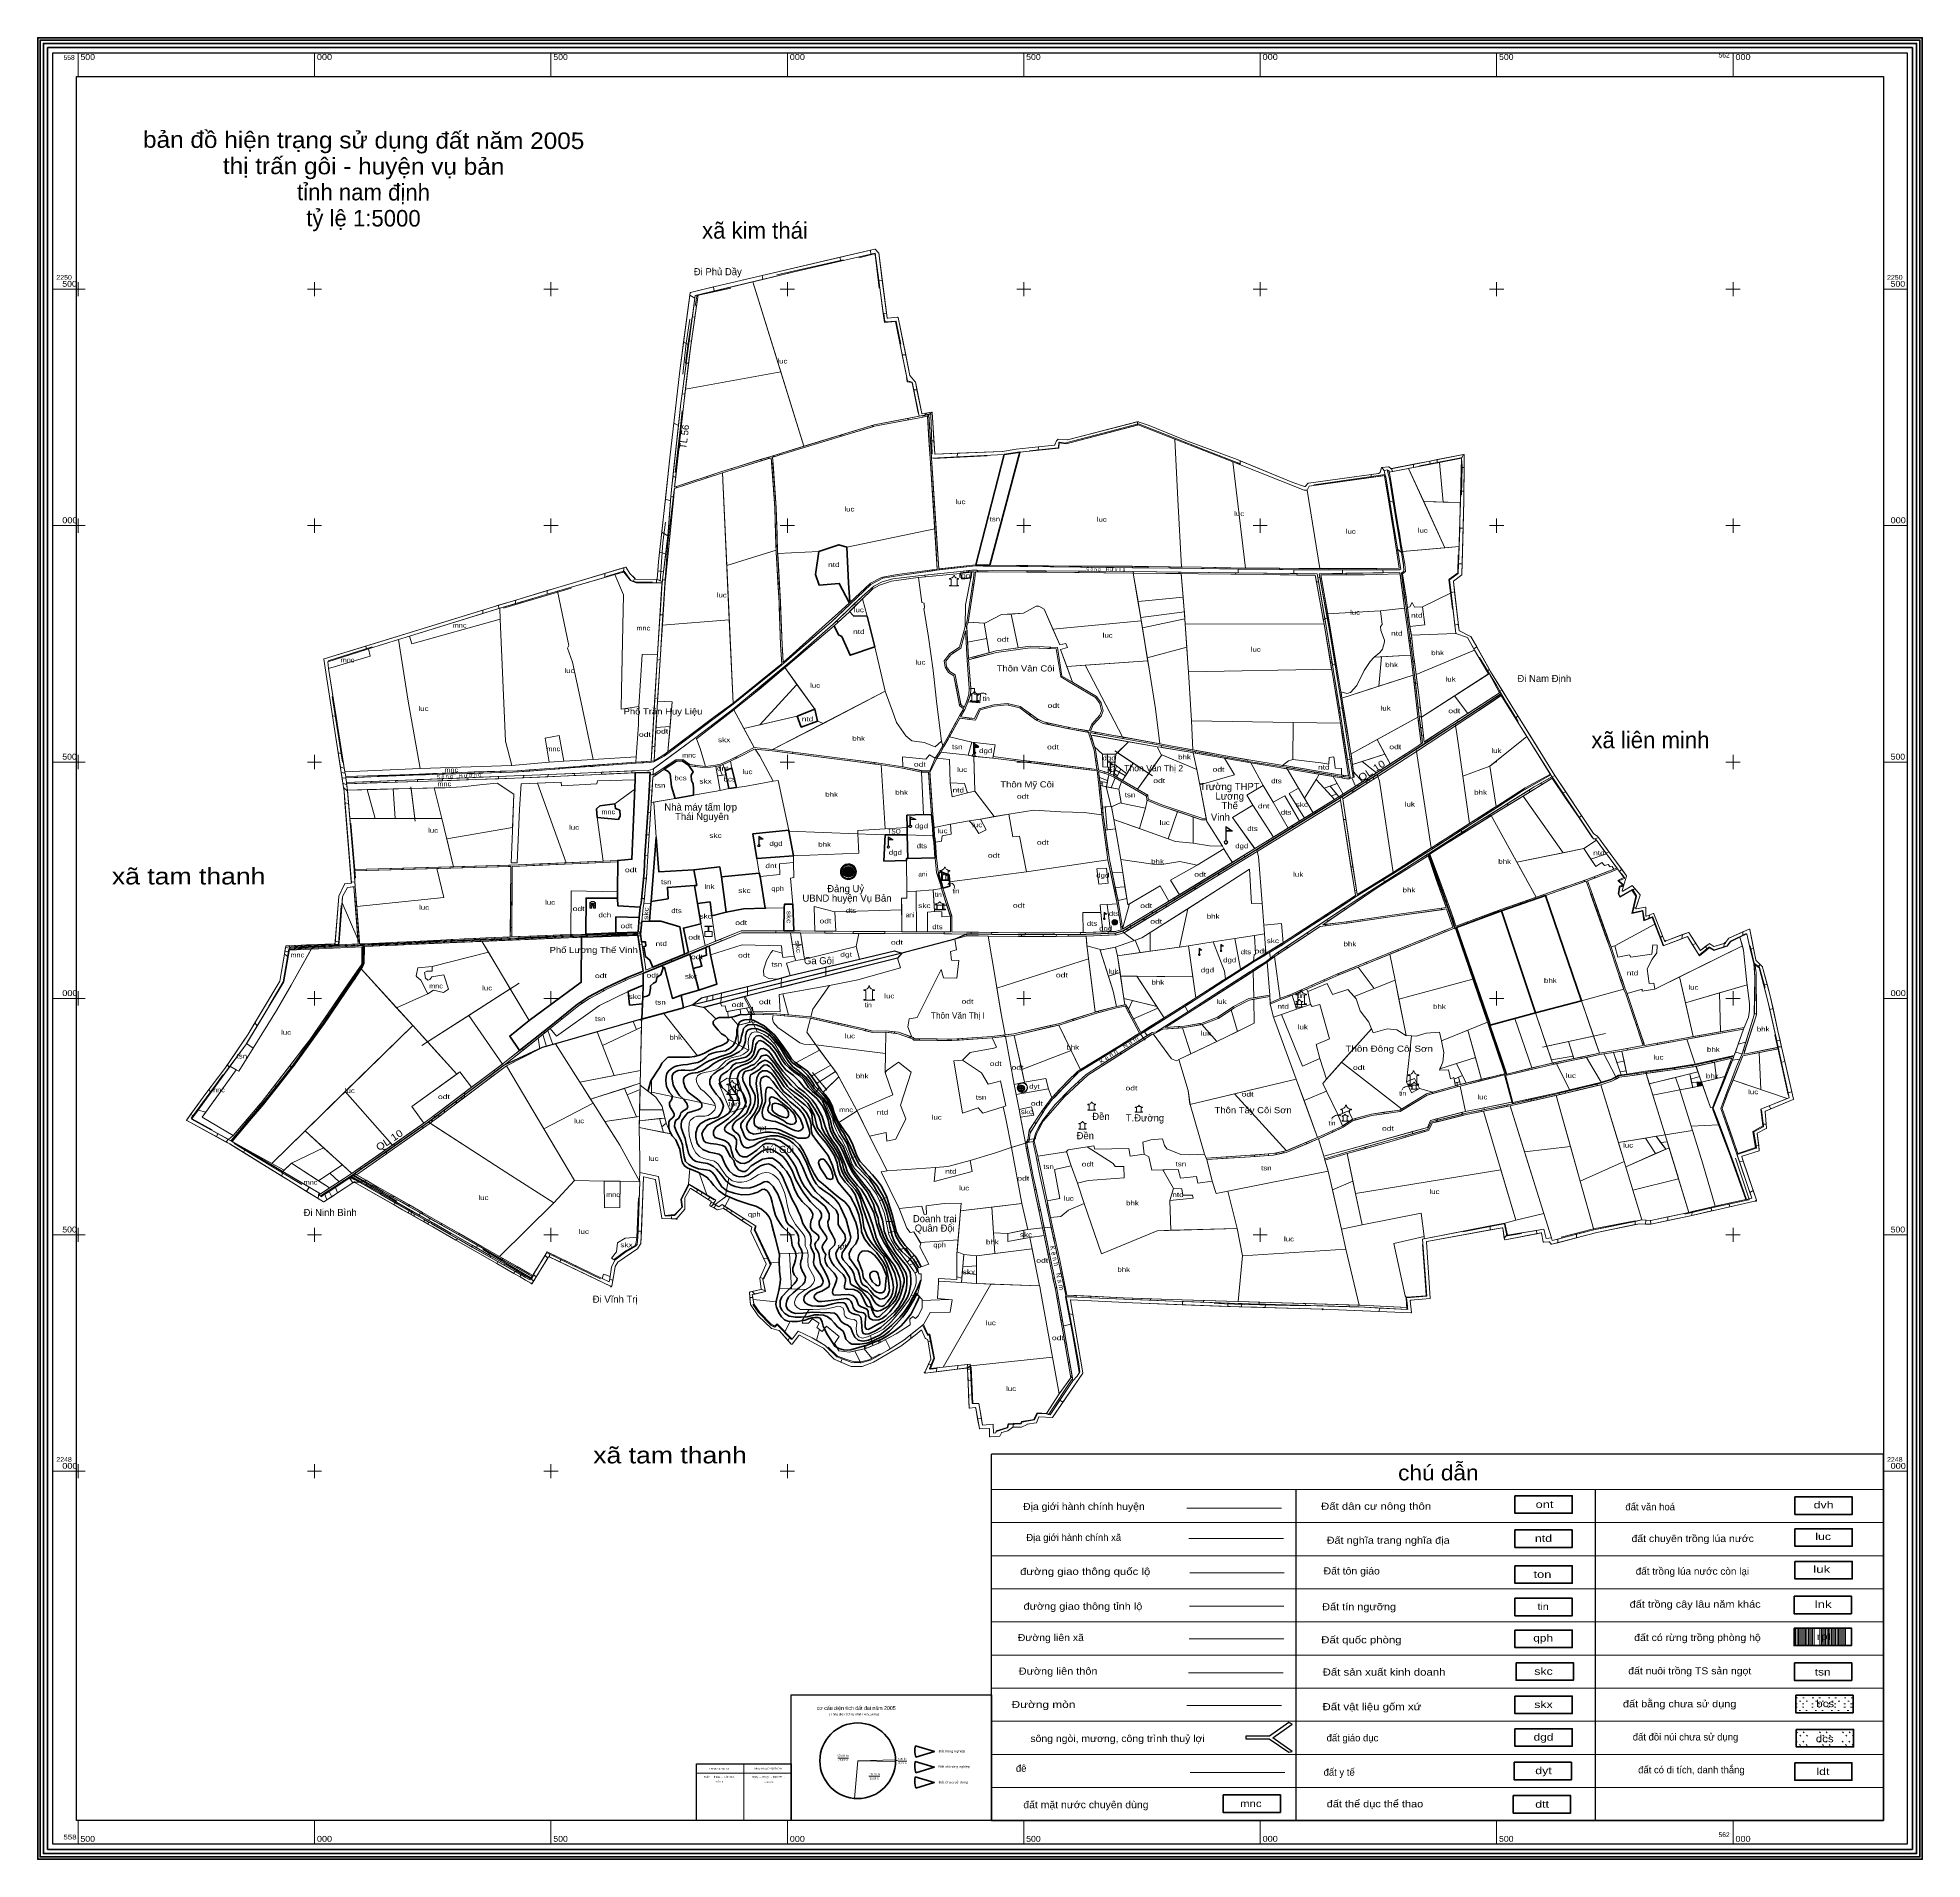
# Model space of a CAD drawing. Header units: metres. Extents: x 558415 to 562400, y 2247179 to 2251032.
import ezdxf
from ezdxf.enums import TextEntityAlignment as Align

# ---------------------------------------------------------------- set-up
doc = ezdxf.new("R2010")
doc.units = ezdxf.units.M
doc.header["$LTSCALE"] = 4
doc.header["$PDMODE"] = 32
doc.header["$PDSIZE"] = 2
for name, color, linetype, lineweight in [('1', 7, 'Continuous', 13), ('10', 7, 'Continuous', 25), ('16', 7, 'Continuous', 13), ('17', 7, 'Continuous', 13), ('2', 7, 'Continuous', 13), ('20', 7, 'Continuous', 13), ('21', 7, 'Continuous', 13), ('23', 7, 'Continuous', 13), ('27', 7, 'Continuous', 35), ('33', 7, 'Continuous', 13), ('35', 7, 'Continuous', 25), ('4', 7, 'Continuous', 13), ('45', 7, 'Continuous', 13), ('46', 7, 'Continuous', 13), ('5', 7, 'Continuous', 13), ('56', 7, 'Continuous', 13), ('57', 7, 'Continuous', 13), ('6', 7, 'Continuous', 13), ('61', 7, 'Continuous', 25), ('62', 7, 'Continuous', 25), ('63', 7, 'Continuous', 13), ('7', 7, 'Continuous', 13), ('8', 7, 'Continuous', 25), ('9', 7, 'Continuous', 13)]:
    doc.layers.add(name, color=color, linetype=linetype, lineweight=lineweight)
for name, color, linetype in [('39', 7, 'Continuous'), ('40', 7, 'Continuous'), ('44', 7, 'Continuous'), ('58', 7, 'Continuous')]:
    doc.layers.add(name, color=color, linetype=linetype)

msp = doc.modelspace()

# ---------------------------------------------------------------- hatches: boundary and pattern name
at = {"layer": '45'}
msp.add_hatch(color=256, dxfattribs=at).paths.add_polyline_path([(561932.896, 2248823.88), (561924.334, 2248823.119), (561924.692, 2248813.572), (561935.747, 2248815.739)])
at = {"layer": '8'}
msp.add_hatch(color=256, dxfattribs=at).paths.add_polyline_path([(560140.262, 2249267.866, 1), (560117.762, 2249267.866, 1)])
at = {"layer": '9'}
h = msp.add_hatch(color=256, dxfattribs=at)
edge = h.paths.add_edge_path()
edge.add_ellipse((560692.27, 2249160.97), major_axis=(5.998, 0), ratio=0.93123614, start_angle=0, end_angle=360)

# ---------------------------------------------------------------- linework, layer by layer
at = {"layer": '1'}
for p, q in [((559784.222, 2250343.374), (559791.177, 2250343.485)), ((560255.803, 2250223.772), (560254.195, 2250226.519)), ((560302.612, 2250131.512), (560305.651, 2250131.005)), ((561283.331, 2250036.894), (561285.259, 2250037.155)), ((561275.186, 2250028.071), (561277.597, 2250028.121)), ((561289.295, 2250000.298), (561291.292, 2250001.338)), ((560507.425, 2249913.426), (560508.174, 2249915.424)), ((560763.257, 2249910.469), (560762.934, 2249913.441)), ((561299.422, 2249938.164), (561301.785, 2249940.233)), ((560291.216, 2249891.424), (560290.886, 2249895.387)), ((560307.91, 2249904.452), (560306.107, 2249906.492)), ((560506.298, 2249901.595), (560506.298, 2249904.508)), ((561077.387, 2249895.381), (561078.442, 2249898.683)), ((561118.675, 2249880.828), (561123.473, 2249880.828)), ((561182.253, 2249895.701), (561180.864, 2249899.039)), ((561246.118, 2249906.349), (561246.799, 2249909.465)), ((560180.288, 2249865.78), (560179.163, 2249868.709)), ((559982.655, 2249828.063), (559985.638, 2249828.582)), ((560107.254, 2249795.79), (560103.98, 2249798.212)), ((561140.851, 2249808.963), (561143.345, 2249809.067)), ((560024.294, 2249724.893), (560021.392, 2249725.525)), ((561148.563, 2249711.106), (561151.993, 2249711.106)), ((559944.238, 2249657.122), (559941.561, 2249658.956)), ((560467.939, 2249619.889), (560468.623, 2249622.81)), ((560512.098, 2249599.175), (560513.889, 2249601.582)), ((561175.066, 2249603.145), (561178.171, 2249602.257)), ((561334.151, 2249613.947), (561338.463, 2249615.261)), ((559826.222, 2249577.901), (559825.958, 2249580.475)), ((560550.588, 2249579.743), (560548.788, 2249583.188)), ((560633.109, 2249563.453), (560634.507, 2249566.252)), ((561173.581, 2249557.013), (561176.384, 2249556.732)), ((561339.421, 2249571.785), (561343.255, 2249573.747)), ((559234.84, 2249473.115), (559234.907, 2249474.693)), ((559493.296, 2249468.858), (559493.817, 2249473.552)), ((560301.104, 2249481.678), (560301.384, 2249477.738)), ((560434.323, 2249508.332), (560481.355, 2249502.554)), ((560536.024, 2249495.838), (560536.635, 2249498.786)), ((561614.644, 2249472.549), (561613.543, 2249474.312)), ((559067.645, 2249455.941), (559067.816, 2249454.497)), ((559067.914, 2249454.169), (559118.687, 2249455.748)), ((559217.88, 2249458.834), (559217.558, 2249462.7)), ((560301.36, 2249435.683), (560304.354, 2249435.866)), ((561196.451, 2249467.525), (561198.997, 2249468.252)), ((559704.754, 2249394.069), (559710.64, 2249392.151)), ((560759.619, 2249427.751), (560761.33, 2249430.226)), ((560886.572, 2249377.685), (560885.985, 2249380.697)), ((561466.016, 2249381.762), (561464.294, 2249383.888)), ((560674.942, 2249315.571), (560677.94, 2249315.791)), ((561354.206, 2249310.09), (561316.742, 2249286.398)), ((561352.463, 2249299.857), (561352.463, 2249303.895)), ((561259.357, 2249241.969), (561258.245, 2249243.33)), ((559691.495, 2249210.99), (559697.533, 2249211.056)), ((560344.585, 2249173.954), (560347.605, 2249174.359)), ((561406.415, 2249167.195), (561408.659, 2249168.916)), ((559122.161, 2249114.562), (559123.134, 2249116.098)), ((559255.212, 2249120.649), (559254.449, 2249122.511)), ((559315.944, 2249123.427), (559316.622, 2249125.801)), ((559362.906, 2249125.527), (559362.332, 2249127.891)), ((559383.529, 2249122.01), (559383.478, 2249124.367)), ((559431.431, 2249124.014), (559431.338, 2249126.343)), ((559574.14, 2249129.897), (559576.84, 2249132.345)), ((559597.937, 2249130.772), (559598.022, 2249133.021)), ((559684.097, 2249131.908), (559689.979, 2249133.228)), ((559860.123, 2249121.237), (559859.012, 2249125.103)), ((561047.109, 2249113.524), (561045.066, 2249115.825)), ((559064.668, 2249111.884), (559065.855, 2249113.78)), ((561010.561, 2249091.539), (561008.903, 2249093.454)), ((561040.062, 2249094.985), (561036.467, 2249096.813)), ((561426.559, 2249108.066), (561427.903, 2249108.166)), ((559657.349, 2249037.576), (559657.209, 2249041.922)), ((561762.927, 2249036.784), (561765.812, 2249037.62)), ((561020.142, 2249003.892), (561019.992, 2249006.909)), ((561062.902, 2249004.717), (561062.295, 2249007.699)), ((561087.585, 2249015.364), (561097.817, 2249019.886)), ((559031.735, 2248962.635), (559030.496, 2248963.479)), ((559993.803, 2248963.039), (559993.484, 2248966.078)), ((560658.559, 2248970.169), (560657.919, 2248973.102)), ((560227.551, 2248926.159), (560225.991, 2248929.35)), ((560258.289, 2248916.872), (560260.736, 2248919.186)), ((560556.64, 2248939.691), (560555.901, 2248942.6)), ((560740.975, 2248920.854), (560738.478, 2248922.649)), ((560874.425, 2248944.149), (560871.481, 2248946.685)), ((561794.965, 2248944.712), (561798.066, 2248944.902)), ((560280.106, 2248911.657), (560278.48, 2248914.679)), ((560363.241, 2248911.797), (560360.713, 2248914.633)), ((560706.216, 2248882.955), (560703.365, 2248884.858)), ((562021.353, 2248889.926), (562025.186, 2248890.387)), ((560652.611, 2248866.444), (560652.398, 2248869.327)), ((561798.122, 2248838.65), (561796.747, 2248841.479)), ((558917.295, 2248812.459), (558916.529, 2248817.321)), ((558924.275, 2248816.479), (558923.426, 2248817.825)), ((560538.097, 2248761.243), (560539.943, 2248757.778)), ((560551.744, 2248779.877), (560552.553, 2248775.83)), ((561313.485, 2248775.13), (561314.543, 2248772.263)), ((561468.303, 2248760.746), (561468.303, 2248763.809)), ((561523.9, 2248772.046), (561522.972, 2248774.919)), ((561573.635, 2248783.182), (561572.356, 2248785.968)), ((558856.78, 2248739.02), (558855.102, 2248742.121)), ((561964.633, 2248744.044), (561966.806, 2248744.757)), ((561223.394, 2248682.853), (561220.961, 2248685.29)), ((561307.511, 2248706.522), (561305.653, 2248709.109)), ((562009.149, 2248624.54), (562010.608, 2248624.84)), ((560522.807, 2248594.908), (560525.84, 2248595.875)), ((560540.777, 2248509.081), (560543.953, 2248509.86)), ((559397.82, 2248447.401), (559397.576, 2248450.492)), ((560551.046, 2248459.605), (560554.556, 2248458.942)), ((559426.409, 2248421.295), (559426.681, 2248424.472)), ((560570.418, 2248364.226), (560573.609, 2248365.105)), ((560584.661, 2248391.494), (560587.05, 2248392.338)), ((560767.929, 2248361.769), (560768.223, 2248364.9)), ((560148.709, 2247387.64), (560228.686, 2247389.548)), ((560271.616, 2247362.088), (560271.617, 2247362.088))]:
    msp.add_line(p, q, dxfattribs=at)
for points in [[(559799.048, 2250441.713), (559804.426, 2250440.58), (559811.304, 2250487.852), (559805.021, 2250486.341)], [(559791.076, 2250390.49), (559797.044, 2250389.84), (559804.426, 2250440.58), (559798.544, 2250441.82)], [(559777.19, 2250278.396), (559783.195, 2250278.071), (559791.177, 2250343.485), (559785.89, 2250343.401)], [(560299.486, 2250180.859), (560302.406, 2250182.214), (560299.148, 2250233.85), (560296.338, 2250230.756)], [(560114.294, 2250188.804), (560111.785, 2250191.176), (559982.997, 2250151.947), (559985.042, 2250149.434)], [(560183.142, 2250209.776), (560179.33, 2250211.751), (560111.785, 2250191.176), (560114.294, 2250188.804)], [(559985.042, 2250149.434), (559982.997, 2250151.947), (559969.063, 2250147.703), (559972.338, 2250145.564)], [(559944.632, 2250136.989), (559944.694, 2250140.15), (559882.486, 2250120.801), (559883.291, 2250117.909)], [(559961.623, 2250142.274), (559960.393, 2250145.033), (559944.694, 2250140.15), (559944.632, 2250136.989)], [(559971.712, 2250058.513), (559974.714, 2250058.581), (559969.672, 2250130.827), (559966.761, 2250129.445)], [(560308.282, 2250043.356), (560311.261, 2250043.769), (560305.651, 2250131.005), (560302.612, 2250131.512)], [(559830.676, 2250100.991), (559830.177, 2250103.985), (559765.418, 2250082.719), (559765.367, 2250079.544)], [(559747.196, 2249976.966), (559746.09, 2249967.786), (559750.719, 2249968.982), (559759.834, 2250061.683), (559753.821, 2250062.303)], [(560314.42, 2249947.917), (560317.4, 2249948.326), (560311.261, 2250043.769), (560308.282, 2250043.356)], [(561292.118, 2249982.977), (561294.243, 2249983.918), (561291.292, 2250001.338), (561289.295, 2250000.298)], [(559736.141, 2249885.244), (559742.485, 2249885.244), (559750.719, 2249968.982), (559746.09, 2249967.786)], [(559979.948, 2249879.557), (559982.913, 2249880.261), (559979.929, 2249933.718), (559976.95, 2249933.273)], [(560729.788, 2249910.867), (560728.992, 2249913.84), (560620.951, 2249914.21), (560621.004, 2249912.161)], [(560809.866, 2249909.914), (560809.799, 2249912.808), (560762.934, 2249913.441), (560763.257, 2249910.469)], [(561302.411, 2249919.821), (561305.081, 2249921.429), (561301.785, 2249940.233), (561299.422, 2249938.164)], [(560544.915, 2249901.238), (560547.952, 2249901.209), (560546.84, 2249904.216), (560506.298, 2249904.508), (560506.298, 2249901.595)], [(560616.53, 2249900.565), (560616.364, 2249903.714), (560546.84, 2249904.216), (560547.952, 2249901.209)], [(560828.298, 2249898.478), (560827.14, 2249901.537), (560731.086, 2249902.884), (560732.073, 2249899.478)], [(561133.256, 2249801.533), (561136.807, 2249801.847), (561123.473, 2249880.828), (561118.675, 2249880.828)], [(561220.433, 2249895.832), (561295.814, 2249897.624), (561295.41, 2249900.698), (561180.864, 2249899.039), (561182.253, 2249895.701)], [(561302.415, 2249870.46), (561304.866, 2249871.106), (561300.696, 2249897.74), (561305.241, 2249901.379), (561302.083, 2249902.389), (561303.694, 2249903.953), (561298.652, 2249899.059)], [(561302.415, 2249870.46), (561304.866, 2249871.106), (561302.415, 2249870.461)], [(561305.383, 2249847.896), (561308.429, 2249848.348), (561304.866, 2249871.106), (561302.415, 2249870.46), (561304.325, 2249870.964), (561302.415, 2249870.461)], [(561310.938, 2249806.285), (561314.284, 2249805.088), (561311.731, 2249825.105), (561308.49, 2249824.33)], [(559719.549, 2249634.299), (559725.663, 2249635.503), (559731.078, 2249716.911), (559724.614, 2249715.174)], [(561326.276, 2249683.821), (561328.247, 2249666.334), (561331.803, 2249667.697), (561326.088, 2249712.429), (561322.903, 2249712.637)], [(559975.946, 2249695.529), (559975.326, 2249697.506), (559905.039, 2249640.839), (559905.155, 2249638.471)], [(560363.99, 2249621.247), (560366.71, 2249622.98), (560359.031, 2249662.509), (560356.057, 2249662.084)], [(561166.064, 2249604.795), (561168.946, 2249604.795), (561163.414, 2249639.756), (561160.337, 2249639.684)], [(561509.835, 2249644.318), (561507.859, 2249647.806), (561416.081, 2249587.432), (561419.928, 2249585.175)], [(560364.834, 2249598.873), (560368.728, 2249599.615), (560374.473, 2249609.556), (560370.887, 2249609.347)], [(561181.125, 2249564.215), (561184.464, 2249563.618), (561178.171, 2249602.257), (561175.066, 2249603.145)], [(561336.156, 2249596.16), (561336.294, 2249595.291), (561340.961, 2249595.421), (561338.463, 2249615.261), (561334.151, 2249613.947)], [(559852.636, 2249583.904), (559850.702, 2249585.938), (559806.358, 2249551.96), (559807.644, 2249548.752)], [(560344.301, 2249555.804), (560348.698, 2249563.757), (560345.571, 2249564.301), (560341.252, 2249556.488)], [(560345.571, 2249564.301), (560348.698, 2249563.757), (560357.648, 2249579.946), (560354.854, 2249581.093)], [(560595.915, 2249570.201), (560593.966, 2249573.677), (560548.788, 2249583.188), (560550.588, 2249579.743)], [(561186.674, 2249470.413), (561174.621, 2249472.084), (561177.481, 2249468.988), (561189.853, 2249467.932), (561176.384, 2249556.732), (561173.581, 2249557.013)], [(561341.651, 2249554.433), (561345.064, 2249556.332), (561343.255, 2249573.747), (561339.421, 2249571.785)], [(560132.381, 2249502.223), (560132.811, 2249505.192), (560012.233, 2249520.676), (560010.189, 2249517.914)], [(560772.482, 2249538.314), (560773.3, 2249541.214), (560712.349, 2249552.272), (560708.883, 2249549.851)], [(561304.512, 2249510.287), (561304.018, 2249514.732), (561253.042, 2249481.743), (561258.811, 2249480.712)], [(559199.828, 2249471.835), (559200.044, 2249473.441), (559145.909, 2249471.665), (559145.82, 2249469.697)], [(559221.046, 2249472.675), (559220.904, 2249474.126), (559200.044, 2249473.441), (559199.828, 2249471.835)], [(559250.034, 2249473.537), (559250.085, 2249475.375), (559234.907, 2249474.693), (559234.84, 2249473.115)], [(559290.048, 2249474.647), (559289.845, 2249477.159), (559250.085, 2249475.375), (559250.034, 2249473.537)], [(559392.272, 2249477.483), (559392.403, 2249480.416), (559337.659, 2249478.864), (559337.609, 2249475.966)], [(559548.885, 2249471.417), (559549.641, 2249475.956), (559493.817, 2249473.552), (559493.296, 2249468.858)], [(559601.788, 2249473.852), (559606.616, 2249474.055), (559606.557, 2249478.406), (559549.641, 2249475.956), (559548.885, 2249471.417)], [(559588.364, 2249490.818), (559588.364, 2249492.98), (559569.001, 2249491.595), (559571.017, 2249489.608)], [(559671.335, 2249476.773), (559671.084, 2249481.185), (559606.557, 2249478.406), (559606.616, 2249474.055)], [(560184.886, 2249495.481), (560184.052, 2249498.612), (560132.811, 2249505.192), (560132.381, 2249502.223)], [(560638.986, 2249483.19), (560638.547, 2249486.266), (560536.635, 2249498.786), (560536.024, 2249495.838)], [(560655.157, 2249481.203), (560655.181, 2249481), (560657.743, 2249484.167), (560654.971, 2249502.498), (560652.003, 2249502.064), (560654.691, 2249484.283), (560638.547, 2249486.266), (560638.986, 2249483.19)], [(561230.88, 2249462.818), (561243.993, 2249471.145), (561241.034, 2249474.004), (561224.739, 2249463.657)], [(559171.728, 2249457.398), (559171.176, 2249460.803), (559118.741, 2249458.638), (559118.687, 2249455.748)], [(559240.629, 2249459.542), (559270.868, 2249460.513), (559270.444, 2249464.689), (559217.558, 2249462.7), (559217.88, 2249458.834)], [(559324.957, 2249462.251), (559323.908, 2249466.698), (559270.444, 2249464.689), (559270.868, 2249460.513)], [(559340.869, 2249462.762), (559389.352, 2249464.45), (559389.035, 2249469.147), (559323.908, 2249466.698), (559324.957, 2249462.251)], [(561169.027, 2249423.541), (561207.432, 2249447.929), (561205.557, 2249451.476), (561168.588, 2249428.001)], [(561207.432, 2249447.929), (561230.88, 2249462.818), (561224.739, 2249463.657), (561205.557, 2249451.476)], [(561524.112, 2249408.592), (561570.601, 2249436.967), (561568.519, 2249440.655), (561522.433, 2249411.786)], [(561537.586, 2249427.699), (561554.922, 2249438.838), (561555.583, 2249439.211), (561554.585, 2249441.361), (561536.311, 2249429.68)], [(561595.849, 2249452.378), (561618.668, 2249466.305), (561617.015, 2249468.754), (561593.725, 2249455.566)], [(559701.58, 2249346.31), (559707.562, 2249345.844), (559710.64, 2249392.151), (559704.754, 2249394.069)], [(561069.445, 2249362.019), (561116.936, 2249391.355), (561116.664, 2249395.889), (561067.586, 2249365.572)], [(561497.923, 2249392.608), (561524.112, 2249408.592), (561522.433, 2249411.786), (561483.165, 2249387.189), (561484.566, 2249384.24)], [(561507.649, 2249408.465), (561519.958, 2249416.373), (561518.328, 2249418.186), (561505.143, 2249409.758)], [(561537.586, 2249427.699), (561536.311, 2249429.68), (561518.328, 2249418.186), (561519.958, 2249416.373)], [(561069.445, 2249362.019), (561067.586, 2249365.572), (561017.546, 2249334.662), (561018.712, 2249330.68)], [(561191.816, 2249278.477), (561196.06, 2249278.332), (561180.94, 2249378.589), (561176.216, 2249378.464)], [(561424.036, 2249354.834), (561423.202, 2249357.754), (561402.858, 2249344.739), (561403.554, 2249341.687)], [(559698.633, 2249301.98), (559698.615, 2249301.605), (559704.696, 2249302.73), (559707.562, 2249345.844), (559701.58, 2249346.31)], [(561362.243, 2249289.926), (561364.52, 2249290.364), (561358.985, 2249305.326), (561380.84, 2249319.17), (561379.625, 2249321.245), (561356.259, 2249306.308)], [(561365.014, 2249316.95), (561375.817, 2249323.884), (561374.894, 2249326.849), (561363.301, 2249319.433)], [(561375.817, 2249323.883), (561403.554, 2249341.687), (561402.858, 2249344.739), (561374.894, 2249326.849)], [(561380.84, 2249319.17), (561393.996, 2249327.504), (561404.758, 2249334.246), (561403.487, 2249336.498), (561379.625, 2249321.245)], [(561404.758, 2249334.246), (561430.605, 2249350.437), (561429.737, 2249353.279), (561403.487, 2249336.498)], [(559187.712, 2249272.578), (559187.579, 2249275.576), (559084.867, 2249272.693), (559085.108, 2249269.699)], [(559313.532, 2249276.109), (559313.532, 2249279.11), (559187.579, 2249275.576), (559187.712, 2249272.578)], [(559410.478, 2249278.83), (559410.752, 2249281.839), (559313.532, 2249279.11), (559313.532, 2249276.109)], [(559579.366, 2249286.047), (559578.448, 2249289.01), (559476.228, 2249284.597), (559476.228, 2249281.595)], [(559641.216, 2249288.717), (559641.247, 2249291.72), (559578.448, 2249289.01), (559579.366, 2249286.047)], [(560873.186, 2249241.548), (560922.062, 2249271.423), (560921.914, 2249276.02), (560871.465, 2249245.185)], [(560922.062, 2249271.423), (560967.196, 2249299.01), (560965.767, 2249302.825), (560921.914, 2249276.02)], [(561199.788, 2249227.386), (561203.555, 2249228.643), (561196.061, 2249278.332), (561191.816, 2249278.477)], [(561283.72, 2249265.517), (561311.205, 2249282.897), (561310.498, 2249285.197), (561283.453, 2249267.656)], [(561311.205, 2249282.897), (561354.206, 2249310.09), (561351.392, 2249311.721), (561310.498, 2249285.197)], [(561352.463, 2249299.857), (561354.931, 2249301.391), (561358.382, 2249291.54), (561359.641, 2249292.679), (561354.963, 2249305.485), (561352.463, 2249303.895)], [(561372.366, 2249251.622), (561374.427, 2249252.202), (561359.641, 2249292.679), (561358.382, 2249291.54)], [(561377.585, 2249247.93), (561379.831, 2249248.975), (561364.52, 2249290.364), (561362.243, 2249289.926)], [(559085.665, 2249201.671), (559088.648, 2249202.014), (559085.997, 2249236.415), (559083.009, 2249236.14)], [(559414.158, 2249150.47), (559417.149, 2249149.356), (559417.904, 2249242.765), (559414.907, 2249243.177)], [(560819.217, 2249208.561), (560873.186, 2249241.548), (560871.465, 2249245.185), (560818.341, 2249212.713)], [(561258.827, 2249250.068), (561258.449, 2249252.275), (561213.129, 2249224.492), (561213.083, 2249221.732)], [(561305.72, 2249270.794), (561305.63, 2249273.918), (561258.245, 2249243.33), (561259.357, 2249241.969)], [(561388.24, 2249206.309), (561391.123, 2249206.498), (561374.427, 2249252.202), (561372.366, 2249251.622)], [(561393.521, 2249204.308), (561395.57, 2249206.428), (561379.831, 2249248.975), (561377.585, 2249247.93)], [(561686.639, 2249246.928), (561685.366, 2249249.661), (561641.046, 2249234.243), (561643.271, 2249231.84)], [(559091.945, 2249120.192), (559094.94, 2249120.373), (559088.648, 2249202.014), (559085.665, 2249201.671)], [(561138.614, 2249173.37), (561178.71, 2249199.63), (561175.684, 2249200.79), (561136.646, 2249175.34)], [(561179.425, 2249187.773), (561219.855, 2249215.438), (561220.498, 2249218.952), (561177.553, 2249190.623)], [(561732.484, 2249126.114), (561735.429, 2249126.786), (561702.35, 2249219.926), (561699.388, 2249219.304)], [(559689.88, 2249137.843), (559691.804, 2249159.251), (559685.882, 2249160.391), (559684.251, 2249142.245)], [(560725.88, 2249151.941), (560772.813, 2249180.288), (560771.019, 2249183.878), (560725.223, 2249156.217)], [(561095.095, 2249144.868), (561113.315, 2249156.801), (561111.959, 2249159.245), (561093.339, 2249147.106)], [(561137.163, 2249153.333), (561139.897, 2249156.694), (561132.704, 2249155.804), (561144.468, 2249163.853), (561140.419, 2249166.127), (561099.643, 2249139.228), (561101.101, 2249135.057), (561127.031, 2249152.079)], [(561113.315, 2249156.801), (561138.614, 2249173.37), (561136.646, 2249175.34), (561111.959, 2249159.245)], [(561144.468, 2249163.853), (561179.425, 2249187.773), (561177.553, 2249190.623), (561140.419, 2249166.127)], [(561407.168, 2249150.554), (561390.666, 2249143.855), (561390.787, 2249140.667), (561411.048, 2249148.892), (561402.451, 2249174.2), (561399.478, 2249173.456)], [(561412.601, 2249148.984), (561415.06, 2249149.938), (561438.827, 2249158.684), (561438, 2249161.8), (561414.011, 2249153.047), (561408.659, 2249168.916), (561406.415, 2249167.195)], [(559097.36, 2249113.421), (559099.394, 2249115.269), (559095.333, 2249115.269), (559094.94, 2249120.373), (559091.945, 2249120.192), (559092.336, 2249115.117), (559083.558, 2249114.674), (559083.068, 2249112.749)], [(559150.394, 2249115.854), (559151.028, 2249117.458), (559123.134, 2249116.098), (559122.161, 2249114.562)], [(559175.351, 2249112.845), (559175.874, 2249115.017), (559151.565, 2249113.905), (559150.261, 2249111.704)], [(559174.706, 2249116.966), (559176.278, 2249118.69), (559151.028, 2249117.458), (559150.394, 2249115.854)], [(559200.764, 2249118.158), (559202.05, 2249119.947), (559176.278, 2249118.69), (559174.706, 2249116.966)], [(559202.21, 2249114.066), (559202.849, 2249116.251), (559175.874, 2249115.017), (559175.351, 2249112.845)], [(559225.73, 2249119.3), (559226.056, 2249121.118), (559202.05, 2249119.947), (559200.764, 2249118.158)], [(559226.929, 2249115.19), (559227.256, 2249117.368), (559202.849, 2249116.251), (559202.21, 2249114.066)], [(559242.248, 2249120.056), (559241.99, 2249121.895), (559226.056, 2249121.118), (559225.73, 2249119.3)], [(559256.588, 2249116.538), (559256.79, 2249118.719), (559227.256, 2249117.368), (559226.929, 2249115.19)], [(559251.502, 2249120.479), (559251.405, 2249122.354), (559241.99, 2249121.895), (559242.248, 2249120.056)], [(559259.026, 2249120.823), (559259.026, 2249122.759), (559254.449, 2249122.511), (559255.212, 2249120.649), (559255.122, 2249120.869), (559255.212, 2249120.649)], [(559287.688, 2249117.952), (559288.386, 2249120.164), (559256.79, 2249118.719), (559256.588, 2249116.538)], [(559287.952, 2249122.146), (559288.65, 2249124.364), (559259.026, 2249122.759), (559259.026, 2249120.823)], [(559259.026, 2249120.823), (559287.952, 2249122.146), (559288.65, 2249124.364), (559259.026, 2249122.759)], [(559300.652, 2249118.541), (559313.693, 2249119.087), (559313.983, 2249121.335), (559288.386, 2249120.164), (559287.688, 2249117.952)], [(559332.54, 2249119.876), (559332.921, 2249122.201), (559313.983, 2249121.335), (559313.693, 2249119.087)], [(559338.569, 2249124.462), (559340.366, 2249126.916), (559316.622, 2249125.801), (559315.944, 2249123.427)], [(559350.038, 2249120.608), (559350.272, 2249122.995), (559332.921, 2249122.201), (559332.54, 2249119.876)], [(559348.189, 2249124.902), (559349.407, 2249127.34), (559340.366, 2249126.916), (559338.569, 2249124.462)], [(559380.969, 2249126.266), (559380.604, 2249128.657), (559362.332, 2249127.891), (559362.906, 2249125.527)], [(559408.425, 2249127.389), (559408.512, 2249129.825), (559380.604, 2249128.657), (559380.969, 2249126.266)], [(559410.841, 2249123.153), (559410.757, 2249125.483), (559383.478, 2249124.367), (559383.529, 2249122.01)], [(559414.008, 2249131.853), (559417.009, 2249132.08), (559417.149, 2249149.356), (559414.158, 2249150.47), (559416.019, 2249149.777), (559414.158, 2249150.47)], [(559456.459, 2249129.399), (559456.778, 2249131.808), (559431.259, 2249130.763), (559430.524, 2249128.31)], [(559458.005, 2249125.127), (559458.847, 2249127.497), (559431.338, 2249126.343), (559431.431, 2249124.014)], [(559489.317, 2249130.778), (559490.243, 2249133.18), (559456.778, 2249131.808), (559456.459, 2249129.399)], [(559490.892, 2249126.503), (559491.568, 2249128.87), (559458.847, 2249127.497), (559458.005, 2249125.127)], [(559519.192, 2249132.031), (559519.764, 2249134.39), (559490.243, 2249133.18), (559489.317, 2249130.778)], [(559522.42, 2249127.822), (559522.457, 2249130.166), (559491.568, 2249128.87), (559490.892, 2249126.503)], [(559578.069, 2249134.416), (559596.373, 2249134.971), (559596.863, 2249136.711), (559575.98, 2249135.833), (559574.974, 2249134.245)], [(559617.958, 2249135.626), (559618.068, 2249137.602), (559596.863, 2249136.711), (559596.373, 2249134.971)], [(559620.023, 2249131.481), (559620.224, 2249133.694), (559598.022, 2249133.021), (559597.937, 2249130.772)], [(559633.091, 2249136.086), (559632.684, 2249138.216), (559618.068, 2249137.602), (559617.958, 2249135.626)], [(559647.93, 2249136.512), (559648.419, 2249138.885), (559639.513, 2249138.505), (559639.68, 2249136.28)], [(559671.972, 2249133.149), (559672.142, 2249135.192), (559646.508, 2249134.471), (559646.791, 2249132.341)], [(559674.81, 2249137.268), (559675.656, 2249140.047), (559648.419, 2249138.885), (559647.93, 2249136.512)], [(559679.056, 2249133.377), (559679.257, 2249135.393), (559672.142, 2249135.192), (559671.972, 2249133.149)], [(559683.158, 2249137.503), (559682.69, 2249140.347), (559675.656, 2249140.047), (559674.81, 2249137.268)], [(559689.767, 2249136.586), (559689.88, 2249137.843), (559684.251, 2249142.245), (559684.086, 2249140.407), (559682.69, 2249140.347), (559683.158, 2249137.503), (559683.59, 2249137.515), (559683.611, 2249136.757)], [(560138.553, 2249137.553), (560139.549, 2249141.543), (560079.424, 2249142.156), (560079.257, 2249138.157)], [(560331.181, 2249136.915), (560332.26, 2249140.912), (560206.748, 2249141.189), (560205.18, 2249137.192)], [(560564.157, 2249134.999), (560563.466, 2249138.995), (560503.279, 2249138.572), (560502.683, 2249134.568)], [(560619.995, 2249135.391), (560619.283, 2249139.386), (560563.466, 2249138.995), (560564.157, 2249134.999)], [(561292.204, 2249100.646), (561340.91, 2249120.418), (561339.857, 2249123.228), (561291.216, 2249103.482)], [(561340.91, 2249120.418), (561390.787, 2249140.667), (561390.666, 2249143.855), (561339.857, 2249123.228)], [(558986.885, 2249107.93), (558986.815, 2249109.639), (558960.91, 2249108.442), (558960.644, 2249106.537)], [(559016.578, 2249109.467), (559016.512, 2249111.172), (558999.535, 2249110.261), (559001.186, 2249108.677)], [(559049.552, 2249111.161), (559049.273, 2249112.931), (559016.512, 2249111.172), (559016.578, 2249109.467)], [(559083.068, 2249112.749), (559083.558, 2249114.674), (559065.855, 2249113.78), (559064.668, 2249111.884)], [(559100.301, 2249074.278), (559101.693, 2249074.696), (559102.38, 2249107.496), (559100.312, 2249107.116)], [(559103.743, 2249100.923), (559105.223, 2249100.058), (559105.395, 2249108.325), (559103.923, 2249109.552)], [(559123.383, 2249110.483), (559123.813, 2249112.636), (559103.969, 2249111.728), (559103.923, 2249109.552), (559105.395, 2249108.325), (559105.423, 2249109.666)], [(559150.261, 2249111.704), (559151.565, 2249113.905), (559123.813, 2249112.636), (559123.383, 2249110.483)], [(560081.24, 2249055.839), (559987.059, 2249032.545), (559986.513, 2249023.262), (560081.036, 2249046.92), (560233.208, 2249085.007), (560241.739, 2249095.536), (560226.574, 2249100.393), (560152.5, 2249083.222), (560006.195, 2249048.164), (559987.696, 2249043.376), (559987.059, 2249032.545)], [(560152.5, 2249083.222), (560145.658, 2249109.944), (560036.201, 2249083.115), (560017.958, 2249080.432), (559998.056, 2249074.53), (560006.195, 2249048.164)], [(560233.208, 2249085.007), (560241.739, 2249095.536), (560081.24, 2249055.839), (560081.036, 2249046.92)], [(560241.739, 2249095.536), (560226.574, 2249100.393), (560152.5, 2249083.222), (560081.477, 2249066.203), (560081.24, 2249055.839)], [(560961.728, 2249061.405), (560961.98, 2249064.049), (560957.651, 2249061.36), (560926.694, 2249041.685), (560921.36, 2249038.244), (560921.708, 2249035.631), (560927.109, 2249039.119), (560958.421, 2249059.296), (560982.123, 2249074.409), (560980.336, 2249075.452), (560961.98, 2249064.049)], [(560995.623, 2249064.071), (561012.198, 2249075.078), (561011.741, 2249077.238), (560994.311, 2249066.5)], [(561040.062, 2249094.985), (561057.664, 2249106.541), (561055.508, 2249109.599), (561036.467, 2249096.813)], [(561226.21, 2249073.854), (561224.979, 2249076.592), (561164.849, 2249052.182), (561164.962, 2249048.99)], [(561226.21, 2249073.854), (561224.979, 2249076.592), (561164.849, 2249052.182), (561164.962, 2249048.99)], [(561292.204, 2249100.646), (561291.216, 2249103.482), (561224.979, 2249076.592), (561226.21, 2249073.854)], [(561440.36, 2249067.607), (561441.834, 2249067.84), (561427.903, 2249108.166), (561426.559, 2249108.066)], [(559079.112, 2249037.988), (559080.466, 2249040.063), (559079.038, 2249041.838), (559054.5, 2249006.141), (559056.151, 2249004.062)], [(559987.059, 2249032.545), (559987.696, 2249043.376), (559978.554, 2249041.009), (559915.793, 2249025.287), (559915.878, 2249014.94)], [(560081.036, 2249046.92), (560081.24, 2249055.839), (559915.878, 2249014.94), (559915.96, 2249005.121), (559951.651, 2249014.536)], [(560977.43, 2249052.15), (560976.766, 2249055.475), (560891.604, 2249000.683), (560892.615, 2248997.739)], [(560977.43, 2249052.15), (560980.013, 2249053.806), (560978.551, 2249056.623), (560976.766, 2249055.475)], [(560980.013, 2249053.806), (560984.282, 2249056.545), (560981.69, 2249058.642), (560978.551, 2249056.623)], [(560984.282, 2249056.545), (560984.553, 2249056.719), (560985.8, 2249057.547), (560983.612, 2249059.879), (560981.69, 2249058.642)], [(560985.8, 2249057.547), (560986.531, 2249058.033), (560984.461, 2249060.425), (560983.612, 2249059.879)], [(560987.373, 2249058.592), (560995.623, 2249064.071), (560994.311, 2249066.5), (560984.966, 2249060.744)], [(561135.942, 2249036.44), (561135.467, 2249039.504), (561108.947, 2249027.989), (561110.602, 2249025.437)], [(561456.375, 2249020.658), (561457.856, 2249021.46), (561441.834, 2249067.84), (561440.36, 2249067.607)], [(559056.151, 2249004.062), (559054.5, 2249006.141), (559025.737, 2248964.298), (559027.561, 2248961.82)], [(559056.648, 2248999.445), (559055.237, 2249000.036), (559030.496, 2248963.479), (559031.735, 2248962.635)], [(559842.247, 2248996.544), (559842.553, 2249006.94), (559830.353, 2249003.884), (559829.483, 2248993.31), (559798.223, 2248985.39), (559821.929, 2248980.553), (559859.432, 2248990.554), (559860.011, 2249001.045), (559860.585, 2249011.457), (559842.553, 2249006.94)], [(559829.483, 2248993.31), (559830.353, 2249003.884), (559818.612, 2249000.943), (559798.223, 2248985.39)], [(559821.929, 2248980.553), (559823.745, 2248981.037), (559836.517, 2248984.443), (559859.432, 2248990.554), (559860.011, 2249001.045), (559798.223, 2248985.39)], [(559842.247, 2248996.544), (559842.553, 2249006.94), (559830.353, 2249003.884), (559829.483, 2248993.31)], [(561472.676, 2248972.871), (561474.599, 2248972.995), (561457.856, 2249021.46), (561456.375, 2249020.658)], [(562044.964, 2248967.49), (562049.238, 2248967.089), (562048.795, 2249020.454), (562045.701, 2249021.244)], [(559018.466, 2248948.381), (559027.561, 2248961.82), (559025.737, 2248964.298), (559000.963, 2248928.257), (559002.757, 2248926.686)], [(560745.553, 2248923.673), (560763.315, 2248934.874), (560760.389, 2248936.358), (560747.185, 2248928.09), (560724.149, 2248971.444), (560721.466, 2248970.101), (560744.636, 2248926.494), (560738.478, 2248922.649), (560740.975, 2248920.854)], [(560850.081, 2248989.591), (560847.561, 2248990.943), (560760.389, 2248936.358), (560763.315, 2248934.874)], [(560827.377, 2248937.404), (560827.215, 2248940.4), (560799.917, 2248938.674), (560823.851, 2248953.858), (560821.441, 2248955.746), (560783.408, 2248931.558), (560785.021, 2248930.198), (560793.974, 2248935.292)], [(560912.784, 2248958.571), (560943.182, 2248978.777), (560941.679, 2248981.38), (560911.323, 2248961.203)], [(559004.324, 2248923.736), (559003.093, 2248924.594), (558981.442, 2248894.694), (558982.691, 2248893.86)], [(560746.231, 2248908.39), (560745.451, 2248911.571), (560717.657, 2248894.066), (560703.365, 2248884.858), (560706.216, 2248882.955), (560766.18, 2248921.07), (560764.933, 2248923.84), (560745.451, 2248911.571)], [(561501.16, 2248888.625), (561503.306, 2248888.681), (561487.501, 2248935.233), (561485.75, 2248934.357)], [(561808.571, 2248904.151), (561811.714, 2248904.211), (561798.066, 2248944.902), (561794.965, 2248944.712)], [(562022.295, 2248935.056), (562023.648, 2248938.339), (561928.121, 2248921.583), (561928.18, 2248918.548)], [(558982.691, 2248893.86), (558981.442, 2248894.694), (558953.751, 2248856.452), (558955.161, 2248855.841)], [(560316.944, 2248911.165), (560315.841, 2248914.18), (560278.48, 2248914.679), (560280.106, 2248911.657)], [(560340.012, 2248910.857), (560339.577, 2248913.863), (560315.841, 2248914.18), (560316.944, 2248911.165)], [(561678.512, 2248872.917), (561678.877, 2248876.058), (561620.283, 2248863.84), (561620.524, 2248860.826)], [(558950.669, 2248854.866), (558948.275, 2248858.352), (558916.529, 2248817.321), (558917.295, 2248812.459)], [(559383.446, 2248845.604), (559378.934, 2248847.21), (559316.773, 2248800.314), (559318.462, 2248796.577)], [(560592.431, 2248824.91), (560582.611, 2248814.549), (560583.478, 2248810.213), (560613.433, 2248841.516), (560613.126, 2248844.663)], [(561508.423, 2248836.397), (561507.476, 2248838.404), (561464.903, 2248828.019), (561465.104, 2248825.399)], [(561566.373, 2248848.146), (561566.645, 2248850.907), (561521.412, 2248840.019), (561522.179, 2248837.761)], [(561839.141, 2248844.405), (561838.852, 2248847.393), (561815.099, 2248844.191), (561818.291, 2248841.595)], [(561914.972, 2248855.406), (561913.859, 2248858.271), (561874.697, 2248852.279), (561878.178, 2248849.777)], [(561934.535, 2248859.342), (561955.685, 2248864.058), (561955.002, 2248866.979), (561933.841, 2248862.261)], [(561979.723, 2248827.625), (561977.387, 2248821.768), (561979.611, 2248821.644), (561996.682, 2248864.418), (561993.475, 2248862.751)], [(559318.462, 2248796.577), (559316.773, 2248800.314), (559252.363, 2248751.72), (559254.993, 2248748.693)], [(560565.504, 2248796.501), (560565.99, 2248791.939), (560583.478, 2248810.213), (560582.611, 2248814.549), (560582.702, 2248814.092), (560582.611, 2248814.549)], [(561465.104, 2248825.399), (561465.075, 2248825.781), (561464.903, 2248828.019), (561486.152, 2248833.202), (561422.434, 2248817.661), (561416.499, 2248816.048), (561416.222, 2248812.864), (561423.169, 2248814.752)], [(561621.352, 2248793.967), (561621.044, 2248796.973), (561572.356, 2248785.968), (561573.635, 2248783.182)], [(561632.902, 2248796.673), (561645.818, 2248799.754), (561645.046, 2248802.654), (561632.067, 2248799.558)], [(561671.003, 2248805.763), (561669.66, 2248808.527), (561645.046, 2248802.654), (561645.818, 2248799.754)], [(561712.898, 2248815.759), (561712.238, 2248818.686), (561669.66, 2248808.527), (561671.003, 2248805.763)], [(561960.027, 2248778.237), (561961.753, 2248776.899), (561979.611, 2248821.644), (561977.387, 2248821.768)], [(558886.235, 2248773.962), (558884.954, 2248776.756), (558855.102, 2248742.121), (558856.78, 2248739.02)], [(558892.441, 2248776.671), (558891.308, 2248777.654), (558861.546, 2248742.346), (558862.703, 2248741.392)], [(558844.171, 2248719.408), (558842.821, 2248720.133), (558824.311, 2248698.175), (558825.618, 2248697.399)], [(558862.703, 2248741.392), (558861.546, 2248742.346), (558842.821, 2248720.133), (558844.171, 2248719.408)], [(560513.837, 2248716.177), (560525.394, 2248734.594), (560522.596, 2248738.095), (560511.684, 2248721.67)], [(561348.568, 2248718.309), (561344.727, 2248720.327), (561305.653, 2248709.11), (561307.511, 2248706.522)], [(561374.651, 2248739.139), (561422.953, 2248750.944), (561421.324, 2248753.634), (561371.955, 2248741.569)], [(561979.784, 2248704.237), (561981.514, 2248704.912), (561966.806, 2248744.757), (561964.633, 2248744.044)], [(562007.302, 2248672.477), (562010.278, 2248672.232), (561992.121, 2248723.751), (561989.337, 2248723.795)], [(559169.599, 2248688.241), (559167.792, 2248691.859), (559096.838, 2248642.258), (559098.917, 2248638.83)], [(560511.58, 2248651.414), (560514.313, 2248637.661), (560517.234, 2248637.977), (560508.666, 2248683.315), (560505.295, 2248683.526)], [(561993.727, 2248667.604), (561994.232, 2248666.193), (561995.62, 2248666.693), (561981.514, 2248704.912), (561979.784, 2248704.237)], [(560929.696, 2248661.87), (560929.605, 2248662.753), (560929.388, 2248664.857), (560885.729, 2248661.986), (560886.862, 2248659.054)], [(561017.458, 2248667.938), (561017.458, 2248670.946), (560988.099, 2248668.787), (560988.193, 2248665.785)], [(561048.704, 2248673.116), (561048.756, 2248676.194), (561031.729, 2248672.572), (561035.613, 2248670.331)], [(559139.488, 2248585.746), (559138.477, 2248588.928), (559114.916, 2248602.344), (559114.624, 2248599.866)], [(559165.611, 2248579.557), (559168.389, 2248581.478), (559132.757, 2248601.841), (559132.557, 2248598.369), (559132.565, 2248598.51), (559132.557, 2248598.369)], [(562026.977, 2248574.756), (562028.297, 2248574.54), (562010.608, 2248624.84), (562009.149, 2248624.54)], [(559200.14, 2248559.906), (559199.248, 2248563.843), (559168.389, 2248581.478), (559165.611, 2248579.557)], [(559207.355, 2248546.602), (559207.483, 2248549.634), (559175.559, 2248567.813), (559174.116, 2248565.778)], [(559228.194, 2248543.94), (559228.366, 2248547.202), (559199.248, 2248563.843), (559200.14, 2248559.906)], [(560524.848, 2248584.636), (560532.153, 2248550.009), (560535.31, 2248551.395), (560525.84, 2248595.875), (560522.807, 2248594.908)], [(559247.057, 2248523.697), (559247.642, 2248526.768), (559207.483, 2248549.634), (559207.355, 2248546.602)], [(559268.56, 2248520.966), (559268.098, 2248524.496), (559228.366, 2248547.202), (559228.194, 2248543.94)], [(559287.203, 2248500.537), (559288.323, 2248503.603), (559247.642, 2248526.768), (559247.057, 2248523.697)], [(559304.637, 2248500.434), (559304.908, 2248503.46), (559268.098, 2248524.496), (559268.56, 2248520.966), (559268.388, 2248522.279), (559268.56, 2248520.966)], [(559305.829, 2248489.791), (559333.189, 2248474.249), (559333.118, 2248478.096), (559288.323, 2248503.603), (559287.203, 2248500.537)], [(559352.83, 2248473.006), (559353.674, 2248475.59), (559304.908, 2248503.459), (559304.637, 2248500.434)], [(559372.085, 2248452.154), (559372.271, 2248455.802), (559333.118, 2248478.096), (559333.189, 2248474.249)], [(559401.546, 2248435.419), (559402.136, 2248438.796), (559372.271, 2248455.802), (559372.085, 2248452.154)], [(559427.124, 2248430.723), (559428.255, 2248432.916), (559397.576, 2248450.492), (559397.82, 2248447.401)], [(560561.211, 2248410.539), (560561.61, 2248408.688), (560565.082, 2248409.057), (560554.556, 2248458.942), (560551.046, 2248459.605)], [(559444.996, 2248410.736), (559445.329, 2248413.568), (559426.681, 2248424.472), (559426.409, 2248421.295)], [(559457.785, 2248413.273), (559459.925, 2248412.054), (559461.351, 2248413.956), (559455.658, 2248417.217), (559428.255, 2248432.916), (559427.124, 2248430.723)], [(559455.509, 2248404.765), (559456.981, 2248406.755), (559445.329, 2248413.568), (559444.996, 2248410.736)], [(560566.158, 2248387.574), (560569.629, 2248387.509), (560565.082, 2248409.057), (560561.61, 2248408.688)], [(560578.47, 2248318.756), (560581.506, 2248319.828), (560573.609, 2248365.105), (560570.418, 2248364.226)], [(560589.518, 2248368.926), (560610.729, 2248368.075), (560611.15, 2248371.444), (560591.221, 2248372.321), (560587.05, 2248392.338), (560584.661, 2248391.494)], [(560641.251, 2248366.851), (560642.455, 2248370.065), (560611.15, 2248371.444), (560610.729, 2248368.075)], [(560583.079, 2248292.726), (560586.76, 2248271.181), (560589.834, 2248272.074), (560581.506, 2248319.828), (560578.47, 2248318.756)], [(560998.589, 2248353.501), (561096.58, 2248350.666), (561095.791, 2248354.419), (560997.14, 2248357.408)], [(561188.771, 2248347.998), (561187.646, 2248351.636), (561095.791, 2248354.419), (561096.58, 2248350.666)], [(560593.669, 2248230.745), (560596.992, 2248231.032), (560589.834, 2248272.074), (560586.76, 2248271.181)], [(560599.292, 2248197.832), (560601.962, 2248201.555), (560596.851, 2248231.02), (560593.669, 2248230.745)]]:
    msp.add_lwpolyline(points, close=True, dxfattribs=at)
for points in [[(559791.177, 2250343.485), (559795.736, 2250380.85), (559797.044, 2250389.84), (559791.076, 2250390.49), (559784.222, 2250343.374)], [(559777.19, 2250278.396), (559774.802, 2250258.825), (559757.834, 2250103.095)], [(559763.898, 2250103.361), (559780.763, 2250258.137), (559783.195, 2250278.071), (559777.19, 2250278.396)], [(560299.05, 2250235.411), (560278.648, 2250231.186), (560254.195, 2250226.519), (560255.803, 2250223.772), (560279.233, 2250228.244)], [(560279.233, 2250228.244), (560296.274, 2250231.773), (560296.338, 2250230.756), (560299.148, 2250233.85), (560299.05, 2250235.411)], [(560254.195, 2250226.519), (560183.542, 2250213.034), (560179.33, 2250211.751), (560183.142, 2250209.776)], [(560183.142, 2250209.776), (560184.262, 2250210.117), (560255.803, 2250223.772)], [(560305.651, 2250131.005), (560304.904, 2250142.616), (560302.406, 2250182.214), (560299.486, 2250180.859)], [(560299.486, 2250180.859), (560301.91, 2250142.425), (560302.612, 2250131.512)], [(559882.486, 2250120.801), (559861.621, 2250114.311), (559830.177, 2250103.985), (559830.676, 2250100.991), (559862.535, 2250111.453)], [(559862.535, 2250111.453), (559883.291, 2250117.909), (559882.486, 2250120.801)], [(559969.063, 2250147.703), (559964.892, 2250146.432), (559960.393, 2250145.033), (559961.623, 2250142.274), (559965.775, 2250143.565)], [(559965.775, 2250143.565), (559966.761, 2250129.445), (559969.672, 2250130.827), (559968.72, 2250144.462), (559972.338, 2250145.564), (559969.063, 2250147.703)], [(561285.259, 2250037.155), (561275.143, 2250099.815), (561272.105, 2250116.732), (561269.437, 2250116.115)], [(561269.437, 2250116.115), (561270.157, 2250112.152), (561273.106, 2250099.631), (561283.331, 2250036.894)], [(559753.203, 2250062.367), (559759.834, 2250061.683), (559761.152, 2250078.16), (559765.367, 2250079.544), (559765.418, 2250082.719), (559761.509, 2250081.435), (559763.898, 2250103.361), (559757.834, 2250103.095)], [(559757.834, 2250103.095), (559754.893, 2250076.105), (559753.203, 2250062.367)], [(559757.834, 2250103.095), (559761.817, 2250103.27), (559763.898, 2250103.361)], [(561264.338, 2250105.26), (561264.016, 2250106.015), (561262.555, 2250105.807), (561262.78, 2250104.422), (561275.186, 2250028.071)], [(561277.597, 2250028.121), (561265.366, 2250102.85), (561264.338, 2250105.26)], [(559978.136, 2249980.228), (559976.193, 2250037.391), (559974.714, 2250058.581), (559971.712, 2250058.513), (559973.197, 2250037.236)], [(559973.197, 2250037.236), (559975.127, 2249980.46), (559978.136, 2249980.228)], [(561291.292, 2250001.338), (561285.959, 2250032.817), (561285.259, 2250037.155), (561283.331, 2250036.894), (561289.295, 2250000.298)], [(561288.138, 2249947.517), (561290.821, 2249947.326), (561277.597, 2250028.121), (561275.186, 2250028.071)], [(561275.186, 2250028.071), (561281.603, 2249988.576), (561288.138, 2249947.517)], [(559979.929, 2249933.718), (559979.388, 2249943.414), (559978.136, 2249980.228), (559975.127, 2249980.46), (559976.391, 2249943.279)], [(561301.785, 2249940.233), (561297.584, 2249964.197), (561294.243, 2249983.918), (561292.118, 2249982.977), (561299.422, 2249938.164)], [(559976.391, 2249943.279), (559976.95, 2249933.273), (559979.929, 2249933.718)], [(560307.91, 2249904.452), (560319.717, 2249906.089), (560321.412, 2249906.275), (560322.375, 2249908.59), (560319.972, 2249908.334), (560317.4, 2249948.326), (560314.42, 2249947.917), (560316.991, 2249907.938)], [(560413.929, 2249916.56), (560398.345, 2249916.681), (560322.375, 2249908.59), (560321.412, 2249906.275), (560397.845, 2249914.675)], [(560397.845, 2249914.675), (560414.283, 2249914.475), (560413.929, 2249916.56)], [(560508.174, 2249915.424), (560429.056, 2249916.443), (560413.929, 2249916.56), (560414.283, 2249914.475)], [(560414.283, 2249914.475), (560427.328, 2249914.317), (560507.425, 2249913.426)], [(560620.951, 2249914.21), (560595.63, 2249914.297), (560508.174, 2249915.424), (560507.425, 2249913.426), (560620.069, 2249912.172)], [(560620.069, 2249912.172), (560621.004, 2249912.161), (560620.951, 2249914.21)], [(560762.934, 2249913.441), (560734.933, 2249913.82), (560728.992, 2249913.84), (560729.788, 2249910.867), (560763.257, 2249910.469)], [(560927.608, 2249910.982), (560875.955, 2249911.913), (560809.799, 2249912.808), (560809.866, 2249909.914), (560830.5, 2249909.669)], [(561288.138, 2249947.517), (561294.109, 2249910.007), (561246.799, 2249909.465), (561246.118, 2249906.349), (561294.848, 2249906.453)], [(561294.848, 2249906.453), (561297.059, 2249908.6), (561296.691, 2249911.462), (561290.821, 2249947.326), (561288.138, 2249947.517)], [(561302.957, 2249916.473), (561303.694, 2249903.953), (561302.083, 2249902.389), (561305.241, 2249901.379)], [(561305.241, 2249901.379), (561307.248, 2249902.986), (561305.61, 2249918.409), (561305.081, 2249921.429), (561302.411, 2249919.821), (561302.957, 2249916.473)], [(559724.614, 2249715.174), (559731.078, 2249716.911), (559737.357, 2249811.319), (559734.737, 2249811.436), (559730.937, 2249811.605), (559735.382, 2249878.946)], [(559735.382, 2249878.946), (559725.412, 2249727.915), (559724.614, 2249715.174)], [(559730.937, 2249811.605), (559737.357, 2249811.319), (559741.833, 2249878.618), (559742.485, 2249885.244), (559736.141, 2249885.244)], [(559736.141, 2249885.244), (559735.382, 2249878.946), (559730.937, 2249811.605)], [(559985.638, 2249828.582), (559985.285, 2249837.778), (559982.913, 2249880.261), (559979.948, 2249879.557)], [(559979.948, 2249879.557), (559982.288, 2249837.637), (559982.655, 2249828.063)], [(560201.993, 2249890.819), (560198.85, 2249890.209), (560176.002, 2249878.285), (560131.042, 2249836.311), (560123.069, 2249829.055), (560124.42, 2249826.199)], [(560124.42, 2249826.199), (560132.504, 2249833.826), (560176.359, 2249875.323), (560201.787, 2249888.917), (560202.146, 2249888.975), (560201.993, 2249890.819)], [(560290.886, 2249895.387), (560276.601, 2249893.949), (560223.164, 2249887.51), (560200.315, 2249881.071), (560182.994, 2249872.127), (560179.163, 2249868.709), (560180.288, 2249865.78)], [(560180.288, 2249865.78), (560180.456, 2249865.942), (560195.034, 2249874.05), (560220.424, 2249882.318), (560276.771, 2249889.95), (560291.216, 2249891.424)], [(560306.107, 2249906.492), (560232.017, 2249896.648), (560201.993, 2249890.819), (560202.146, 2249888.975)], [(560202.146, 2249888.975), (560237.166, 2249894.641), (560307.91, 2249904.452)], [(560382.828, 2249904.658), (560365.416, 2249902.892), (560290.886, 2249895.387), (560291.216, 2249891.424), (560365.552, 2249899.012)], [(560316.991, 2249907.938), (560306.107, 2249906.492), (560307.91, 2249904.452)], [(560365.552, 2249899.012), (560383.377, 2249901.637), (560382.828, 2249904.658)], [(560379.154, 2249785.903), (560379.132, 2249786.303), (560382.219, 2249794.833), (560394.312, 2249875.151), (560391.279, 2249875.151), (560379.297, 2249795.574)], [(560400.984, 2249905.645), (560395.267, 2249905.754), (560390.108, 2249905.396), (560382.828, 2249904.658), (560383.377, 2249901.637)], [(560383.377, 2249901.637), (560389.303, 2249902.51), (560394.893, 2249902.485), (560393.301, 2249888.583)], [(560393.301, 2249888.583), (560391.279, 2249875.151), (560394.312, 2249875.151)], [(560394.312, 2249875.151), (560396.275, 2249888.189), (560397.911, 2249902.471), (560403.308, 2249902.447), (560400.984, 2249905.645)], [(560506.298, 2249904.508), (560432.857, 2249905.038), (560400.984, 2249905.645), (560403.308, 2249902.447)], [(560403.308, 2249902.447), (560424.52, 2249902.351), (560506.298, 2249901.595)], [(560731.086, 2249902.884), (560730.629, 2249902.89), (560616.364, 2249903.714), (560616.53, 2249900.565), (560730.994, 2249899.489)], [(560730.994, 2249899.489), (560732.073, 2249899.478), (560731.086, 2249902.884)], [(560948.029, 2249900.068), (560832.712, 2249901.459), (560827.14, 2249901.537), (560828.298, 2249898.478), (560868.751, 2249898.058)], [(560830.5, 2249909.669), (560835.291, 2249909.67), (560926.959, 2249908.199), (560927.608, 2249910.982)], [(560868.751, 2249898.058), (560948.524, 2249897.042), (560948.029, 2249900.068)], [(561040.912, 2249909.785), (560968.578, 2249910.244), (560927.608, 2249910.982), (560926.959, 2249908.199), (560969.067, 2249907.524)], [(561078.442, 2249898.683), (560951.379, 2249900.028), (560948.029, 2249900.068), (560948.524, 2249897.042)], [(560948.524, 2249897.042), (561006.017, 2249896.309), (561077.387, 2249895.381)], [(560969.067, 2249907.524), (561041.048, 2249906.87), (561040.912, 2249909.785)], [(561145.606, 2249909.305), (561081.347, 2249909.529), (561040.912, 2249909.785), (561041.048, 2249906.87), (561126.43, 2249906.094)], [(561123.473, 2249880.828), (561120.534, 2249898.238), (561078.442, 2249898.683), (561077.387, 2249895.381), (561116.091, 2249894.878), (561118.675, 2249880.828)], [(561180.864, 2249899.039), (561124.957, 2249898.23), (561126.776, 2249888.016), (561129.585, 2249887.172), (561128.048, 2249895.514), (561182.253, 2249895.701)], [(561126.43, 2249906.094), (561144.833, 2249906.133), (561145.606, 2249909.305)], [(561143.345, 2249809.067), (561135.374, 2249855.756), (561129.585, 2249887.172), (561126.776, 2249888.016), (561140.851, 2249808.963)], [(561246.799, 2249909.465), (561210.822, 2249909.053), (561149.647, 2249909.291), (561145.606, 2249909.305), (561144.833, 2249906.133), (561246.118, 2249906.349)], [(560131.042, 2249836.311), (560115.318, 2249822.002), (560052.453, 2249765.573), (560053.974, 2249762.637), (560093.071, 2249796.622)], [(560093.071, 2249796.622), (560124.42, 2249826.199), (560123.069, 2249829.055), (560131.042, 2249836.311)], [(560140.578, 2249833.478), (560128.452, 2249821.687), (560103.98, 2249798.212), (560107.254, 2249795.79), (560131.151, 2249817.926)], [(560131.151, 2249817.926), (560145.663, 2249832.205), (560140.578, 2249833.478)], [(560179.163, 2249868.709), (560164, 2249855.181), (560157.907, 2249850.328), (560140.578, 2249833.478), (560144.064, 2249832.605), (560145.663, 2249832.205)], [(560145.663, 2249832.205), (560155.066, 2249841.457), (560180.288, 2249865.78)], [(561311.731, 2249825.105), (561310.248, 2249836.728), (561308.429, 2249848.348), (561305.383, 2249847.896), (561308.295, 2249825.766)], [(559989.335, 2249737.569), (559988.725, 2249748.116), (559985.638, 2249828.582), (559982.655, 2249828.063), (559985.728, 2249747.972)], [(560103.98, 2249798.212), (560097.127, 2249791.638), (560021.392, 2249725.525), (560024.294, 2249724.893)], [(560024.294, 2249724.893), (560098.882, 2249788.035), (560107.254, 2249795.79)], [(560379.297, 2249795.574), (560376.103, 2249786.75), (560375.99, 2249786.343), (560379.154, 2249785.903)], [(561151.993, 2249711.106), (561138.592, 2249791.275), (561136.807, 2249801.847), (561133.256, 2249801.533)], [(561133.256, 2249801.533), (561135.127, 2249791.358), (561148.563, 2249711.106)], [(561155.407, 2249723.109), (561157.954, 2249723.495), (561143.345, 2249809.067), (561140.851, 2249808.963)], [(561140.851, 2249808.963), (561145.594, 2249782.326), (561155.407, 2249723.109)], [(561308.295, 2249825.766), (561308.49, 2249824.33), (561311.731, 2249825.105)], [(561320.269, 2249762.197), (561319.584, 2249768.286), (561316.636, 2249786.648), (561314.284, 2249805.088), (561310.938, 2249806.285)], [(561310.938, 2249806.285), (561313.63, 2249786.443), (561316.001, 2249768.412)], [(559975.946, 2249695.529), (559987.304, 2249704.684), (560053.974, 2249762.637), (560052.453, 2249765.573), (559990.911, 2249710.332), (559989.335, 2249737.569), (559986.403, 2249736.304), (559988.054, 2249707.768)], [(560351.006, 2249730.699), (560366.506, 2249740.909), (560376.613, 2249777.362), (560379.859, 2249717.701), (560382.741, 2249719.961), (560379.154, 2249785.903), (560375.99, 2249786.343), (560363.916, 2249742.795)], [(561316.001, 2249768.412), (561316.86, 2249761.59), (561320.269, 2249762.197)], [(561326.088, 2249712.429), (561324.253, 2249726.791), (561320.269, 2249762.197), (561316.86, 2249761.59)], [(561316.86, 2249761.59), (561321.337, 2249726.021), (561322.903, 2249712.637), (561326.088, 2249712.429)], [(560021.392, 2249725.525), (560010.794, 2249716.273), (559941.561, 2249658.956), (559944.238, 2249657.122), (560024.294, 2249724.893)], [(559985.728, 2249747.972), (559986.403, 2249736.304), (559989.335, 2249737.569)], [(560349.735, 2249733.455), (560343.277, 2249729.201), (560331.852, 2249714.176), (560333.694, 2249700.225)], [(560359.031, 2249662.509), (560354.824, 2249684.163), (560343.198, 2249691.686), (560336.574, 2249701.331), (560334.988, 2249713.344), (560345.355, 2249726.977), (560351.006, 2249730.699), (560350.571, 2249731.642), (560349.735, 2249733.455)], [(560363.916, 2249742.795), (560349.735, 2249733.455), (560351.006, 2249730.699)], [(560384.695, 2249655.667), (560387.676, 2249656.04), (560382.92, 2249716.404), (560396.614, 2249719.977), (560397.641, 2249723.345), (560382.768, 2249719.465), (560382.741, 2249719.961), (560379.859, 2249717.701)], [(560379.859, 2249717.701), (560379.971, 2249715.635), (560384.695, 2249655.667)], [(560556.915, 2249742.749), (560513.493, 2249744.639), (560441.549, 2249734.8), (560397.641, 2249723.345), (560396.614, 2249719.977)], [(560396.614, 2249719.977), (560442.133, 2249731.852), (560513.632, 2249741.63)], [(560513.632, 2249741.63), (560554.512, 2249739.851), (560556.915, 2249742.749)], [(560646.299, 2249577.978), (560646.434, 2249578.312), (560663.664, 2249597.186), (560667.63, 2249607.911), (560663.33, 2249624.868), (560653.542, 2249638.478), (560606.589, 2249666.413), (560580.745, 2249681.727), (560570.996, 2249742.136), (560556.915, 2249742.749), (560554.512, 2249739.851)], [(560554.512, 2249739.851), (560568.424, 2249739.245), (560578.007, 2249679.862), (560605.057, 2249663.833), (560651.471, 2249636.219), (560660.562, 2249623.579)], [(561172.063, 2249640.013), (561170.754, 2249648.516), (561157.954, 2249723.495), (561155.407, 2249723.109), (561167.705, 2249648.893)], [(559988.054, 2249707.768), (559975.326, 2249697.506), (559975.946, 2249695.529)], [(560333.694, 2249700.225), (560341.065, 2249689.493), (560352.122, 2249682.338), (560356.057, 2249662.084), (560359.031, 2249662.509)], [(561168.946, 2249604.795), (561154.439, 2249696.475), (561151.993, 2249711.106), (561148.563, 2249711.106)], [(561148.563, 2249711.106), (561151.098, 2249695.967), (561160.337, 2249639.684)], [(559721.867, 2249570.551), (559722.016, 2249573.222), (559724.278, 2249613.804), (559725.206, 2249628.627), (559725.206, 2249628.627), (559725.663, 2249635.503), (559719.549, 2249634.299), (559718.288, 2249614.158), (559715.925, 2249571.765), (559713.717, 2249532.159)], [(559905.039, 2249640.839), (559885.113, 2249624.774), (559847.523, 2249596.633), (559825.958, 2249580.475), (559826.222, 2249577.901), (559885.221, 2249622.404)], [(559941.561, 2249658.956), (559886.406, 2249613.295), (559850.702, 2249585.938), (559852.636, 2249583.904)], [(559852.636, 2249583.904), (559887.415, 2249611.077), (559919.521, 2249636.198), (559944.238, 2249657.122)], [(559885.221, 2249622.404), (559905.155, 2249638.471), (559905.039, 2249640.839)], [(560384.695, 2249655.667), (560384.702, 2249655.583), (560383.964, 2249642.467), (560378.865, 2249627.345), (560373.877, 2249615.341)], [(560374.473, 2249609.556), (560375.357, 2249611.086), (560381.675, 2249626.289), (560386.936, 2249641.893), (560387.709, 2249655.617), (560387.676, 2249656.04), (560384.695, 2249655.667)], [(561160.337, 2249639.684), (561163.414, 2249639.756), (561168.946, 2249604.795)], [(561167.705, 2249648.893), (561169.096, 2249640.795), (561172.063, 2249640.013)], [(561178.171, 2249602.257), (561172.788, 2249635.305), (561172.063, 2249640.013), (561169.096, 2249640.795)], [(561169.096, 2249640.795), (561170.285, 2249633.868), (561175.066, 2249603.145)], [(561338.463, 2249615.261), (561335.8, 2249636.409), (561331.803, 2249667.697), (561328.247, 2249666.334), (561334.151, 2249613.947)], [(560364.834, 2249598.873), (560361.36, 2249592.862), (560354.854, 2249581.093), (560357.648, 2249579.946), (560364.571, 2249592.469), (560384.841, 2249589.99)], [(560373.877, 2249615.341), (560367.033, 2249621.318), (560366.71, 2249622.98), (560363.99, 2249621.247)], [(560363.99, 2249621.247), (560364.284, 2249619.735), (560372.662, 2249612.418), (560370.887, 2249609.347), (560374.473, 2249609.556)], [(560384.841, 2249589.99), (560384.403, 2249593.066), (560366.228, 2249595.289), (560368.728, 2249599.615), (560364.834, 2249598.873)], [(560417.231, 2249615.737), (560405.871, 2249612.595), (560395.732, 2249591.68), (560384.403, 2249593.066), (560384.841, 2249589.99), (560397.496, 2249588.442)], [(560397.496, 2249588.442), (560407.979, 2249610.065), (560418.462, 2249612.964), (560417.231, 2249615.737)], [(560468.623, 2249622.81), (560464.526, 2249623.75), (560436.754, 2249621.136), (560417.231, 2249615.737), (560418.462, 2249612.964)], [(560418.462, 2249612.964), (560437.299, 2249618.174), (560464.326, 2249620.718), (560467.939, 2249619.889)], [(560513.889, 2249601.582), (560492.635, 2249617.301), (560468.623, 2249622.81), (560467.939, 2249619.889)], [(560467.939, 2249619.889), (560491.354, 2249614.517), (560512.098, 2249599.175)], [(560529.199, 2249590.75), (560527.306, 2249591.659), (560513.889, 2249601.582), (560512.098, 2249599.175), (560525.751, 2249589.078)], [(560660.562, 2249623.579), (560664.493, 2249608.077), (560661.053, 2249598.776), (560643.854, 2249579.936), (560643.378, 2249578.756), (560646.299, 2249577.978)], [(561176.384, 2249556.732), (561172.497, 2249582.357), (561168.946, 2249604.795), (561166.064, 2249604.795)], [(561166.064, 2249604.795), (561169.771, 2249582.215), (561173.581, 2249557.013)], [(561343.255, 2249573.747), (561341.205, 2249593.484), (561340.961, 2249595.421), (561336.294, 2249595.291)], [(561336.294, 2249595.291), (561336.854, 2249591.767), (561339.421, 2249571.785)], [(559713.717, 2249532.159), (559719.818, 2249533.803), (559721.867, 2249570.551)], [(559825.958, 2249580.475), (559740.896, 2249516.74), (559739.986, 2249516.181), (559740.456, 2249513.425)], [(559740.456, 2249513.425), (559747.105, 2249518.222), (559826.222, 2249577.901)], [(560341.252, 2249556.488), (560339.738, 2249553.75), (560336.88, 2249548.805), (560340.156, 2249548.477)], [(560340.156, 2249548.477), (560342.35, 2249552.274), (560344.301, 2249555.804), (560341.252, 2249556.488)], [(560525.751, 2249589.078), (560527.894, 2249588.049), (560529.199, 2249590.75)], [(560548.788, 2249583.188), (560541.957, 2249584.626), (560529.199, 2249590.75), (560528.813, 2249589.95), (560527.894, 2249588.049), (560525.751, 2249589.078)], [(560525.751, 2249589.078), (560540.985, 2249581.765), (560550.588, 2249579.743)], [(560634.507, 2249566.252), (560599.708, 2249572.468), (560593.966, 2249573.677), (560595.915, 2249570.201), (560584.581, 2249572.587)], [(560584.581, 2249572.587), (560599.135, 2249569.523), (560633.109, 2249563.453)], [(560638.072, 2249565.615), (560634.507, 2249566.252), (560633.109, 2249563.453), (560636.512, 2249562.845)], [(560636.512, 2249562.845), (560636.729, 2249562.288), (560638.553, 2249557.607), (560641.285, 2249548.694), (560644.307, 2249549.073)], [(560644.307, 2249549.073), (560641.389, 2249558.593), (560639.972, 2249562.227), (560649.581, 2249560.51), (560653.34, 2249562.887), (560641.09, 2249565.076), (560646.299, 2249577.978), (560643.378, 2249578.756), (560638.072, 2249565.615)], [(560712.349, 2249552.272), (560685.991, 2249557.054), (560653.34, 2249562.887), (560649.582, 2249560.51), (560685.459, 2249554.101)], [(560685.459, 2249554.101), (560708.884, 2249549.851), (560712.349, 2249552.272)], [(561198.997, 2249468.252), (561191.883, 2249518.066), (561184.464, 2249563.618), (561181.125, 2249564.215)], [(561181.125, 2249564.215), (561188.712, 2249515.46), (561196.451, 2249467.525)], [(561353.682, 2249542.13), (561353.235, 2249546.606), (561346.526, 2249542.259), (561345.064, 2249556.332), (561341.651, 2249554.433), (561343.469, 2249540.279)], [(561416.081, 2249587.432), (561405.47, 2249580.452), (561353.235, 2249546.606), (561353.682, 2249542.13), (561407.656, 2249577.102)], [(561407.656, 2249577.102), (561419.928, 2249585.175), (561416.081, 2249587.432)], [(559696.031, 2249498.044), (559707.59, 2249498.627), (559717.54, 2249500.416), (559739.283, 2249512.579), (559740.456, 2249513.425), (559739.986, 2249516.181), (559718.086, 2249502.732), (559719.818, 2249533.803), (559713.717, 2249532.159), (559712.016, 2249501.639)], [(560012.233, 2249520.676), (559968.17, 2249526.334), (559929.84, 2249530.468), (559897.407, 2249513.774), (559890.817, 2249510.457), (559892.364, 2249507.877)], [(559892.364, 2249507.877), (559898.768, 2249511.1), (559930.413, 2249527.389), (559967.818, 2249523.355)], [(559967.818, 2249523.355), (560010.189, 2249517.914), (560012.233, 2249520.676)], [(560336.88, 2249548.805), (560328.436, 2249534.195), (560321.065, 2249520.84), (560312.711, 2249508.2), (560301.104, 2249481.678)], [(560301.384, 2249477.738), (560315.356, 2249506.761), (560323.634, 2249519.286), (560331.048, 2249532.719), (560340.156, 2249548.477), (560336.88, 2249548.805)], [(560654.971, 2249502.498), (560651.456, 2249525.751), (560644.307, 2249549.073), (560641.285, 2249548.694), (560648.523, 2249525.084)], [(560648.523, 2249525.084), (560652.003, 2249502.064), (560654.971, 2249502.498)], [(560885.306, 2249520.733), (560810.161, 2249534.475), (560788.537, 2249538.45), (560773.3, 2249541.214), (560772.905, 2249539.814), (560772.482, 2249538.314)], [(560772.482, 2249538.314), (560787.998, 2249535.499), (560809.62, 2249531.524)], [(560809.62, 2249531.524), (560884.882, 2249517.761), (560885.306, 2249520.733)], [(560972.917, 2249504.877), (560923.178, 2249513.807), (560885.306, 2249520.733), (560884.882, 2249517.761), (560922.643, 2249510.855)], [(561343.469, 2249540.279), (561322.591, 2249526.751), (561304.018, 2249514.732), (561304.512, 2249510.286)], [(561304.512, 2249510.286), (561324.765, 2249523.393), (561353.682, 2249542.13)], [(559234.907, 2249474.693), (559225.941, 2249474.291), (559220.904, 2249474.126), (559221.046, 2249472.675)], [(559337.659, 2249478.864), (559310.948, 2249478.106), (559289.845, 2249477.159), (559290.048, 2249474.647), (559337.609, 2249475.966)], [(559337.609, 2249475.966), (559337.635, 2249477.492), (559337.659, 2249478.864)], [(559454.531, 2249483.319), (559428.631, 2249481.444), (559392.403, 2249480.416), (559392.272, 2249477.483), (559419.399, 2249478.235)], [(559419.399, 2249478.235), (559454.778, 2249480.926), (559454.531, 2249483.319)], [(559493.817, 2249473.552), (559478.735, 2249472.903), (559442.822, 2249471.308), (559441.688, 2249466.482), (559493.296, 2249468.858)], [(559518.554, 2249485.833), (559518.363, 2249487.939), (559454.531, 2249483.319), (559454.778, 2249480.926)], [(559454.778, 2249480.926), (559499.37, 2249484.317), (559518.554, 2249485.833)], [(559549.648, 2249488.118), (559548.642, 2249490.131), (559518.363, 2249487.939), (559518.554, 2249485.833)], [(559518.554, 2249485.833), (559531.063, 2249486.822), (559549.648, 2249488.118)], [(559569.001, 2249491.595), (559557.124, 2249490.745), (559548.642, 2249490.131), (559549.648, 2249488.118), (559571.017, 2249489.608)], [(559571.017, 2249489.608), (559569.844, 2249490.765), (559569.001, 2249491.595)], [(559695.644, 2249500.565), (559680.458, 2249499.569), (559588.364, 2249492.98), (559588.364, 2249490.818)], [(559588.364, 2249490.818), (559592.608, 2249491.114), (559679.213, 2249497.196)], [(559716.638, 2249485.672), (559715.331, 2249484.706), (559705.749, 2249481.845), (559678.109, 2249481.487), (559671.084, 2249481.185), (559671.335, 2249476.773)], [(559671.335, 2249476.773), (559678.442, 2249477.072), (559703.502, 2249477.788)], [(559679.213, 2249497.196), (559696.031, 2249498.044), (559695.644, 2249500.565)], [(559712.016, 2249501.639), (559695.644, 2249500.565), (559696.031, 2249498.044)], [(559703.502, 2249477.788), (559709.935, 2249477.505), (559709.661, 2249472.057), (559715.748, 2249473.646)], [(559707.763, 2249440.928), (559713.726, 2249440.136), (559715.49, 2249468.274), (559721.241, 2249472.27), (559720.474, 2249475.391), (559715.668, 2249472.052), (559715.748, 2249473.646), (559715.33, 2249473.537), (559709.661, 2249472.057)], [(559715.748, 2249473.646), (559715.922, 2249477.104), (559716.638, 2249485.672)], [(559805.204, 2249493.26), (559793.557, 2249494.693), (559778.651, 2249505.187), (559764.236, 2249504.71), (559737.045, 2249486.903), (559720.474, 2249475.391), (559721.241, 2249472.27)], [(559721.241, 2249472.27), (559738.723, 2249484.416), (559765.176, 2249501.739), (559777.746, 2249502.155)], [(559777.746, 2249502.155), (559792.445, 2249491.807), (559805.024, 2249490.259), (559805.204, 2249493.26)], [(559890.817, 2249510.457), (559878.742, 2249504.38), (559858.586, 2249495.649), (559847.784, 2249493.41), (559827.136, 2249490.561), (559805.204, 2249493.26), (559805.024, 2249490.259)], [(559805.024, 2249490.259), (559827.158, 2249487.536), (559848.294, 2249490.452)], [(559848.294, 2249490.452), (559859.496, 2249492.774), (559880.014, 2249501.661), (559892.364, 2249507.877), (559890.817, 2249510.457)], [(560244.338, 2249489.605), (560198.474, 2249496.76), (560184.052, 2249498.612), (560184.886, 2249495.481)], [(560184.886, 2249495.481), (560198.052, 2249493.79), (560243.801, 2249486.653), (560283.36, 2249478.678)], [(560283.36, 2249478.678), (560283.843, 2249478.678), (560283.642, 2249481.681), (560244.338, 2249489.605)], [(560304.354, 2249435.866), (560301.104, 2249481.678), (560283.659, 2249481.678), (560283.642, 2249481.681), (560283.843, 2249478.678)], [(560283.843, 2249478.678), (560298.309, 2249478.678), (560301.36, 2249435.683)], [(560434.323, 2249508.332), (560434.335, 2249508.331), (560434.323, 2249508.332)], [(560481.355, 2249502.554), (560481.48, 2249505.561), (560434.862, 2249511.288), (560434.332, 2249508.331)], [(560536.635, 2249498.786), (560492.927, 2249504.155), (560481.48, 2249505.561), (560481.355, 2249502.554)], [(560481.355, 2249502.554), (560492.561, 2249501.177), (560536.024, 2249495.838)], [(560662.633, 2249443.422), (560661.824, 2249451.016), (560658.301, 2249480.193), (560670.776, 2249476.185), (560671.892, 2249478.977), (560657.845, 2249483.49), (560657.743, 2249484.167), (560656.111, 2249482.15), (560655.181, 2249481.001)], [(560655.181, 2249481.001), (560658.843, 2249450.677), (560659.701, 2249442.622)], [(560761.33, 2249430.226), (560710.299, 2249460.136), (560690.753, 2249471.423), (560679.406, 2249476.563), (560671.892, 2249478.977), (560671.005, 2249476.758), (560670.776, 2249476.185), (560658.301, 2249480.193)], [(560658.301, 2249480.193), (560678.325, 2249473.759), (560689.381, 2249468.751), (560708.79, 2249457.543), (560759.619, 2249427.751)], [(560922.643, 2249510.855), (560972.716, 2249501.864), (560972.917, 2249504.877)], [(561071.676, 2249489.105), (561055.931, 2249491.721), (561043.965, 2249493.312), (560979.822, 2249503.637), (560972.917, 2249504.877), (560972.716, 2249501.864)], [(561043.965, 2249493.312), (560979.822, 2249503.637), (560972.917, 2249504.877), (560972.716, 2249501.864), (560979.319, 2249500.679), (561043.529, 2249490.344), (561055.487, 2249488.754), (561071.437, 2249486.104), (561071.676, 2249489.105)], [(560972.716, 2249501.864), (560979.319, 2249500.679), (561043.529, 2249490.344), (561055.487, 2249488.754)], [(561071.676, 2249489.105), (561055.931, 2249491.721), (561043.965, 2249493.312)], [(561055.487, 2249488.754), (561071.437, 2249486.104), (561071.676, 2249489.105)], [(561174.621, 2249472.084), (561171.747, 2249472.482), (561071.676, 2249489.105), (561071.437, 2249486.104), (561171.295, 2249469.516)], [(561253.042, 2249481.743), (561243.651, 2249475.666), (561241.034, 2249474.004), (561243.993, 2249471.145)], [(561243.993, 2249471.145), (561245.809, 2249472.298), (561258.811, 2249480.712), (561253.042, 2249481.743)], [(561613.543, 2249474.312), (561560.575, 2249445.19), (561554.585, 2249441.361), (561555.583, 2249439.211), (561614.644, 2249472.549)], [(559091.337, 2249469.875), (559065.881, 2249469.04), (559066.102, 2249466.542), (559091.415, 2249467.544), (559145.82, 2249469.697)], [(559118.687, 2249455.748), (559118.741, 2249458.638), (559067.758, 2249456.534)], [(559145.82, 2249469.697), (559145.909, 2249471.665), (559091.337, 2249469.875)], [(559217.558, 2249462.7), (559213.025, 2249462.53), (559171.176, 2249460.803), (559171.728, 2249457.398), (559217.88, 2249458.834)], [(559221.046, 2249472.675), (559225.92, 2249472.868), (559234.84, 2249473.115)], [(559442.822, 2249471.308), (559422.35, 2249470.399), (559389.035, 2249469.147), (559389.352, 2249464.45), (559423.051, 2249465.624)], [(559423.051, 2249465.624), (559441.688, 2249466.482), (559442.822, 2249471.308)], [(559707.763, 2249440.928), (559706.004, 2249412.875), (559704.754, 2249394.069)], [(559709.661, 2249472.057), (559709.443, 2249467.727), (559709.223, 2249464.224), (559707.763, 2249440.928)], [(559710.64, 2249392.151), (559711.992, 2249412.488), (559713.726, 2249440.136), (559707.763, 2249440.928)], [(560312.247, 2249337.202), (560311.423, 2249343.596), (560310.44, 2249361.243), (560307.737, 2249388.192), (560304.354, 2249435.866), (560301.36, 2249435.683)], [(560301.36, 2249435.683), (560304.748, 2249387.936), (560307.448, 2249361.01)], [(560667.04, 2249400.856), (560666.75, 2249404.781), (560662.633, 2249443.422), (560659.701, 2249442.622), (560663.762, 2249404.511)], [(560659.701, 2249442.622), (560662.532, 2249443.394), (560662.633, 2249443.422)], [(561171.295, 2249469.516), (561177.481, 2249468.988), (561174.621, 2249472.084)], [(561593.725, 2249455.566), (561579.125, 2249447.299), (561568.519, 2249440.655), (561570.601, 2249436.967)], [(561570.601, 2249436.967), (561595.849, 2249452.378), (561593.725, 2249455.566)], [(560663.762, 2249404.511), (560664.013, 2249401.118), (560667.04, 2249400.856)], [(560677.94, 2249315.791), (560667.971, 2249388.269), (560667.04, 2249400.856), (560664.013, 2249401.118)], [(560664.013, 2249401.118), (560664.986, 2249387.954), (560674.942, 2249315.571)], [(560885.985, 2249380.697), (560876.625, 2249380.884), (560791.673, 2249409.554), (560763.21, 2249421.683), (560762.496, 2249429.542), (560761.33, 2249430.226), (560759.619, 2249427.751)], [(560759.619, 2249427.751), (560759.648, 2249427.734), (560760.385, 2249419.626), (560790.604, 2249406.749), (560876.103, 2249377.894), (560886.572, 2249377.685)], [(561168.588, 2249428.001), (561166.378, 2249426.598), (561116.664, 2249395.889), (561116.936, 2249391.355)], [(561116.936, 2249391.355), (561168.502, 2249423.208), (561169.027, 2249423.541), (561168.588, 2249428.001)], [(561174.356, 2249422.24), (561173.796, 2249426.445), (561169.027, 2249423.541), (561169.832, 2249419.382), (561176.216, 2249378.464)], [(561176.216, 2249378.464), (561180.94, 2249378.589), (561174.356, 2249422.24)], [(561410.119, 2249345.901), (561443.095, 2249367.067), (561466.016, 2249381.762), (561493.315, 2249399.264), (561492.013, 2249401.42), (561464.294, 2249383.888), (561466.016, 2249381.762)], [(561505.143, 2249409.758), (561500.135, 2249406.557), (561492.013, 2249401.42), (561493.315, 2249399.264)], [(561493.315, 2249399.264), (561499.667, 2249403.336), (561507.649, 2249408.465), (561505.143, 2249409.758)], [(560307.448, 2249361.01), (560308.434, 2249343.321), (560309.11, 2249338.074), (560312.247, 2249337.202)], [(561464.294, 2249383.888), (561443.012, 2249370.427), (561423.202, 2249357.754), (561424.036, 2249354.834), (561410.119, 2249345.901)], [(561483.165, 2249387.189), (561464.14, 2249375.271), (561429.737, 2249353.279), (561430.605, 2249350.437)], [(561430.605, 2249350.437), (561484.566, 2249384.24), (561483.165, 2249387.189)], [(560321.23, 2249258.622), (560318.547, 2249267.042), (560315.599, 2249297.091), (560313.143, 2249330.241), (560312.246, 2249337.202), (560309.11, 2249338.074)], [(560309.11, 2249338.074), (560310.157, 2249329.938), (560312.61, 2249296.834), (560315.592, 2249266.433)], [(560694.511, 2249229.433), (560680.966, 2249293.79), (560677.94, 2249315.791), (560674.942, 2249315.571), (560678.008, 2249293.276)], [(561017.546, 2249334.662), (560988.605, 2249316.784), (560965.767, 2249302.825), (560967.196, 2249299.01), (560990.699, 2249313.376)], [(560990.699, 2249313.376), (561018.712, 2249330.68), (561017.546, 2249334.662)], [(561316.742, 2249286.398), (561362.316, 2249315.218), (561365.014, 2249316.95), (561363.301, 2249319.433)], [(561363.301, 2249319.433), (561361.934, 2249318.558), (561351.392, 2249311.721), (561354.206, 2249310.09)], [(559476.228, 2249284.597), (559415.22, 2249281.964), (559410.752, 2249281.839), (559410.478, 2249278.83), (559415.196, 2249278.962)], [(559415.196, 2249278.962), (559414.907, 2249243.177), (559417.904, 2249242.765), (559418.197, 2249279.09), (559476.228, 2249281.595), (559476.228, 2249284.597)], [(559701.78, 2249254.253), (559702.9, 2249266.502), (559704.623, 2249301.634), (559704.696, 2249302.73), (559698.615, 2249301.605), (559696.913, 2249266.922)], [(560678.008, 2249293.276), (560692.206, 2249225.82), (560694.511, 2249229.433)], [(561352.463, 2249303.895), (561325.737, 2249286.897), (561305.63, 2249273.918), (561305.72, 2249270.794), (561352.463, 2249299.857)], [(561690.989, 2249251.617), (561748.199, 2249273.514), (561753.975, 2249276.317), (561755.78, 2249273.858)], [(559696.913, 2249266.922), (559694.21, 2249237.35), (559691.495, 2249210.99)], [(559696.913, 2249266.922), (559695.797, 2249254.714), (559701.78, 2249254.253)], [(559697.533, 2249211.056), (559700.182, 2249236.77), (559701.78, 2249254.253), (559696.565, 2249254.655), (559695.797, 2249254.714), (559696.913, 2249266.922)], [(560315.592, 2249266.433), (560318.176, 2249258.324), (560321.23, 2249258.622)], [(560347.605, 2249174.359), (560328.866, 2249232.939), (560325.918, 2249243.909), (560321.23, 2249258.622), (560318.176, 2249258.324)], [(560318.176, 2249258.324), (560323.039, 2249243.064), (560325.987, 2249232.092), (560344.585, 2249173.954)], [(561258.245, 2249243.33), (561221.277, 2249219.466), (561220.498, 2249218.952), (561219.855, 2249215.438)], [(561219.855, 2249215.438), (561251.372, 2249237.004), (561259.357, 2249241.969)], [(561283.453, 2249267.656), (561281.962, 2249266.689), (561258.449, 2249252.275), (561258.827, 2249250.068)], [(561258.827, 2249250.068), (561281.537, 2249264.136), (561283.72, 2249265.517), (561283.453, 2249267.656)], [(561402.451, 2249174.2), (561396.199, 2249192.604), (561391.123, 2249206.498), (561388.24, 2249206.309), (561372.366, 2249251.622), (561393.235, 2249192.05), (561383.417, 2249190.677), (561383.657, 2249187.682), (561394.206, 2249189.157)], [(561408.659, 2249168.916), (561400.51, 2249193.075), (561395.57, 2249206.428), (561393.521, 2249204.308), (561381.77, 2249236.475)], [(561381.77, 2249236.475), (561397.614, 2249193.103), (561406.415, 2249167.195)], [(561706.253, 2249257.459), (561690.989, 2249251.617), (561685.366, 2249249.661), (561686.639, 2249246.928), (561689.184, 2249247.813)], [(561699.634, 2249227.574), (561714.302, 2249186.273), (561735.43, 2249126.786), (561735.429, 2249126.786), (561732.484, 2249126.114), (561696.809, 2249226.565), (561689.184, 2249247.813), (561686.639, 2249246.928), (561686.129, 2249248.023), (561685.366, 2249249.661), (561690.989, 2249251.617)], [(561689.184, 2249247.813), (561696.809, 2249226.565), (561699.388, 2249219.304), (561702.35, 2249219.926)], [(561755.78, 2249273.858), (561749.392, 2249270.758), (561692.018, 2249248.799), (561699.634, 2249227.574)], [(561702.35, 2249219.926), (561699.634, 2249227.574), (561692.018, 2249248.799), (561708.261, 2249255.016), (561706.253, 2249257.459)], [(559691.495, 2249210.99), (559690.525, 2249201.577), (559688.805, 2249192.753), (559686.84, 2249171.051)], [(559691.804, 2249159.251), (559692.816, 2249170.512), (559694.753, 2249191.906), (559696.466, 2249200.694), (559697.533, 2249211.056), (559691.495, 2249210.99)], [(560707.924, 2249152.215), (560706.678, 2249163.096), (560700.513, 2249200.916), (560694.511, 2249229.433), (560692.206, 2249225.82)], [(560692.206, 2249225.82), (560697.563, 2249200.365), (560703.706, 2249162.684)], [(560818.341, 2249212.713), (560783.267, 2249191.275), (560771.019, 2249183.878), (560772.813, 2249180.288)], [(560772.813, 2249180.288), (560785.345, 2249187.857), (560819.217, 2249208.561), (560818.364, 2249212.606), (560818.341, 2249212.713)], [(561201.329, 2249217.508), (561175.685, 2249200.79), (561178.71, 2249199.63)], [(561178.71, 2249199.63), (561201.547, 2249214.586), (561213.083, 2249221.732), (561213.129, 2249224.492), (561204.938, 2249219.471), (561203.555, 2249228.643), (561199.788, 2249227.386), (561201.329, 2249217.508)], [(561550.262, 2249202.326), (561509.072, 2249187.73), (561503.186, 2249185.582), (561503.594, 2249182.518), (561503.186, 2249185.582), (561438, 2249161.8), (561438.827, 2249158.684), (561503.594, 2249182.518)], [(561503.594, 2249182.518), (561510.087, 2249184.907), (561550.929, 2249199.379), (561550.262, 2249202.326)], [(561641.046, 2249234.243), (561601.965, 2249220.647), (561597.527, 2249219.075), (561598.061, 2249216.081), (561597.527, 2249219.075), (561550.262, 2249202.326), (561550.929, 2249199.379), (561598.061, 2249216.081)], [(561598.061, 2249216.081), (561602.959, 2249217.816), (561643.271, 2249231.84), (561641.046, 2249234.243)], [(559686.84, 2249171.051), (559685.882, 2249160.391), (559691.804, 2249159.251)], [(560344.585, 2249173.954), (560344.788, 2249173.321), (560344.911, 2249140.884), (560332.26, 2249140.912), (560331.181, 2249136.915), (560347.884, 2249136.878)], [(560347.911, 2249140.879), (560347.786, 2249173.795), (560347.605, 2249174.359), (560344.585, 2249173.954)], [(560703.706, 2249162.684), (560705.114, 2249150.387), (560707.924, 2249152.215)], [(560710.528, 2249142.669), (560725.88, 2249151.941), (560725.223, 2249156.217), (560708.614, 2249146.186), (560707.924, 2249152.215), (560705.114, 2249150.387), (560705.686, 2249145.386)], [(561183.222, 2249162.187), (561177.029, 2249161.289), (561139.897, 2249156.694), (561137.163, 2249153.333), (561177.429, 2249158.316)], [(561177.429, 2249158.316), (561183.762, 2249159.235), (561183.222, 2249162.187)], [(561383.417, 2249190.677), (561279.146, 2249176.1), (561183.222, 2249162.187), (561183.762, 2249159.235), (561279.569, 2249173.13)], [(561279.569, 2249173.13), (561383.657, 2249187.682), (561383.417, 2249190.677)], [(561394.206, 2249189.157), (561399.478, 2249173.456), (561402.451, 2249174.2)], [(559123.134, 2249116.098), (559106.144, 2249115.269), (559099.394, 2249115.269), (559097.36, 2249113.421)], [(559254.449, 2249122.511), (559252.821, 2249122.423), (559251.405, 2249122.354), (559251.502, 2249120.479), (559255.212, 2249120.649)], [(559316.622, 2249125.801), (559305.644, 2249125.285), (559288.65, 2249124.364), (559287.952, 2249122.146), (559315.944, 2249123.427)], [(559362.332, 2249127.891), (559351.342, 2249127.431), (559349.407, 2249127.34), (559348.189, 2249124.902)], [(559348.189, 2249124.902), (559352.895, 2249125.117), (559362.906, 2249125.527)], [(559383.478, 2249124.367), (559352.982, 2249123.119), (559350.272, 2249122.995), (559350.038, 2249120.608), (559383.529, 2249122.01)], [(559430.524, 2249128.31), (559431.259, 2249130.763), (559416.994, 2249130.178), (559417.009, 2249132.08), (559414.008, 2249131.853), (559413.993, 2249130.055), (559408.512, 2249129.825), (559408.425, 2249127.389)], [(559408.425, 2249127.389), (559414.076, 2249127.62), (559430.524, 2249128.31)], [(559431.338, 2249126.343), (559414.159, 2249125.622), (559410.757, 2249125.483), (559410.841, 2249123.153), (559431.431, 2249124.014)], [(559545.112, 2249135.346), (559541.997, 2249135.301), (559519.764, 2249134.39), (559519.192, 2249132.031), (559541.965, 2249132.987)], [(559547.688, 2249131.168), (559542.039, 2249130.988), (559522.457, 2249130.166), (559522.42, 2249127.822), (559536.866, 2249128.427)], [(559536.866, 2249128.427), (559546.556, 2249128.809), (559547.688, 2249131.168)], [(559541.965, 2249132.987), (559545.259, 2249133.092), (559545.112, 2249135.346)], [(559575.98, 2249135.833), (559574.674, 2249135.778), (559545.112, 2249135.346), (559545.259, 2249133.092), (559564.436, 2249133.701)], [(559576.84, 2249132.345), (559574.008, 2249132.189), (559564.519, 2249131.703), (559547.688, 2249131.168), (559546.556, 2249128.809), (559574.14, 2249129.897)], [(559564.436, 2249133.701), (559573.902, 2249134.186), (559574.974, 2249134.245), (559575.98, 2249135.833)], [(559598.022, 2249133.021), (559578.154, 2249132.418), (559576.84, 2249132.345), (559574.14, 2249129.897)], [(559574.14, 2249129.897), (559589.318, 2249130.495), (559597.937, 2249130.772)], [(559672.142, 2249135.192), (559637.119, 2249134.207), (559620.224, 2249133.694), (559620.023, 2249131.481), (559646.791, 2249132.341)], [(559639.513, 2249138.505), (559637.079, 2249138.401), (559632.684, 2249138.216), (559633.091, 2249136.086), (559637.061, 2249136.206)], [(559637.061, 2249136.206), (559639.68, 2249136.28), (559639.513, 2249138.505)], [(559646.791, 2249132.341), (559646.566, 2249134.032), (559646.508, 2249134.471), (559672.142, 2249135.192)], [(559689.979, 2249133.228), (559689.68, 2249135.62), (559689.767, 2249136.586), (559683.611, 2249136.757), (559683.646, 2249135.516), (559679.257, 2249135.393), (559679.156, 2249134.385), (559679.056, 2249133.377), (559683.894, 2249133.532), (559684.097, 2249131.908)], [(559692.594, 2249113.898), (559691.554, 2249120.607), (559689.979, 2249133.228), (559684.097, 2249131.908), (559685.611, 2249119.776)], [(559685.611, 2249119.776), (559686.425, 2249114.522), (559692.594, 2249113.898)], [(559859.012, 2249125.103), (559829.541, 2249113.17), (559792.446, 2249097.479), (559752.947, 2249081.26), (559757.222, 2249078.692)], [(559757.222, 2249078.692), (559793.984, 2249093.787), (559831.071, 2249109.474), (559860.123, 2249121.237)], [(559975.692, 2249142.89), (559961.26, 2249142.89), (559902.437, 2249142.687), (559859.012, 2249125.103), (559860.123, 2249121.237), (559903.223, 2249138.689)], [(559903.223, 2249138.689), (559961.266, 2249138.89), (559975.763, 2249138.89), (559975.761, 2249138.978), (559975.692, 2249142.89)], [(560079.424, 2249142.156), (560027.176, 2249142.688), (560006.03, 2249142.889), (559975.692, 2249142.89), (559975.763, 2249138.89), (560006.01, 2249138.889)], [(560006.01, 2249138.889), (560027.136, 2249138.688), (560079.257, 2249138.157), (560079.424, 2249142.156)], [(560206.748, 2249141.189), (560165.379, 2249141.28), (560139.549, 2249141.543), (560138.553, 2249137.553), (560165.355, 2249137.28)], [(560165.355, 2249137.28), (560205.18, 2249137.192), (560206.748, 2249141.189)], [(560347.884, 2249136.878), (560378.76, 2249135.872), (560388.987, 2249135.872), (560388.885, 2249139.872)], [(560388.885, 2249139.872), (560378.826, 2249139.872), (560347.911, 2249140.879)], [(560431.969, 2249139.402), (560403.882, 2249139.872), (560388.885, 2249139.872), (560388.987, 2249135.872), (560403.848, 2249135.872)], [(560403.848, 2249135.872), (560432.045, 2249135.4), (560431.969, 2249139.402)], [(560503.279, 2249138.572), (560488.003, 2249138.465), (560431.969, 2249139.402), (560432.045, 2249135.4), (560487.983, 2249134.465)], [(560487.983, 2249134.465), (560502.683, 2249134.568), (560502.822, 2249135.499), (560503.279, 2249138.572)], [(560677.889, 2249141.255), (560631.338, 2249139.471), (560619.283, 2249139.386), (560619.995, 2249135.391), (560631.428, 2249135.471)], [(560631.428, 2249135.471), (560679.377, 2249137.308), (560677.889, 2249141.255)], [(560705.686, 2249145.386), (560694.043, 2249141.874), (560677.889, 2249141.255), (560679.377, 2249137.308)], [(560679.377, 2249137.308), (560694.709, 2249137.896), (560710.528, 2249142.669)], [(561045.066, 2249115.825), (561016.985, 2249098.562), (561008.903, 2249093.454), (561010.561, 2249091.539), (560985.26, 2249076.409)], [(561057.664, 2249106.541), (561055.508, 2249109.599), (561036.467, 2249096.813), (561040.062, 2249094.985), (561050.235, 2249101.664), (561101.101, 2249135.057), (561099.643, 2249139.228)], [(561093.339, 2249147.106), (561050.153, 2249118.952), (561045.066, 2249115.825), (561047.109, 2249113.524)], [(561047.109, 2249113.524), (561048.673, 2249114.465), (561095.095, 2249144.868), (561093.339, 2249147.106)], [(561099.643, 2249139.228), (561098.924, 2249138.754), (561055.508, 2249109.599), (561057.664, 2249106.541)], [(561427.903, 2249108.166), (561414.151, 2249147.976), (561413.086, 2249147.563), (561426.559, 2249108.066)], [(561765.812, 2249037.62), (561758.354, 2249059.207), (561741.843, 2249108.728), (561735.429, 2249126.786), (561732.484, 2249126.114)], [(561732.484, 2249126.114), (561739.006, 2249107.751), (561755.513, 2249058.243), (561762.927, 2249036.784)], [(559102.467, 2249111.658), (559052.593, 2249109.314), (558994.034, 2249106.307), (558946.862, 2249103.803), (558946.532, 2249101.844)], [(558946.532, 2249101.844), (558992.635, 2249103.822), (559086.205, 2249108.453), (559100.313, 2249109.058), (559100.312, 2249107.116)], [(558948.939, 2249107.889), (558948.657, 2249107.876), (558947.173, 2249107.823), (558947.062, 2249105.816), (558948.514, 2249105.893), (558960.644, 2249106.537)], [(558960.644, 2249106.537), (558960.91, 2249108.442), (558948.939, 2249107.889)], [(558999.535, 2249110.261), (558995.092, 2249110.022), (558986.815, 2249109.639), (558986.885, 2249107.93), (558993.93, 2249108.304)], [(558993.93, 2249108.304), (559001.186, 2249108.677), (558999.535, 2249110.261)], [(559065.855, 2249113.78), (559052.829, 2249113.122), (559049.273, 2249112.931), (559049.552, 2249111.161)], [(559049.552, 2249111.161), (559052.495, 2249111.312), (559064.668, 2249111.884)], [(559100.308, 2249094.038), (559100.3, 2249072.77), (559079.038, 2249041.838), (559080.466, 2249040.063), (559099.394, 2249069.06)], [(559097.36, 2249113.421), (559102.657, 2249113.67), (559122.161, 2249114.562)], [(559099.394, 2249069.06), (559101.679, 2249074.022), (559101.693, 2249074.696), (559100.301, 2249074.278), (559100.308, 2249094.038)], [(559100.312, 2249107.116), (559102.38, 2249107.496), (559102.467, 2249111.658)], [(559103.743, 2249100.923), (559103.172, 2249073.678), (559102.139, 2249071.435), (559103.135, 2249070.321)], [(559103.135, 2249070.321), (559104.684, 2249074.082), (559105.223, 2249100.058), (559103.743, 2249100.923)], [(559657.349, 2249037.576), (559664.918, 2249041.098), (559695.945, 2249053.532), (559757.222, 2249078.692), (559752.947, 2249081.26), (559700.674, 2249059.797)], [(559700.674, 2249059.797), (559699.168, 2249071.49), (559692.594, 2249113.898), (559686.425, 2249114.522)], [(559686.425, 2249114.522), (559693.227, 2249070.647), (559694.929, 2249057.434)], [(561008.903, 2249093.454), (560985.291, 2249078.53), (560980.336, 2249075.452), (560980.809, 2249075.176), (560982.123, 2249074.409)], [(560982.123, 2249074.409), (560985.26, 2249076.409), (561010.561, 2249091.539)], [(560985.26, 2249076.409), (561014.73, 2249094.032), (561047.109, 2249113.524)], [(561012.093, 2249077.455), (561011.741, 2249077.238), (561012.067, 2249075.695), (561012.198, 2249075.078)], [(561012.198, 2249075.078), (561012.562, 2249075.32), (561025.381, 2249084.835), (561024.922, 2249088.22), (561012.093, 2249077.455)], [(561036.467, 2249096.813), (561029.936, 2249092.427), (561024.922, 2249088.22), (561025.381, 2249084.835)], [(561025.381, 2249084.835), (561031.356, 2249089.27), (561040.062, 2249094.985)], [(559083.021, 2249041.233), (559080.361, 2249037.158), (559055.237, 2249000.036), (559056.648, 2248999.445), (559081.61, 2249036.328)], [(559081.61, 2249036.328), (559084.235, 2249040.349), (559083.021, 2249041.233)], [(559102.139, 2249071.435), (559100.71, 2249068.332), (559083.021, 2249041.233), (559084.235, 2249040.349), (559102.002, 2249067.568)], [(559102.002, 2249067.568), (559103.135, 2249070.321), (559102.139, 2249071.435)], [(559657.209, 2249041.922), (559617.855, 2249023.607), (559608.949, 2249018.909), (559612.449, 2249016.233), (559581.636, 2248999.976)], [(559581.636, 2248999.976), (559619.633, 2249020.023), (559657.349, 2249037.576)], [(559694.929, 2249057.434), (559663.328, 2249044.77), (559657.209, 2249041.922), (559657.349, 2249037.576)], [(560921.36, 2249038.244), (560864.043, 2249001.263), (560847.561, 2248990.943), (560850.081, 2248989.591), (560864.222, 2248998.509)], [(560864.222, 2248998.509), (560921.708, 2249035.631), (560921.36, 2249038.244)], [(560961.98, 2249064.049), (560957.651, 2249061.36), (560926.694, 2249041.685), (560921.36, 2249038.244), (560921.708, 2249035.631)], [(560921.708, 2249035.631), (560927.109, 2249039.119), (560958.421, 2249059.296), (560961.728, 2249061.405), (560961.98, 2249064.049)], [(560988.862, 2249063.144), (560984.728, 2249060.597), (560984.461, 2249060.425), (560986.531, 2249058.033)], [(560986.531, 2249058.033), (560995.623, 2249064.071), (560994.311, 2249066.5), (560988.862, 2249063.144)], [(561164.849, 2249052.182), (561162.009, 2249051.029), (561135.467, 2249039.504), (561135.942, 2249036.44), (561163.171, 2249048.263)], [(561163.171, 2249048.263), (561164.962, 2249048.99), (561164.906, 2249050.582), (561164.849, 2249052.182)], [(561798.066, 2248944.902), (561776.044, 2249010.556), (561771.867, 2249020.096), (561765.812, 2249037.62), (561762.927, 2249036.784)], [(561762.927, 2249036.784), (561769.071, 2249019.003), (561773.242, 2249009.475), (561794.965, 2248944.712)], [(562044.318, 2249070.315), (562046.383, 2249069.707), (562045.937, 2249072.954), (562045.148, 2249073.518), (562044.036, 2249073.545)], [(562044.036, 2249073.545), (562044.12, 2249073.229), (562044.318, 2249070.315)], [(562048.795, 2249020.454), (562048.516, 2249054.183), (562046.383, 2249069.707), (562044.318, 2249070.315), (562046.029, 2249045.171)], [(562046.029, 2249045.171), (562045.701, 2249021.244), (562048.795, 2249020.454)], [(559608.949, 2249018.909), (559579.598, 2249003.424), (559563.047, 2248992.522), (559564.847, 2248988.918), (559581.636, 2248999.976)], [(559581.636, 2248999.976), (559612.449, 2249016.233), (559608.949, 2249018.909)], [(559915.878, 2249014.94), (559872.774, 2249004.279), (559860.011, 2249001.045), (559859.432, 2248990.554)], [(559859.432, 2248990.554), (559889.001, 2248998.439), (559908.073, 2249003.04)], [(559915.878, 2249014.94), (559915.793, 2249025.287), (559860.585, 2249011.457), (559860.011, 2249001.045)], [(559860.011, 2249001.045), (559872.774, 2249004.279), (559915.878, 2249014.94)], [(559908.073, 2249003.04), (559911.048, 2249003.825), (559915.96, 2249005.121), (559915.878, 2249014.94)], [(559993.484, 2248966.078), (559969.797, 2248968.119), (559928.424, 2248969.492), (559922.551, 2248981.845), (559911.048, 2249003.825), (559908.073, 2249003.04)], [(559908.073, 2249003.04), (559919.866, 2248980.505), (559926.499, 2248966.554), (559969.618, 2248965.123), (559993.803, 2248963.039)], [(560780.28, 2248929.569), (560848.956, 2248973.245), (560891.604, 2249000.683), (560892.615, 2248997.739)], [(560892.615, 2248997.739), (560856.303, 2248974.445), (560799.917, 2248938.674), (560827.215, 2248940.4)], [(561019.992, 2249006.909), (560975.856, 2248999.5), (560943.645, 2248982.687), (560941.679, 2248981.38), (560943.182, 2248978.777)], [(560943.182, 2248978.777), (560945.174, 2248980.101), (560976.822, 2248996.62), (561020.142, 2249003.892)], [(561062.295, 2249007.699), (561041.16, 2248999.534), (561020.793, 2248990.843), (561020.952, 2248987.65)], [(561020.952, 2248987.65), (561042.29, 2248996.754), (561062.902, 2249004.717)], [(561108.947, 2249027.989), (561096.613, 2249022.634), (561066.449, 2249009.304), (561062.295, 2249007.699), (561062.902, 2249004.717)], [(561062.902, 2249004.717), (561067.597, 2249006.531), (561085.143, 2249014.285), (561085.49, 2249014.396), (561086.027, 2249014.634), (561087.585, 2249015.364)], [(561097.817, 2249019.886), (561110.602, 2249025.437), (561108.947, 2249027.989)], [(559030.496, 2248963.479), (559019.695, 2248947.521), (559003.093, 2248924.594), (559004.324, 2248923.736)], [(559004.324, 2248923.736), (559020.924, 2248946.661), (559031.735, 2248962.635)], [(559520.644, 2248959.207), (559496.067, 2248939.298), (559485.534, 2248930.949), (559486.437, 2248926.559), (559485.534, 2248930.949), (559439.725, 2248894.635), (559440.921, 2248890.479), (559486.437, 2248926.559)], [(559486.437, 2248926.559), (559498.569, 2248936.176), (559523.255, 2248956.173), (559520.644, 2248959.207)], [(559563.047, 2248992.522), (559556.227, 2248988.03), (559520.644, 2248959.207), (559523.255, 2248956.173), (559558.591, 2248984.798)], [(559558.591, 2248984.798), (559564.847, 2248988.918), (559563.047, 2248992.522)], [(560107.514, 2248947.945), (560048.947, 2248961.298), (559993.484, 2248966.078), (559993.803, 2248963.039), (560048.483, 2248958.327)], [(560048.483, 2248958.327), (560107.656, 2248944.836), (560107.514, 2248947.945)], [(560602.972, 2248955.907), (560576.156, 2248947.274), (560555.901, 2248942.6), (560556.64, 2248939.691)], [(560657.919, 2248973.102), (560650.566, 2248971.23), (560602.972, 2248955.907), (560604.905, 2248953.378)], [(560604.905, 2248953.378), (560604.165, 2248954.347), (560602.972, 2248955.907)], [(560604.905, 2248953.378), (560651.397, 2248968.346), (560658.559, 2248970.169)], [(560724.149, 2248971.444), (560716.019, 2248986.746), (560695.696, 2248982.719), (560657.919, 2248973.102), (560658.243, 2248971.619), (560658.559, 2248970.169)], [(560658.559, 2248970.169), (560696.358, 2248979.792), (560714.416, 2248983.37)], [(560714.416, 2248983.37), (560721.466, 2248970.101), (560724.149, 2248971.444)], [(560821.441, 2248955.746), (560780.28, 2248929.569), (560771.597, 2248928.037), (560764.933, 2248923.84), (560765.131, 2248923.401), (560766.18, 2248921.07)], [(560778.542, 2248926.512), (560785.021, 2248930.198), (560783.408, 2248931.558), (560821.441, 2248955.746)], [(560911.323, 2248961.203), (560909.738, 2248960.149), (560876.937, 2248947.629), (560871.481, 2248946.685), (560874.425, 2248944.149)], [(560874.425, 2248944.149), (560877.735, 2248944.722), (560911.12, 2248957.465)], [(560911.12, 2248957.465), (560912.784, 2248958.571), (560911.323, 2248961.203)], [(561487.501, 2248935.233), (561484.887, 2248942.932), (561482.431, 2248950.322), (561474.599, 2248972.995), (561472.676, 2248972.871), (561480.584, 2248949.688)], [(562044.964, 2248967.49), (562044.937, 2248965.497), (562021.353, 2248889.926)], [(562025.186, 2248890.387), (562049.253, 2248965.231), (562049.238, 2248967.089), (562044.964, 2248967.49)], [(559000.963, 2248928.257), (558989.825, 2248912.053), (558976.895, 2248895.342), (558978.463, 2248893.136), (559002.757, 2248926.686)], [(559002.757, 2248926.686), (559002.268, 2248927.114), (559000.963, 2248928.257)], [(560164.974, 2248934.757), (560158.991, 2248936.208), (560107.514, 2248947.945), (560107.656, 2248944.836), (560158.304, 2248933.288)], [(560158.304, 2248933.288), (560164.574, 2248931.767), (560164.974, 2248934.757)], [(560225.991, 2248929.35), (560208.571, 2248931.283), (560180.756, 2248930.928), (560164.974, 2248934.757), (560164.574, 2248931.767)], [(560164.574, 2248931.767), (560180.416, 2248927.923), (560208.424, 2248928.281), (560227.551, 2248926.159)], [(560260.736, 2248919.186), (560234.897, 2248928.362), (560225.991, 2248929.35), (560227.551, 2248926.159)], [(560227.551, 2248926.159), (560234.221, 2248925.419), (560258.289, 2248916.872)], [(560278.48, 2248914.679), (560268.622, 2248914.811), (560266.06, 2248917.296), (560260.736, 2248919.186), (560258.289, 2248916.872)], [(560258.289, 2248916.872), (560264.44, 2248914.688), (560267.389, 2248911.827), (560280.106, 2248911.657)], [(560457.594, 2248922.355), (560432.586, 2248919.465), (560360.713, 2248914.633), (560363.241, 2248911.797), (560432.859, 2248916.477)], [(560432.859, 2248916.477), (560459.868, 2248919.598), (560457.594, 2248922.355)], [(560555.901, 2248942.6), (560478.783, 2248924.804), (560457.594, 2248922.355), (560459.868, 2248919.598)], [(560459.868, 2248919.598), (560479.294, 2248921.843), (560556.64, 2248939.691)], [(560556.64, 2248939.691), (560576.954, 2248944.379), (560604.905, 2248953.378)], [(560738.478, 2248922.649), (560702.255, 2248900.03), (560652.398, 2248869.327), (560652.611, 2248866.444), (560740.975, 2248920.854)], [(560764.933, 2248923.84), (560771.597, 2248928.037), (560780.28, 2248929.569)], [(560778.542, 2248926.512), (560770.802, 2248924.008), (560766.18, 2248921.07), (560765.131, 2248923.401), (560764.933, 2248923.84)], [(560766.18, 2248921.07), (560770.802, 2248924.008), (560778.542, 2248926.512)], [(560827.215, 2248940.4), (560827.377, 2248937.404), (560793.974, 2248935.292), (560785.021, 2248930.198), (560778.542, 2248926.512)], [(560871.481, 2248946.685), (560839.713, 2248941.19), (560827.215, 2248940.4), (560827.377, 2248937.404), (560793.974, 2248935.292)], [(560793.974, 2248935.292), (560840.064, 2248938.206), (560874.425, 2248944.149)], [(561480.584, 2248949.688), (561485.75, 2248934.357), (561487.501, 2248935.233)], [(562022.295, 2248935.056), (561902.083, 2248913.97), (561813.88, 2248897.755), (561776.336, 2248890.858), (561776.099, 2248893.864), (561809.936, 2248900.081)], [(561809.936, 2248900.081), (561804.305, 2248916.869), (561794.965, 2248944.712), (561798.066, 2248944.902), (561812.916, 2248900.628)], [(561812.916, 2248900.628), (561901.553, 2248916.923), (562023.648, 2248938.339), (562022.295, 2248935.056)], [(561928.121, 2248921.583), (561901.553, 2248916.923), (561840.139, 2248905.633), (561839.537, 2248902.472), (561902.083, 2248913.97)], [(561902.083, 2248913.97), (561928.18, 2248918.548), (561928.121, 2248921.583)], [(558978.463, 2248893.136), (558976.895, 2248895.342), (558948.275, 2248858.352), (558950.669, 2248854.866)], [(558950.669, 2248854.866), (558951.702, 2248856.179), (558978.463, 2248893.136)], [(559460.003, 2248910.71), (559398.911, 2248862.282), (559378.934, 2248847.21), (559383.446, 2248845.604), (559401.359, 2248859.118)], [(559401.359, 2248859.118), (559440.921, 2248890.479), (559439.725, 2248894.635), (559460.003, 2248910.71)], [(560360.713, 2248914.633), (560347.647, 2248913.755), (560339.577, 2248913.863), (560340.012, 2248910.857)], [(560340.012, 2248910.857), (560347.728, 2248910.754), (560363.241, 2248911.797)], [(560703.365, 2248884.858), (560658.191, 2248855.753), (560631.879, 2248839.406), (560615.5, 2248824.383), (560616.576, 2248822.391), (560617.282, 2248821.082)], [(560617.282, 2248821.082), (560635.18, 2248837.801), (560706.216, 2248882.955), (560635.18, 2248837.801), (560746.231, 2248908.39), (560745.451, 2248911.571)], [(560745.451, 2248911.571), (560717.657, 2248894.066), (560703.365, 2248884.858), (560706.216, 2248882.955)], [(561516.853, 2248838.537), (561520.175, 2248838.997), (561503.306, 2248888.681), (561501.16, 2248888.625), (561517.277, 2248840.794)], [(561678.874, 2248876.035), (561619.244, 2248863.568), (561566.645, 2248850.907), (561566.373, 2248848.146), (561618.849, 2248860.477)], [(561618.849, 2248860.477), (561678.512, 2248872.917), (561678.874, 2248876.035)], [(561776.099, 2248893.864), (561764.279, 2248891.693), (561717.808, 2248884.175), (561678.877, 2248876.058), (561678.512, 2248872.917), (561718.354, 2248881.224)], [(561718.354, 2248881.224), (561764.79, 2248888.737), (561776.336, 2248890.858), (561776.099, 2248893.864)], [(562001.893, 2248877.475), (561998.969, 2248876.783), (561955.002, 2248866.979), (561955.685, 2248864.058), (561997.65, 2248873.415)], [(562019.686, 2248884.586), (562007.85, 2248857.501), (561984.688, 2248795.854), (561987.325, 2248796.16)], [(561987.325, 2248796.16), (561987.584, 2248796.868), (562020.851, 2248878.9), (562095.076, 2248893.412)], [(561997.65, 2248873.415), (561993.475, 2248862.751), (561996.682, 2248864.418), (562001.893, 2248877.475)], [(562095.076, 2248893.412), (562095.872, 2248893.568), (562095.225, 2248896.498), (562094.434, 2248896.343), (562022.584, 2248882.296), (562025.186, 2248890.387), (562021.353, 2248889.926), (562019.686, 2248884.586)], [(558953.751, 2248856.452), (558952.899, 2248855.275), (558923.426, 2248817.825), (558924.275, 2248816.479), (558954.096, 2248854.371)], [(558954.096, 2248854.371), (558955.161, 2248855.841), (558953.751, 2248856.452)], [(560552.553, 2248775.83), (560560.314, 2248786.007), (560565.99, 2248791.939), (560565.504, 2248796.5), (560578.272, 2248809.971), (560582.611, 2248814.549), (560583.478, 2248810.213), (560613.433, 2248841.516), (560613.126, 2248844.663), (560592.431, 2248824.91)], [(560652.398, 2248869.327), (560614.543, 2248846.015), (560613.126, 2248844.663), (560613.433, 2248841.516)], [(560613.433, 2248841.516), (560615.307, 2248843.474), (560652.611, 2248866.444)], [(561517.277, 2248840.794), (561507.476, 2248838.404), (561508.423, 2248836.397), (561516.853, 2248838.537)], [(561796.747, 2248841.479), (561776.293, 2248838.446), (561758.267, 2248836.13), (561751.937, 2248832.751), (561752.379, 2248831.921), (561753.347, 2248830.103)], [(561753.347, 2248830.103), (561759.195, 2248833.225), (561776.704, 2248835.474), (561798.122, 2248838.65)], [(561815.099, 2248844.191), (561814.466, 2248844.106), (561796.747, 2248841.479), (561798.122, 2248838.65), (561814.886, 2248841.136)], [(561814.886, 2248841.136), (561818.291, 2248841.595), (561815.099, 2248844.191)], [(561874.697, 2248852.279), (561871.726, 2248851.825), (561838.852, 2248847.393), (561839.141, 2248844.405), (561872.153, 2248848.855)], [(561872.153, 2248848.855), (561878.178, 2248849.777), (561874.697, 2248852.279)], [(561933.841, 2248862.261), (561920.503, 2248859.287), (561913.859, 2248858.271), (561914.972, 2248855.406), (561921.057, 2248856.337)], [(561921.057, 2248856.337), (561934.535, 2248859.342), (561934.417, 2248859.836), (561933.841, 2248862.261)], [(558916.529, 2248817.321), (558886.794, 2248778.89), (558884.954, 2248776.756), (558886.235, 2248773.962)], [(558886.235, 2248773.962), (558897.718, 2248787.584), (558917.295, 2248812.459)], [(558923.426, 2248817.825), (558898.881, 2248786.637), (558891.308, 2248777.654), (558892.441, 2248776.671)], [(558892.441, 2248776.671), (558900.044, 2248785.69), (558924.275, 2248816.479)], [(560592.431, 2248824.91), (560558.526, 2248789.138), (560551.744, 2248779.877)], [(560615.5, 2248824.383), (560598.462, 2248808.756), (560582.881, 2248792.516)], [(560585.661, 2248791.431), (560586.165, 2248792.013), (560617.282, 2248821.082), (560615.5, 2248824.383)], [(561364.45, 2248801.702), (561351.493, 2248798.127), (561313.485, 2248775.13)], [(561314.543, 2248772.263), (561352.691, 2248795.345), (561364.45, 2248798.589), (561364.45, 2248801.702)], [(561416.499, 2248816.048), (561413.163, 2248815.141), (561364.45, 2248801.702), (561364.45, 2248798.589), (561413.955, 2248812.248)], [(561413.955, 2248812.248), (561416.222, 2248812.864), (561416.258, 2248813.276), (561416.499, 2248816.048)], [(561632.067, 2248799.558), (561624.663, 2248797.791), (561621.044, 2248796.973), (561621.352, 2248793.967)], [(561621.352, 2248793.967), (561625.342, 2248794.869), (561632.902, 2248796.673), (561632.067, 2248799.558)], [(561751.937, 2248832.751), (561742.362, 2248827.639), (561719.564, 2248820.434), (561712.238, 2248818.686), (561712.898, 2248815.759)], [(561712.898, 2248815.759), (561720.365, 2248817.541), (561743.53, 2248824.862), (561753.347, 2248830.103), (561751.937, 2248832.751)], [(561992.121, 2248723.751), (561976.774, 2248767.298), (561987.325, 2248796.16), (561984.688, 2248795.854), (561974.036, 2248767.504)], [(560522.596, 2248738.095), (560525.394, 2248734.594), (560539.943, 2248757.778), (560538.097, 2248761.243), (560545.691, 2248771.612), (560551.744, 2248779.877), (560558.526, 2248789.138)], [(560558.526, 2248789.138), (560536.782, 2248759.447), (560522.596, 2248738.095)], [(560527.568, 2248715.106), (560541.204, 2248740.145), (560585.661, 2248791.431), (560582.881, 2248792.516), (560566.361, 2248775.296)], [(560566.361, 2248775.296), (560540.049, 2248742.347), (560532.606, 2248729.502), (560535.089, 2248728.917), (560527.568, 2248715.106)], [(560539.943, 2248757.778), (560545.316, 2248766.34), (560552.553, 2248775.83), (560551.744, 2248779.877), (560551.91, 2248779.044), (560551.744, 2248779.877), (560538.097, 2248761.243)], [(560582.881, 2248792.516), (560583.091, 2248792.434), (560585.661, 2248791.431)], [(561261.591, 2248759.097), (561235.624, 2248755.362), (561200.443, 2248745.788), (561200.516, 2248742.699), (561236.234, 2248752.419)], [(561236.234, 2248752.419), (561262.198, 2248756.153), (561261.591, 2248759.097)], [(561313.485, 2248775.13), (561294.905, 2248763.888), (561261.591, 2248759.097), (561262.198, 2248756.153), (561295.936, 2248761.005)], [(561295.936, 2248761.005), (561314.543, 2248772.263), (561313.485, 2248775.13)], [(561468.303, 2248763.809), (561435.655, 2248757.137), (561421.324, 2248753.634), (561422.953, 2248750.944)], [(561422.953, 2248750.944), (561436.312, 2248754.209), (561468.303, 2248760.746)], [(561522.972, 2248774.919), (561470.912, 2248764.342), (561468.303, 2248763.809), (561468.303, 2248760.746)], [(561468.303, 2248760.746), (561471.511, 2248761.402), (561523.9, 2248772.046)], [(561572.356, 2248785.968), (561527.906, 2248775.921), (561522.972, 2248774.919), (561523.9, 2248772.046)], [(561523.9, 2248772.046), (561528.535, 2248772.988), (561573.635, 2248783.182)], [(561960.027, 2248778.237), (561956.136, 2248768.482), (561956.874, 2248764.428), (561964.633, 2248744.044)], [(561966.806, 2248744.757), (561958.215, 2248768.034), (561961.753, 2248776.899), (561960.027, 2248778.237)], [(561974.036, 2248767.504), (561989.337, 2248723.795), (561992.121, 2248723.751)], [(558855.102, 2248742.121), (558827.655, 2248710.276), (558818.308, 2248701.505), (558822.974, 2248698.916), (558856.78, 2248739.02)], [(559252.363, 2248751.72), (559238.992, 2248741.632), (559167.792, 2248691.859), (559169.599, 2248688.241), (559241.344, 2248738.396)], [(559241.344, 2248738.396), (559254.993, 2248748.693), (559252.363, 2248751.72)], [(560511.684, 2248721.67), (560511.353, 2248721.172), (560508.774, 2248700.067), (560503.225, 2248694.104)], [(560508.666, 2248683.315), (560506.636, 2248694.059), (560511.635, 2248698.911), (560513.74, 2248716.023), (560513.837, 2248716.177), (560511.684, 2248721.67)], [(560532.606, 2248729.502), (560525.841, 2248717.827), (560520.315, 2248700.203)], [(560531.385, 2248658.359), (560529.779, 2248665.742), (560522.04, 2248698.294), (560527.568, 2248715.106), (560535.089, 2248728.917), (560532.606, 2248729.502)], [(561173.951, 2248730.002), (561121.18, 2248705.541), (561097.313, 2248695.51), (561098.246, 2248692.648)], [(561098.246, 2248692.648), (561122.392, 2248702.796), (561153.593, 2248717.259), (561152.076, 2248719.862), (561173.951, 2248730.002)], [(561200.443, 2248745.788), (561195.539, 2248744.454), (561173.951, 2248730.002), (561152.076, 2248719.862), (561153.593, 2248717.259)], [(561153.593, 2248717.259), (561175.425, 2248727.379), (561196.8, 2248741.688), (561200.516, 2248742.699), (561200.443, 2248745.788)], [(561374.651, 2248739.139), (561364.013, 2248736.539), (561355.828, 2248720.393), (561307.511, 2248706.522), (561305.653, 2248709.109), (561305.653, 2248709.11), (561322.936, 2248714.071)], [(561322.936, 2248714.071), (561353.743, 2248722.916), (561361.961, 2248739.126), (561371.955, 2248741.569), (561374.651, 2248739.139)], [(560503.225, 2248694.104), (560505.295, 2248683.526), (560508.666, 2248683.315)], [(560520.315, 2248700.203), (560520.052, 2248695.35), (560525.841, 2248665.466), (560527.492, 2248657.579), (560531.385, 2248658.359)], [(561121.18, 2248705.541), (561054.013, 2248677.312), (561048.756, 2248676.194), (561048.704, 2248673.116), (561054.914, 2248674.437)], [(561054.914, 2248674.437), (561098.246, 2248692.648), (561097.394, 2248695.263), (561097.313, 2248695.51), (561121.18, 2248705.541)], [(561220.961, 2248685.29), (561183.291, 2248674.799), (561136.152, 2248661.015), (561136.946, 2248658.122)], [(561136.946, 2248658.122), (561184.114, 2248671.914), (561223.394, 2248682.853)], [(561305.653, 2248709.109), (561278.458, 2248701.302), (561220.961, 2248685.29), (561222.816, 2248683.432), (561223.394, 2248682.853)], [(561223.394, 2248682.853), (561279.274, 2248698.415), (561307.511, 2248706.522)], [(559096.838, 2248642.258), (559077.633, 2248628.833), (559018.408, 2248590.507)], [(559079.867, 2248625.513), (559098.917, 2248638.83), (559096.838, 2248642.258)], [(560525.84, 2248595.875), (560520.054, 2248623.054), (560517.234, 2248637.977), (560514.313, 2248637.661), (560522.807, 2248594.908)], [(560551.03, 2248563.414), (560549.311, 2248572.022), (560536.781, 2248633.548), (560531.385, 2248658.359), (560527.492, 2248657.579), (560532.683, 2248632.773)], [(560988.099, 2248668.787), (560979.156, 2248668.129), (560929.388, 2248664.857), (560929.696, 2248661.87)], [(560929.696, 2248661.87), (560979.364, 2248665.136), (560988.193, 2248665.785)], [(560988.193, 2248665.785), (560988.189, 2248665.913), (560988.099, 2248668.787)], [(561031.729, 2248672.572), (561027.587, 2248671.691), (561017.458, 2248670.946), (561017.458, 2248667.938), (561028.011, 2248668.714)], [(561028.011, 2248668.714), (561035.613, 2248670.331), (561031.729, 2248672.572)], [(562010.608, 2248624.84), (562001.301, 2248651.303), (561995.62, 2248666.693), (561994.232, 2248666.193), (562009.149, 2248624.54)], [(559018.408, 2248590.507), (559012.331, 2248586.574), (559009.016, 2248584.689), (559012.593, 2248582.241), (559022.373, 2248588.308), (559079.867, 2248625.513)], [(559085.146, 2248619.295), (559077.227, 2248623.804), (559075.003, 2248622.366), (559082.994, 2248617.827), (559114.624, 2248599.866)], [(559091.601, 2248625.361), (559085.026, 2248629.119), (559082.047, 2248627.037), (559088.06, 2248623.632), (559105.778, 2248613.597)], [(559114.624, 2248599.866), (559114.916, 2248602.344), (559085.146, 2248619.295)], [(559105.778, 2248613.597), (559109.291, 2248615.252), (559091.601, 2248625.361)], [(559132.557, 2248598.369), (559132.757, 2248601.841), (559109.291, 2248615.252), (559105.778, 2248613.597)], [(559105.778, 2248613.597), (559110.334, 2248611.017), (559132.557, 2248598.369)], [(560532.683, 2248632.773), (560545.839, 2248571.218), (560547.743, 2248562.42), (560549.161, 2248562.849), (560551.03, 2248563.414)], [(559174.116, 2248565.778), (559175.559, 2248567.813), (559138.477, 2248588.928), (559138.985, 2248587.329), (559139.488, 2248585.746)], [(559139.488, 2248585.746), (559140.481, 2248585.182), (559174.116, 2248565.778)], [(560543.953, 2248509.86), (560536.367, 2248546.431), (560535.31, 2248551.395), (560532.153, 2248550.009), (560524.848, 2248584.636)], [(560524.848, 2248584.636), (560539.59, 2248514.759), (560540.777, 2248509.081)], [(560566.027, 2248491.781), (560556.313, 2248536.967), (560551.03, 2248563.414), (560547.743, 2248562.42), (560553.469, 2248535.97)], [(560553.469, 2248535.97), (560563.125, 2248491.449), (560566.027, 2248491.781)], [(560554.556, 2248458.942), (560552.155, 2248470.319), (560543.953, 2248509.86), (560540.777, 2248509.081), (560539.59, 2248514.759)], [(560539.59, 2248514.759), (560543.029, 2248498.303), (560551.046, 2248459.605)], [(560587.05, 2248392.338), (560575.846, 2248446.108), (560566.027, 2248491.781), (560563.125, 2248491.449)], [(560563.125, 2248491.449), (560566.1, 2248477.734), (560584.661, 2248391.494)], [(559397.576, 2248450.492), (559391.497, 2248453.975), (559353.674, 2248475.59), (559352.83, 2248473.006), (559397.82, 2248447.401)], [(559426.681, 2248424.472), (559404.036, 2248437.714), (559402.136, 2248438.796), (559401.546, 2248435.419), (559426.409, 2248421.295)], [(560573.609, 2248365.105), (560570.048, 2248385.523), (560569.629, 2248387.509), (560566.158, 2248387.574)], [(560566.158, 2248387.574), (560566.862, 2248384.305), (560570.418, 2248364.226)], [(560768.223, 2248364.9), (560710.379, 2248367.075), (560642.455, 2248370.065), (560641.251, 2248366.851), (560767.929, 2248361.769)], [(560880.088, 2248361.077), (560811.848, 2248363.259), (560768.223, 2248364.9), (560767.929, 2248361.769), (560816.694, 2248359.813)], [(560816.694, 2248359.813), (560879.988, 2248357.497), (560880.088, 2248361.077)], [(560997.14, 2248357.408), (560953.608, 2248358.727), (560880.088, 2248361.077), (560879.988, 2248357.497), (560953.54, 2248354.805)], [(560953.54, 2248354.805), (560998.589, 2248353.501), (560997.312, 2248356.944), (560997.14, 2248357.408)], [(561311.561, 2248346.14), (561211.334, 2248351.097), (561205.437, 2248351.097), (561187.646, 2248351.636), (561188.771, 2248347.998), (561209.052, 2248347.411)], [(561209.052, 2248347.411), (561311.994, 2248342.164), (561311.561, 2248346.14)], [(560142.095, 2247307.914), (560148.709, 2247387.64), (560228.686, 2247389.548)], [(560228.693, 2247386.062), (560148.709, 2247387.64), (560142.095, 2247307.914)], [(560228.693, 2247386.062), (560148.709, 2247387.64), (560142.095, 2247307.914)], [(560271.617, 2247362.088), (560310.659, 2247374.188), (560270.576, 2247386)]]:
    msp.add_lwpolyline(points, dxfattribs=at)
for centre, radius, start, end in [((559068.638, 2249456.059), 1, 151.63698, 186.74506), ((559068.809, 2249454.615), 1, 186.74506, 206.48149), ((560148.709, 2247387.64), 80, 1.36664, 265.25765), ((560148.709, 2247387.64), 80, 265.25765, 358.86976), ((560309.016, 2247375.693), 39.798, 164.9909, 199.99059)]:
    msp.add_arc(centre, radius, start, end, dxfattribs=at)
msp.add_point((561087.585, 2249015.364), dxfattribs=at)
at = {"layer": '10'}
msp.add_lwpolyline([(561509.835, 2249644.318), (561419.928, 2249585.175), (561407.656, 2249577.102), (561324.765, 2249523.393), (561245.809, 2249472.298), (561168.502, 2249423.208), (560990.699, 2249313.376), (560990.699, 2249313.376), (560967.196, 2249299.01), (560873.186, 2249241.548), (560785.345, 2249187.857), (560785.345, 2249187.857), (560772.813, 2249180.288), (560710.528, 2249142.669), (560694.709, 2249137.896), (560631.428, 2249135.471), (560487.983, 2249134.465), (560432.045, 2249135.4), (560403.848, 2249135.872), (560378.76, 2249135.872), (560353.945, 2249125.219), (560241.739, 2249095.536), (559872.774, 2249004.279), (559798.223, 2248985.39), (559780.28, 2248980.238), (559691.072, 2248955.953), (559509.875, 2248904.191), (559481.57, 2248896.095), (559401.359, 2248859.118), (559241.344, 2248738.396), (559098.917, 2248638.83), (559079.867, 2248625.513), (559012.7, 2248582.048)], dxfattribs=at)
msp.add_lwpolyline([(560241.739, 2249095.536), (560233.208, 2249085.007), (559951.651, 2249014.536), (559908.073, 2249003.04), (559889.001, 2248998.439), (559821.929, 2248980.553), (559798.223, 2248985.39), (559818.612, 2249000.943), (559978.554, 2249041.009), (560006.194, 2249048.164), (560152.5, 2249083.222), (560226.574, 2249100.393)], close=True, dxfattribs=at)
at = {"layer": '16'}
msp.add_lwpolyline([(561264.016, 2250106.015), (561103.752, 2250083.167), (561099.243, 2250075.197), (561092.719, 2250075.134), (560942.111, 2250135.113), (560819.638, 2250182.507), (560741.576, 2250213.032), (560589.313, 2250172.87), (560574.969, 2250174.744)], dxfattribs=at)
at = {"layer": '17'}
for p, q in [((560205.282, 2250429.743), (560185.886, 2250576.143)), ((559777.19, 2250278.396), (559805.021, 2250486.341)), ((560204.102, 2250447.855), (560206.296, 2250432.043)), ((560207.346, 2250431.182), (560229.004, 2250432.47)), ((560253.928, 2250305.977), (560228.499, 2250431.532)), ((560230.042, 2250431.673), (560239.85, 2250383.964)), ((559741.833, 2249878.618), (559759.834, 2250061.683)), ((559741.833, 2249878.618), (559759.834, 2250061.683)), ((559735.363, 2249878.789), (559701.474, 2249879.174)), ((559741.833, 2249878.618), (559725.206, 2249628.627)), ((559715.925, 2249571.765), (559724.614, 2249715.174)), ((559724.614, 2249715.174), (559725.412, 2249727.915)), ((559807.644, 2249548.752), (559806.358, 2249551.96)), ((559067.855, 2249454.167), (559069.497, 2249440.284)), ((561198.997, 2249468.252), (561196.451, 2249467.525)), ((561169.832, 2249419.382), (561201.329, 2249217.508)), ((561204.938, 2249219.471), (561174.356, 2249422.24)), ((559415.196, 2249278.962), (559084.108, 2249269.671)), ((559413.993, 2249130.055), (559415.196, 2249278.962)), ((559416.994, 2249130.178), (559418.197, 2249279.09)), ((559641.216, 2249288.717), (559418.197, 2249279.09)), ((561393.235, 2249192.05), (561354.931, 2249301.391)), ((559083.009, 2249236.14), (559092.336, 2249115.117)), ((559085.997, 2249236.415), (559095.333, 2249115.269)), ((561407.168, 2249150.554), (561394.206, 2249189.157)), ((558740.083, 2248744.897), (558855.835, 2248904.19)), ((562096.303, 2248893.652), (562020.851, 2248878.9)), ((562095.727, 2248896.596), (562022.584, 2248882.296)), ((561517.277, 2248840.794), (561422.434, 2248817.661)), ((561516.853, 2248838.537), (561423.169, 2248814.752)), ((559848.59, 2248573.398), (559792.73, 2248606.531)), ((559854.978, 2248559.327), (559843.922, 2248566.482)), ((559932.371, 2248519.025), (559861.857, 2248564.097)), ((561309.291, 2248366.967), (561352.286, 2248370.544)), ((561311.994, 2248342.164), (561311.561, 2248346.14))]:
    msp.add_line(p, q, dxfattribs=at)
for points in [[(559805.021, 2250486.341), (560014.223, 2250536.667), (560185.886, 2250576.143)], [(559761.509, 2250081.435), (559780.763, 2250258.137), (559795.736, 2250380.85), (559811.304, 2250487.852)], [(559777.19, 2250278.396), (559774.802, 2250258.825), (559774.802, 2250258.825), (559774.802, 2250258.825), (559769.65, 2250211.542), (559753.203, 2250062.367), (559753.821, 2250062.303)], [(559761.509, 2250081.435), (559861.621, 2250114.311), (559964.892, 2250146.432), (560183.542, 2250213.034), (560278.648, 2250231.186), (560299.05, 2250235.411)], [(559968.72, 2250144.462), (560184.262, 2250210.117), (560279.233, 2250228.244), (560296.274, 2250231.773)], [(560316.991, 2249907.938), (560301.91, 2250142.425), (560296.274, 2250231.773)], [(560319.972, 2249908.334), (560304.904, 2250142.616), (560299.05, 2250235.411)], [(559761.152, 2250078.16), (559862.535, 2250111.453), (559965.775, 2250143.565)], [(559965.775, 2250143.565), (559973.197, 2250037.236), (559976.391, 2249943.279), (559982.288, 2249837.637), (559985.728, 2249747.972), (559988.054, 2249707.768)], [(559968.72, 2250144.462), (559976.193, 2250037.391), (559979.388, 2249943.414), (559985.285, 2249837.778), (559988.725, 2249748.116), (559990.911, 2249710.332)], [(561272.031, 2250117.145), (561275.143, 2250099.815), (561285.959, 2250032.817), (561297.584, 2249964.197), (561305.61, 2249918.409), (561307.248, 2249902.986), (561300.696, 2249897.74)], [(561425.917, 2250142.632), (561422.328, 2250008.366), (561418.806, 2249898.993), (561400.496, 2249884.98), (561413.525, 2249771.506), (561438.174, 2249763.303)], [(560319.972, 2249908.334), (560398.345, 2249916.681), (560429.056, 2249916.443), (560595.63, 2249914.297), (560734.933, 2249913.82), (560875.955, 2249911.913), (560968.578, 2249910.244), (561081.347, 2249909.529), (561149.647, 2249909.291), (561210.822, 2249909.053), (561294.109, 2249910.007), (561281.603, 2249988.576), (561262.555, 2250105.807)], [(559735.721, 2249881.757), (559736.141, 2249885.244), (559738.183, 2249902.189), (559736.141, 2249885.244), (559738.183, 2249902.189), (559742.798, 2249940.474), (559746.09, 2249967.786), (559747.296, 2249978.254), (559749.376, 2250002.035), (559753.821, 2250062.303)], [(559654.379, 2249901.845), (559635.357, 2249896.355), (559513.852, 2249861.088), (559391.834, 2249825.156), (559201.095, 2249766.101), (559177.273, 2249758.782), (559113.865, 2249739.152), (559028.177, 2249711.87)], [(559654.379, 2249901.845), (559668.36, 2249883.574), (559680.232, 2249879.118), (559701.474, 2249879.174)], [(559725.412, 2249727.915), (559725.412, 2249727.915), (559735.382, 2249878.946), (559736.141, 2249885.244)], [(560394.893, 2249902.485), (560389.303, 2249902.51), (560365.552, 2249899.012), (560276.771, 2249889.95), (560220.424, 2249882.318), (560195.034, 2249874.05), (560180.456, 2249865.942), (560155.066, 2249841.457), (560131.151, 2249817.926), (560098.882, 2249788.035), (559919.521, 2249636.198), (559887.415, 2249611.077), (559807.644, 2249548.752), (559815.834, 2249528.877), (559827.136, 2249490.561)], [(559990.911, 2249710.332), (560115.318, 2249822.002), (560131.042, 2249836.311), (560176.002, 2249878.285), (560198.85, 2249890.209), (560232.017, 2249896.648), (560316.991, 2249907.938)], [(560394.893, 2249902.485), (560393.301, 2249888.583), (560379.297, 2249795.574), (560376.103, 2249786.75)], [(560397.911, 2249902.471), (560396.275, 2249888.189), (560382.219, 2249794.833), (560379.132, 2249786.303), (560382.768, 2249719.465)], [(561116.091, 2249894.878), (561006.017, 2249896.309), (560868.751, 2249898.058), (560730.994, 2249899.489), (560544.915, 2249901.238), (560424.52, 2249902.351), (560397.911, 2249902.471)], [(561116.091, 2249894.878), (561135.127, 2249791.358), (561151.098, 2249695.967), (561169.771, 2249582.215), (561186.674, 2249470.413)], [(561295.814, 2249897.624), (561220.433, 2249895.832), (561128.048, 2249895.514)], [(561198.997, 2249468.252), (561191.883, 2249518.066), (561172.788, 2249635.305), (561170.754, 2249648.516), (561135.374, 2249855.756), (561128.048, 2249895.514)], [(561300.696, 2249897.74), (561310.248, 2249836.728), (561316.636, 2249786.648), (561319.584, 2249768.286), (561324.253, 2249726.791), (561335.8, 2249636.409), (561341.205, 2249593.484), (561346.526, 2249542.259)], [(560372.662, 2249612.418), (560364.284, 2249619.735), (560352.122, 2249682.338), (560341.065, 2249689.493), (560333.694, 2249700.225), (560331.852, 2249714.176), (560343.277, 2249729.201), (560363.916, 2249742.795), (560376.103, 2249786.75)], [(560373.877, 2249615.341), (560367.033, 2249621.318), (560354.824, 2249684.163), (560343.198, 2249691.686), (560336.574, 2249701.331), (560334.988, 2249713.344), (560345.355, 2249726.977), (560366.506, 2249740.909), (560376.613, 2249777.362)], [(560376.613, 2249777.362), (560379.971, 2249715.635), (560384.702, 2249655.583), (560383.964, 2249642.467), (560378.865, 2249627.345), (560373.877, 2249615.341)], [(560382.92, 2249716.404), (560387.709, 2249655.617), (560386.936, 2249641.893), (560381.675, 2249626.289), (560375.357, 2249611.086), (560366.228, 2249595.289)], [(560641.09, 2249565.076), (560646.434, 2249578.312), (560663.664, 2249597.186), (560667.63, 2249607.911), (560663.33, 2249624.868), (560653.542, 2249638.478), (560606.589, 2249666.413), (560580.745, 2249681.727), (560570.996, 2249742.136), (560513.493, 2249744.639), (560441.549, 2249734.8), (560382.768, 2249719.465)], [(560638.072, 2249565.615), (560643.854, 2249579.936), (560661.053, 2249598.776), (560664.493, 2249608.077), (560660.562, 2249623.579), (560651.471, 2249636.219), (560605.057, 2249663.833), (560578.007, 2249679.862), (560568.424, 2249739.245), (560513.632, 2249741.63), (560442.133, 2249731.852), (560382.92, 2249716.404)], [(559029.845, 2249697.67), (559063.751, 2249479.47), (559065.881, 2249469.04)], [(559718.086, 2249502.732), (559740.896, 2249516.74), (559847.523, 2249596.633), (559885.113, 2249624.774), (559988.054, 2249707.768)], [(561509.835, 2249644.318), (561407.656, 2249577.102), (561324.765, 2249523.393), (561245.809, 2249472.298), (561168.502, 2249423.208), (560990.699, 2249313.376), (560785.345, 2249187.857), (560710.528, 2249142.669), (560694.709, 2249137.896), (560631.428, 2249135.471), (560487.983, 2249134.465), (560403.848, 2249135.872), (560378.76, 2249135.872), (560347.884, 2249136.878), (560165.355, 2249137.28), (560027.136, 2249138.688), (560006.01, 2249138.889), (559961.266, 2249138.89), (559903.223, 2249138.689), (559831.071, 2249109.474), (559793.984, 2249093.787), (559695.945, 2249053.532), (559664.918, 2249041.098), (559619.633, 2249020.023), (559581.636, 2248999.976), (559558.591, 2248984.798), (559498.569, 2248936.176), (559401.359, 2248859.118), (559241.344, 2248738.396), (559079.867, 2248625.513), (559012.7, 2248582.048)], [(561507.859, 2249647.806), (561405.47, 2249580.452), (561346.526, 2249542.259)], [(559718.086, 2249502.732), (559724.278, 2249613.804), (559725.206, 2249628.627)], [(559718.086, 2249502.732), (559724.278, 2249613.804), (559725.206, 2249628.627)], [(560372.662, 2249612.418), (560361.36, 2249592.862), (560339.738, 2249553.75), (560328.436, 2249534.195), (560321.065, 2249520.84), (560312.711, 2249508.2), (560301.104, 2249481.678)], [(560636.512, 2249562.845), (560599.135, 2249569.523), (560540.985, 2249581.765), (560525.751, 2249589.078), (560491.354, 2249614.517), (560464.326, 2249620.718), (560437.299, 2249618.174), (560407.979, 2249610.065), (560397.496, 2249588.442), (560364.571, 2249592.469)], [(560638.072, 2249565.615), (560599.708, 2249572.468), (560541.957, 2249584.626), (560527.306, 2249591.659), (560492.635, 2249617.301), (560464.526, 2249623.75), (560436.754, 2249621.136), (560405.871, 2249612.595), (560395.732, 2249591.68), (560366.228, 2249595.289)], [(559715.925, 2249571.765), (559712.016, 2249501.639), (559680.458, 2249499.569)], [(559715.925, 2249571.765), (559712.016, 2249501.639), (559680.458, 2249499.569)], [(560364.571, 2249592.469), (560342.35, 2249552.274), (560331.048, 2249532.719), (560323.634, 2249519.286), (560315.356, 2249506.761), (560301.384, 2249477.738)], [(560654.691, 2249484.283), (560648.523, 2249525.084), (560638.553, 2249557.607), (560636.729, 2249562.288), (560636.512, 2249562.845)], [(561186.674, 2249470.413), (561171.747, 2249472.482), (561055.931, 2249491.721), (561043.965, 2249493.312), (560979.822, 2249503.637), (560923.178, 2249513.807), (560810.161, 2249534.475), (560788.537, 2249538.45), (560685.991, 2249557.054), (560641.09, 2249565.076)], [(560657.845, 2249483.49), (560651.456, 2249525.751), (560642.259, 2249555.756), (560641.873, 2249557.015)], [(559715.49, 2249468.274), (559738.723, 2249484.416), (559765.176, 2249501.739), (559777.746, 2249502.155), (559792.445, 2249491.807), (559827.158, 2249487.536), (559848.294, 2249490.452), (559859.496, 2249492.774), (559880.014, 2249501.661), (559898.768, 2249511.1), (559930.413, 2249527.389), (559967.818, 2249523.355), (560198.052, 2249493.79), (560243.876, 2249486.641)], [(559715.668, 2249472.052), (559737.045, 2249486.903), (559764.236, 2249504.71), (559778.651, 2249505.187), (559793.557, 2249494.693), (559827.136, 2249490.561), (559847.784, 2249493.41), (559858.586, 2249495.649), (559878.742, 2249504.38), (559897.407, 2249513.774), (559929.84, 2249530.468), (559968.17, 2249526.334), (560198.474, 2249496.76), (560244.338, 2249489.605)], [(561343.469, 2249540.279), (561322.591, 2249526.751), (561243.651, 2249475.666), (561166.378, 2249426.598), (560988.605, 2249316.784), (560783.267, 2249191.275), (560708.614, 2249146.186)], [(559065.881, 2249469.04), (559225.941, 2249474.291), (559310.948, 2249478.106), (559428.631, 2249481.444), (559557.124, 2249490.745), (559680.458, 2249499.569), (559712.016, 2249501.639), (559718.086, 2249502.732)], [(559067.855, 2249454.167), (559240.629, 2249459.542), (559340.869, 2249462.762), (559423.051, 2249465.624), (559601.788, 2249473.852), (559678.442, 2249477.072), (559703.502, 2249477.788), (559709.935, 2249477.505)], [(559709.223, 2249464.224), (559709.443, 2249467.727), (559709.935, 2249477.505)], [(559715.668, 2249472.052), (559715.922, 2249477.104), (559716.638, 2249485.672)], [(560243.745, 2249486.664), (560283.36, 2249478.678), (560298.309, 2249478.678), (560304.748, 2249387.936), (560307.448, 2249361.01), (560308.434, 2249343.321), (560310.157, 2249329.938), (560312.61, 2249296.834), (560315.592, 2249266.433), (560323.039, 2249243.064), (560325.987, 2249232.092), (560344.788, 2249173.321), (560344.911, 2249140.884)], [(560244.338, 2249489.605), (560283.659, 2249481.678), (560301.104, 2249481.678), (560307.737, 2249388.192), (560310.44, 2249361.243), (560311.423, 2249343.596), (560313.143, 2249330.241), (560315.599, 2249297.091), (560318.547, 2249267.042), (560325.918, 2249243.909), (560328.866, 2249232.939), (560347.786, 2249173.795), (560347.911, 2249140.879)], [(560655.157, 2249481.203), (560492.561, 2249501.177), (560434.323, 2249508.332)], [(560654.691, 2249484.283), (560492.927, 2249504.155), (560434.862, 2249511.288)], [(560705.686, 2249145.386), (560703.706, 2249162.684), (560697.563, 2249200.365), (560678.008, 2249293.276), (560664.986, 2249387.954), (560663.762, 2249404.511), (560658.843, 2249450.677), (560655.157, 2249481.203)], [(560886.572, 2249377.685), (560876.103, 2249377.894), (560790.604, 2249406.749), (560760.385, 2249419.626), (560759.648, 2249427.734), (560708.79, 2249457.543), (560689.381, 2249468.751), (560678.325, 2249473.759), (560658.301, 2249480.193)], [(560708.614, 2249146.186), (560706.678, 2249163.096), (560700.513, 2249200.916), (560680.966, 2249293.79), (560667.971, 2249388.269), (560666.75, 2249404.781), (560661.824, 2249451.016), (560658.301, 2249480.193)], [(561204.938, 2249219.471), (561281.962, 2249266.689), (561361.934, 2249318.558), (561443.012, 2249370.427), (561500.135, 2249406.557), (561560.575, 2249445.19), (561613.543, 2249474.312)], [(559051.574, 2249113.059), (559059.447, 2249215.737), (559069.737, 2249234.917), (559085.997, 2249236.415), (559083.938, 2249272.667), (559069.497, 2249440.284)], [(559684.086, 2249140.407), (559686.84, 2249171.051), (559688.805, 2249192.753), (559690.525, 2249201.577), (559694.21, 2249237.35), (559696.913, 2249266.922), (559698.633, 2249301.98), (559706.004, 2249412.875), (559709.223, 2249464.224)], [(559700.674, 2249059.797), (559699.168, 2249071.49), (559691.554, 2249120.607), (559689.68, 2249135.62), (559692.816, 2249170.512), (559694.753, 2249191.906), (559696.466, 2249200.694), (559700.182, 2249236.77), (559702.9, 2249266.502), (559704.623, 2249301.634), (559711.992, 2249412.488), (559715.49, 2249468.274)], [(561618.668, 2249466.305), (561497.923, 2249392.608), (561393.996, 2249327.504), (561358.985, 2249305.326)], [(559641.746, 2249291.742), (559415.22, 2249281.964), (559083.938, 2249272.667)], [(561354.931, 2249301.391), (561251.372, 2249237.004), (561132.704, 2249155.804)], [(561358.985, 2249305.326), (561400.51, 2249193.075), (561414.011, 2249153.047)], [(561753.975, 2249276.317), (561748.199, 2249273.514), (561690.989, 2249251.617), (561601.965, 2249220.647), (561509.072, 2249187.73), (561414.011, 2249153.047)], [(561689.184, 2249247.813), (561602.959, 2249217.816), (561510.087, 2249184.907), (561415.06, 2249149.938)], [(561809.936, 2248900.081), (561773.242, 2249009.475), (561769.071, 2249019.003), (561755.513, 2249058.243), (561739.006, 2249107.751), (561696.809, 2249226.565), (561689.184, 2249247.813)], [(561755.78, 2249273.858), (561749.392, 2249270.758), (561692.018, 2249248.799)], [(561812.916, 2248900.628), (561776.044, 2249010.556), (561771.867, 2249020.096), (561758.354, 2249059.207), (561741.843, 2249108.728), (561699.634, 2249227.574), (561692.018, 2249248.799)], [(560747.185, 2248928.09), (560864.043, 2249001.263), (560926.694, 2249041.685), (560957.651, 2249061.36), (560985.291, 2249078.53), (561016.985, 2249098.562), (561050.153, 2249118.952), (561201.329, 2249217.508)], [(561394.206, 2249189.157), (561279.569, 2249173.13), (561177.429, 2249158.316), (561127.031, 2249152.079)], [(561393.235, 2249192.05), (561279.146, 2249176.1), (561177.029, 2249161.289), (561132.704, 2249155.804)], [(558948.657, 2249107.876), (558995.092, 2249110.022), (559052.829, 2249113.122), (559092.336, 2249115.117)], [(559095.333, 2249115.269), (559106.144, 2249115.269), (559252.821, 2249122.423), (559305.644, 2249125.285), (559351.342, 2249127.431), (559413.993, 2249130.055)], [(559683.894, 2249133.532), (559589.318, 2249130.495), (559536.866, 2249128.427), (559300.652, 2249118.541), (559105.352, 2249109.663)], [(559416.994, 2249130.178), (559541.997, 2249135.301), (559574.674, 2249135.778), (559637.079, 2249138.401), (559684.086, 2249140.407)], [(559694.929, 2249057.434), (559693.227, 2249070.647), (559685.611, 2249119.776), (559683.894, 2249133.532)], [(560344.911, 2249140.884), (560165.379, 2249141.28), (560027.176, 2249142.688), (560006.03, 2249142.889), (559961.26, 2249142.89), (559902.437, 2249142.687), (559829.541, 2249113.17), (559792.446, 2249097.479), (559700.674, 2249059.797)], [(560705.686, 2249145.386), (560694.043, 2249141.874), (560631.338, 2249139.471), (560488.003, 2249138.465), (560403.882, 2249139.872), (560378.826, 2249139.872), (560347.911, 2249140.879)], [(561127.031, 2249152.079), (561031.356, 2249089.27), (561012.562, 2249075.32), (560984.553, 2249056.719), (560856.303, 2248974.445), (560799.917, 2248938.674)], [(561407.168, 2249150.554), (561162.009, 2249051.029), (561096.613, 2249022.634), (561066.449, 2249009.304), (561041.16, 2248999.534), (561020.793, 2248990.843)], [(561411.048, 2249148.892), (561163.171, 2249048.263), (561097.817, 2249019.886), (561067.597, 2249006.531), (561042.29, 2248996.754), (561020.952, 2248987.65)], [(561517.277, 2248840.794), (561480.584, 2248949.688), (561413.086, 2249147.563)], [(559100.313, 2249109.058), (559100.3, 2249072.77), (558989.825, 2248912.053), (558886.794, 2248778.89), (558827.655, 2248710.276), (558818.308, 2248701.505)], [(558825.618, 2248697.399), (558900.044, 2248785.69), (558954.096, 2248854.371), (559020.924, 2248946.661), (559081.61, 2249036.328), (559102.002, 2249067.568), (559104.684, 2249074.082), (559105.423, 2249109.666)], [(559100.313, 2249109.058), (559086.205, 2249108.453), (558992.635, 2249103.822), (558946.532, 2249101.844)], [(559694.929, 2249057.434), (559663.328, 2249044.77), (559617.855, 2249023.607), (559579.598, 2249003.424), (559556.227, 2248988.03), (559496.067, 2248939.298), (559398.911, 2248862.282), (559238.992, 2248741.632), (559077.633, 2248628.833), (559012.331, 2248586.574)], [(559695.192, 2249053.23), (559695.186, 2249027.919), (559694.5, 2249002.3), (559693.814, 2248988.326), (559691.758, 2248949.067), (559688.672, 2248816.652), (559686.616, 2248725.158), (559687.815, 2248661.944), (559688.158, 2248631.502), (559687.473, 2248617.861), (559687.644, 2248612.038), (559683.875, 2248494.758), (559681.99, 2248479.62), (559679.077, 2248475.96), (559658.169, 2248464.149), (559635.033, 2248446.183), (559628.35, 2248431.877), (559625.436, 2248411.582), (559623.38, 2248400.602)], [(562045.937, 2249072.954), (562048.516, 2249054.183), (562049.253, 2248965.231), (562022.584, 2248882.296)], [(559908.073, 2249003.04), (559919.866, 2248980.505), (559926.499, 2248966.554), (559969.618, 2248965.123), (560048.483, 2248958.327), (560158.304, 2248933.288), (560180.416, 2248927.923), (560208.424, 2248928.281), (560234.221, 2248925.419), (560264.44, 2248914.688), (560267.389, 2248911.827), (560347.728, 2248910.754), (560432.859, 2248916.477), (560479.294, 2248921.843), (560576.954, 2248944.379), (560651.397, 2248968.346), (560696.358, 2248979.792), (560714.416, 2248983.37), (560744.636, 2248926.494)], [(559911.048, 2249003.825), (559922.551, 2248981.845), (559928.424, 2248969.492), (559969.797, 2248968.119), (560048.947, 2248961.298), (560158.991, 2248936.208), (560180.756, 2248930.928), (560208.571, 2248931.283), (560234.897, 2248928.362), (560266.06, 2248917.296), (560268.622, 2248914.811), (560347.647, 2248913.755), (560432.586, 2248919.465), (560478.783, 2248924.804), (560576.156, 2248947.274), (560650.566, 2248971.23), (560695.696, 2248982.719), (560716.019, 2248986.746), (560747.185, 2248928.09)], [(560793.974, 2248935.292), (560840.064, 2248938.206), (560877.735, 2248944.722), (560911.12, 2248957.465), (560945.174, 2248980.101), (560976.822, 2248996.62), (561020.142, 2249003.892)], [(560799.917, 2248938.674), (560839.713, 2248941.19), (560876.937, 2248947.629), (560909.738, 2248960.149), (560943.645, 2248982.687), (560975.856, 2248999.5), (561019.992, 2249006.909)], [(560503.225, 2248694.104), (560508.774, 2248700.067), (560511.353, 2248721.172), (560536.782, 2248759.447), (560558.526, 2248789.138), (560592.431, 2248824.91), (560614.543, 2248846.015), (560702.255, 2248900.03), (560744.636, 2248926.494)], [(560793.974, 2248935.292), (560778.542, 2248926.512), (560770.802, 2248924.008), (560635.18, 2248837.801), (560586.165, 2248792.013), (560541.204, 2248740.145), (560527.568, 2248715.106), (560522.04, 2248698.294), (560529.779, 2248665.742), (560536.781, 2248633.548), (560549.311, 2248572.022), (560556.313, 2248536.967), (560575.846, 2248446.108), (560591.221, 2248372.321)], [(562022.295, 2248935.056), (561902.083, 2248913.97), (561813.88, 2248897.755), (561764.79, 2248888.737), (561718.354, 2248881.224), (561618.849, 2248860.477), (561522.179, 2248837.761)], [(562023.648, 2248938.339), (561901.553, 2248916.923), (561812.916, 2248900.628)], [(561809.936, 2248900.081), (561764.279, 2248891.693), (561717.808, 2248884.175), (561619.244, 2248863.568), (561521.412, 2248840.019)], [(562020.851, 2248878.9), (561987.584, 2248796.868), (561976.774, 2248767.298), (562010.278, 2248672.232)], [(561997.65, 2248873.415), (561921.057, 2248856.337), (561872.153, 2248848.855), (561814.886, 2248841.136), (561776.704, 2248835.474), (561759.195, 2248833.225), (561743.53, 2248824.862), (561720.365, 2248817.541), (561625.342, 2248794.869), (561528.535, 2248772.988), (561471.511, 2248761.402), (561436.312, 2248754.209), (561364.013, 2248736.539), (561355.828, 2248720.393), (561279.274, 2248698.415), (561184.114, 2248671.914), (561136.946, 2248658.122)], [(562026.977, 2248574.756), (561993.727, 2248667.604), (561956.874, 2248764.428), (561956.136, 2248768.482), (561979.723, 2248827.625), (561997.65, 2248873.415)], [(559688.672, 2248816.652), (559704.015, 2248804.772), (559721.706, 2248791.357), (559734.973, 2248771.503), (559743.819, 2248736.087), (559753.441, 2248713.562)], [(560885.729, 2248661.986), (560979.156, 2248668.129), (561027.587, 2248671.691), (561054.013, 2248677.312), (561121.18, 2248705.541), (561173.951, 2248730.002), (561195.539, 2248744.454), (561235.624, 2248755.362), (561294.905, 2248763.888), (561351.493, 2248798.127), (561413.163, 2248815.141), (561422.434, 2248817.661)], [(560886.862, 2248659.054), (560979.364, 2248665.136), (561028.011, 2248668.714), (561054.914, 2248674.437), (561122.392, 2248702.796), (561175.425, 2248727.379), (561196.8, 2248741.688), (561236.234, 2248752.419), (561295.936, 2248761.005), (561352.691, 2248795.345), (561413.955, 2248812.248), (561423.169, 2248814.752)], [(560503.225, 2248694.104), (560511.58, 2248651.414), (560524.848, 2248584.636), (560539.59, 2248514.759), (560543.029, 2248498.303), (560561.211, 2248410.539), (560566.862, 2248384.305), (560583.079, 2248292.726), (560599.292, 2248197.832)], [(559455.512, 2248404.763), (559305.829, 2248489.791), (559140.481, 2248585.182), (559075.003, 2248622.366)], [(559085.026, 2248629.119), (559391.497, 2248453.975), (559461.351, 2248413.956), (559492.308, 2248464.036), (559608.273, 2248407.517), (559623.38, 2248400.602)], [(559791.098, 2248607.499), (559774.636, 2248575.304), (559776.601, 2248558.134), (559761.614, 2248542.395), (559740.976, 2248541.202), (559727.708, 2248623.238), (559688.158, 2248631.502)], [(561807.374, 2248531.458), (561826.169, 2248530.027), (561906.511, 2248547.555), (561962.278, 2248560.303), (562026.977, 2248574.756)], [(561346.895, 2248491.702), (561517.034, 2248524.902), (561522.931, 2248499.146), (561599.955, 2248512.024), (561604.746, 2248491.992), (561615.734, 2248493.54)], [(561616.503, 2248490.556), (561617.208, 2248487.816), (561705.657, 2248510.71), (561807.374, 2248531.458)], [(561309.291, 2248366.967), (561352.286, 2248370.544), (561343.084, 2248490.562)], [(559925.605, 2248373.457), (559953.501, 2248379.994), (559948.095, 2248405.749)], [(559925.605, 2248373.457), (559928.922, 2248353.783), (559941.452, 2248335.54), (559965.775, 2248310.857), (559972.409, 2248306.565), (559978.305, 2248311.573), (560009.999, 2248279.379), (560022.529, 2248296.192), (560052.381, 2248282.241), (560079.652, 2248266.144), (560104.713, 2248241.82), (560136.407, 2248229.658), (560155.939, 2248229.301), (560175.84, 2248235.024), (560211.957, 2248255.414), (560246.231, 2248276.877), (560287.507, 2248310.502), (560296.72, 2248290.113), (560301.511, 2248290.113), (560311.093, 2248238.245), (560302.986, 2248217.498), (560386.83, 2248226.501)], [(560589.518, 2248368.926), (560816.694, 2248359.813), (560953.54, 2248354.805), (561209.052, 2248347.411), (561311.994, 2248342.164)], [(561311.561, 2248346.14), (561211.334, 2248351.097), (561205.437, 2248351.097), (560953.608, 2248358.727), (560811.848, 2248363.259), (560710.379, 2248367.075), (560591.221, 2248372.321)], [(560493.461, 2248101.661), (560466.68, 2248100.23), (560464.469, 2248092.598), (560441.374, 2248085.682), (560440.882, 2248081.151), (560435.968, 2248080.435), (560435.477, 2248099.275), (560412.873, 2248097.129), (560404.766, 2248142.916), (560391.975, 2248143.137)], [(560548.25, 2248122.17), (560528.349, 2248123.363), (560521.224, 2248109.769), (560494.935, 2248105.238)]]:
    msp.add_lwpolyline(points, dxfattribs=at)
msp.add_lwpolyline([(560678.362, 2249244.031), (560674.677, 2249275.511), (560654.407, 2249273.722), (560658.461, 2249241.527)], close=True, dxfattribs=at)
for centre, start, end in [((560207.286, 2250432.18), 187.89932, 273.40271), ((560229.063, 2250431.471), 11.61662, 93.4027)]:
    msp.add_arc(centre, 1, start, end, dxfattribs=at)
at = {"layer": '2'}
for p, q in [((560376.889, 2249832.29), (560376.103, 2249786.75)), ((561152.848, 2249705.993), (561158.342, 2249705.395)), ((561167.443, 2249614.295), (561173.366, 2249614.07)), ((561333.884, 2249591.34), (561340.676, 2249538.469)), ((561340.686, 2249538.475), (561343.379, 2249540.221)), ((561340.686, 2249538.475), (561343.379, 2249540.221)), ((561150.379, 2249469.955), (561123.193, 2249474.452)), ((561184.075, 2249506.022), (561190.374, 2249505.163)), ((561403.445, 2249171.274), (561404.782, 2249172.003)), ((559432.27, 2249126.382), (559432.057, 2249128.375)), ((558966.408, 2249104.841), (558966.581, 2249106.852)), ((559125.12, 2249112.696), (559125.254, 2249114.704)), ((559090.946, 2249053.374), (559089.715, 2249054.232)), ((559035.974, 2248971.574), (559034.768, 2248972.468)), ((558979.438, 2248891.925), (558978.1, 2248892.635)), ((562011.047, 2248903.532), (562026.744, 2248907.203)), ((561826.292, 2248845.7), (561825.874, 2248847.342))]:
    msp.add_line(p, q, dxfattribs=at)
for points in [[(561281.256, 2250049.626), (561273.106, 2250099.631), (561270.157, 2250112.152), (561269.052, 2250118.233), (561262.418, 2250116.802), (561264.016, 2250106.015), (561265.366, 2250102.85), (561273.649, 2250052.244)], [(561290.313, 2249950.427), (561298.607, 2249943.162), (561281.256, 2250049.626), (561273.649, 2250052.244)], [(561136.573, 2249803.233), (561141.732, 2249804.017), (561126.32, 2249890.576), (561121.883, 2249890.245), (561122.111, 2249890.262), (561121.883, 2249890.245)], [(561259.702, 2249900.181), (561259.355, 2249906.377), (561173.823, 2249906.195), (561173.71, 2249898.936)], [(561301.407, 2249855.115), (561304.404, 2249855.336), (561301.23, 2249879.463), (561298.333, 2249878.482), (561298.906, 2249878.676), (561298.333, 2249878.482)], [(561150.379, 2249469.955), (561151.147, 2249472.863), (561114.96, 2249478.874), (561114.464, 2249475.896)], [(561182.253, 2249464.482), (561186.246, 2249464.611), (561189.129, 2249465.434), (561187.512, 2249468.132), (561172.299, 2249469.43), (561174.167, 2249465.971)], [(561464.14, 2249375.271), (561579.125, 2249447.299), (561617.015, 2249468.754), (561614.652, 2249472.553), (561554.922, 2249438.838), (561499.667, 2249403.336), (561443.095, 2249367.067), (561425.133, 2249355.538), (561426.514, 2249351.219)], [(561369.309, 2249266.214), (561370.869, 2249266.314), (561362.68, 2249288.732), (561361.375, 2249287.934)], [(561388.295, 2249214.241), (561389.804, 2249214.482), (561370.869, 2249266.314), (561369.309, 2249266.214)], [(559192.153, 2249115.762), (559191.861, 2249117.751), (559125.254, 2249114.704), (559125.12, 2249112.696)], [(559258.424, 2249118.793), (559258.069, 2249120.779), (559191.861, 2249117.751), (559192.153, 2249115.762)], [(559316.754, 2249121.462), (559317.229, 2249123.485), (559258.069, 2249120.779), (559258.424, 2249118.793)], [(559484.989, 2249128.594), (559484.645, 2249130.582), (559432.057, 2249128.375), (559432.27, 2249126.382)], [(559540.468, 2249130.922), (559540.265, 2249132.916), (559484.645, 2249130.582), (559484.989, 2249128.594)], [(559683.646, 2249135.516), (559683.59, 2249137.515), (559649.738, 2249136.563), (559649.892, 2249134.566)], [(561433.137, 2249093.015), (561434.565, 2249093.477), (561420.277, 2249134.837), (561418.721, 2249134.747)], [(559031.108, 2249108.211), (559031.108, 2249110.214), (558996.657, 2249108.444), (558997.102, 2249106.465)], [(561449.891, 2249044.517), (561451.425, 2249044.671), (561434.565, 2249093.477), (561433.137, 2249093.015)], [(561464.811, 2249001.328), (561466.336, 2249001.508), (561451.425, 2249044.671), (561449.891, 2249044.517)], [(559064.412, 2249013.592), (559063.272, 2249014.583), (559034.768, 2248972.468), (559035.974, 2248971.574)], [(561479.16, 2248959.791), (561480.579, 2248960.278), (561466.336, 2249001.508), (561464.811, 2249001.328)], [(560761.132, 2248921.446), (560771.597, 2248928.037), (560780.28, 2248929.569), (560846.809, 2248971.88), (560840.996, 2248983.862), (560754.934, 2248929.589)], [(559005.896, 2248928.464), (559004.562, 2248929.179), (558978.1, 2248892.635), (558979.438, 2248891.925)], [(561507.624, 2248875.965), (561509.222, 2248875.923), (561494.111, 2248920.43), (561492.612, 2248920.18)], [(561997.006, 2248876.345), (561996.822, 2248877.904), (561954.035, 2248868.426), (561954.691, 2248866.91)], [(562005.003, 2248886.594), (562018.905, 2248882.798), (562019.686, 2248884.586), (562026.744, 2248907.203), (562011.047, 2248903.532)], [(558952.013, 2248854.15), (558950.959, 2248855.235), (558917.92, 2248813.254), (558919.152, 2248812.394)], [(561958.215, 2248768.034), (562001.301, 2248651.303), (562028.297, 2248574.54), (562039.75, 2248577.717), (562007.302, 2248672.477), (561974.036, 2248767.504), (562007.85, 2248857.501), (562013.975, 2248871.517), (561998.629, 2248869.297)], [(561529.099, 2248792.55), (561530.548, 2248792.937), (561519.959, 2248832.703), (561518.421, 2248832.647)], [(561699.152, 2248815.564), (561698.481, 2248817.534), (561639.83, 2248803.137), (561640.547, 2248801.581)], [(558889.185, 2248775.135), (558887.901, 2248775.938), (558859.207, 2248741.899), (558860.345, 2248740.922)], [(561429.054, 2248755.524), (561425.208, 2248758.659), (561372.549, 2248745.118), (561376.125, 2248742.588)], [(561527.906, 2248775.921), (561535.548, 2248777.648), (561531.5, 2248780.549), (561472.911, 2248768.695), (561474.635, 2248765.098)], [(561531.724, 2248782.693), (561533.221, 2248782.898), (561530.548, 2248792.937), (561529.099, 2248792.55)], [(561567.838, 2248784.947), (561567.476, 2248786.878), (561534.11, 2248779.558), (561533.221, 2248782.898), (561531.724, 2248782.693), (561532.254, 2248780.702), (561531.5, 2248780.549), (561535.548, 2248777.648)], [(559109.529, 2248605.411), (559111.766, 2248610.202), (559110.334, 2248611.017), (559102.167, 2248615.642), (559098.646, 2248611.608)], [(559118.579, 2248600.258), (559122.663, 2248604), (559111.766, 2248610.202), (559109.529, 2248605.411), (559114.916, 2248602.344)], [(559138.477, 2248588.927), (559141.731, 2248587.074), (559144.505, 2248591.569), (559122.663, 2248604), (559118.579, 2248600.258), (559138.477, 2248588.928)], [(559157.774, 2248577.94), (559159.843, 2248582.84), (559144.505, 2248591.569), (559141.732, 2248587.075)], [(559241.634, 2248530.189), (559242.898, 2248535.571), (559224.105, 2248546.267), (559221.417, 2248541.7)], [(559367.118, 2248458.736), (559371.78, 2248462.221), (559352.83, 2248473.006), (559344.791, 2248477.581), (559342.715, 2248472.631)], [(560603.991, 2248190.901), (560612.674, 2248201.117), (560618.199, 2248210.312), (560616.094, 2248226.914), (560600.654, 2248310.975), (560583.713, 2248307.174)], [(560548.25, 2248122.17), (560555.959, 2248119.638), (560603.991, 2248190.901), (560601.962, 2248201.555), (560574.742, 2248163.594)]]:
    msp.add_lwpolyline(points, close=True, dxfattribs=at)
for points in [[(560953.033, 2249907.781), (560835.291, 2249909.67), (560830.5, 2249909.669), (560620.069, 2249912.172), (560427.328, 2249914.317), (560397.845, 2249914.675), (560319.717, 2249906.089), (560237.166, 2249894.641), (560201.787, 2249888.917), (560176.359, 2249875.323), (560132.504, 2249833.826), (560093.071, 2249796.622), (559987.304, 2249704.684), (559885.221, 2249622.404), (559747.105, 2249518.222), (559739.283, 2249512.579), (559717.54, 2249500.416), (559707.59, 2249498.627), (559679.213, 2249497.196), (559592.608, 2249491.114), (559531.063, 2249486.822), (559499.37, 2249484.317), (559419.399, 2249478.235), (559225.92, 2249472.868), (559066.102, 2249466.542), (559067.576, 2249456.526), (559213.025, 2249462.53), (559422.35, 2249470.399), (559478.735, 2249472.903), (559678.109, 2249481.487), (559705.749, 2249481.845), (559715.331, 2249484.706), (559806.358, 2249551.96), (559886.406, 2249613.295), (560010.794, 2249716.273), (560097.127, 2249791.638), (560128.452, 2249821.687), (560157.907, 2249850.328), (560164, 2249855.181), (560182.994, 2249872.127), (560200.315, 2249881.071), (560223.164, 2249887.51), (560276.601, 2249893.949), (560365.416, 2249902.892), (560390.108, 2249905.396), (560395.267, 2249905.754), (560432.857, 2249905.038), (560730.629, 2249902.89), (560832.712, 2249901.459), (560951.379, 2249900.028)], [(561298.652, 2249899.059), (561303.694, 2249903.953), (561302.957, 2249916.473), (561298.607, 2249943.162), (561290.314, 2249950.426), (561296.691, 2249911.462)], [(560376.103, 2249786.75), (560379.297, 2249795.574), (560393.301, 2249888.583), (560394.893, 2249902.485), (560389.723, 2249902.508), (560387.946, 2249889.169), (560376.889, 2249832.29)], [(560951.379, 2249900.028), (560953.438, 2249900.006), (560953.25, 2249903.623), (560953.033, 2249907.781)], [(561126.43, 2249906.094), (560969.067, 2249907.524), (560953.033, 2249907.781), (560953.438, 2249900.006), (561070.936, 2249898.763)], [(561173.823, 2249906.195), (561126.43, 2249906.094), (561070.936, 2249906.598), (561070.936, 2249898.763), (561120.534, 2249898.238)], [(561070.936, 2249898.763), (561070.936, 2249906.598), (561126.43, 2249906.094)], [(561120.534, 2249898.238), (561121.883, 2249890.245), (561126.32, 2249890.576)], [(561126.32, 2249890.576), (561124.957, 2249898.23), (561173.71, 2249898.936), (561173.794, 2249904.358), (561173.823, 2249906.195)], [(561296.691, 2249911.462), (561297.059, 2249908.6), (561294.848, 2249906.453), (561259.355, 2249906.377), (561259.702, 2249900.181), (561295.41, 2249900.698), (561298.333, 2249878.482), (561301.23, 2249879.463), (561298.652, 2249899.059)], [(561317.401, 2249757.289), (561316.001, 2249768.412), (561313.63, 2249786.443), (561308.295, 2249825.766), (561304.404, 2249855.336), (561301.407, 2249855.115)], [(561301.407, 2249855.115), (561305.321, 2249825.369), (561310.656, 2249786.046)], [(561158.342, 2249705.395), (561145.594, 2249782.326), (561141.732, 2249804.017), (561138.836, 2249803.577), (561136.573, 2249803.233)], [(561136.573, 2249803.233), (561138.592, 2249791.275), (561152.848, 2249705.993)], [(561310.656, 2249786.046), (561313.026, 2249768.029), (561314.374, 2249757.323), (561317.401, 2249757.289)], [(561328.125, 2249667.414), (561326.276, 2249683.821), (561321.337, 2249726.021), (561317.401, 2249757.289), (561314.374, 2249757.323)], [(561314.374, 2249757.323), (561318.359, 2249725.659), (561323.296, 2249683.479)], [(561173.366, 2249614.07), (561170.285, 2249633.868), (561167.705, 2249648.893), (561158.342, 2249705.395), (561152.848, 2249705.993)], [(561152.848, 2249705.993), (561154.439, 2249696.475), (561167.443, 2249614.295)], [(561323.296, 2249683.479), (561325.223, 2249666.376), (561326.204, 2249666.727), (561328.125, 2249667.414)], [(561343.468, 2249540.286), (561336.854, 2249591.767), (561336.156, 2249596.16), (561328.125, 2249667.414), (561325.223, 2249666.376)], [(561325.223, 2249666.376), (561333.182, 2249595.756), (561333.884, 2249591.34)], [(561190.374, 2249505.163), (561188.712, 2249515.46), (561173.366, 2249614.07), (561167.443, 2249614.295)], [(561167.443, 2249614.295), (561172.497, 2249582.357), (561184.075, 2249506.022)], [(560648.549, 2249560.695), (560639.972, 2249562.227), (560641.389, 2249558.593), (560641.873, 2249557.015), (560648.847, 2249555.771), (560782.088, 2249531.998)], [(560792.236, 2249534.72), (560787.998, 2249535.499), (560685.459, 2249554.101), (560648.549, 2249560.695)], [(561189.853, 2249467.932), (561172.497, 2249582.357), (561184.075, 2249506.022), (561190.374, 2249505.163), (561188.712, 2249515.46)], [(561343.468, 2249540.286), (561337.298, 2249588.313), (561334.334, 2249587.837), (561340.676, 2249538.469)], [(560782.088, 2249531.998), (560788.844, 2249531.03), (560791.275, 2249530.632), (560792.236, 2249534.72)], [(560862.976, 2249521.767), (560809.62, 2249531.524), (560792.236, 2249534.72), (560791.275, 2249530.632), (560851.825, 2249520.716)], [(560851.825, 2249520.716), (560862.757, 2249518.794), (560862.976, 2249521.766)], [(560930.815, 2249509.388), (560922.643, 2249510.855), (560862.976, 2249521.766), (560862.757, 2249518.794), (560924.147, 2249508.001)], [(561188.712, 2249515.46), (561196.451, 2249467.525), (561189.129, 2249465.434), (561187.512, 2249468.132), (561189.853, 2249467.932)], [(560924.147, 2249508.001), (560931.805, 2249506.66), (560930.815, 2249509.388)], [(560993.881, 2249498.335), (560979.319, 2249500.679), (560930.815, 2249509.388), (560931.805, 2249506.66), (560980.417, 2249498.151)], [(560980.417, 2249498.151), (560993.391, 2249496.013), (560993.881, 2249498.335)], [(561055.92, 2249488.682), (561055.487, 2249488.754), (561043.529, 2249490.344), (560993.881, 2249498.335), (560993.391, 2249496.013), (561040.193, 2249488.301)], [(561040.193, 2249488.301), (561054.78, 2249485.784), (561055.92, 2249488.682)], [(561114.464, 2249475.896), (561114.96, 2249478.874), (561149.362, 2249473.16), (561055.92, 2249488.682), (561054.78, 2249485.784)], [(561054.78, 2249485.784), (561056.797, 2249485.436), (561114.464, 2249475.896)], [(561123.193, 2249474.452), (561171.552, 2249466.452), (561174.167, 2249465.971), (561172.299, 2249469.43)], [(561172.299, 2249469.43), (561171.295, 2249469.516), (561151.147, 2249472.863), (561150.379, 2249469.955)], [(561425.133, 2249355.538), (561362.316, 2249315.218), (561281.537, 2249264.136), (561260.654, 2249251.2), (561262.592, 2249246.136)], [(561262.592, 2249246.136), (561325.737, 2249286.897), (561354.963, 2249305.485), (561361.375, 2249287.934), (561362.68, 2249288.732), (561356.259, 2249306.308), (561426.514, 2249351.219), (561426.442, 2249351.444), (561425.133, 2249355.538)], [(561260.654, 2249251.2), (561201.547, 2249214.586), (561048.673, 2249114.465), (561019.396, 2249096.841), (561021.528, 2249085.372)], [(561021.528, 2249085.372), (561029.936, 2249092.427), (561098.924, 2249138.754), (561221.277, 2249219.466), (561262.592, 2249246.136), (561260.654, 2249251.2)], [(561404.782, 2249172.003), (561397.614, 2249193.103), (561389.804, 2249214.482), (561388.295, 2249214.241)], [(561388.295, 2249214.241), (561396.199, 2249192.604), (561403.445, 2249171.274)], [(561420.277, 2249134.837), (561415.06, 2249149.938), (561412.601, 2249148.984), (561404.782, 2249172.003), (561403.445, 2249171.274)], [(561403.445, 2249171.274), (561411.684, 2249147.019), (561414.151, 2249147.976)], [(559377.77, 2249126.135), (559352.895, 2249125.117), (559317.229, 2249123.485), (559316.754, 2249121.462), (559352.982, 2249123.119)], [(559352.982, 2249123.119), (559377.77, 2249124.133), (559377.77, 2249126.135)], [(559432.057, 2249128.375), (559414.076, 2249127.62), (559377.77, 2249126.135), (559377.77, 2249124.133)], [(559377.77, 2249124.133), (559414.159, 2249125.622), (559432.27, 2249126.382)], [(559598.063, 2249135.023), (559578.069, 2249134.416), (559573.902, 2249134.186), (559564.436, 2249133.701), (559541.965, 2249132.987), (559540.265, 2249132.916), (559540.468, 2249130.922), (559542.039, 2249130.988)], [(559542.039, 2249130.988), (559564.519, 2249131.703), (559574.008, 2249132.189), (559578.154, 2249132.418), (559598.268, 2249133.028), (559598.063, 2249135.023)], [(559649.738, 2249136.563), (559637.061, 2249136.206), (559598.063, 2249135.023), (559598.268, 2249133.028), (559637.119, 2249134.207)], [(559637.119, 2249134.207), (559649.892, 2249134.566), (559649.738, 2249136.563)], [(561414.151, 2249147.976), (561418.721, 2249134.747), (561420.277, 2249134.837)], [(562026.744, 2248907.203), (562044.937, 2248965.497), (562046.029, 2249045.171), (562044.12, 2249073.229), (562038.121, 2249095.728), (562029.382, 2249136.578), (562014.293, 2249129.872), (562022.292, 2249102.343), (562028.292, 2249039.875), (562034.837, 2248988.524), (562034.564, 2248975.289), (562032.656, 2248960.202), (562022.295, 2248935.056), (562011.047, 2248903.532)], [(558966.581, 2249106.852), (558948.514, 2249105.893), (558947.062, 2249105.816), (558946.862, 2249103.803), (558966.408, 2249104.841)], [(558996.657, 2249108.444), (558993.93, 2249108.304), (558966.581, 2249106.852), (558966.408, 2249104.841), (558994.034, 2249106.307)], [(558994.034, 2249106.307), (558997.102, 2249106.465), (558996.657, 2249108.444)], [(559084.016, 2249112.794), (559052.495, 2249111.312), (559031.108, 2249110.214), (559031.108, 2249108.211), (559052.593, 2249109.314)], [(559052.593, 2249109.314), (559084.616, 2249110.819), (559084.016, 2249112.794)], [(559125.254, 2249114.704), (559102.657, 2249113.67), (559084.016, 2249112.794), (559084.616, 2249110.819), (559102.467, 2249111.658), (559102.203, 2249099.046), (559103.705, 2249099.104), (559103.969, 2249111.728), (559125.12, 2249112.696)], [(559102.203, 2249099.046), (559101.679, 2249074.022), (559099.394, 2249069.06), (559089.715, 2249054.232), (559090.946, 2249053.374), (559100.71, 2249068.332)], [(559100.71, 2249068.332), (559103.172, 2249073.678), (559103.705, 2249099.104), (559102.203, 2249099.046)], [(561019.396, 2249096.841), (561014.73, 2249094.032), (560985.26, 2249076.409), (560958.421, 2249059.296), (560927.109, 2249039.119), (560864.222, 2248998.509), (560840.996, 2248983.862), (560846.809, 2248971.88)], [(560846.809, 2248971.88), (560848.956, 2248973.245), (560984.728, 2249060.597), (561012.093, 2249077.455), (561021.528, 2249085.372), (561019.396, 2249096.841)], [(559089.715, 2249054.232), (559079.112, 2249037.988), (559063.272, 2249014.583), (559064.412, 2249013.592)], [(559064.412, 2249013.592), (559080.361, 2249037.158), (559090.946, 2249053.374)], [(559034.768, 2248972.468), (559018.466, 2248948.381), (559004.562, 2248929.179), (559005.896, 2248928.464)], [(559005.896, 2248928.464), (559019.695, 2248947.521), (559035.974, 2248971.574)], [(561509.222, 2248875.923), (561486.309, 2248943.41), (561483.852, 2248950.803), (561480.579, 2248960.278), (561479.16, 2248959.791)], [(561479.16, 2248959.791), (561482.431, 2248950.322), (561484.887, 2248942.932)], [(560520.156, 2248697.262), (560520.315, 2248700.203), (560525.841, 2248717.827), (560540.049, 2248742.347), (560566.361, 2248775.296), (560598.462, 2248808.756), (560631.879, 2248839.406), (560658.191, 2248855.753), (560717.657, 2248894.066), (560761.132, 2248921.446), (560754.934, 2248929.589)], [(560754.934, 2248929.589), (560745.553, 2248923.673), (560615.307, 2248843.474), (560560.314, 2248786.007)], [(561484.887, 2248942.932), (561507.624, 2248875.965), (561509.222, 2248875.923)], [(558978.1, 2248892.635), (558951.702, 2248856.179), (558950.959, 2248855.235), (558952.013, 2248854.15)], [(558952.013, 2248854.15), (558952.899, 2248855.275), (558979.438, 2248891.925)], [(561519.959, 2248832.703), (561518.739, 2248837.284), (561522.179, 2248837.761), (561509.222, 2248875.923), (561507.624, 2248875.965), (561520.175, 2248838.997)], [(561998.629, 2248869.297), (562013.975, 2248871.517), (562018.905, 2248882.798), (562005.003, 2248886.594), (562002.338, 2248879.126), (561996.822, 2248877.904), (561997.006, 2248876.345)], [(561997.006, 2248876.345), (561998.969, 2248876.783), (562001.893, 2248877.475), (561998.629, 2248869.297)], [(561520.175, 2248838.997), (561516.853, 2248838.537), (561518.421, 2248832.647), (561519.959, 2248832.703)], [(561699.152, 2248815.564), (561719.564, 2248820.434), (561742.362, 2248827.639), (561757.411, 2248835.673), (561756.538, 2248836.709), (561742.137, 2248828.966)], [(561825.874, 2248847.342), (561814.509, 2248845.814), (561774.957, 2248839.852), (561758.018, 2248837.504), (561756.538, 2248836.709), (561757.411, 2248835.673)], [(561757.411, 2248835.673), (561758.267, 2248836.13), (561776.293, 2248838.446), (561814.466, 2248844.106), (561826.292, 2248845.7)], [(561888.235, 2248856.012), (561871.253, 2248853.445), (561825.874, 2248847.342), (561826.292, 2248845.7), (561826.208, 2248846.03), (561826.292, 2248845.7), (561871.726, 2248851.825)], [(561871.726, 2248851.825), (561888.701, 2248854.422), (561888.235, 2248856.012)], [(561954.035, 2248868.426), (561918.952, 2248860.654), (561888.235, 2248856.012), (561888.701, 2248854.422), (561920.503, 2248859.287)], [(561920.503, 2248859.287), (561954.691, 2248866.91), (561954.035, 2248868.426)], [(558917.92, 2248813.254), (558897.718, 2248787.584), (558887.901, 2248775.938), (558889.185, 2248775.135)], [(558889.185, 2248775.135), (558898.881, 2248786.637), (558919.152, 2248812.394)], [(558919.152, 2248812.394), (558918.696, 2248812.712), (558917.92, 2248813.254)], [(561639.83, 2248803.137), (561625.036, 2248799.505), (561567.476, 2248786.878), (561567.838, 2248784.947), (561567.793, 2248785.186), (561567.838, 2248784.947), (561624.663, 2248797.791)], [(561624.663, 2248797.791), (561640.547, 2248801.581), (561639.83, 2248803.137)], [(561742.137, 2248828.966), (561718.617, 2248822.477), (561698.481, 2248817.534), (561699.152, 2248815.564)], [(560560.314, 2248786.007), (560545.316, 2248766.34), (560513.74, 2248716.023), (560511.635, 2248698.911), (560508.044, 2248695.426), (560520.156, 2248697.262)], [(561472.911, 2248768.695), (561469.952, 2248768.096), (561434.082, 2248760.941), (561425.208, 2248758.659), (561427.577, 2248756.728), (561429.054, 2248755.524)], [(561429.054, 2248755.524), (561435.655, 2248757.137), (561470.912, 2248764.342)], [(561470.912, 2248764.342), (561474.635, 2248765.098), (561472.911, 2248768.695)], [(558824.905, 2248701.207), (558822.974, 2248698.916), (558824.311, 2248698.175), (558826.318, 2248700.556), (558860.345, 2248740.922)], [(558860.345, 2248740.922), (558859.207, 2248741.899), (558824.905, 2248701.207)], [(561322.174, 2248718.428), (561181.765, 2248678.902), (561134.839, 2248666.024), (561136.152, 2248661.015)], [(561278.458, 2248701.302), (561322.347, 2248713.902), (561322.174, 2248718.428)], [(561372.549, 2248745.118), (561359.886, 2248741.862), (561353.744, 2248727.315), (561322.174, 2248718.428), (561322.347, 2248713.902), (561353.743, 2248722.916)], [(561359.886, 2248741.862), (561353.744, 2248727.315), (561322.174, 2248718.428), (561322.347, 2248713.902)], [(561322.347, 2248713.902), (561353.743, 2248722.916), (561361.961, 2248739.126)], [(561353.743, 2248722.916), (561361.961, 2248739.126), (561376.125, 2248742.588), (561372.549, 2248745.118)], [(561361.961, 2248739.126), (561376.125, 2248742.588), (561372.549, 2248745.118), (561359.886, 2248741.862)], [(560508.044, 2248695.426), (560506.636, 2248694.059), (560520.054, 2248623.054), (560536.367, 2248546.431)], [(560558.048, 2248514.859), (560553.469, 2248535.97), (560545.839, 2248571.218), (560532.683, 2248632.773), (560525.841, 2248665.466), (560520.052, 2248695.35), (560520.156, 2248697.262), (560508.044, 2248695.426)], [(561136.152, 2248661.015), (561183.291, 2248674.799), (561278.458, 2248701.302)], [(559082.047, 2248627.037), (559079.867, 2248625.513), (559077.227, 2248623.804), (559085.146, 2248619.295), (559098.646, 2248611.608)], [(559098.646, 2248611.608), (559102.167, 2248615.642), (559082.047, 2248627.037)], [(559185.719, 2248568.113), (559165.611, 2248579.557), (559159.843, 2248582.84), (559157.774, 2248577.94), (559182.035, 2248564.125), (559199.149, 2248554.38)], [(559199.149, 2248554.38), (559221.417, 2248541.7), (559224.105, 2248546.267), (559200.14, 2248559.906), (559185.719, 2248568.113)], [(559255.27, 2248528.53), (559242.898, 2248535.571), (559241.634, 2248530.189), (559253.166, 2248523.623), (559288.323, 2248503.603)], [(559288.323, 2248503.603), (559342.715, 2248472.631), (559344.791, 2248477.581), (559255.27, 2248528.53)], [(560536.367, 2248546.431), (560542.618, 2248516.296), (560558.048, 2248514.859)], [(560600.654, 2248310.975), (560597.938, 2248325.76), (560589.518, 2248368.926), (560566.1, 2248477.734), (560558.048, 2248514.859), (560542.618, 2248516.296), (560552.155, 2248470.319)], [(559387.628, 2248453.201), (559371.78, 2248462.221), (559367.118, 2248458.736), (559372.271, 2248455.802), (559384.73, 2248448.707), (559402.136, 2248438.796)], [(559404.921, 2248437.197), (559456.981, 2248406.755), (559459.925, 2248412.054), (559457.785, 2248413.273), (559407.259, 2248442.029), (559387.628, 2248453.201)], [(559402.136, 2248438.796), (559404.036, 2248437.714), (559404.921, 2248437.197)], [(560552.155, 2248470.319), (560570.048, 2248385.523), (560583.713, 2248307.174), (560600.654, 2248310.975)]]:
    msp.add_lwpolyline(points, dxfattribs=at)
for centre, start, end in [((561340.142, 2249539.314), 302.294, 302.9452), ((561340.142, 2249539.314), 302.294, 302.9452), ((561342.835, 2249541.06), 302.9452, 309.26533), ((561342.835, 2249541.06), 302.9452, 309.26533)]:
    msp.add_arc(centre, 1, start, end, dxfattribs=at)
at = {"layer": '20'}
for p, q in [((560744.62, 2248927.403), (560756.734, 2248911.489)), ((560506.948, 2248700.799), (560525.68, 2248703.639))]:
    msp.add_line(p, q, dxfattribs=at)
at = {"layer": '21'}
for p, q in [((560132.655, 2249282.154), (560132.655, 2249283.699)), ((560132.655, 2249283.699), (560132.655, 2249282.154)), ((560132.655, 2249252.029), (560132.655, 2249253.574)), ((560132.655, 2249253.574), (560132.655, 2249252.029))]:
    msp.add_line(p, q, dxfattribs=at)
for points in [[(560456.36, 2248771.026), (560413.241, 2248757.075), (560403.291, 2248768.879), (560370.491, 2248757.432), (560351.696, 2248867.966), (560370.491, 2248869.397)], [(560370.491, 2248869.397), (560410.662, 2248842.568), (560424.667, 2248818.959), (560447.516, 2248824.325)], [(560447.516, 2248824.325), (560450.833, 2248825.398), (560462.258, 2248772.814), (560456.36, 2248771.026)]]:
    msp.add_lwpolyline(points, dxfattribs=at)
for radius in [16.25, 14.75, 11.25]:
    msp.add_circle((560129.012, 2249267.866), radius, dxfattribs=at)
for radius, start, end in [(16.25, 77.01974, 282.98026), (14.75, 75.67288, 284.32712), (16.25, 282.98026, 77.01968), (14.75, 0, 75.67288), (14.75, 284.32712, 0)]:
    msp.add_arc((560129.012, 2249267.866), radius, start, end, dxfattribs=at)
at = {"layer": '23'}
for p, q in [((559683.59, 2249137.515), (559683.646, 2249135.516)), ((559077.227, 2248623.804), (559404.036, 2248437.714)), ((559110.334, 2248611.017), (559082.047, 2248627.037)), ((559459.94, 2248412.047), (559110.334, 2248611.017))]:
    msp.add_line(p, q, dxfattribs=at)
for points in [[(561189.853, 2249467.932), (561172.497, 2249582.357), (561154.439, 2249696.475), (561138.592, 2249791.275), (561120.534, 2249898.238), (560951.379, 2249900.028), (560832.712, 2249901.459), (560730.629, 2249902.89), (560432.857, 2249905.038), (560395.267, 2249905.754), (560390.108, 2249905.396), (560365.416, 2249902.892), (560276.601, 2249893.949), (560223.164, 2249887.51), (560200.315, 2249881.071), (560182.994, 2249872.127), (560164, 2249855.181), (560157.907, 2249850.328), (560128.452, 2249821.687), (560097.127, 2249791.638), (560010.794, 2249716.273), (559886.406, 2249613.295), (559806.358, 2249551.96), (559715.331, 2249484.706), (559705.749, 2249481.845), (559678.109, 2249481.487), (559478.735, 2249472.903), (559422.35, 2249470.399), (559213.025, 2249462.53), (559067.576, 2249456.526), (559066.102, 2249466.542), (559225.92, 2249472.868), (559419.399, 2249478.235), (559499.37, 2249484.317), (559531.063, 2249486.822), (559592.608, 2249491.114), (559679.213, 2249497.196), (559707.59, 2249498.627), (559717.54, 2249500.416), (559739.283, 2249512.579), (559747.105, 2249518.222), (559885.221, 2249622.404), (559987.304, 2249704.684), (560093.071, 2249796.622), (560132.504, 2249833.826), (560176.359, 2249875.323), (560201.787, 2249888.917), (560237.166, 2249894.641), (560319.717, 2249906.089), (560397.845, 2249914.675), (560427.328, 2249914.317), (560620.069, 2249912.172), (560830.5, 2249909.669), (560835.291, 2249909.67), (560969.067, 2249907.524), (561126.43, 2249906.094), (561294.848, 2249906.453), (561297.059, 2249908.6), (561296.691, 2249911.462), (561265.366, 2250102.85), (561264.016, 2250106.015), (561262.418, 2250116.802), (561269.052, 2250118.233), (561270.157, 2250112.152), (561273.106, 2250099.631), (561302.957, 2249916.473), (561303.694, 2249903.953), (561298.652, 2249899.059)], [(561295.41, 2249900.698), (561124.957, 2249898.23), (561145.594, 2249782.326), (561167.705, 2249648.893), (561170.285, 2249633.868), (561188.712, 2249515.46), (561196.451, 2249467.525), (561186.246, 2249464.611)], [(561295.41, 2249900.698), (561305.321, 2249825.369), (561310.656, 2249786.046), (561313.026, 2249768.029), (561318.359, 2249725.659), (561323.296, 2249683.479), (561333.182, 2249595.756), (561333.884, 2249591.34), (561340.676, 2249538.469)], [(561298.652, 2249899.059), (561308.295, 2249825.766), (561313.63, 2249786.443), (561316.001, 2249768.412), (561321.337, 2249726.021), (561326.276, 2249683.821), (561336.156, 2249596.16), (561336.854, 2249591.767), (561343.469, 2249540.279)], [(561189.853, 2249467.932), (561171.295, 2249469.516), (561055.487, 2249488.754), (561043.529, 2249490.344), (560979.319, 2249500.679), (560922.643, 2249510.855), (560809.62, 2249531.524), (560787.998, 2249535.499), (560685.459, 2249554.101), (560639.972, 2249562.227)], [(560641.873, 2249557.015), (560641.389, 2249558.593), (560639.972, 2249562.227)], [(561186.247, 2249464.611), (561182.253, 2249464.482), (561171.552, 2249466.452), (561056.797, 2249485.436), (561040.193, 2249488.301), (560980.417, 2249498.151), (560924.147, 2249508.001), (560851.825, 2249520.716), (560788.844, 2249531.03), (560782.088, 2249531.998), (560641.873, 2249557.015)], [(561356.259, 2249306.308), (561464.14, 2249375.271), (561579.125, 2249447.299), (561617.015, 2249468.754), (561614.652, 2249472.553), (561554.922, 2249438.838), (561499.667, 2249403.336), (561443.095, 2249367.067), (561362.316, 2249315.218), (561281.537, 2249264.136), (561201.547, 2249214.586), (561048.673, 2249114.465), (561014.73, 2249094.032), (560985.26, 2249076.409), (560958.421, 2249059.296), (560927.109, 2249039.119), (560864.222, 2248998.509), (560745.553, 2248923.673), (560615.307, 2248843.474), (560560.314, 2248786.007), (560545.316, 2248766.34), (560513.74, 2248716.023), (560511.635, 2248698.911), (560506.636, 2248694.059), (560520.054, 2248623.054), (560536.367, 2248546.431), (560552.155, 2248470.319), (560570.048, 2248385.523), (560601.962, 2248201.555)], [(560603.991, 2248190.901), (560612.674, 2248201.117), (560618.199, 2248210.312), (560616.094, 2248226.914), (560597.938, 2248325.76), (560589.518, 2248368.926), (560566.1, 2248477.734), (560553.469, 2248535.97), (560545.839, 2248571.218), (560532.683, 2248632.773), (560525.841, 2248665.466), (560520.052, 2248695.35), (560520.315, 2248700.203), (560525.841, 2248717.827), (560540.049, 2248742.347), (560566.361, 2248775.296), (560598.462, 2248808.756), (560631.879, 2248839.406), (560658.191, 2248855.753), (560717.657, 2248894.066), (560771.597, 2248928.037), (560780.28, 2248929.569), (560848.956, 2248973.245), (560984.728, 2249060.597), (561012.093, 2249077.455), (561029.936, 2249092.427), (561098.924, 2249138.754), (561221.277, 2249219.466), (561325.737, 2249286.897), (561354.963, 2249305.485)], [(561354.963, 2249305.485), (561396.199, 2249192.604), (561411.684, 2249147.019), (561414.151, 2249147.976), (561482.431, 2248950.322), (561484.887, 2248942.932), (561520.175, 2248838.997), (561516.853, 2248838.537), (561532.254, 2248780.702)], [(561356.259, 2249306.308), (561397.614, 2249193.103), (561412.601, 2249148.984), (561415.06, 2249149.938), (561483.852, 2248950.803), (561486.309, 2248943.41), (561522.179, 2248837.761), (561518.739, 2248837.284), (561534.11, 2248779.558)], [(559683.59, 2249137.515), (559637.061, 2249136.206), (559578.069, 2249134.416), (559573.902, 2249134.186), (559564.436, 2249133.701), (559541.965, 2249132.987), (559414.076, 2249127.62), (559352.895, 2249125.117), (559102.657, 2249113.67), (559052.495, 2249111.312), (558993.93, 2249108.304), (558947.062, 2249105.816)], [(559683.646, 2249135.516), (559637.119, 2249134.207), (559578.154, 2249132.418), (559574.008, 2249132.189), (559564.519, 2249131.703), (559542.039, 2249130.988), (559414.159, 2249125.622), (559352.982, 2249123.119), (559103.969, 2249111.728)], [(562019.686, 2248884.586), (562044.937, 2248965.497), (562046.029, 2249045.171), (562044.12, 2249073.229), (562038.121, 2249095.728), (562029.382, 2249136.578), (562014.293, 2249129.872), (562022.292, 2249102.343), (562028.292, 2249039.875), (562034.837, 2248988.524), (562034.564, 2248975.289), (562032.656, 2248960.202), (562022.295, 2248935.056), (562002.338, 2248879.126)], [(558822.974, 2248698.916), (558897.718, 2248787.584), (558951.702, 2248856.179), (559018.466, 2248948.381), (559079.112, 2249037.988), (559099.394, 2249069.06), (559101.679, 2249074.022), (559102.469, 2249111.759)], [(558824.311, 2248698.175), (558898.881, 2248786.637), (558952.899, 2248855.275), (559019.695, 2248947.521), (559080.361, 2249037.158), (559100.71, 2249068.332), (559103.172, 2249073.678), (559103.969, 2249111.728)], [(559102.467, 2249111.658), (559052.593, 2249109.314), (558994.034, 2249106.307), (558946.862, 2249103.803)], [(562001.893, 2248877.475), (561998.969, 2248876.783), (561920.503, 2248859.287), (561871.726, 2248851.825), (561814.466, 2248844.106), (561776.293, 2248838.446), (561758.267, 2248836.13), (561742.362, 2248827.639), (561719.564, 2248820.434), (561624.663, 2248797.791), (561527.906, 2248775.921), (561470.912, 2248764.342), (561435.655, 2248757.137), (561361.961, 2248739.126), (561353.743, 2248722.916), (561278.458, 2248701.302), (561183.291, 2248674.799), (561136.152, 2248661.015)], [(561534.11, 2248779.558), (561625.036, 2248799.505), (561718.617, 2248822.477), (561742.137, 2248828.966), (561758.018, 2248837.504), (561774.957, 2248839.852), (561814.509, 2248845.814), (561871.253, 2248853.445), (561918.952, 2248860.654), (562002.338, 2248879.126)], [(562001.893, 2248877.475), (561958.215, 2248768.034), (562001.301, 2248651.303), (562028.297, 2248574.54), (562039.75, 2248577.717), (562007.302, 2248672.477), (561974.036, 2248767.504), (562007.85, 2248857.501), (562019.686, 2248884.586)], [(561532.254, 2248780.702), (561469.952, 2248768.096), (561434.082, 2248760.941), (561359.886, 2248741.862), (561353.744, 2248727.315), (561181.765, 2248678.902), (561134.839, 2248666.024)]]:
    msp.add_lwpolyline(points, dxfattribs=at)
msp.add_lwpolyline([(560548.25, 2248122.17), (560574.742, 2248163.594), (560601.962, 2248201.555), (560603.991, 2248190.901), (560555.959, 2248119.638)], close=True, dxfattribs=at)
at = {"layer": '27'}
for points in [[(559705.426, 2248804.984), (559707.638, 2248813.332), (559711.078, 2248825.495), (559716.729, 2248833.842), (559723.118, 2248844.098), (559730.981, 2248855.546), (559734.667, 2248862.94), (559740.319, 2248868.902), (559746.707, 2248875.342), (559749.165, 2248876.058), (559761.205, 2248876.058), (559777.913, 2248876.058), (559792.656, 2248876.058), (559803.713, 2248877.25), (559814.279, 2248879.635), (559824.845, 2248884.405), (559835.656, 2248890.844), (559851.382, 2248897.522), (559860.965, 2248900.623), (559871.286, 2248906.108), (559874.726, 2248910.163), (559873.252, 2248916.125), (559868.092, 2248920.656), (559860.475, 2248925.426), (559853.349, 2248932.82), (559845.978, 2248942.122), (559843.029, 2248946.414), (559843.275, 2248951.423), (559848.926, 2248956.908), (559855.806, 2248959.294), (559864.898, 2248959.532), (559877.184, 2248959.532), (559888.241, 2248961.44), (559899.052, 2248965.256), (559931.02, 2248966.404)], [(559810.936, 2248632.188), (559800.616, 2248636.719), (559789.314, 2248641.012), (559788.576, 2248641.966), (559782.925, 2248645.305), (559778.502, 2248652.46), (559775.062, 2248663.43), (559772.359, 2248680.84), (559767.445, 2248692.764), (559764.251, 2248700.634), (559756.142, 2248709.22), (559751.72, 2248718.521), (559749.263, 2248727.107), (559749.509, 2248738.793), (559751.229, 2248742.847), (559757.371, 2248747.617), (559760.566, 2248751.91), (559760.32, 2248755.964), (559757.371, 2248761.927), (559751.965, 2248769.797), (559750.491, 2248774.805), (559750.737, 2248779.814), (559754.668, 2248785.299), (559756.388, 2248790.784), (559756.142, 2248794.362), (559750.491, 2248801.04), (559747.051, 2248807.956), (559744.594, 2248813.918), (559743.611, 2248819.403), (559743.12, 2248826.558), (559743.611, 2248834.905), (559745.086, 2248841.106), (559748.28, 2248846.353), (559753.931, 2248851.122), (559760.811, 2248855.415), (559766.954, 2248857.562), (559778.994, 2248859.708), (559788.576, 2248860.424), (559797.667, 2248862.093), (559810.69, 2248864.24), (559820.764, 2248869.487), (559827.89, 2248875.449), (559833.049, 2248880.458), (559839.438, 2248883.796), (559849.266, 2248886.42), (559858.849, 2248887.612), (559868.923, 2248889.282), (559877.522, 2248893.813), (559884.648, 2248899.775), (559889.316, 2248907.407), (559891.282, 2248913.846), (559892.756, 2248921.239), (559893.002, 2248932.687), (559897.179, 2248946.996), (559898.899, 2248949.858), (559902.83, 2248952.72), (559907.007, 2248953.674), (559909.71, 2248954.867), (559922.241, 2248955.582), (559927.401, 2248954.151), (559950.989, 2248942.227), (559973.103, 2248922.194), (559988.582, 2248902.638), (560000.13, 2248885.944), (560008.976, 2248872.111), (560015.856, 2248865.195), (560032.318, 2248853.509), (560042.638, 2248846.354), (560051.483, 2248834.907), (560071.631, 2248806.05), (560080.231, 2248796.51), (560088.339, 2248785.778), (560094.728, 2248772.661), (560098.659, 2248757.875), (560107.013, 2248740.704), (560119.544, 2248722.101), (560130.601, 2248706.599), (560138.218, 2248690.143), (560146.818, 2248667.248), (560153.452, 2248656.039), (560162.052, 2248646.022), (560179.743, 2248627.182), (560190.799, 2248614.065), (560198.907, 2248603.094), (560210.21, 2248579.722), (560216.598, 2248558.496), (560222.25, 2248540.61), (560230.604, 2248505.79), (560236.747, 2248495.296), (560249.032, 2248477.41), (560259.106, 2248467.87), (560270.409, 2248454.753), (560277.043, 2248443.544), (560282.448, 2248433.289)], [(559756.636, 2248836.999), (559759.421, 2248842.246), (559764.007, 2248845.744), (559768.921, 2248847.651), (559775.146, 2248848.446), (559783.336, 2248847.969), (559792.509, 2248847.333), (559802.173, 2248849.24), (559808.07, 2248852.102), (559817.079, 2248857.349), (559827.399, 2248864.186), (559835.753, 2248868.638), (559847.547, 2248872.772), (559856.393, 2248876.111), (559867.859, 2248880.086), (559879.489, 2248884.379), (559888.826, 2248891.216), (559896.033, 2248900.119), (559901.111, 2248908.545), (559903.24, 2248919.993), (559905.697, 2248929.056), (559906.844, 2248936.37), (559912.249, 2248941.616), (559916.835, 2248944.478), (559926.336, 2248945.114), (559934.035, 2248944.16), (559945.174, 2248939.549), (559958.933, 2248931.122), (559970.236, 2248920.311), (559988.418, 2248896.78), (560001.686, 2248875.475), (560010.204, 2248864.345), (560020.36, 2248857.032), (560027.731, 2248852.262), (560042.31, 2248837.793), (560048.37, 2248829.844), (560053.612, 2248821.258), (560057.543, 2248814.899), (560063.277, 2248809.175), (560073.761, 2248798.84), (560080.64, 2248790.414), (560085.063, 2248784.531), (560092.926, 2248768.472), (560095.71, 2248762.431), (560102.426, 2248744.624), (560106.03, 2248738.105), (560113.074, 2248723.477), (560118.807, 2248715.846), (560130.437, 2248692.792), (560140.921, 2248669.261), (560149.439, 2248652.249), (560152.879, 2248646.525), (560166.966, 2248629.036), (560172.208, 2248623.948), (560188.916, 2248604.233), (560195.96, 2248591.99), (560202.839, 2248581.656), (560211.357, 2248562.1), (560218.237, 2248538.092), (560224.789, 2248514.084), (560228.557, 2248499.615), (560232.815, 2248491.189), (560238.876, 2248480.854), (560247.066, 2248470.997), (560262.955, 2248452.236), (560267.05, 2248448.261), (560277.37, 2248430.772)], [(560274.913, 2248423.299), (560272.292, 2248430.295), (560264.266, 2248442.219), (560257.222, 2248450.964), (560241.824, 2248464.956), (560233.634, 2248475.29), (560226.59, 2248485.466), (560221.84, 2248497.708), (560216.598, 2248517.105), (560214.96, 2248525.532), (560209.554, 2248549.54), (560203.493, 2248566.87), (560198.088, 2248577.205), (560188.751, 2248593.264), (560182.527, 2248603.439), (560174.009, 2248616.795), (560165.655, 2248624.744), (560152.387, 2248639.372), (560146.49, 2248646.049), (560139.283, 2248659.087), (560133.713, 2248672.442), (560126.669, 2248692.634), (560113.892, 2248713.144), (560103.572, 2248732.223), (560100.46, 2248740.014), (560095.546, 2248755.437), (560091.123, 2248765.135), (560084.898, 2248777.219), (560076.872, 2248788.03), (560065.897, 2248800.591), (560056.396, 2248809.653), (560044.602, 2248826.347), (560040.016, 2248833.025), (560022.161, 2248847.494), (560011.514, 2248855.443), (560002.505, 2248866.414), (559995.461, 2248877.702), (559984.486, 2248896.304), (559976.951, 2248905.367), (559962.7, 2248922.22), (559952.216, 2248929.375), (559936.163, 2248935.894), (559925.188, 2248936.371), (559917.326, 2248933.668), (559913.395, 2248929.057), (559911.593, 2248919.994), (559911.101, 2248910.455), (559908.808, 2248900.12), (559904.549, 2248892.648), (559897.997, 2248886.924), (559881.617, 2248878.338), (559864.908, 2248872.614), (559854.589, 2248868.322), (559844.597, 2248862.28), (559832.148, 2248853.058), (559820.518, 2248846.699), (559811.298, 2248843.889)], [(560259.518, 2248420.76), (560252.474, 2248433.956), (560239.37, 2248450.174), (560230.36, 2248461.462), (560218.73, 2248480.064), (560212.014, 2248490.24), (560204.807, 2248507.57), (560203.005, 2248519.018), (560200.876, 2248530.943), (560195.798, 2248547.796), (560192.03, 2248559.085), (560183.676, 2248574.507), (560173.52, 2248592.473), (560164.511, 2248603.603), (560149.113, 2248623.636), (560137.974, 2248638.9), (560131.75, 2248651.937), (560122.905, 2248674.355), (560117.827, 2248686.598), (560106.852, 2248702.02), (560097.843, 2248717.602), (560093.911, 2248728.413), (560090.799, 2248744.789), (560085.885, 2248757.032), (560080.152, 2248770.547), (560074.255, 2248783.425), (560065.901, 2248792.488), (560053.288, 2248802.822), (560044.934, 2248811.408), (560033.795, 2248828.738), (560025.114, 2248836.847), (560013.484, 2248844.638), (560003.656, 2248853.382), (559995.629, 2248860.696), (559988.749, 2248870.395), (559978.921, 2248886.93), (559967.618, 2248901.558), (559955.825, 2248911.892), (559944.522, 2248919.842), (559939.281, 2248921.273), (559933.711, 2248920.319), (559930.108, 2248916.821), (559927.323, 2248910.143), (559925.357, 2248893.926), (559924.047, 2248887.407), (559918.478, 2248880.57), (559912.417, 2248875.959), (559897.347, 2248871.984), (559885.717, 2248869.6), (559877.363, 2248864.83), (559871.794, 2248860.06), (559864.095, 2248853.382), (559853.284, 2248847.818), (559844.439, 2248840.822), (559838.869, 2248834.939), (559836.08, 2248826.824)], [(559863.927, 2248840.82), (559873.428, 2248846.384), (559879.816, 2248851.472), (559884.73, 2248859.104), (559891.774, 2248862.761), (559901.93, 2248864.669), (559910.447, 2248866.895), (559917.491, 2248869.915), (559923.388, 2248874.526), (559928.138, 2248881.522), (559930.432, 2248889.471), (559932.234, 2248896.785), (559933.217, 2248902.668), (559936.493, 2248907.437), (559939.605, 2248910.299), (559943.373, 2248911.094), (559949.761, 2248908.073), (559962.046, 2248898.215), (559973.676, 2248885.019), (559987.436, 2248859.898), (559996.609, 2248849.245), (560012.826, 2248836.685), (560024.292, 2248825.555), (560035.267, 2248811.882), (560045.751, 2248802.183), (560062.95, 2248787.397), (560074.744, 2248771.18), (560080.313, 2248759.255), (560086.374, 2248742.879), (560088.831, 2248728.728), (560092.107, 2248718.393), (560099.97, 2248703.448), (560110.781, 2248688.979), (560116.678, 2248678.327), (560126.342, 2248654.955), (560135.351, 2248636.035), (560140.921, 2248626.654), (560159.267, 2248602.646), (560169.587, 2248590.244), (560175.32, 2248579.115), (560182.2, 2248564.805), (560185.476, 2248551.291), (560192.028, 2248535.391), (560193.666, 2248523.785), (560202.511, 2248497.551), (560211.684, 2248478.631), (560217.417, 2248470.045), (560234.125, 2248445.401), (560250.014, 2248420.757), (560252.471, 2248412.012), (560252.962, 2248395.318), (560251.488, 2248382.916), (560245.427, 2248366.063), (560235.599, 2248348.574), (560226.589, 2248337.444), (560205.458, 2248318.047), (560191.207, 2248310.733), (560178.103, 2248303.101), (560170.895, 2248300.08), (560167.128, 2248300.557), (560164.343, 2248304.691), (560164.343, 2248314.231), (560165.653, 2248328.381), (560163.524, 2248332.674), (560161.231, 2248335.218), (560149.601, 2248337.285), (560142.557, 2248340.624), (560139.117, 2248346.189), (560136.988, 2248354.774), (560134.04, 2248360.021), (560130.436, 2248363.519), (560125.358, 2248365.427), (560113.892, 2248363.996), (560092.925, 2248361.293), (560072.941, 2248359.226), (560065.57, 2248359.067), (560060.328, 2248362.724), (560056.888, 2248367.335), (560057.052, 2248372.105), (560062.949, 2248377.193), (560073.105, 2248380.691), (560083.752, 2248386.891), (560088.175, 2248390.866), (560089.158, 2248396.749), (560087.028, 2248405.016), (560083.261, 2248414.079), (560076.217, 2248427.594), (560069.993, 2248438.882), (560067.7, 2248451.602), (560066.717, 2248460.823), (560066.062, 2248461.141), (560063.605, 2248465.911), (560060.165, 2248471.317), (560058.035, 2248479.425), (560060.492, 2248484.672), (560064.587, 2248488.488), (560066.553, 2248493.099), (560066.717, 2248495.643), (560065.079, 2248499.141), (560059.018, 2248504.228), (560051.974, 2248510.111)], [(559877.687, 2248827.941), (559879.489, 2248838.116), (559882.601, 2248845.907), (559890.792, 2248852.585), (559903.077, 2248858.467), (559915.526, 2248862.442), (559925.682, 2248867.848), (559928.631, 2248870.551), (559933.545, 2248877.387), (559936.493, 2248884.542), (559939.278, 2248890.425), (559943.864, 2248893.128), (559949.27, 2248894.241), (559953.201, 2248892.651), (559959.753, 2248888.676), (559966.469, 2248880.726), (559975.642, 2248866.099), (559990.712, 2248846.066), (560009.386, 2248825.397), (560023.637, 2248810.769), (560036.578, 2248801.23), (560052.467, 2248785.489), (560060.002, 2248774.996), (560073.434, 2248750.511), (560079.167, 2248731.432), (560082.116, 2248723.323), (560087.358, 2248710.921), (560095.22, 2248698.997), (560103.738, 2248687.708), (560111.6, 2248673.399), (560122.411, 2248647.801), (560127.161, 2248632.378), (560133.386, 2248622.362), (560148.292, 2248604.555), (560155.827, 2248596.287), (560166.311, 2248579.593), (560170.733, 2248570.212), (560182.855, 2248547.317), (560188.588, 2248524.104), (560197.27, 2248498.506), (560204.477, 2248483.083), (560210.702, 2248473.067), (560224.789, 2248449.536), (560234.945, 2248435.544), (560242.644, 2248420.44), (560247.23, 2248407.085), (560246.903, 2248400.089), (560244.118, 2248389.118), (560240.023, 2248374.332), (560236.419, 2248364.951), (560228.884, 2248352.709), (560216.762, 2248336.968), (560208.9, 2248329.337), (560200.71, 2248322.818), (560193.339, 2248320.115), (560187.278, 2248319.161), (560179.743, 2248319.956), (560174.173, 2248322.977), (560171.552, 2248327.747), (560170.569, 2248338.4), (560168.112, 2248342.851), (560160.413, 2248346.508), (560154.68, 2248348.416), (560150.257, 2248351.914), (560148.292, 2248357.32), (560145.998, 2248363.838), (560142.722, 2248367.813), (560138.627, 2248371.947), (560128.799, 2248374.014), (560112.909, 2248372.742), (560102.098, 2248372.106), (560097.511, 2248373.219), (560095.546, 2248377.035), (560096.365, 2248384.031), (560099.313, 2248391.662), (560103.9, 2248403.11), (560104.227, 2248408.356), (560102.589, 2248412.967), (560098.821, 2248418.85), (560084.734, 2248433.477), (560080.311, 2248441.427), (560079.165, 2248450.171), (560080.475, 2248455.418), (560080.966, 2248458.439), (560076.052, 2248465.117), (560073.431, 2248473.384), (560074.25, 2248477.677), (560077.854, 2248482.924), (560082.113, 2248488.966), (560083.095, 2248491.351), (560082.44, 2248496.12), (560080.475, 2248499.459), (560074.087, 2248508.522), (560069.009, 2248515.676), (560067.207, 2248521.877), (560067.535, 2248529.191), (560069.992, 2248533.325), (560072.449, 2248538.094), (560072.285, 2248544.136), (560068.517, 2248550.814), (560058.689, 2248560.195)], [(559893.738, 2248830.244), (559897.669, 2248841.692), (559900.946, 2248846.383), (559905.86, 2248849.881), (559915.524, 2248853.856), (559923.714, 2248857.831), (559929.939, 2248860.534), (559936.327, 2248866.416), (559941.405, 2248873.094), (559944.517, 2248877.546), (559948.449, 2248879.613), (559952.544, 2248880.09), (559956.311, 2248879.772), (559960.57, 2248876.91), (559974.002, 2248860.692), (559992.184, 2248834.14), (560008.073, 2248816.492), (560017.082, 2248807.906), (560033.135, 2248795.186), (560044.11, 2248786.124), (560049.843, 2248778.174), (560058.033, 2248765.773), (560066.878, 2248749.397), (560070.482, 2248737.313), (560072.939, 2248726.978), (560078.836, 2248714.895), (560088.664, 2248701.539), (560096.527, 2248689.774), (560103.407, 2248679.916), (560108.485, 2248670.218), (560116.348, 2248650.98), (560118.477, 2248640.486), (560122.245, 2248630.787), (560131.09, 2248617.114), (560147.143, 2248598.512), (560152.876, 2248588.495), (560162.705, 2248567.031), (560172.042, 2248543.5), (560181.051, 2248519.651), (560187.767, 2248494.212), (560193.5, 2248481.969), (560200.708, 2248469.886), (560215.45, 2248449.853), (560225.77, 2248435.861), (560230.52, 2248426.481), (560237.072, 2248410.264), (560239.529, 2248400.406), (560238.874, 2248390.548), (560236.417, 2248379.101), (560229.046, 2248362.248), (560222.821, 2248355.093), (560207.751, 2248339.034), (560199.888, 2248331.88), (560194.646, 2248327.11), (560189.896, 2248325.997), (560185.801, 2248327.746), (560182.033, 2248333.629), (560178.593, 2248342.374), (560176.955, 2248346.667), (560169.584, 2248348.098), (560164.998, 2248354.775), (560159.265, 2248367.495), (560154.514, 2248375.603), (560148.781, 2248380.691), (560140.263, 2248384.189), (560127.65, 2248384.984), (560122.572, 2248385.302), (560120.443, 2248387.051), (560120.607, 2248392.298), (560122.9, 2248401.997), (560122.9, 2248407.561), (560117.658, 2248415.829), (560110.123, 2248423.461), (560098.821, 2248434.113), (560093.907, 2248441.427), (560089.32, 2248453.033), (560088.501, 2248459.87), (560089.32, 2248467.661), (560094.726, 2248473.067), (560099.64, 2248478.472), (560101.278, 2248483.56), (560100.131, 2248489.602), (560094.726, 2248500.731), (560088.993, 2248510.589), (560086.372, 2248519.016), (560085.553, 2248527.76), (560088.502, 2248534.756), (560088.666, 2248543.978), (560084.407, 2248553.199), (560079.493, 2248560.513), (560061.474, 2248575.618), (560052.629, 2248581.818), (560044.766, 2248591.358), (560035.266, 2248603.123), (560029.86, 2248612.663), (560023.8, 2248627.767), (560017.739, 2248643.19), (560011.842, 2248653.683), (560001.85, 2248667.675), (559992.841, 2248677.373), (559982.03, 2248686.277)], [(560274.423, 2248376.396), (560265.741, 2248360.496), (560258.861, 2248348.254), (560252.309, 2248337.919), (560243.791, 2248325.994), (560230.032, 2248311.367), (560216.109, 2248296.58), (560203.168, 2248286.564), (560179.744, 2248275.275), (560167.786, 2248270.823), (560152.88, 2248268.756), (560144.198, 2248268.597), (560136.008, 2248269.074), (560130.93, 2248272.095), (560123.886, 2248279.409), (560120.774, 2248288.948), (560118.153, 2248295.944), (560106.195, 2248305.643), (560098.988, 2248313.592), (560092.763, 2248320.588), (560084.245, 2248327.425), (560076.219, 2248330.287), (560066.554, 2248330.764), (560058.364, 2248330.446), (560041.656, 2248326.471), (560028.879, 2248325.517), (560016.921, 2248325.517), (560003.981, 2248327.902), (559994.644, 2248333.785), (559988.256, 2248340.781), (559984.816, 2248348.731), (559984.488, 2248360.655), (559988.583, 2248368.605), (560001.032, 2248381.96), (560014.464, 2248396.111), (560019.706, 2248403.742), (560020.361, 2248408.194), (560014.464, 2248415.667), (560011.188, 2248423.139), (560011.188, 2248430.294), (560014.792, 2248439.357), (560017.085, 2248446.988), (560018.232, 2248455.415), (560017.085, 2248463.206), (560012.663, 2248471.632), (560009.878, 2248477.515), (560008.731, 2248488.963), (560007.257, 2248497.23), (560004.145, 2248503.112), (559999.558, 2248508.041), (559990.057, 2248516.309), (559985.798, 2248522.192), (559979.738, 2248531.573), (559974.824, 2248540.953), (559970.074, 2248559.396), (559967.78, 2248568.936), (559964.995, 2248579.907), (559960.245, 2248589.446), (559956.477, 2248593.739), (559950.744, 2248596.283), (559946.649, 2248595.806), (559942.063, 2248593.103), (559937.149, 2248590.241), (559928.139, 2248587.22), (559919.785, 2248585.153), (559903.241, 2248584.835), (559887.352, 2248588.015), (559873.756, 2248592.626), (559868.35, 2248595.806), (559861.143, 2248601.371), (559852.953, 2248615.044), (559847.22, 2248625.061), (559840.831, 2248632.215), (559835.426, 2248635.872), (559827.727, 2248637.78), (559812.33, 2248639.847), (559799.553, 2248644.299), (559791.69, 2248648.592), (559784.811, 2248655.27), (559781.534, 2248664.809), (559779.568, 2248677.688), (559778.258, 2248690.248), (559774.327, 2248699.947), (559768.594, 2248712.348), (559764.499, 2248719.98), (559761.223, 2248729.042), (559761.714, 2248735.879), (559764.007, 2248742.557), (559769.577, 2248745.896), (559773.18, 2248752.255), (559774.982, 2248757.979), (559781.043, 2248763.067), (559787.431, 2248766.406), (559789.397, 2248770.858), (559787.431, 2248777.694), (559781.37, 2248785.643), (559771.214, 2248795.342), (559763.188, 2248807.108), (559758.601, 2248816.33), (559756.636, 2248829.844), (559756.636, 2248836.999)], [(559811.35, 2248843.518), (559798.737, 2248841.769), (559790.874, 2248840.02), (559782.684, 2248834.296), (559780.554, 2248829.526), (559780.227, 2248822.53), (559784.158, 2248811.242), (559789.891, 2248802.02), (559801.521, 2248793.116), (559810.039, 2248786.597), (559815.117, 2248782.941), (559818.393, 2248778.807), (559819.048, 2248773.878), (559818.884, 2248769.744), (559816.427, 2248766.882), (559810.858, 2248764.498), (559800.538, 2248761.477), (559789.399, 2248757.979), (559784.485, 2248752.574), (559777.114, 2248741.762), (559775.148, 2248734.925), (559775.148, 2248726.975), (559778.588, 2248716.164), (559784.157, 2248703.444), (559785.959, 2248692.792), (559788.088, 2248684.524), (559790.546, 2248672.918), (559793.822, 2248666.876), (559800.702, 2248658.767), (559806.763, 2248655.111), (559817.901, 2248653.203), (559831.005, 2248650.977), (559837.721, 2248648.274), (559843.782, 2248644.776), (559850.334, 2248638.893), (559859.18, 2248628.559), (559869.827, 2248614.408), (559880.147, 2248605.823), (559889.484, 2248602.325), (559905.373, 2248598.986), (559920.934, 2248599.622), (559930.107, 2248602.007), (559941.573, 2248606.936), (559951.238, 2248612.183), (559956.643, 2248612.978), (559961.557, 2248610.911), (559969.911, 2248602.325), (559979.739, 2248586.267), (559986.455, 2248568.937), (559990.55, 2248556.535), (559997.43, 2248530.142), (559999.559, 2248525.531), (560003.163, 2248521.397), (560011.353, 2248515.037), (560017.087, 2248508.519), (560020.855, 2248503.431), (560023.312, 2248497.23), (560024.294, 2248488.645), (560023.475, 2248482.444), (560025.768, 2248475.289), (560029.208, 2248469.407), (560031.829, 2248460.821), (560031.501, 2248456.21), (560030.682, 2248450.009), (560028.389, 2248444.286), (560027.734, 2248438.085), (560028.717, 2248431.566), (560031.338, 2248423.934), (560035.269, 2248416.78), (560038.217, 2248410.261), (560037.89, 2248403.901), (560036.907, 2248400.721), (560033.14, 2248395.316), (560025.933, 2248388.479), (560012.501, 2248377.509), (560002.672, 2248367.969), (559998.741, 2248360.496), (559997.103, 2248353.819), (559997.267, 2248348.095), (560001.198, 2248341.894), (560008.733, 2248336.488), (560016.924, 2248333.467), (560033.304, 2248334.421), (560052.797, 2248336.647), (560069.996, 2248335.693), (560090.144, 2248334.739), (560099.317, 2248334.103), (560104.395, 2248330.605), (560108.818, 2248324.245), (560113.732, 2248316.772), (560119.137, 2248312.48), (560128.31, 2248308.505), (560134.207, 2248303.258), (560137.647, 2248293.241), (560142.397, 2248283.384), (560149.768, 2248277.024), (560159.924, 2248274.957), (560171.227, 2248277.024), (560181.546, 2248281.158), (560196.288, 2248288.79), (560210.048, 2248300.078)], [(560051.974, 2248510.111), (560049.19, 2248516.312), (560048.862, 2248523.466), (560050.336, 2248530.939), (560053.284, 2248536.981), (560053.612, 2248543.659), (560050.991, 2248549.7), (560045.913, 2248556.06), (560031.171, 2248570.529), (560022.653, 2248581.499), (560016.101, 2248595.173), (560011.023, 2248609.005), (560006.764, 2248620.453), (559998.41, 2248634.444), (559991.366, 2248642.553), (559983.995, 2248650.979), (559976.46, 2248657.339), (559968.27, 2248662.109), (559959.752, 2248662.427), (559947.63, 2248660.042), (559936.328, 2248653.841), (559923.715, 2248645.573), (559914.87, 2248636.67), (559910.774, 2248634.126), (559905.205, 2248633.649), (559896.851, 2248637.465), (559889.643, 2248647.482), (559886.531, 2248657.18), (559879.651, 2248664.971), (559872.608, 2248678.485), (559868.349, 2248685.799), (559862.452, 2248689.138), (559850.331, 2248691.682), (559837.39, 2248692.954), (559827.726, 2248695.18), (559822.975, 2248698.996), (559820.354, 2248707.423), (559819.208, 2248714.577), (559823.631, 2248721.732), (559830.838, 2248732.225), (559845.908, 2248739.698), (559866.056, 2248750.351), (559876.212, 2248757.346), (559881.781, 2248766.409), (559885.876, 2248777.539), (559884.238, 2248786.601), (559874.41, 2248800.593), (559862.288, 2248811.563), (559857.046, 2248820.785), (559856.227, 2248827.939), (559859.34, 2248836.048), (559863.927, 2248840.82)], [(559917.939, 2248802.459), (559909.257, 2248820.108), (559906.309, 2248825.196), (559904.834, 2248832.51), (559906.309, 2248838.711), (559909.257, 2248844.434), (559912.042, 2248846.342), (559917.939, 2248847.296), (559924.327, 2248848.727), (559931.698, 2248853.974), (559936.94, 2248858.903), (559939.561, 2248862.56), (559947.096, 2248867.488), (559952.993, 2248869.078), (559958.235, 2248867.171), (559965.442, 2248862.083), (559975.762, 2248848.568), (559981.659, 2248840.778), (560000.332, 2248813.591), (560005.082, 2248808.981), (560031.291, 2248789.902), (560043.249, 2248777.66), (560051.767, 2248763.351), (560057.336, 2248751.427), (560061.923, 2248733.302), (560063.889, 2248726.148), (560069.622, 2248718.675), (560080.105, 2248704.366), (560097.796, 2248679.882), (560108.771, 2248659.213), (560111.883, 2248646.335), (560115.815, 2248633.298), (560120.729, 2248623.759), (560128.756, 2248612.311), (560143.99, 2248595.14), (560150.378, 2248585.283), (560154.965, 2248575.267), (560158.241, 2248560.322), (560165.94, 2248537.746), (560174.13, 2248515.011), (560182.156, 2248492.117), (560187.398, 2248481.783), (560197.226, 2248466.997), (560211.805, 2248449.667), (560216.227, 2248442.195), (560227.038, 2248417.87), (560230.642, 2248403.561), (560231.952, 2248393.227), (560230.15, 2248380.349), (560227.529, 2248369.697), (560213.606, 2248350.141), (560208.856, 2248346.326), (560196.57, 2248340.125), (560190.182, 2248338.535), (560182.975, 2248340.92), (560178.552, 2248347.916), (560173.638, 2248360.795), (560168.888, 2248367.473), (560158.077, 2248379.875), (560148.74, 2248387.189), (560136.782, 2248393.39), (560133.506, 2248396.411), (560131.213, 2248409.766), (560123.023, 2248423.599), (560110.246, 2248439.816), (560103.694, 2248451.264), (560102.383, 2248460.167), (560106.478, 2248469.866), (560115.324, 2248478.134), (560121.221, 2248486.242), (560123.187, 2248491.807), (560121.712, 2248500.393), (560111.884, 2248514.702), (560107.461, 2248522.175), (560107.134, 2248533.146), (560107.625, 2248542.208), (560102.875, 2248551.907), (560087.641, 2248566.375), (560071.261, 2248580.526), (560059.794, 2248591.496), (560049.802, 2248605.806), (560041.612, 2248620.115), (560032.93, 2248642.215), (560024.085, 2248659.228), (560014.092, 2248671.788), (560004.428, 2248684.667), (559984.443, 2248698.658), (559972.813, 2248701.997), (559957.088, 2248702.951), (559940.052, 2248695.797), (559928.749, 2248688.325), (559917.938, 2248683.715), (559913.515, 2248683.715), (559907.782, 2248686.259), (559903.851, 2248691.824), (559900.902, 2248700.409), (559898.773, 2248708.836), (559894.678, 2248714.083), (559888.617, 2248717.899), (559884.194, 2248723.941), (559883.867, 2248729.347)], [(560039.462, 2248654.464), (560049.015, 2248630.915), (560054.421, 2248618.195), (560061.137, 2248608.02), (560067.525, 2248600.865), (560079.647, 2248591.485), (560090.458, 2248584.33), (560100.286, 2248576.38), (560108.477, 2248565.887), (560113.063, 2248556.824), (560124.529, 2248532.18), (560131.573, 2248505.31), (560134.521, 2248494.975), (560132.392, 2248486.708), (560127.314, 2248477.804), (560120.926, 2248469.218), (560115.684, 2248461.904), (560114.865, 2248453.637), (560118.305, 2248446.959), (560130.754, 2248433.127), (560135.996, 2248426.29), (560140.746, 2248418.181), (560143.367, 2248404.826), (560147.626, 2248397.353), (560154.178, 2248388.45), (560160.239, 2248383.839), (560169.576, 2248378.91), (560176.619, 2248371.596), (560181.861, 2248361.58), (560187.103, 2248354.902), (560194.31, 2248349.496), (560200.043, 2248348.065), (560204.794, 2248350.291), (560212.001, 2248358.4), (560219.208, 2248368.576), (560221.993, 2248376.685), (560224.45, 2248388.768), (560222.484, 2248404.35), (560218.553, 2248417.069), (560210.363, 2248440.123), (560202.992, 2248454.433), (560189.887, 2248467.947), (560176.946, 2248483.529), (560169.739, 2248495.93), (560161.549, 2248515.486), (560159.747, 2248531.704), (560158.273, 2248540.925), (560151.885, 2248560.481), (560143.367, 2248585.125), (560134.849, 2248597.686), (560122.236, 2248611.2), (560111.752, 2248626.464), (560107.166, 2248639.183), (560105.037, 2248652.38), (560098.648, 2248668.279), (560091.441, 2248680.204), (560082.104, 2248693.559), (560066.051, 2248712.797), (560060.482, 2248721.224), (560053.766, 2248735.057), (560052.292, 2248747.14), (560051.473, 2248754.931), (560046.723, 2248764.788), (560037.55, 2248774.169), (560014.945, 2248792.771), (559992.995, 2248813.123), (559982.511, 2248829.34), (559970.226, 2248847.306), (559961.872, 2248856.051), (559956.303, 2248859.39), (559950.078, 2248858.595), (559945.983, 2248855.574), (559941.233, 2248849.373), (559929.439, 2248842.536), (559922.067, 2248838.244), (559920.593, 2248832.52), (559920.92, 2248817.893), (559926.653, 2248804.219)], [(560046.34, 2248650.11), (560056.414, 2248628.646), (560065.259, 2248615.768), (560075.825, 2248607.182), (560096.956, 2248589.057), (560111.698, 2248576.655), (560121.772, 2248569.5), (560130.617, 2248558.291), (560137.252, 2248543.505), (560144.869, 2248525.857), (560149.046, 2248509.878), (560149.537, 2248493.184), (560144.869, 2248480.782), (560135.778, 2248470.766), (560130.372, 2248460.749), (560131.355, 2248450.733), (560140.201, 2248437.616), (560149.538, 2248424.499), (560152.732, 2248414.721), (560156.172, 2248399.696), (560159.858, 2248394.449), (560168.457, 2248389.202), (560175.337, 2248382.525), (560182.954, 2248372.031), (560189.588, 2248367.261), (560196.468, 2248364.161), (560204.822, 2248365.592), (560211.702, 2248371.315), (560216.124, 2248381.809), (560214.65, 2248397.788), (560212.193, 2248414.005), (560209.244, 2248430.223), (560203.347, 2248442.386), (560188.359, 2248462.658), (560174.845, 2248476.252), (560162.805, 2248491.754), (560156.417, 2248506.302), (560156.171, 2248517.75), (560151.011, 2248542.314), (560145.605, 2248557.577), (560133.812, 2248580.472), (560116.613, 2248600.028), (560107.276, 2248611.714), (560101.133, 2248627.931), (560095.728, 2248646.534), (560086.145, 2248667.998), (560074.597, 2248683.5), (560061.881, 2248699.152), (560052.667, 2248712.388), (560050.579, 2248722.762), (560050.087, 2248732.302), (560047.139, 2248744.703), (560040.505, 2248758.297), (560030.431, 2248770.222), (560008.317, 2248790.732), (559992.1, 2248803.133), (559985.221, 2248812.196), (559973.918, 2248831.275), (559965.564, 2248841.769), (559956.473, 2248846.777), (559947.627, 2248846.538), (559940.502, 2248841.769), (559935.588, 2248832.229), (559933.868, 2248819.827), (559935.498, 2248807.398)], [(559836.08, 2248826.826), (559835.752, 2248819.036), (559839.192, 2248811.404), (559849.512, 2248797.73), (559857.211, 2248788.827), (559862.289, 2248780.4), (559864.582, 2248772.768), (559862.289, 2248762.911), (559858.685, 2248756.074), (559853.444, 2248749.555), (559845.417, 2248746.694), (559836.244, 2248745.104), (559826.416, 2248741.129), (559815.769, 2248735.087), (559810.036, 2248727.137), (559806.268, 2248715.849), (559806.432, 2248706.786), (559809.544, 2248693.113), (559813.803, 2248686.594), (559820.847, 2248680.234), (559834.442, 2248675.147), (559845.745, 2248672.603), (559855.246, 2248670.695), (559860.487, 2248666.72), (559866.384, 2248653.842), (559869.824, 2248646.21), (559876.54, 2248635.398), (559885.058, 2248627.926), (559892.757, 2248624.11), (559898.654, 2248622.997), (559909.629, 2248623.156), (559917.819, 2248626.972), (559932.398, 2248639.215), (559943.045, 2248645.893), (559951.891, 2248649.073), (559959.753, 2248650.186), (559967.125, 2248647.165), (559974.66, 2248641.918), (559983.997, 2248632.378), (559989.894, 2248623.157), (559998.903, 2248601.534), (560009.059, 2248576.095), (560019.706, 2248557.016), (560022.982, 2248550.338), (560028.06, 2248539.685), (560030.026, 2248533.008), (560032.81, 2248523.786), (560038.543, 2248514.723), (560047.389, 2248502.163), (560049.846, 2248495.485), (560050.337, 2248487.217), (560049.027, 2248477.837), (560050.174, 2248471.954), (560054.76, 2248464.004), (560056.726, 2248458.758), (560056.398, 2248451.444), (560055.088, 2248443.812), (560054.924, 2248440.95), (560056.889, 2248435.226), (560060.657, 2248428.072), (560069.011, 2248415.829), (560073.598, 2248408.039), (560075.4, 2248401.838), (560074.745, 2248397.863), (560071.141, 2248392.457), (560063.934, 2248388.324), (560047.554, 2248380.534), (560038.381, 2248373.379), (560035.269, 2248368.927), (560034.777, 2248361.931), (560037.234, 2248356.525), (560042.967, 2248352.709), (560051.649, 2248350.007), (560062.624, 2248349.053), (560077.039, 2248349.371), (560095.876, 2248353.982), (560108.161, 2248356.685), (560119.3, 2248356.049), (560122.904, 2248354.141), (560126.999, 2248346.032), (560130.93, 2248337.923), (560136.663, 2248333.948), (560144.69, 2248331.245), (560151.078, 2248329.973), (560155.009, 2248325.521), (560156.975, 2248317.095), (560157.794, 2248305.17), (560157.958, 2248296.903), (560160.251, 2248291.656), (560165.657, 2248289.748), (560172.209, 2248290.384), (560185.15, 2248296.585), (560197.763, 2248303.74), (560218.239, 2248322.342), (560225.61, 2248329.656), (560243.792, 2248350.961), (560253.784, 2248368.132), (560257.552, 2248378.149), (560260.828, 2248395.32), (560260.992, 2248406.45), (560259.518, 2248420.76)], [(560058.689, 2248560.195), (560049.025, 2248569.575), (560035.102, 2248588.018), (560029.532, 2248595.809), (560017.738, 2248616.478), (560009.875, 2248635.875), (560005.125, 2248644.461), (559998.737, 2248655.432), (559990.055, 2248665.607), (559977.278, 2248675.147), (559966.795, 2248680.394), (559956.475, 2248681.03), (559945.828, 2248677.055), (559930.594, 2248664.654), (559919.128, 2248655.273), (559909.136, 2248650.821), (559900.782, 2248651.298), (559893.411, 2248656.068), (559886.367, 2248663.223), (559881.944, 2248676.896), (559879.651, 2248687.072), (559875.064, 2248694.544), (559867.202, 2248699.473), (559853.442, 2248703.448), (559847.218, 2248705.992), (559843.942, 2248711.716), (559843.614, 2248719.347), (559848.528, 2248727.615), (559862.779, 2248736.995), (559875.228, 2248745.899), (559886.039, 2248755.598), (559893.574, 2248765.932), (559898.98, 2248775.79), (559897.833, 2248787.873), (559891.117, 2248799.003), (559883.91, 2248807.906), (559880.798, 2248812.358), (559878.341, 2248819.513), (559877.687, 2248827.941)], [(559982.03, 2248686.277), (559972.202, 2248691.842), (559963.356, 2248693.114), (559953.528, 2248693.114), (559947.631, 2248689.616), (559935.509, 2248679.122), (559923.716, 2248670.855), (559914.543, 2248664.813), (559905.534, 2248664.813), (559899.309, 2248667.516), (559894.886, 2248673.081), (559891.283, 2248681.508), (559892.265, 2248693.273), (559892.101, 2248700.587), (559887.023, 2248708.696), (559875.885, 2248714.101), (559869.005, 2248718.871), (559867.203, 2248722.687), (559867.531, 2248727.139), (559872.773, 2248733.021), (559883.256, 2248741.448), (559896.524, 2248752.737), (559903.404, 2248761.799), (559908.973, 2248770.862), (559912.577, 2248780.242), (559911.267, 2248786.92), (559906.68, 2248798.368), (559896.525, 2248812.359), (559893.778, 2248830.359)], [(559883.867, 2248729.347), (559886.652, 2248735.548), (559891.894, 2248741.113), (559904.343, 2248749.222), (559913.516, 2248757.33), (559915.973, 2248762.418), (559921.706, 2248777.682), (559921.87, 2248787.858), (559920.232, 2248794.377), (559917.939, 2248802.459)], [(560039.531, 2248654.293), (560029.816, 2248673.192), (560023.755, 2248682.414), (560013.272, 2248692.908), (560003.771, 2248700.063), (559991.977, 2248705.787), (559978.873, 2248709.444), (559964.458, 2248709.286), (559942.345, 2248704.198), (559929.077, 2248700.86), (559920.068, 2248700.065), (559912.533, 2248703.563), (559909.256, 2248708.651), (559905.816, 2248717.554), (559901.557, 2248727.571), (559901.885, 2248734.726), (559906.963, 2248742.676), (559914.17, 2248750.149), (559919.576, 2248756.191), (559927.111, 2248767.798), (559930.715, 2248777.02), (559931.862, 2248786.242), (559931.698, 2248794.033), (559929.405, 2248799.279), (559926.644, 2248804.24)], [(559935.498, 2248807.398), (559937.463, 2248796.268), (559938.446, 2248781.482), (559937.463, 2248771.465), (559930.256, 2248757.474), (559921.411, 2248745.39), (559915.35, 2248736.805), (559913.712, 2248729.332), (559915.186, 2248722.495), (559919.773, 2248716.613), (559928.946, 2248712.956), (559939.102, 2248714.387), (559952.698, 2248717.09), (559964, 2248717.249), (559981.527, 2248715.341), (560001.675, 2248707.232), (560013.797, 2248701.349), (560015.238, 2248699.983)], [(559962.197, 2248774.805), (559959.412, 2248769.081), (559958.921, 2248763.993), (559960.886, 2248759.382), (559967.602, 2248753.976), (559975.465, 2248750.16), (559991.518, 2248742.052), (559998.889, 2248736.487), (560007.898, 2248733.625), (560014.942, 2248735.056), (560018.382, 2248739.508), (560017.563, 2248746.186), (560014.287, 2248754.931), (560005.278, 2248765.742), (559989.389, 2248778.143), (559978.906, 2248786.729), (559969.733, 2248790.863), (559966.621, 2248791.499), (559963.836, 2248790.386), (559961.87, 2248787.206), (559962.198, 2248783.708), (559963.181, 2248780.21), (559963.181, 2248777.189), (559962.198, 2248774.805)], [(559969.077, 2248776.872), (559974.482, 2248778.144), (559981.035, 2248777.19), (559989.716, 2248773.215), (559999.381, 2248764.788), (560002.166, 2248759.064), (560002.493, 2248753.34), (560001.674, 2248749.683), (559997.579, 2248747.299), (559991.027, 2248748.729), (559981.198, 2248752.386), (559972.353, 2248758.746), (559967.93, 2248763.993), (559967.602, 2248770.035), (559967.766, 2248774.328), (559969.196, 2248776.9)], [(560015.238, 2248699.983), (560025.558, 2248690.205), (560033.175, 2248678.042), (560040.791, 2248663.017), (560046.34, 2248650.11)], [(560065.997, 2248652.257), (560069.191, 2248641.763), (560076.562, 2248631.031), (560083.933, 2248619.345), (560091.305, 2248617.198), (560096.465, 2248619.344), (560096.465, 2248626.261), (560092.779, 2248637.47), (560088.111, 2248645.34), (560081.968, 2248654.164), (560076.808, 2248659.888), (560070.911, 2248659.888), (560066.488, 2248656.31), (560066.001, 2248651.527)], [(559810.936, 2248632.188), (559821.357, 2248626.89), (559830.039, 2248621.166), (559834.134, 2248617.032), (559837.738, 2248613.216), (559844.29, 2248603.994), (559854.61, 2248593.978), (559867.059, 2248584.756), (559878.526, 2248579.668), (559893.432, 2248573.468), (559920.625, 2248563.928), (559933.566, 2248560.749), (559945.524, 2248554.548), (559955.025, 2248545.803), (559961.086, 2248538.649), (559965.345, 2248530.063), (559967.966, 2248518.138), (559974.027, 2248494.607), (559980.579, 2248469.486), (559983.2, 2248457.562), (559982.545, 2248445.796), (559983.036, 2248422.265), (559985.329, 2248406.843), (559985.002, 2248398.575), (559982.053, 2248382.199), (559978.777, 2248370.91), (559976.32, 2248358.827), (559975.501, 2248352.785), (559976.811, 2248346.743), (559982.053, 2248335.296), (559987.786, 2248326.71), (559994.011, 2248320.51), (560001.054, 2248317.489), (560009.245, 2248316.694), (560021.53, 2248316.694), (560037.419, 2248319.715), (560044.463, 2248322.1), (560051.671, 2248324.326), (560058.059, 2248324.962), (560064.611, 2248324.962), (560069.034, 2248323.532), (560071.655, 2248320.352), (560073.621, 2248315.264), (560075.75, 2248307.155), (560078.863, 2248299.523), (560083.45, 2248290.302), (560090.657, 2248280.285), (560095.571, 2248272.176), (560100.485, 2248264.863), (560108.839, 2248259.934), (560118.996, 2248256.754), (560126.367, 2248255.959), (560133.902, 2248256.595), (560150.938, 2248261.524), (560167.974, 2248266.771), (560198.278, 2248278.696), (560209.745, 2248285.215), (560226.781, 2248296.345), (560240.541, 2248307.316), (560250.369, 2248318.605), (560261.672, 2248333.233), (560271.828, 2248352.631), (560276.906, 2248363.284), (560278.708, 2248368.054)], [(560178.268, 2248388.214), (560168.194, 2248399.661), (560161.069, 2248408.247), (560159.595, 2248415.163), (560159.104, 2248422.318), (560155.664, 2248430.665), (560151.978, 2248440.443), (560149.03, 2248447.359), (560150.259, 2248455.706), (560152.961, 2248460.953), (560158.121, 2248465.246), (560163.281, 2248466.2), (560171.144, 2248465.484), (560177.532, 2248462.861), (560183.92, 2248456.899), (560192.274, 2248448.074), (560200.874, 2248434.481), (560209.474, 2248413.732), (560208.491, 2248402.046), (560207.017, 2248385.113), (560203.823, 2248379.389), (560199.646, 2248377.243), (560193.994, 2248377.243), (560189.08, 2248378.435), (560183.675, 2248382.251), (560178.375, 2248388.145)], [(560186.623, 2248394.891), (560180.235, 2248400.615), (560175.321, 2248408.962), (560174.583, 2248415.163), (560176.058, 2248419.933), (560180.235, 2248422.318), (560183.92, 2248422.795), (560187.114, 2248422.318), (560190.309, 2248420.41), (560192.029, 2248415.878), (560193.503, 2248410.393), (560194.977, 2248405.385), (560195.469, 2248401.569), (560195.469, 2248397.515), (560195.469, 2248396.322), (560194.486, 2248393.222), (560191.292, 2248392.268)], [(560210.048, 2248300.078), (560220.04, 2248308.346), (560237.895, 2248325.835), (560247.395, 2248337.919), (560257.715, 2248352.865), (560265.414, 2248367.651), (560272.13, 2248381.007), (560279.992, 2248398.655), (560282.449, 2248404.22)], [(560186.517, 2248394.986), (560189.344, 2248392.824), (560191.366, 2248392.29)]]:
    msp.add_lwpolyline(points, dxfattribs=at)
for points in [[(559945.326, 2248794.837), (559946.473, 2248785.138), (559946.309, 2248778.143), (559940.248, 2248762.879), (559932.058, 2248750.637), (559929.765, 2248744.595), (559929.437, 2248736.009), (559931.239, 2248731.558), (559935.826, 2248727.901), (559941.232, 2248724.562), (559948.767, 2248724.403), (559965.147, 2248724.721), (559976.286, 2248724.403), (559985.623, 2248721.7), (560001.512, 2248713.273), (560012.487, 2248708.662), (560022.807, 2248704.687), (560031.161, 2248704.369), (560038.041, 2248704.369), (560042.955, 2248705.8), (560045.739, 2248709.457), (560047.704, 2248715.181), (560045.575, 2248725.039), (560038.859, 2248744.118), (560033.781, 2248754.135), (560024.608, 2248765.424), (560005.279, 2248781.959), (559992.994, 2248794.361), (559979.725, 2248809.624), (559968.914, 2248824.57), (559961.543, 2248832.519), (559955.974, 2248835.381), (559950.896, 2248834.586), (559944.671, 2248831.088), (559942.542, 2248820.594), (559943.524, 2248809.624)], [(559953.68, 2248786.57), (559954.008, 2248781.959), (559951.878, 2248776.076), (559948.111, 2248766.855), (559946.964, 2248759.223), (559947.128, 2248751.432), (559949.913, 2248746.345), (559955.319, 2248743.006), (559968.259, 2248740.462), (559975.139, 2248739.985), (559989.554, 2248733.466), (560007.409, 2248723.926), (560016.09, 2248720.587), (560022.806, 2248719.474), (560027.72, 2248720.746), (560030.996, 2248723.608), (560033.126, 2248726.947), (560032.798, 2248731.399), (560027.065, 2248745.708), (560013.142, 2248764.469), (560000.365, 2248777.825), (559984.804, 2248791.339), (559973.992, 2248804.059), (559967.44, 2248810.26), (559963.017, 2248811.85), (559959.25, 2248812.009), (559955.974, 2248810.419), (559954.172, 2248804.218), (559953.844, 2248795.314)]]:
    msp.add_lwpolyline(points, close=True, dxfattribs=at)
at = {"layer": '33'}
for centre, major_axis, ratio, start_param, end_param in [((560412.868, 2249641.818), (7.52, 0), 0.516398, 6.28318531, 9.42477796), ((560345.893, 2249237.213), (6.58, -3.76), 0.872872, 6.28318531, 9.42477796), ((561310.242, 2248809.748), (-9.752, -2.743), 0.397163, 3.14159265, 6.28318531), ((561160.618, 2248748.191), (-8.838, -3.352), 0.4386, 3.14159265, 6.28318531)]:
    msp.add_ellipse(centre, major_axis=major_axis, ratio=ratio, start_param=start_param, end_param=end_param, dxfattribs=at)
at = {"layer": '35'}
msp.add_lwpolyline([(560007.674, 2247526.844), (560431.674, 2247526.844), (560431.674, 2247261.244), (560007.674, 2247261.244)], close=True, dxfattribs=at)
at = {"layer": '4'}
for p, q in [((560150.944, 2250566.575), (560184.216, 2250574.449)), ((560185.438, 2250573.601), (560194.353, 2250502.452)), ((559805.073, 2250464.114), (559808.676, 2250485.525)), ((559809.44, 2250486.334), (559880.05, 2250502.449)), ((559786.04, 2250385.6), (559793.466, 2250436.465)), ((559778.611, 2250320.297), (559786.036, 2250385.568)), ((560251.921, 2250313.336), (560253.203, 2250304.784)), ((560254.057, 2250303.942), (560262.82, 2250302.745)), ((560263.666, 2250301.949), (560276.294, 2250238.294)), ((559773.041, 2250202.741), (559777.218, 2250242.697)), ((560284.879, 2250231.236), (560302.377, 2250235.616)), ((560303.619, 2250234.68), (560306.471, 2250151.169)), ((559762.594, 2250112.59), (559773.039, 2250202.729)), ((560589.174, 2250174.691), (560683.214, 2250199.728)), ((560683.22, 2250199.73), (560741.865, 2250214.982)), ((560742.479, 2250214.946), (560814.367, 2250186.952)), ((560512.138, 2250158.373), (560572.554, 2250164.557)), ((560573.452, 2250165.515), (560573.842, 2250175.839)), ((560574.993, 2250176.789), (560588.765, 2250174.669)), ((560814.373, 2250186.95), (560885.861, 2250158.609)), ((560885.871, 2250158.605), (560958.523, 2250130.728)), ((560309.257, 2250142.109), (560422.536, 2250147.453)), ((561336.663, 2250126.316), (561424.481, 2250143.528)), ((561425.669, 2250142.637), (561427.189, 2250125.909)), ((561427.193, 2250125.795), (561425.8, 2250064.981)), ((561113.354, 2250086.353), (561225.932, 2250102.151)), ((561225.94, 2250102.153), (561263.309, 2250107.728)), ((559736.831, 2249964.154), (559742.167, 2250007.574)), ((559731.024, 2249882.113), (559736.826, 2249964.102)), ((561418.372, 2249938.361), (561417.685, 2249900.287)), ((559617.049, 2249892.335), (559653.744, 2249903.741)), ((559654.844, 2249903.382), (559669.092, 2249884.221)), ((559669.573, 2249883.871), (559680.727, 2249880.075)), ((559681.049, 2249880.022), (559714.543, 2249880.022)), ((561399.172, 2249885.512), (561406.301, 2249823.59)), ((561417.279, 2249899.501), (561399.572, 2249886.431)), ((559399.543, 2249825.654), (559542.767, 2249867.939)), ((559028.601, 2249714.132), (559122.149, 2249743.638)), ((561463.637, 2249721.365), (561499.609, 2249662.367)), ((559059.126, 2249499.946), (559037.306, 2249638.415)), ((561499.625, 2249662.339), (561521.194, 2249624.271)), ((561521.217, 2249624.231), (561545.346, 2249585.917)), ((561618.235, 2249464.409), (561645.857, 2249423.752)), ((561645.859, 2249423.75), (561674.407, 2249381.937)), ((559086.284, 2249255.069), (559077, 2249370.538)), ((561674.413, 2249381.927), (561702.73, 2249339.416)), ((561760.219, 2249235.462), (561758.253, 2249221.472)), ((561759.423, 2249247.961), (561767.689, 2249240.587)), ((561770.03, 2249253.691), (561759.723, 2249249.638)), ((561767.399, 2249238.914), (561760.833, 2249236.25)), ((561764.245, 2249264.145), (561770.485, 2249255.194)), ((559050.368, 2249115.629), (559056.108, 2249196.29)), ((561758.349, 2249220.886), (561760.294, 2249216.991)), ((561761.678, 2249216.566), (561786.38, 2249230.447)), ((561787.727, 2249230.091), (561795.838, 2249216.632)), ((561795.956, 2249215.89), (561788.282, 2249182.759)), ((561789.479, 2249181.559), (561808.247, 2249185.846)), ((561809.456, 2249185.039), (561812.551, 2249166.863)), ((561813.913, 2249166.104), (561828.998, 2249172.224)), ((561830.306, 2249171.66), (561853.151, 2249112.898)), ((561987.278, 2249111.521), (561994.376, 2249120.844)), ((561994.726, 2249121.134), (562027.712, 2249137.526)), ((558950.26, 2249110.095), (559049.417, 2249114.701)), ((561929.521, 2249092.685), (561948.713, 2249108.278)), ((561949.85, 2249108.364), (561959.542, 2249102.671)), ((561960.358, 2249102.582), (561986.792, 2249111.175)), ((562036.301, 2249111.273), (562044.575, 2249074.241)), ((562044.969, 2249073.646), (562055.742, 2249065.943)), ((562056.125, 2249065.392), (562067.638, 2249022.987)), ((562088.529, 2248923.318), (562097.582, 2248881.964)), ((562097.582, 2248881.962), (562116.616, 2248796.234)), ((558790.376, 2248816.26), (558805.923, 2248838.092)), ((558738.839, 2248746.554), (558790.366, 2248816.246)), ((562059.976, 2248764.637), (562064.302, 2248729.539)), ((558783.467, 2248721.931), (558740.988, 2248745.629)), ((562043.627, 2248716.988), (562049.604, 2248684.641)), ((562063.78, 2248728.535), (562044.139, 2248718.051)), ((558873.533, 2248666.636), (558830.358, 2248692.889)), ((562048.937, 2248683.511), (562008.675, 2248670.079)), ((558973.349, 2248606.228), (558873.535, 2248666.634)), ((562004.961, 2248661.947), (562034.086, 2248575.416)), ((559081.027, 2248624.6), (559034.664, 2248594.054)), ((559174.141, 2248571.377), (559082.078, 2248624.631)), ((559791.581, 2248605.269), (559776.195, 2248575.363)), ((559845.46, 2248574.157), (559792.985, 2248605.669)), ((559034.656, 2248594.05), (559013.183, 2248580.178)), ((559685.291, 2248578.342), (559681.811, 2248494.521)), ((559777.827, 2248558.25), (559762.167, 2248541.234)), ((559776.092, 2248574.779), (559778.084, 2248559.053)), ((561964.566, 2248559.025), (561897.718, 2248543.693)), ((562033.353, 2248574.12), (561964.576, 2248559.027)), ((559761.488, 2248540.913), (559741.466, 2248539.774)), ((559931.67, 2248511.313), (559933.669, 2248519.094)), ((561515.144, 2248523.066), (561428.119, 2248506.06)), ((561521.69, 2248498.616), (561516.311, 2248522.306)), ((561792.795, 2248529.522), (561705.077, 2248512.336)), ((559679.554, 2248479.624), (559677.286, 2248476.734)), ((559681.802, 2248494.421), (559679.758, 2248480.1)), ((559965.954, 2248438.689), (559931.736, 2248510.635)), ((561343.16, 2248479.343), (561347.802, 2248414.293)), ((561552.541, 2248502.807), (561522.83, 2248497.851)), ((561705.024, 2248512.324), (561636.107, 2248494.907)), ((559460.589, 2248407.814), (559355.667, 2248468.685)), ((559604.974, 2248406.883), (559492.391, 2248461.018)), ((559658.552, 2248465.863), (559634.687, 2248448.47)), ((559676.998, 2248476.485), (559658.643, 2248465.922)), ((559949.454, 2248405.947), (559965.939, 2248437.8)), ((561347.802, 2248414.289), (561350.977, 2248372.307)), ((560587.819, 2248368.672), (560602.666, 2248291.633)), ((560606.613, 2248368.993), (560588.85, 2248369.86)), ((561308.414, 2248367.063), (561310.197, 2248342.966)), ((561350.055, 2248371.234), (561309.335, 2248368.134)), ((559938.028, 2248336.324), (559927.169, 2248352.742)), ((559964.214, 2248309.395), (559938.146, 2248336.179)), ((560967.571, 2248352.959), (560902.81, 2248355.05)), ((561094.781, 2248349.705), (560967.577, 2248352.959)), ((559972.421, 2248304.596), (559964.429, 2248309.227)), ((559977.517, 2248309.173), (559973.673, 2248304.801)), ((560008.415, 2248278.395), (559978.992, 2248309.203)), ((560296.396, 2248288.557), (560286.739, 2248307.665)), ((560299.027, 2248288.246), (560297.43, 2248288.018)), ((560309.431, 2248239.414), (560300.151, 2248287.446)), ((560602.668, 2248291.621), (560610.791, 2248246.563)), ((560105.758, 2248243.458), (560086.178, 2248262.363)), ((560125.381, 2248236.119), (560106.106, 2248243.239)), ((560196.208, 2248248.654), (560172.409, 2248235.935)), ((560300.802, 2248217.397), (560309.378, 2248238.853)), ((560610.793, 2248246.547), (560616.827, 2248209.847)), ((560141.266, 2248231.278), (560125.436, 2248236.101)), ((560155.248, 2248231.691), (560141.591, 2248231.236)), ((560172.178, 2248235.846), (560155.455, 2248231.719)), ((560316.683, 2248217.287), (560301.815, 2248216.03)), ((560391.975, 2248143.137), (560388.643, 2248220.539)), ((560601.739, 2248194.281), (560552.691, 2248120.531)), ((560528.79, 2248121.443), (560522.575, 2248109.003)), ((560547.78, 2248121.103), (560529.734, 2248121.995)), ((560551.604, 2248120.118), (560547.985, 2248121.071)), ((560465.662, 2248091.892), (560442.498, 2248084.391)), ((560467.839, 2248098.094), (560466.318, 2248092.578)), ((560493.819, 2248099.926), (560468.759, 2248098.827)), ((560495.693, 2248103.355), (560494.719, 2248100.593)), ((560521.854, 2248108.465), (560496.463, 2248104.007))]:
    msp.add_line(p, q, dxfattribs=at)
for points in [[(559977.544, 2250530.098), (560075.038, 2250552.402), (560117.982, 2250562.16)], [(558903.191, 2248983.312), (558933.707, 2249035.415), (558945.617, 2249104.054)]]:
    msp.add_lwpolyline(points, dxfattribs=at)
for centre, start, end in [((560184.446, 2250573.476), 7.14161, 103.31514), ((559809.662, 2250485.359), 102.85614, 170.44804), ((559787.03, 2250385.455), 171.69419, 173.50998), ((560254.192, 2250304.932), 188.52504, 262.22757), ((560262.685, 2250301.755), 11.22087, 82.22758), ((560302.62, 2250234.646), 1.95582, 104.05211), ((559772.046, 2250202.845), 353.39005, 354.03145), ((560683.471, 2250198.762), 104.57798, 104.90871), ((560742.117, 2250214.014), 68.72376, 104.57798), ((560572.453, 2250165.552), 275.8447, 357.83743), ((560574.841, 2250175.801), 81.24728, 177.83743), ((560588.917, 2250175.657), 261.24728, 284.90871), ((560814.004, 2250186.02), 68.37456, 68.72376), ((560886.229, 2250159.539), 248.37456, 249.00784), ((561424.673, 2250142.546), 5.19039, 101.08904), ((561426.193, 2250125.818), 358.68811, 5.19039), ((561225.793, 2250103.142), 277.98834, 278.48585), ((559737.824, 2249964.032), 172.99415, 175.95207), ((559654.041, 2249902.786), 36.63426, 107.26634), ((559669.895, 2249884.817), 216.63426, 251.20887), ((559681.049, 2249881.022), 251.20887, 270), ((561400.166, 2249885.626), 126.432, 186.56729), ((561416.685, 2249900.305), 306.432, 358.96612), ((561498.755, 2249661.846), 29.53522, 31.37093), ((561522.064, 2249624.764), 209.53522, 212.20085), ((561646.685, 2249424.314), 214.19214, 214.32338), ((561673.581, 2249381.373), 33.66767, 34.32338), ((561760.089, 2249248.707), 111.46778, 228.2637), ((561761.209, 2249235.323), 112.08726, 172.00265), ((561767.023, 2249239.841), 292.08725, 48.2637), ((561769.664, 2249254.622), 291.46778, 34.88024), ((561759.244, 2249221.333), 172.00265, 206.53815), ((561761.189, 2249217.438), 206.53814, 299.33236), ((561786.87, 2249229.575), 31.0753, 119.33236), ((561794.981, 2249216.116), 346.96019, 31.0753), ((561789.257, 2249182.534), 166.96019, 282.86896), ((561808.47, 2249184.872), 9.66488, 102.86896), ((561813.537, 2249167.03), 189.66487, 292.08493), ((561829.374, 2249171.298), 21.24486, 112.08493), ((559049.371, 2249115.7), 272.65942, 355.92966), ((561995.171, 2249120.238), 116.42473, 142.72083), ((561949.344, 2249107.502), 59.56706, 129.09309), ((561960.049, 2249103.533), 239.56706, 288.0086), ((561986.483, 2249112.126), 288.0086, 322.72083), ((562045.551, 2249074.459), 192.59415, 234.4366), ((562055.16, 2249065.13), 15.18921, 54.4366), ((562098.559, 2248882.178), 192.34781, 192.51805), ((558789.562, 2248816.84), 323.52261, 324.54455), ((562044.61, 2248717.169), 118.09085, 190.46916), ((562063.31, 2248729.417), 298.09085, 7.02665), ((562048.621, 2248684.459), 288.44917, 10.46916), ((558874.053, 2248667.49), 238.6975, 238.81811), ((559081.577, 2248623.765), 59.95291, 123.37815), ((559792.471, 2248604.812), 59.01416, 152.77478), ((559034.114, 2248594.89), 302.86219, 303.37815), ((559777.084, 2248574.905), 152.77478, 187.21777), ((559777.092, 2248558.927), 317.37631, 7.21777), ((561964.79, 2248558.05), 102.37721, 102.91761), ((562033.139, 2248575.097), 282.37721, 18.60258), ((559761.432, 2248541.911), 273.25579, 317.37631), ((561515.336, 2248522.085), 12.79322, 101.0571), ((559678.768, 2248480.242), 321.86378, 351.87702), ((559680.812, 2248494.563), 351.87702, 357.62267), ((559932.639, 2248511.064), 165.59301, 205.43633), ((561522.665, 2248498.838), 192.79322, 279.4696), ((561705.269, 2248511.355), 101.08498, 104.18339), ((559659.141, 2248465.055), 119.92034, 126.08475), ((559676.499, 2248477.352), 299.92035, 321.86378), ((559965.051, 2248438.26), 332.63724, 25.43633), ((561348.799, 2248414.364), 184.08161, 184.32418), ((560588.801, 2248368.861), 87.20591, 190.9083), ((561309.411, 2248367.137), 94.35398, 184.23261), ((561349.979, 2248372.231), 274.35398, 4.32418), ((559938.862, 2248336.876), 213.48197, 224.22433), ((560967.603, 2248353.959), 268.15076, 268.53467), ((559964.931, 2248310.092), 224.22432, 239.90659), ((559972.922, 2248305.461), 239.90659, 318.67469), ((559978.268, 2248308.512), 43.68317, 138.67469), ((560297.289, 2248289.008), 206.81287, 278.12517), ((560299.169, 2248287.256), 10.93587, 98.12517), ((560601.684, 2248291.444), 10.2188, 10.9083), ((560106.453, 2248244.177), 226.00452, 249.72559), ((560308.449, 2248239.225), 338.2139, 10.93587), ((560609.806, 2248246.385), 9.33623, 10.2188), ((560125.727, 2248237.057), 249.72559, 253.05854), ((560141.558, 2248232.235), 253.05854, 271.90806), ((560155.215, 2248232.69), 271.90806, 283.86268), ((560171.938, 2248236.817), 283.86268, 298.12197), ((560301.731, 2248217.026), 158.2139, 274.83441), ((560529.685, 2248120.996), 87.17134, 153.45366), ((560547.73, 2248120.104), 75.24173, 87.17134), ((560551.858, 2248121.085), 255.24173, 326.37365), ((560465.354, 2248092.843), 287.9428, 344.58956), ((560468.803, 2248097.828), 92.5122, 164.58956), ((560493.776, 2248100.925), 272.5122, 340.57438), ((560496.636, 2248103.022), 99.9577, 160.57438), ((560521.681, 2248109.45), 279.9577, 333.45366)]:
    msp.add_arc(centre, 1, start, end, dxfattribs=at)
at = {"layer": '45'}
for p, q in [((561135.138, 2249791.29), (561143.604, 2249740.727)), ((561347.88, 2249790.219), (561316.62, 2249786.773)), ((559117.555, 2249724.14), (559114.398, 2249739.317)), ((559650.138, 2249685.188), (559649.485, 2249652.421)), ((559885.113, 2249624.774), (559988.054, 2249707.768)), ((560692.386, 2249523.402), (560771.991, 2249470.99)), ((560198.474, 2249496.76), (560244.338, 2249489.605)), ((560391.767, 2249512.564), (560392.776, 2249512.331)), ((560395.003, 2249511.957), (560396.049, 2249511.861)), ((560396.049, 2249511.861), (560434.332, 2249508.331)), ((560683.163, 2249485.164), (560683.163, 2249484.843)), ((560683.163, 2249482.332), (560683.163, 2249482.011)), ((559203.73, 2249447.311), (559213.068, 2249375.019)), ((560757.37, 2249402.186), (560760.707, 2249419.489)), ((560288.082, 2249388.671), (560304.715, 2249388.266)), ((560627.676, 2249393.464), (560664.986, 2249387.954)), ((560678.008, 2249293.276), (560664.986, 2249387.954)), ((561442.653, 2249370.198), (561361.934, 2249318.558)), ((561583.694, 2249214.173), (561488.733, 2249386.851)), ((559610.596, 2249290.397), (559641.256, 2249291.721)), ((560829.061, 2249219.266), (560941.178, 2249287.795)), ((561393.235, 2249192.05), (561354.931, 2249301.391)), ((560343.184, 2249246.303), (560505.771, 2249267.996)), ((560347.786, 2249173.795), (560347.911, 2249140.879)), ((561400.51, 2249193.075), (561414.011, 2249153.047)), ((560057.998, 2249142.374), (560102.181, 2249141.924)), ((560296.189, 2249140.991), (560344.911, 2249140.884)), ((560379.217, 2249132.088), (560378.76, 2249135.872)), ((560708.496, 2249147.214), (560708.614, 2249146.186)), ((561008.893, 2249136.897), (561011.94, 2249095.374)), ((558950.252, 2249028.337), (558992.638, 2249103.82)), ((560443.275, 2249021.874), (560636.713, 2249083.799)), ((559207.768, 2248942.732), (559098.511, 2249062.22)), ((560678.836, 2249047.223), (560703.544, 2249055.085)), ((560924.407, 2249057.72), (560926.733, 2249041.71)), ((559173.418, 2248980.298), (559239.685, 2249009.366)), ((559227.051, 2248900.354), (559432.429, 2249032.436)), ((559919.823, 2248980.586), (559908.073, 2249003.04)), ((561041.894, 2248999.818), (561041.16, 2248999.534)), ((561679.269, 2248995.229), (561768.963, 2249019.316)), ((561899.257, 2248990.507), (562029.682, 2249028.973)), ((559917.387, 2248971.448), (559924.224, 2248971.338)), ((559984.879, 2248971.341), (559926.695, 2248973.128)), ((559633.191, 2248939.418), (559664.321, 2248948.312)), ((559681.035, 2248934.157), (559691.524, 2248939.038)), ((559691.984, 2248953.38), (559692.066, 2248954.957)), ((560207.521, 2248883.252), (560208.424, 2248928.281)), ((561596.986, 2248897.096), (561730.124, 2248925.963)), ((561973.571, 2248929.555), (562023.648, 2248938.339)), ((559896.911, 2248902.002), (559917.672, 2248890.856)), ((559970.805, 2248905.992), (559981.716, 2248911.312)), ((560053.461, 2248843.125), (560083.334, 2248806.211)), ((559661.034, 2248796.099), (559688.459, 2248807.167)), ((560479.883, 2248818.119), (560492.371, 2248820.69)), ((561830.362, 2248795.079), (561887.736, 2248806.327)), ((561910.738, 2248829.263), (561928.958, 2248835.126)), ((559484.987, 2248724.128), (559588.931, 2248778.571)), ((560239.538, 2248774.236), (560250.594, 2248745.261)), ((561298.638, 2248766.147), (561294.905, 2248763.888)), ((561528.805, 2248773.043), (561559.214, 2248675.661)), ((561625.879, 2248794.99), (561676.8, 2248613.538)), ((561951.958, 2248769.45), (561956.136, 2248768.482)), ((559248.112, 2248738.856), (559253.284, 2248742.751)), ((559734.427, 2248728.688), (559743.852, 2248736.009)), ((561164.646, 2248753.298), (561164.924, 2248752.726)), ((561164.924, 2248752.726), (561166.223, 2248753.274)), ((560496.162, 2248566.413), (560473.68, 2248685.012)), ((559791.098, 2248607.499), (559793.662, 2248639.36)), ((560882.44, 2248670.501), (560885.729, 2248661.986)), ((560166.148, 2248615.998), (560178.924, 2248599.304)), ((559391.497, 2248453.975), (559505.926, 2248567.55)), ((561906.511, 2248547.555), (561962.278, 2248560.303)), ((560209.008, 2248528.21), (560225.164, 2248528.464)), ((560556.313, 2248536.967), (560556.457, 2248536.299)), ((561599.887, 2248545.408), (561615.734, 2248493.54)), ((560263.516, 2248452.379), (560268.248, 2248457.261)), ((560962.808, 2248455.775), (561180.948, 2248469.816)), ((560368.256, 2248399.311), (560368.659, 2248399.288)), ((560008.659, 2248385.458), (560038.826, 2248384.453)), ((560261.5, 2248371.757), (560277.52, 2248370.824)), ((561308.414, 2248367.063), (561309.956, 2248346.219)), ((559941.452, 2248335.54), (559965.775, 2248310.857)), ((560006.457, 2248318.279), (559994.407, 2248294.462)), ((560178.413, 2248239.144), (560172.409, 2248235.935)), ((560154.168, 2248231.655), (560155.248, 2248231.691)), ((560172.178, 2248235.846), (560155.455, 2248231.719)), ((560155.455, 2248231.719), (560172.178, 2248235.846))]:
    msp.add_line(p, q, dxfattribs=at)
at = {"layer": '45', "lineweight": 40}
for p, q in [((560254.545, 2249295.664), (560312.592, 2249297.021)), ((560340.058, 2249251.844), (560342.758, 2249251.844)), ((559782.239, 2249093.288), (559790.777, 2249096.794)), ((559663.328, 2249044.77), (559694.929, 2249057.434)), ((559800.957, 2249063.573), (559819.138, 2249068.104)), ((559665.946, 2248985.894), (559693.814, 2248988.326)), ((558932.623, 2248633.886), (558951.094, 2248651.273))]:
    msp.add_line(p, q, dxfattribs=at)
at = {"layer": '45'}
for points in [[(560185.886, 2250576.143), (560014.223, 2250536.667), (559926.753, 2250515.625), (560034.962, 2250167.776)], [(560034.962, 2250167.776), (560183.542, 2250213.034), (560278.633, 2250231.183), (560263.878, 2250303.474), (560253.928, 2250305.977), (560228.499, 2250431.532), (560205.282, 2250429.743), (560185.886, 2250576.143)], [(559986.002, 2250325.164), (559926.753, 2250515.625), (559811.304, 2250487.852)], [(559811.304, 2250487.852), (559795.736, 2250380.85), (559784.454, 2250288.384), (559986.002, 2250325.164)], [(559861.621, 2250114.311), (559964.892, 2250146.432), (560034.962, 2250167.776), (559986.002, 2250325.164), (559784.454, 2250288.384)], [(559784.454, 2250288.384), (559780.763, 2250258.137), (559761.509, 2250081.435), (559861.621, 2250114.311)], [(560296.274, 2250231.773), (560279.233, 2250228.244), (560184.262, 2250210.117), (559968.72, 2250144.462)], [(560311.522, 2249992.978), (560301.91, 2250142.425), (560296.274, 2250231.773)], [(560942.111, 2250135.113), (560819.638, 2250182.507), (560741.576, 2250213.032), (560589.313, 2250172.87), (560574.969, 2250174.744), (560574.307, 2250163.6), (560491.754, 2250155.373), (560427.899, 2249916.452)], [(560833.712, 2249912.484), (560875.955, 2249911.913), (560968.578, 2249910.244), (560968.745, 2249910.243), (560942.111, 2250135.113), (560819.638, 2250182.507)], [(560819.638, 2250182.507), (560825.743, 2250055.455), (560833.712, 2249912.484)], [(559735.252, 2249789.236), (559876.961, 2249800.463), (559862.535, 2250111.453), (559761.152, 2250078.16)], [(559968.72, 2250144.462), (559976.193, 2250037.391), (559979.388, 2249943.414), (559979.515, 2249941.148), (560066.41, 2249945.144), (560108.793, 2249959.453), (560125.377, 2249954.445), (560311.522, 2249992.978)], [(560595.63, 2249914.297), (560734.933, 2249913.82), (560875.955, 2249911.913), (560968.578, 2249910.244), (560968.745, 2249910.243), (560942.111, 2250135.113)], [(561099.243, 2250075.197), (561092.719, 2250075.134), (560942.111, 2250135.113), (560968.745, 2249910.243)], [(561297.584, 2249964.197), (561300.916, 2249945.188), (561390.349, 2249953.166), (561313.906, 2250120.713), (561272.834, 2250112.676)], [(561272.834, 2250112.676), (561275.143, 2250099.815), (561285.959, 2250032.817), (561297.584, 2249964.197)], [(561425.861, 2250140.529), (561425.917, 2250142.632), (561425.674, 2250142.584), (561379.184, 2250133.487), (561386.656, 2250049.614)], [(561386.656, 2250049.614), (561423.404, 2250048.62), (561425.861, 2250140.529)], [(559761.152, 2250078.16), (559760.853, 2250075.414), (559747.107, 2249963.668), (559740.733, 2249877.039), (559735.252, 2249789.236)], [(560968.745, 2249910.243), (561081.347, 2249909.529), (561125.903, 2249909.374), (561099.243, 2250075.197)], [(561262.555, 2250105.807), (561103.752, 2250083.167), (561099.243, 2250075.197), (561125.903, 2249909.374)], [(561125.903, 2249909.374), (561149.647, 2249909.291), (561210.822, 2249909.053), (561294.109, 2249910.007), (561281.603, 2249988.576), (561262.555, 2250105.807)], [(561418.806, 2249898.993), (561422.328, 2250008.366), (561423.404, 2250048.62), (561345.841, 2250050.718), (561390.349, 2249953.166)], [(560176.002, 2249878.285), (560198.85, 2249890.209), (560232.017, 2249896.648), (560316.991, 2249907.938), (560311.522, 2249992.978), (560125.377, 2249954.445), (560129.595, 2249878.768), (560132.188, 2249838.702), (560130.695, 2249837.269), (560109.53, 2249877.535), (560067.147, 2249874.315), (560059.408, 2249896.494), (560066.41, 2249945.144), (559979.515, 2249941.148)], [(561403.624, 2249857.733), (561400.496, 2249884.98), (561418.806, 2249898.993), (561420.637, 2249955.868), (561300.916, 2249945.188)], [(561390.349, 2249953.166), (561420.637, 2249955.868), (561418.806, 2249898.993)], [(559988.054, 2249707.768), (559985.728, 2249747.972), (559982.288, 2249837.637), (559976.391, 2249943.279), (559976.238, 2249947.786), (559871.632, 2249915.351), (559885.111, 2249624.774), (559885.113, 2249624.774)], [(559979.515, 2249941.148), (559985.285, 2249837.778), (559988.725, 2249748.116), (559990.911, 2249710.332)], [(560427.899, 2249916.452), (560429.056, 2249916.443), (560595.63, 2249914.297)], [(561300.916, 2249945.188), (561305.61, 2249918.409), (561307.248, 2249902.986), (561300.696, 2249897.74), (561310.248, 2249836.728)], [(559686.093, 2249617.365), (559648.257, 2249611.403), (559649.485, 2249652.421), (559652.189, 2249788.114), (559653.418, 2249853.694), (559635.357, 2249896.355), (559513.852, 2249861.088), (559537.843, 2249746.102), (559534.894, 2249740.737), (559545.214, 2249711.046), (559563.641, 2249625.551)], [(559649.485, 2249652.421), (559648.257, 2249611.403), (559686.093, 2249617.365), (559692.629, 2249727.501), (559725.412, 2249727.915), (559734.747, 2249877.446), (559734.846, 2249878.795), (559701.474, 2249879.174), (559680.232, 2249879.118), (559668.36, 2249883.574), (559654.379, 2249901.845), (559635.357, 2249896.355), (559653.418, 2249853.694), (559652.189, 2249788.114), (559650.138, 2249685.188)], [(559990.911, 2249710.332), (560115.318, 2249822.002), (560131.042, 2249836.311), (560176.002, 2249878.285)], [(560277.125, 2249889.986), (560276.771, 2249889.95), (560220.424, 2249882.318), (560195.034, 2249874.05), (560180.456, 2249865.942), (560159.176, 2249845.42)], [(560185.246, 2249743.576), (560207.118, 2249649.562), (560224.923, 2249599.949), (560230.819, 2249583.574), (560250.802, 2249555.274), (560263.25, 2249544.463), (560288.966, 2249540.965), (560312.389, 2249532.062), (560326.147, 2249543.827), (560316.156, 2249622.208), (560307.965, 2249693.434), (560298.465, 2249763.865), (560288.636, 2249824.439), (560290.11, 2249825.711), (560289.619, 2249835.886), (560284.05, 2249837.635), (560277.125, 2249889.986)], [(560366.236, 2249899.113), (560365.552, 2249899.012), (560277.125, 2249889.986), (560284.05, 2249837.635), (560289.619, 2249835.886), (560290.11, 2249825.711), (560288.636, 2249824.439), (560298.465, 2249763.865)], [(560343.277, 2249729.201), (560363.916, 2249742.795), (560376.103, 2249786.75), (560376.889, 2249832.29), (560387.946, 2249889.169), (560368.781, 2249887.38), (560366.236, 2249899.113)], [(560397.911, 2249902.471), (560396.275, 2249888.189), (560382.308, 2249795.425), (560416.076, 2249793.755)], [(560731.214, 2249899.487), (560730.994, 2249899.489), (560544.915, 2249901.238), (560424.52, 2249902.351), (560397.911, 2249902.471)], [(560531.718, 2249829.816), (560542.774, 2249823.377), (560561.334, 2249781.142), (560748.505, 2249798.527), (560747.568, 2249804.329), (560747.355, 2249805.566), (560742.159, 2249835.801), (560731.214, 2249899.487)], [(561116.091, 2249894.878), (561006.017, 2249896.309), (560868.751, 2249898.058), (560832.958, 2249898.43)], [(560832.958, 2249898.43), (560839.474, 2249821.197), (560841.394, 2249792.541), (561135.138, 2249791.29)], [(561143.604, 2249740.727), (561135.127, 2249791.358), (561116.091, 2249894.878)], [(561295.814, 2249897.624), (561220.433, 2249895.832), (561128.048, 2249895.514)], [(561128.048, 2249895.514), (561135.374, 2249855.756), (561142.551, 2249813.715), (561254.358, 2249819.935)], [(561254.358, 2249819.935), (561305.311, 2249825.443), (561295.814, 2249897.624)], [(560159.176, 2249845.42), (560155.066, 2249841.457), (560131.504, 2249818.273), (560139.715, 2249809.086)], [(560139.715, 2249809.086), (560168.687, 2249808.628), (560159.176, 2249845.42)], [(560159.176, 2249845.42), (560168.687, 2249808.628), (560185.246, 2249743.576)], [(561310.248, 2249836.728), (561311.53, 2249826.677), (561316.431, 2249828.058), (561321.017, 2249837.12), (561325.931, 2249827.74), (561343.458, 2249828.376), (561403.624, 2249857.733)], [(561316.62, 2249786.773), (561316.636, 2249786.648), (561319.546, 2249768.524), (561413.525, 2249771.506), (561403.624, 2249857.733), (561343.458, 2249828.376), (561347.88, 2249790.219)], [(559392.251, 2249802.423), (559205.773, 2249750.197), (559201.095, 2249766.101), (559177.273, 2249758.782)], [(559392.251, 2249802.423), (559391.834, 2249825.156), (559201.095, 2249766.101)], [(559201.095, 2249766.101), (559205.773, 2249750.197), (559392.251, 2249802.423)], [(559417.33, 2249492.835), (559403.693, 2249543.989), (559392.251, 2249802.423)], [(559747.38, 2249521.599), (559847.523, 2249596.633), (559885.111, 2249624.773), (559876.961, 2249800.463), (559735.252, 2249789.236), (559731.4, 2249727.541)], [(560382.308, 2249795.425), (560382.219, 2249794.833), (560379.132, 2249786.303), (560380.919, 2249753.455), (560421.463, 2249761.396)], [(560421.463, 2249761.396), (560380.919, 2249753.455), (560382.768, 2249719.465), (560426.543, 2249730.885), (560416.076, 2249793.755), (560382.308, 2249795.425)], [(560416.076, 2249793.755), (560417.47, 2249793.686), (560452.851, 2249811.93), (560473.26, 2249813.022), (560499.655, 2249814.434)], [(560473.26, 2249813.022), (560452.851, 2249811.93), (560417.47, 2249793.686), (560416.076, 2249793.755), (560426.543, 2249730.885), (560441.549, 2249734.8)], [(560441.549, 2249734.8), (560488.415, 2249741.209), (560473.26, 2249813.022)], [(560602.739, 2249668.694), (560577.786, 2249738.239), (560592.159, 2249742.174), (560588.842, 2249750.76), (560575.943, 2249747.898), (560542.774, 2249823.377), (560531.718, 2249829.816), (560526.19, 2249829.458), (560499.655, 2249814.434), (560473.26, 2249813.022), (560488.415, 2249741.209)], [(560499.655, 2249814.434), (560526.19, 2249829.458), (560531.718, 2249829.816)], [(560762.181, 2249713.825), (560748.505, 2249798.527), (560561.334, 2249781.142), (560575.943, 2249747.898), (560588.842, 2249750.76), (560592.159, 2249742.174)], [(561151.024, 2249696.411), (561135.138, 2249791.29), (560841.394, 2249792.541)], [(560841.394, 2249792.541), (560847.154, 2249708.903), (560848.114, 2249690.731), (561151.024, 2249696.411)], [(561318.333, 2249725.868), (561313.026, 2249768.029), (561310.656, 2249786.046), (561305.321, 2249825.369), (561305.311, 2249825.443), (561254.358, 2249819.935), (561258.043, 2249791.079), (561254.112, 2249786.31), (561254.849, 2249777.963), (561262.466, 2249757.453)], [(559177.273, 2249758.782), (559197.914, 2249628.833), (559223.466, 2249486.462), (559417.33, 2249492.835)], [(560298.465, 2249763.865), (560307.965, 2249693.434), (560316.156, 2249622.208), (560326.147, 2249543.827), (560328.436, 2249534.195), (560339.738, 2249553.75)], [(560376.613, 2249777.362), (560366.506, 2249740.909), (560345.355, 2249726.977), (560334.988, 2249713.344), (560336.574, 2249701.331), (560343.198, 2249691.686), (560354.824, 2249684.163), (560367.033, 2249621.318)], [(560384.702, 2249655.583), (560379.971, 2249715.635), (560376.613, 2249777.362)], [(561262.466, 2249757.453), (561262.958, 2249753.876), (561258.535, 2249738.375), (561253.13, 2249731.459), (561241.09, 2249721.92), (561256.151, 2249722.69), (561318.333, 2249725.868)], [(561329.546, 2249685.36), (561453.483, 2249736.527), (561438.174, 2249763.303), (561413.525, 2249771.506), (561319.546, 2249768.524)], [(561319.546, 2249768.524), (561319.584, 2249768.286), (561324.253, 2249726.791), (561329.546, 2249685.36)], [(559114.398, 2249739.317), (559113.865, 2249739.152), (559028.177, 2249711.87)], [(559028.177, 2249711.87), (559029.845, 2249697.67), (559117.555, 2249724.14)], [(559712.016, 2249501.639), (559718.288, 2249614.158), (559719.031, 2249626.021), (559719.033, 2249626.055), (559725.412, 2249727.915), (559692.629, 2249727.501), (559686.093, 2249617.365)], [(559731.4, 2249727.541), (559725.206, 2249628.627), (559756.011, 2249627.419), (559747.38, 2249521.599)], [(560352.122, 2249682.338), (560341.065, 2249689.493), (560333.694, 2249700.225), (560331.852, 2249714.176), (560343.277, 2249729.201)], [(560605.057, 2249663.833), (560578.007, 2249679.862), (560568.424, 2249739.245), (560513.632, 2249741.63), (560442.133, 2249731.852), (560382.92, 2249716.404), (560387.709, 2249655.617), (560395.449, 2249655.248), (560395.08, 2249643.801), (560408.348, 2249642.727), (560406.874, 2249625.199), (560381.951, 2249627.109)], [(560488.415, 2249741.209), (560513.493, 2249744.639), (560570.996, 2249742.136)], [(560570.996, 2249742.136), (560580.745, 2249681.727), (560602.739, 2249668.694)], [(560592.159, 2249742.174), (560577.786, 2249738.239), (560590.847, 2249701.837), (560762.181, 2249713.825)], [(560857.571, 2249525.805), (560854.829, 2249587.02), (560848.114, 2249690.731), (560847.154, 2249708.903), (560844.82, 2249742.79), (560761.129, 2249720.338), (560764.902, 2249696.969), (560778.525, 2249612.59), (560787.89, 2249538.569), (560787.89, 2249538.567)], [(561341.078, 2249594.493), (561483.076, 2249686.125), (561453.483, 2249736.527), (561329.546, 2249685.36)], [(559994.359, 2249699.552), (559919.521, 2249636.198), (559887.415, 2249611.077), (559886.795, 2249610.593), (559908.073, 2249570.986)], [(559908.073, 2249570.986), (559941.995, 2249578.684), (560020.265, 2249664.034), (559994.359, 2249699.552)], [(560339.738, 2249553.75), (560361.36, 2249592.862), (560372.662, 2249612.418), (560364.284, 2249619.735), (560352.122, 2249682.338)], [(560641.09, 2249565.076), (560685.991, 2249557.054), (560708.794, 2249552.917), (560629.681, 2249704.554), (560590.847, 2249701.837), (560602.739, 2249668.694), (560606.589, 2249666.413)], [(561169.771, 2249582.215), (561151.098, 2249695.967), (561151.024, 2249696.411), (560848.114, 2249690.731), (560854.829, 2249587.02)], [(561333.361, 2249594.631), (561333.182, 2249595.756), (561323.302, 2249683.427), (561172.788, 2249635.305), (561191.883, 2249518.066)], [(561329.546, 2249685.36), (561335.8, 2249636.409), (561341.078, 2249594.493)], [(560244.338, 2249489.605), (560243.609, 2249511.173), (560292.625, 2249505.808), (560300.364, 2249515.108), (560312.711, 2249508.2), (560321.065, 2249520.84), (560328.436, 2249534.195), (560326.147, 2249543.827), (560312.389, 2249532.062), (560288.966, 2249540.965), (560263.25, 2249544.463), (560250.802, 2249555.274), (560230.819, 2249583.574), (560224.923, 2249599.949), (560207.118, 2249649.562), (559968.718, 2249526.264), (560198.474, 2249496.76)], [(560367.033, 2249621.318), (560373.877, 2249615.341), (560378.865, 2249627.345), (560383.964, 2249642.467), (560384.702, 2249655.583)], [(560599.708, 2249572.468), (560638.072, 2249565.615), (560643.854, 2249579.936), (560661.053, 2249598.776), (560664.493, 2249608.077), (560660.562, 2249623.579), (560651.471, 2249636.219), (560605.057, 2249663.833)], [(560606.589, 2249666.413), (560653.542, 2249638.478), (560663.33, 2249624.868), (560667.63, 2249607.911), (560663.664, 2249597.186), (560646.434, 2249578.312), (560641.09, 2249565.076)], [(561346.526, 2249542.259), (561405.47, 2249580.452), (561439.359, 2249602.745), (561410.998, 2249639.612), (561341.078, 2249594.493)], [(559563.641, 2249625.551), (559589.07, 2249505.356), (559680.468, 2249511.08)], [(559686.093, 2249617.365), (559684.89, 2249578.331), (559680.468, 2249511.08), (559679.422, 2249499.501)], [(559680.468, 2249511.08), (559684.89, 2249578.331), (559686.093, 2249617.365)], [(559722.016, 2249573.222), (559751.75, 2249575.18), (559756.011, 2249627.419), (559725.206, 2249628.627)], [(559725.206, 2249628.627), (559724.278, 2249613.804), (559722.016, 2249573.222)], [(559886.795, 2249610.593), (559807.644, 2249548.752), (559815.834, 2249528.877), (559827.136, 2249490.561)], [(559878.885, 2249504.452), (559897.407, 2249513.774), (559929.84, 2249530.468), (559886.795, 2249610.593)], [(560076.056, 2249581.778), (560063.75, 2249586.596), (560029.476, 2249573.718), (560020.999, 2249596.612), (559908.073, 2249570.986), (559908.174, 2249570.798), (559929.84, 2249530.468)], [(560636.512, 2249562.845), (560599.135, 2249569.523), (560540.985, 2249581.765), (560525.751, 2249589.078), (560491.354, 2249614.517), (560464.326, 2249620.718), (560437.299, 2249618.174), (560407.979, 2249610.065), (560397.496, 2249588.442), (560364.571, 2249592.469), (560342.768, 2249553.03), (560390.167, 2249541.767), (560439.367, 2249536.401), (560434.862, 2249511.288)], [(560381.951, 2249627.109), (560381.675, 2249626.289), (560375.357, 2249611.086), (560366.228, 2249595.289)], [(560366.228, 2249595.289), (560395.732, 2249591.68), (560405.871, 2249612.595), (560436.754, 2249621.136), (560464.526, 2249623.75), (560492.635, 2249617.301), (560527.306, 2249591.659), (560541.957, 2249584.626), (560599.708, 2249572.468)], [(561191.883, 2249518.066), (561191.998, 2249517.259), (561333.361, 2249594.631)], [(561340.676, 2249538.469), (561333.884, 2249591.34), (561333.361, 2249594.631), (561247.079, 2249547.406), (561274.818, 2249495.835)], [(561341.078, 2249594.493), (561341.205, 2249593.484), (561346.526, 2249542.259)], [(559929.84, 2249530.468), (559968.17, 2249526.334), (559968.718, 2249526.264), (560076.056, 2249581.778)], [(560654.691, 2249484.283), (560648.523, 2249525.084), (560638.553, 2249557.607), (560636.729, 2249562.288), (560636.512, 2249562.845)], [(560854.829, 2249587.02), (561069.687, 2249583.866), (561169.741, 2249582.397), (561169.771, 2249582.215)], [(561186.674, 2249470.413), (561169.771, 2249582.215), (561169.741, 2249582.397), (561069.687, 2249583.866), (561068.755, 2249504.99), (561127.968, 2249498.074), (561145.167, 2249495.212), (561145.904, 2249509.76), (561155.732, 2249511.19), (561157.451, 2249494.974), (561158.189, 2249487.104), (561172.193, 2249485.912)], [(561499.245, 2249405.994), (561500.135, 2249406.557), (561560.575, 2249445.19), (561613.543, 2249474.312), (561563.588, 2249554.276), (561500, 2249502.586), (561500, 2249500)], [(559827.136, 2249490.561), (559815.834, 2249528.877), (559807.644, 2249548.752), (559806.358, 2249551.96), (559716.638, 2249485.672)], [(559967.818, 2249523.355), (559930.413, 2249527.389), (559898.768, 2249511.1), (559880.014, 2249501.661), (559879.54, 2249501.456), (559882.705, 2249486.974), (559892.377, 2249446.191), (559908.962, 2249448.338)], [(559908.962, 2249448.338), (559969.771, 2249459.606), (559941.484, 2249512.178), (559931.903, 2249527.228), (559967.818, 2249523.355)], [(560198.66, 2249493.695), (560198.052, 2249493.79), (559967.818, 2249523.355), (559931.903, 2249527.228), (559941.484, 2249512.178), (559969.771, 2249459.606), (559980.275, 2249461.216), (560002.741, 2249355.923), (560003.166, 2249353.608), (560012.692, 2249301.727)], [(560312.711, 2249508.2), (560300.364, 2249515.108), (560292.625, 2249505.808), (560243.609, 2249511.173), (560244.338, 2249489.605), (560283.659, 2249481.678)], [(560324.313, 2249520.516), (560323.634, 2249519.286), (560316.115, 2249507.91), (560343.127, 2249505.612)], [(560342.768, 2249553.03), (560342.35, 2249552.274), (560331.048, 2249532.719), (560324.313, 2249520.516), (560382.377, 2249514.733)], [(560391.767, 2249512.564), (560382.377, 2249514.733), (560324.313, 2249520.516)], [(560382.377, 2249514.733), (560390.167, 2249541.767), (560342.768, 2249553.03)], [(560434.332, 2249508.331), (560439.367, 2249536.401), (560390.167, 2249541.767), (560382.377, 2249514.733), (560391.767, 2249512.564)], [(560393.844, 2249517.114), (560393.84, 2249517.141), (560393.84, 2249540.742), (560405.099, 2249532.875), (560394.628, 2249532.875), (560394.628, 2249517.114)], [(560394.628, 2249517.113), (560394.628, 2249517.114), (560394.628, 2249532.875), (560405.099, 2249532.875), (560393.84, 2249540.742), (560393.84, 2249517.141), (560393.844, 2249517.114), (560393.843, 2249517.113)], [(560657.845, 2249483.49), (560678.438, 2249476.874), (560678.593, 2249481.133), (560678.876, 2249488.906), (560677.197, 2249489.011), (560667.451, 2249489.621), (560666.713, 2249516.451), (560649.446, 2249532.308)], [(560649.446, 2249532.308), (560651.456, 2249525.751), (560657.845, 2249483.49)], [(560791.673, 2249409.554), (560876.625, 2249380.884), (560885.985, 2249380.697), (560872.109, 2249451.894), (560945.876, 2249472.974), (560924.147, 2249508.001), (560858.158, 2249519.603), (560865.869, 2249483.811), (560791.98, 2249515.099), (560740.74, 2249442.294)], [(560858.158, 2249519.603), (560851.825, 2249520.716), (560788.844, 2249531.03), (560782.088, 2249531.998), (560790.708, 2249515.638)], [(560787.89, 2249538.567), (560788.537, 2249538.45), (560810.161, 2249534.475), (560857.571, 2249525.805)], [(560790.708, 2249515.638), (560865.869, 2249483.811), (560858.158, 2249519.603)], [(560872.109, 2249451.894), (560945.876, 2249472.974), (560924.147, 2249508.001), (560858.158, 2249519.603)], [(560858.158, 2249519.603), (560865.869, 2249483.811), (560872.109, 2249451.894)], [(561274.818, 2249495.835), (561322.591, 2249526.751), (561340.676, 2249538.469)], [(559679.422, 2249499.501), (559680.468, 2249511.08), (559589.07, 2249505.356), (559527.155, 2249501.779), (559496.198, 2249499.99), (559417.33, 2249492.835), (559223.466, 2249486.462), (559063.751, 2249479.47), (559065.881, 2249469.04)], [(559065.881, 2249469.04), (559225.941, 2249474.291), (559310.948, 2249478.106), (559428.631, 2249481.444)], [(559678.066, 2249477.056), (559601.788, 2249473.852), (559423.051, 2249465.624), (559340.869, 2249462.762), (559240.629, 2249459.542), (559067.855, 2249454.167), (559069.497, 2249440.284), (559130.921, 2249442.192), (559201.026, 2249444.1), (559276.536, 2249445.69), (559311.916, 2249447.598), (559356.141, 2249452.686), (559386.443, 2249455.389), (559421.495, 2249432.177)], [(559421.495, 2249432.177), (559418.465, 2249354.015), (559416.171, 2249286.923), (559428.784, 2249286.446), (559433.37, 2249400.121), (559436.645, 2249454.017), (559521.328, 2249457.674), (559522.311, 2249449.725), (559596.675, 2249454.176), (559598.641, 2249460.376), (559677.918, 2249461.966), (559678.066, 2249477.056)], [(559428.631, 2249481.444), (559557.124, 2249490.745), (559679.422, 2249499.495)], [(559679.422, 2249499.495), (559680.458, 2249499.569), (559712.016, 2249501.639)], [(559765.176, 2249501.739), (559738.723, 2249484.416), (559715.49, 2249468.274), (559712.095, 2249414.131), (559762.466, 2249422.582)], [(559715.668, 2249472.052), (559737.045, 2249486.903), (559764.236, 2249504.71)], [(559716.638, 2249485.672), (559715.922, 2249477.104), (559715.668, 2249472.052)], [(559762.466, 2249422.582), (559754.72, 2249447.943), (559752.14, 2249474.771), (559747.717, 2249479.779), (559739.757, 2249485.093), (559765.176, 2249501.739)], [(559764.236, 2249504.71), (559778.651, 2249505.187), (559793.557, 2249494.693), (559827.136, 2249490.561)], [(559848.337, 2249490.461), (559848.294, 2249490.452), (559827.158, 2249487.536), (559792.445, 2249491.807), (559791.713, 2249492.322), (559800.794, 2249479.101), (559796.74, 2249471.947), (559797.477, 2249460.858), (559800.794, 2249453.704), (559801.531, 2249443.33), (559801.716, 2249430.094)], [(559801.716, 2249430.094), (559858.103, 2249439.752), (559848.338, 2249490.458)], [(559827.136, 2249490.561), (559847.77, 2249493.408), (559847.784, 2249493.41)], [(559847.784, 2249493.41), (559858.586, 2249495.649), (559878.742, 2249504.38), (559878.885, 2249504.452)], [(559863.438, 2249494.481), (559859.496, 2249492.774), (559855.052, 2249491.853), (559862.372, 2249471.925)], [(559862.372, 2249471.925), (559870.582, 2249472.904), (559868.7, 2249482.324), (559863.438, 2249494.481)], [(560012.692, 2249301.727), (560151.448, 2249307.092), (560149.063, 2249348.298), (560148.684, 2249354.848), (560206.878, 2249358.415), (560198.66, 2249493.695)], [(560283.802, 2249478.678), (560283.36, 2249478.678), (560243.801, 2249486.653), (560198.66, 2249493.695), (560206.878, 2249358.415)], [(560206.878, 2249358.415), (560253.071, 2249361.484), (560252.702, 2249387.24), (560288.082, 2249388.671), (560283.802, 2249478.678)], [(560283.659, 2249481.678), (560301.104, 2249481.678), (560312.711, 2249508.2)], [(560304.725, 2249388.267), (560298.309, 2249478.678), (560283.802, 2249478.678), (560288.082, 2249388.671)], [(560316.115, 2249507.91), (560315.356, 2249506.761), (560301.384, 2249477.738)], [(560301.384, 2249477.738), (560307.737, 2249388.192), (560310.44, 2249361.243), (560345.12, 2249368.185), (560384.187, 2249375.34)], [(560380.719, 2249434.783), (560348.655, 2249426.198), (560344.233, 2249455.71), (560343.127, 2249505.612), (560316.115, 2249507.91)], [(560343.127, 2249505.612), (560344.233, 2249455.71), (560374.688, 2249454.304), (560380.719, 2249434.783), (560396.75, 2249438.539), (560394.016, 2249511.247)], [(560394.016, 2249511.247), (560393.986, 2249512.051), (560392.776, 2249512.33), (560391.767, 2249512.564)], [(560392.776, 2249512.33), (560393.986, 2249512.051), (560395.003, 2249511.957)], [(560394.837, 2249511.301), (560394.653, 2249511.99), (560393.986, 2249512.051), (560394.016, 2249511.247)], [(560394.016, 2249511.247), (560396.75, 2249438.539), (560437.281, 2249384.407), (560468.462, 2249389.887), (560521.533, 2249398.472)], [(560396.049, 2249511.861), (560395.169, 2249511.942), (560394.653, 2249511.989), (560394.837, 2249511.301)], [(560500, 2249500.263), (560492.561, 2249501.177), (560434.335, 2249508.331), (560396.049, 2249511.861)], [(560434.862, 2249511.288), (560492.927, 2249504.155), (560500, 2249503.286), (560500, 2249500.263), (560502.142, 2249500), (560500, 2249500), (560500, 2249503.286), (560654.691, 2249484.283)], [(560664.986, 2249387.954), (560663.762, 2249404.511), (560658.843, 2249450.677), (560655.157, 2249481.203), (560502.142, 2249500), (560500, 2249500), (560500, 2249500.263)], [(560679.6, 2249473.181), (560678.325, 2249473.759), (560658.301, 2249480.193), (560659.857, 2249467.305), (560677.262, 2249461)], [(560682.664, 2249485.164), (560682.662, 2249485.179), (560682.662, 2249488.216), (560678.805, 2249486.952), (560678.593, 2249481.133), (560690.541, 2249479.11)], [(560690.541, 2249479.11), (560691.9, 2249491.244), (560683.163, 2249488.38), (560683.163, 2249485.164)], [(560696.83, 2249467.914), (560698.262, 2249470.842), (560691.33, 2249475.879), (560690.172, 2249471.686)], [(560740.74, 2249442.294), (560764.437, 2249475.964), (560731.425, 2249497.699), (560708.825, 2249460.987)], [(560919.871, 2249321.893), (560922.991, 2249316.069), (560932.592, 2249300.226), (560941.178, 2249287.795), (560988.487, 2249316.712), (560941.453, 2249382.59), (560984.204, 2249409.062), (560971.673, 2249429.571), (561006.317, 2249450.08), (560980.417, 2249498.151), (560924.147, 2249508.001), (560945.876, 2249472.974), (560872.109, 2249451.894)], [(561056.797, 2249485.436), (561040.193, 2249488.301), (560980.417, 2249498.151), (561006.317, 2249450.08), (561027.447, 2249414.785)], [(561027.447, 2249414.785), (561052.016, 2249428.617), (561083.177, 2249375.203), (561111.689, 2249392.815), (561081.254, 2249444.357), (561056.797, 2249485.436)], [(561171.75, 2249472.481), (561172.193, 2249485.912), (561158.189, 2249487.104), (561157.451, 2249494.974), (561155.732, 2249511.19), (561145.904, 2249509.76), (561145.167, 2249495.212), (561127.968, 2249498.074), (561068.755, 2249504.99), (561059.91, 2249502.128), (561046.801, 2249492.935)], [(561046.801, 2249492.935), (561055.931, 2249491.721), (561171.747, 2249472.482), (561171.75, 2249472.481)], [(561172.193, 2249485.912), (561171.75, 2249472.482), (561186.674, 2249470.413)], [(561361.934, 2249318.558), (561443.012, 2249370.427), (561499.245, 2249405.994), (561485.736, 2249490.991), (561428.571, 2249470.004), (561442.653, 2249370.198)], [(561500, 2249500), (561500, 2249502.586), (561496.819, 2249500), (561485.736, 2249490.991), (561499.245, 2249405.994)], [(559531.819, 2249286.997), (559471.864, 2249455.538), (559436.645, 2249454.017), (559433.37, 2249400.121), (559428.784, 2249286.446), (559416.171, 2249286.923), (559418.465, 2249354.015), (559418.764, 2249361.724), (559279.74, 2249337.281), (559294.196, 2249278.568)], [(559641.256, 2249291.721), (559671.09, 2249294.458), (559677.139, 2249442.854), (559634.9, 2249411.19), (559636.319, 2249401.6), (559645.545, 2249398.048), (559646.255, 2249386.327), (559642.706, 2249378.158), (559597.995, 2249382.42), (559610.596, 2249290.397)], [(560384.187, 2249375.34), (560408.757, 2249379.394), (560437.281, 2249384.407), (560396.75, 2249438.539), (560380.719, 2249434.783)], [(560665.371, 2249449.416), (560665.458, 2249455.324), (560661.304, 2249455.324)], [(560661.304, 2249455.324), (560661.824, 2249451.016), (560661.924, 2249450.082), (560665.371, 2249449.416)], [(560684.543, 2249405.902), (560674.444, 2249447.664), (560661.924, 2249450.082)], [(560661.924, 2249450.082), (560666.75, 2249404.781), (560666.755, 2249404.711), (560684.543, 2249405.902)], [(560693.308, 2249466.483), (560689.381, 2249468.751), (560679.6, 2249473.181), (560674.693, 2249447.615)], [(560674.693, 2249447.615), (560684.614, 2249445.699), (560693.308, 2249466.483)], [(560677.262, 2249461), (560679.525, 2249472.792), (560679.6, 2249473.181)], [(560690.172, 2249471.686), (560690.753, 2249471.423), (560696.83, 2249467.914)], [(560760.707, 2249419.489), (560760.385, 2249419.626), (560759.648, 2249427.734), (560708.79, 2249457.543), (560706.918, 2249458.624), (560700.668, 2249442.323), (560706.143, 2249412.917), (560757.37, 2249402.186)], [(560708.825, 2249460.987), (560710.299, 2249460.136), (560740.74, 2249442.294)], [(560740.74, 2249442.294), (560762.496, 2249429.542), (560763.21, 2249421.683), (560791.673, 2249409.554)], [(560872.109, 2249451.894), (560887.229, 2249374.313), (560919.871, 2249321.893)], [(561190.186, 2249465.736), (561187.788, 2249464.661), (561182.253, 2249464.482), (561171.552, 2249466.452), (561154.518, 2249469.27), (561175.241, 2249432.226)], [(561175.241, 2249432.226), (561201.224, 2249448.725), (561193.39, 2249466.651), (561190.186, 2249465.736)], [(559702.9, 2249266.502), (559700.182, 2249236.77), (559696.522, 2249201.233), (559711.259, 2249200.388), (559711.607, 2249204.728), (559722.663, 2249341.021), (559717.688, 2249415.069), (559712.095, 2249414.131)], [(559712.095, 2249414.131), (559711.992, 2249412.488), (559704.623, 2249301.634), (559702.9, 2249266.502)], [(560664.986, 2249387.954), (560627.676, 2249393.464), (560578.29, 2249394.418), (560521.533, 2249398.472), (560468.462, 2249389.887)], [(560521.533, 2249398.472), (560578.29, 2249394.418), (560627.676, 2249393.464)], [(560672.43, 2249355.851), (560676.164, 2249356.375), (560671.744, 2249405.045), (560666.755, 2249404.711)], [(560686.941, 2249265.402), (560709.255, 2249266.199), (560705.039, 2249293.618), (560693.986, 2249358.876), (560672.43, 2249355.851), (560676.164, 2249356.375), (560671.744, 2249405.045), (560666.755, 2249404.711), (560667.971, 2249388.269)], [(560666.755, 2249404.711), (560667.971, 2249388.269), (560672.43, 2249355.851)], [(560824.77, 2249395.218), (560790.604, 2249406.749), (560760.707, 2249419.489), (560757.37, 2249402.186), (560744.435, 2249359.537), (560758.132, 2249354.742)], [(560758.132, 2249354.742), (560805.12, 2249337.84), (560824.77, 2249395.218)], [(561048.386, 2249117.866), (561050.153, 2249118.952), (561201.329, 2249217.508), (561169.832, 2249419.382), (560993.566, 2249310.676), (560996.092, 2249300.293), (561004.253, 2249201.355)], [(561555.845, 2249427.961), (561497.923, 2249392.608), (561488.733, 2249386.851), (561542.827, 2249288.486)], [(561542.827, 2249288.486), (561640.981, 2249308.181), (561555.845, 2249427.961)], [(560206.96, 2249345.889), (560252.968, 2249345.889), (560253.421, 2249345.871), (560253.071, 2249361.484), (560206.878, 2249358.415), (560148.684, 2249354.848), (560149.063, 2249348.298), (560151.448, 2249307.092), (560012.692, 2249301.727), (560012.692, 2249287.776), (560013.798, 2249255.582), (560006.611, 2249254.508), (560011.587, 2249199.241), (560013.718, 2249142.816)], [(560313.143, 2249330.241), (560325.99, 2249332.475), (560327.464, 2249343.922), (560346.628, 2249347.499), (560345.12, 2249368.185), (560310.44, 2249361.243)], [(560310.44, 2249361.243), (560311.423, 2249343.596), (560313.143, 2249330.241)], [(560345.12, 2249368.185), (560346.628, 2249347.499), (560327.464, 2249343.922), (560325.99, 2249332.475), (560313.143, 2249330.241)], [(560505.771, 2249267.996), (560490.905, 2249343.154), (560477.085, 2249342.081), (560468.462, 2249389.887), (560408.757, 2249379.394), (560420.705, 2249356.8), (560404.858, 2249348.572), (560394.907, 2249364.312), (560384.187, 2249375.34), (560345.12, 2249368.185)], [(560404.858, 2249348.572), (560420.705, 2249356.8), (560408.757, 2249379.394), (560384.187, 2249375.34)], [(560384.187, 2249375.34), (560394.907, 2249364.312), (560404.858, 2249348.572)], [(560468.462, 2249389.887), (560477.085, 2249342.081), (560490.905, 2249343.154), (560505.771, 2249267.996), (560678.008, 2249293.276)], [(560667.971, 2249388.269), (560680.966, 2249293.79), (560686.941, 2249265.402)], [(560886.572, 2249377.685), (560876.103, 2249377.894), (560858.212, 2249383.932), (560858.212, 2249328.288)], [(560919.871, 2249321.893), (560887.229, 2249374.313), (560886.572, 2249377.685)], [(561488.733, 2249386.851), (561393.996, 2249327.504), (561358.985, 2249305.326), (561400.51, 2249193.075)], [(561488.733, 2249386.851), (561393.996, 2249327.504), (561358.985, 2249305.326), (561400.51, 2249193.075), (561414.011, 2249153.047), (561509.072, 2249187.73)], [(561414.011, 2249153.047), (561509.072, 2249187.73), (561583.694, 2249214.173), (561488.733, 2249386.851)], [(560241.9, 2249187.049), (560241.646, 2249212.315), (560252.702, 2249211.957), (560252.334, 2249226.266), (560251.597, 2249291.371), (560204.055, 2249290.298), (560206.96, 2249345.889)], [(560313.143, 2249330.241), (560315.599, 2249297.091), (560318.547, 2249267.042), (560319.55, 2249263.894), (560323.859, 2249267.545), (560326.294, 2249266.699), (560326.294, 2249268.869), (560322.467, 2249268.869), (560322.467, 2249270.369), (560325.765, 2249270.846), (560328.921, 2249272.305), (560330.453, 2249273.439), (560331.548, 2249274.752), (560332.176, 2249276.179), (560332.41, 2249277.789), (560333.942, 2249277.789), (560334.133, 2249276.252), (560334.799, 2249274.825), (560335.856, 2249273.512), (560337.383, 2249272.346), (560340.491, 2249270.846), (560343.885, 2249270.369), (560343.885, 2249268.869), (560340.058, 2249268.869), (560340.058, 2249261.92), (560342.037, 2249261.233), (560342.758, 2249251.844), (560343.885, 2249251.844), (560343.885, 2249250.344), (560342.874, 2249250.344), (560343.184, 2249246.303)], [(560858.212, 2249328.288), (560858.375, 2249328.271), (560892.649, 2249322.547), (560919.871, 2249321.893)], [(560941.178, 2249287.795), (560932.592, 2249300.226), (560922.991, 2249316.069), (560866.482, 2249281.767)], [(561509.072, 2249187.73), (561601.965, 2249220.647), (561690.989, 2249251.617), (561747.714, 2249273.328), (561744.036, 2249278.962), (561740.351, 2249278.246), (561735.929, 2249283.493), (561727.821, 2249280.87), (561722.415, 2249287.786), (561709.885, 2249279.2), (561684.332, 2249316.88), (561542.827, 2249288.486), (561583.694, 2249214.173)], [(559252.821, 2249122.423), (559305.644, 2249125.285), (559351.342, 2249127.431), (559413.993, 2249130.055), (559415.196, 2249278.962), (559258.765, 2249274.572), (559273.719, 2249213.69), (559089.228, 2249194.486), (559095.333, 2249115.269)], [(559294.196, 2249278.568), (559415.22, 2249281.964), (559531.819, 2249286.997)], [(560312.592, 2249297.021), (560254.545, 2249295.664), (560251.597, 2249295.664), (560251.597, 2249291.371), (560252.334, 2249226.266), (560272.604, 2249226.752), (560307.983, 2249229.547), (560310.308, 2249197.697)], [(560337.213, 2249197.001), (560325.987, 2249232.092), (560323.039, 2249243.064), (560315.592, 2249266.433), (560312.61, 2249296.834), (560312.596, 2249297.021)], [(560678.008, 2249293.276), (560505.771, 2249267.996), (560343.184, 2249246.303)], [(560993.566, 2249310.676), (560788.109, 2249185.076), (560712.8, 2249139.693), (560696.626, 2249134.296), (560631.678, 2249131.597), (560633.409, 2249110.92), (560664.534, 2249102.777)], [(560662.924, 2249181.834), (560661.45, 2249198.051), (560676.397, 2249198.482), (560697.563, 2249200.365), (560678.008, 2249293.276)], [(560829.061, 2249219.266), (560810.073, 2249249.752), (560866.482, 2249281.767), (560829.997, 2249289.279), (560791.668, 2249283.198), (560772.872, 2249284.271), (560705.039, 2249293.618), (560719.781, 2249197.749)], [(560993.566, 2249310.676), (560788.109, 2249185.076), (560712.8, 2249139.693), (560711.131, 2249139.136), (560733.68, 2249122.483), (560749.659, 2249128.251)], [(560866.482, 2249281.767), (560810.073, 2249249.752), (560829.061, 2249219.266)], [(560917.712, 2249234.852), (560977.415, 2249273.009), (560981.346, 2249200.511), (561004.253, 2249201.355), (560996.092, 2249300.293), (560993.566, 2249310.676)], [(560977.415, 2249273.009), (560981.346, 2249200.511), (561004.253, 2249201.355), (560996.092, 2249300.293), (560993.566, 2249310.676)], [(561354.931, 2249301.391), (561251.372, 2249237.004), (561132.704, 2249155.804)], [(559692.816, 2249170.512), (559692.083, 2249162.357), (559708.291, 2249163.411), (559732.062, 2249163.411), (559772.417, 2249151.606), (559782.239, 2249093.288), (559790.777, 2249096.794), (559780.157, 2249148.922), (559817.195, 2249158.044), (559815.536, 2249167.704), (559810.009, 2249200.971), (559803.374, 2249238.533), (559746.434, 2249234.777), (559747.54, 2249210.63), (559711.607, 2249204.728), (559711.259, 2249200.388), (559696.522, 2249201.233)], [(560343.184, 2249246.303), (560343.892, 2249237.096), (560328.842, 2249233.027), (560328.866, 2249232.939), (560347.786, 2249173.795)], [(560664.534, 2249102.777), (560694.147, 2249108.213), (560749.659, 2249128.251), (560917.712, 2249234.852)], [(560806.876, 2249205.706), (560788.698, 2249237.814), (560723.184, 2249199.728), (560708.496, 2249147.214)], [(560719.781, 2249197.749), (560788.698, 2249237.814), (560806.876, 2249205.706), (560829.061, 2249219.266)], [(560749.659, 2249128.251), (560917.712, 2249234.852), (560977.415, 2249273.009)], [(560977.415, 2249273.009), (560917.712, 2249234.852), (560846.672, 2249189.789), (560829.443, 2249108.546), (560846.672, 2249189.789), (560767.263, 2249139.418), (560767.263, 2249099.914), (560829.443, 2249108.546)], [(560829.443, 2249108.546), (560848.152, 2249111.143), (560900.238, 2249119.967), (560946.183, 2249126.644), (560987.95, 2249133.321), (561008.893, 2249136.897), (561007.933, 2249155.225), (561004.253, 2249201.355), (560981.346, 2249200.511), (560977.415, 2249273.009)], [(561768.963, 2249019.316), (561755.513, 2249058.243), (561739.006, 2249107.751), (561696.809, 2249226.565), (561689.184, 2249247.813), (561602.959, 2249217.816), (561679.269, 2248995.229)], [(561755.78, 2249273.858), (561749.392, 2249270.758), (561692.018, 2249248.799)], [(561692.018, 2249248.799), (561699.634, 2249227.574), (561741.843, 2249108.728)], [(561741.843, 2249108.728), (561746.756, 2249110.159), (561750.196, 2249110.874), (561834.183, 2249157.138), (561828.73, 2249170.976), (561811.286, 2249164.299), (561808.337, 2249184.331), (561786.225, 2249179.8), (561794.333, 2249216.526), (561786.225, 2249229.166), (561760.182, 2249214.38), (561756.742, 2249221.535), (561759.445, 2249237.274), (561766.324, 2249240.374), (561756.251, 2249249.436), (561769.027, 2249255.398), (561755.78, 2249273.858)], [(559092.336, 2249115.117), (559091.536, 2249125.491), (559058.418, 2249202.322), (559051.574, 2249113.059)], [(559574.023, 2249135.768), (559574.336, 2249212.318), (559640.51, 2249211.84), (559640.572, 2249225.554), (559542.624, 2249227.236), (559541.945, 2249135.3), (559541.945, 2249135.299)], [(559696.522, 2249201.233), (559696.466, 2249200.694), (559694.753, 2249191.906), (559692.816, 2249170.512)], [(560102.181, 2249141.924), (560100.418, 2249183.011), (560056.93, 2249194.458), (560057.998, 2249142.374)], [(560057.998, 2249142.374), (560056.93, 2249194.458), (560100.418, 2249183.011), (560241.9, 2249187.049)], [(560310.308, 2249197.697), (560316.452, 2249197.539), (560316.452, 2249188.704), (560312.512, 2249188.704), (560312.512, 2249187.381), (560334.564, 2249187.381), (560334.564, 2249188.704), (560330.624, 2249188.704), (560330.624, 2249197.172), (560337.213, 2249197.001)], [(560676.397, 2249198.482), (560661.45, 2249198.051), (560662.924, 2249181.834), (560667.369, 2249140.852)], [(560667.369, 2249140.852), (560683.558, 2249141.472), (560676.397, 2249198.482)], [(560705.686, 2249145.386), (560703.706, 2249162.684), (560697.563, 2249200.365), (560676.397, 2249198.482), (560683.558, 2249141.472)], [(560706.678, 2249163.096), (560708.496, 2249147.215), (560723.184, 2249199.727), (560719.781, 2249197.749), (560717.714, 2249211.188), (560699.227, 2249207.024)], [(560699.227, 2249207.024), (560700.513, 2249200.916), (560706.678, 2249163.096)], [(560708.614, 2249146.186), (560783.267, 2249191.275), (560806.876, 2249205.706)], [(561004.253, 2249201.355), (561007.933, 2249155.225), (561044.951, 2249158.6), (561048.386, 2249117.866)], [(559817.195, 2249158.044), (559780.157, 2249148.922), (559790.777, 2249096.794)], [(559790.777, 2249096.794), (559792.446, 2249097.479), (559826.203, 2249111.758), (559817.195, 2249158.044)], [(559993.34, 2249191.254), (559955.196, 2249190.718), (559953.262, 2249190.675), (559907.101, 2249189.644), (559870.615, 2249182.132), (559840.21, 2249174.62), (559848.243, 2249120.743), (559902.437, 2249142.687)], [(559902.437, 2249142.687), (559961.26, 2249142.89), (559992.278, 2249142.889), (559993.34, 2249191.254)], [(560242.363, 2249141.11), (560241.9, 2249187.049), (560100.418, 2249183.011), (560102.181, 2249141.924), (560057.998, 2249142.374)], [(560344.911, 2249140.884), (560344.788, 2249173.321), (560344.694, 2249173.615), (560326.411, 2249172.546), (560326.779, 2249183.401), (560311.3, 2249184.116), (560296.189, 2249182.685), (560296.189, 2249140.991)], [(560662.924, 2249181.834), (560624.596, 2249181.596), (560625.303, 2249139.429)], [(560625.303, 2249139.429), (560624.596, 2249181.596), (560662.924, 2249181.834)], [(560625.303, 2249139.429), (560631.338, 2249139.471), (560667.369, 2249140.852), (560662.924, 2249181.834)], [(561011.94, 2249095.374), (561016.985, 2249098.562), (561048.386, 2249117.866), (561044.951, 2249158.6), (561007.933, 2249155.225), (561008.893, 2249136.897)], [(561041.16, 2248999.534), (561066.449, 2249009.304), (561096.613, 2249022.634), (561162.009, 2249051.029), (561407.168, 2249150.554), (561394.206, 2249189.157)], [(561394.206, 2249189.157), (561279.569, 2249173.13), (561177.429, 2249158.316), (561127.031, 2249152.079)], [(561132.704, 2249155.804), (561177.029, 2249161.289), (561279.146, 2249176.1), (561393.235, 2249192.05)], [(559051.574, 2249113.055), (559052.829, 2249113.122), (559092.336, 2249115.117)], [(559095.333, 2249115.269), (559106.144, 2249115.269), (559252.821, 2249122.423)], [(559353.855, 2249120.768), (559300.652, 2249118.541), (559105.423, 2249109.666)], [(559216.265, 2249045.595), (559215.201, 2249048.081), (559218.749, 2249064.419), (559248.911, 2249067.261), (559367.731, 2249097.493), (559353.855, 2249120.768)], [(559564.509, 2249129.517), (559536.866, 2249128.427), (559353.855, 2249120.768), (559453.869, 2248953.015)], [(559453.869, 2248953.015), (559564.079, 2249034.189), (559564.509, 2249129.517)], [(559541.945, 2249135.299), (559541.997, 2249135.301), (559574.023, 2249135.768)], [(559700.674, 2249059.797), (559715.645, 2249065.944), (559708.844, 2249080.777), (559699.999, 2249088.826), (559696.129, 2249109.753), (559700.551, 2249110.826), (559699.999, 2249119.411), (559691.707, 2249119.621), (559691.554, 2249120.607)], [(559691.554, 2249120.607), (559699.168, 2249071.49), (559700.674, 2249059.797)], [(560006.334, 2249138.886), (560006.01, 2249138.889), (559961.266, 2249138.89), (559903.223, 2249138.689), (559834.27, 2249110.769), (559837.739, 2249092.237), (559904.077, 2249113.164), (559987.552, 2249111.018)], [(559987.552, 2249111.018), (559989.211, 2249095.456), (559990.316, 2249086.335), (560014.088, 2249089.554), (560006.334, 2249138.886)], [(560027.471, 2249138.685), (560027.136, 2249138.688), (560006.334, 2249138.886), (560010.11, 2249114.863)], [(560010.11, 2249114.863), (560031.339, 2249114.063), (560027.471, 2249138.685)], [(560013.718, 2249142.816), (560027.176, 2249142.688), (560057.998, 2249142.374)], [(560057.998, 2249142.374), (560165.379, 2249141.28), (560242.363, 2249141.11)], [(560378.76, 2249135.872), (560347.884, 2249136.878), (560165.355, 2249137.28), (560151.359, 2249137.423), (560145.658, 2249109.944), (560152.5, 2249083.222)], [(560152.5, 2249083.222), (560226.574, 2249100.393), (560241.739, 2249095.536), (560353.945, 2249125.219)], [(560263.067, 2248918.359), (560255.018, 2248939.862), (560257.229, 2248957.032), (560274.55, 2248959.894), (560325.04, 2249061.128), (560330.2, 2249043.599), (560358.577, 2249042.884), (560362.262, 2249080.087), (560347.152, 2249081.16), (560345.31, 2249099.046), (560357.84, 2249102.623), (560353.945, 2249125.219), (560241.739, 2249095.536), (560233.208, 2249085.007)], [(560353.945, 2249125.219), (560357.84, 2249102.623), (560345.31, 2249099.046), (560347.152, 2249081.16), (560362.262, 2249080.087), (560358.577, 2249042.884), (560330.2, 2249043.599), (560325.04, 2249061.128), (560274.55, 2248959.894), (560257.229, 2248957.032), (560255.018, 2248939.862), (560263.067, 2248918.359)], [(560263.067, 2248918.359), (560266.06, 2248917.296), (560268.622, 2248914.811), (560347.647, 2248913.755), (560432.586, 2248919.465), (560460.575, 2248922.7), (560452.364, 2248967.413), (560443.275, 2249021.874), (560439.588, 2249043.968), (560424.293, 2249131.987)], [(560347.911, 2249140.879), (560378.826, 2249139.872), (560403.882, 2249139.872), (560488.003, 2249138.465), (560625.303, 2249139.429)], [(560353.945, 2249125.219), (560379.217, 2249132.088), (560378.76, 2249135.872)], [(560424.293, 2249131.987), (560404.488, 2249132.333), (560379.217, 2249132.088), (560353.945, 2249125.219)], [(560631.678, 2249131.597), (560488.642, 2249130.861), (560424.293, 2249131.987)], [(560424.293, 2249131.987), (560439.588, 2249043.968), (560443.275, 2249021.874)], [(560636.713, 2249083.799), (560633.688, 2249107.585), (560631.678, 2249131.597)], [(560683.558, 2249141.472), (560694.043, 2249141.874), (560705.686, 2249145.386)], [(560926.733, 2249041.71), (560957.651, 2249061.36), (560958.006, 2249061.58), (560946.183, 2249126.644), (560900.238, 2249119.967), (560924.407, 2249057.72)], [(560985.491, 2249078.656), (560986.968, 2249093.018), (560989.67, 2249093.495), (560987.95, 2249133.321), (560946.183, 2249126.644), (560958.006, 2249061.58)], [(561127.031, 2249152.079), (561031.356, 2249089.27), (561030.432, 2249088.584), (561041.894, 2248999.818)], [(561413.086, 2249147.563), (561411.684, 2249147.019), (561411.048, 2249148.892), (561274.006, 2249093.258), (561285.014, 2249038.868), (561293.192, 2248998.464)], [(561293.192, 2248998.464), (561449.575, 2249040.593), (561413.086, 2249147.563)], [(559100.313, 2249109.058), (559086.205, 2249108.453), (558992.639, 2249103.822), (558950.252, 2249028.337), (558919.501, 2248974.479), (558870.177, 2248894.682), (558839.548, 2248846.1), (558834.109, 2248849.112), (558770.048, 2248759.583), (558762.613, 2248749.193), (558827.772, 2248710.412), (558827.655, 2248710.276)], [(558992.635, 2249103.822), (558946.532, 2249101.844), (558935.226, 2249034.76), (558856.087, 2248904.605), (558870.177, 2248894.682), (558919.501, 2248974.479), (558950.252, 2249028.337)], [(558989.825, 2248912.053), (559100.3, 2249072.77), (559100.313, 2249109.058)], [(559105.423, 2249109.666), (559104.684, 2249074.082), (559102.002, 2249067.568), (559098.511, 2249062.22), (559173.418, 2248980.298)], [(559239.116, 2248908.113), (559413.7, 2249020.391), (559367.731, 2249097.493), (559248.911, 2249067.261)], [(559978.552, 2249041.009), (559960.465, 2249042.335), (559949.961, 2249047.7), (559949.408, 2249059.505), (559956.042, 2249079.896), (559964.887, 2249096.53), (559969.31, 2249101.359), (559989.211, 2249095.456), (559987.552, 2249111.018), (559904.077, 2249113.164), (559837.739, 2249092.237), (559850.588, 2249029.947), (559812.505, 2249017.546), (559775.405, 2249006.814), (559780.28, 2248980.238), (559798.223, 2248985.39)], [(560233.208, 2249085.007), (559951.651, 2249014.536), (559911.048, 2249003.825)], [(560233.208, 2249085.007), (560239.171, 2249064.705), (560148.879, 2249038.95), (560088.991, 2249027.498)], [(560088.991, 2249027.498), (560148.879, 2249038.95), (560239.171, 2249064.705), (560233.208, 2249085.007)], [(560460.575, 2248922.7), (560478.783, 2248924.804), (560576.156, 2248947.274), (560650.566, 2248971.23), (560651.016, 2248971.345), (560636.713, 2249083.799), (560443.275, 2249021.874)], [(560703.544, 2249055.085), (560698.201, 2249090.327), (560694.147, 2249108.213), (560664.534, 2249102.777), (560661.701, 2249102.257), (560678.836, 2249047.223)], [(560958.006, 2249061.58), (560985.291, 2249078.53), (560985.491, 2249078.656)], [(561030.432, 2249088.584), (561012.562, 2249075.32), (560984.825, 2249056.9), (560986.287, 2249001.251)], [(561020.793, 2248990.843), (561041.16, 2248999.534), (561041.894, 2248999.818), (561030.432, 2249088.584)], [(561771.867, 2249020.096), (561776.044, 2249010.556), (561807.934, 2249019.775), (561807.934, 2249015.005), (561834.715, 2249019.536), (561832.258, 2249032.414), (561822.676, 2249031.699), (561818.499, 2249062.463), (561829.064, 2249082.734), (561838.646, 2249096.327), (561839.137, 2249112.782), (561830.047, 2249113.021), (561828.081, 2249093.704), (561783.611, 2249087.503), (561780.662, 2249092.273), (561756.584, 2249087.503), (561750.196, 2249110.874), (561746.756, 2249110.159), (561741.843, 2249108.728)], [(561741.843, 2249108.728), (561758.354, 2249059.207), (561771.867, 2249020.096)], [(562029.682, 2249028.973), (562028.292, 2249039.875), (562022.292, 2249102.343), (562019.689, 2249111.301), (561886.762, 2249045.356), (561899.257, 2248990.507)], [(559098.511, 2249062.22), (559081.61, 2249036.328), (559020.924, 2248946.661), (558954.096, 2248854.371), (558900.044, 2248785.69), (558825.647, 2248697.433), (558909.462, 2248650.941), (559207.768, 2248942.732)], [(559232.588, 2249054.83), (559237.556, 2249057.671), (559248.911, 2249057.671), (559248.911, 2249067.261), (559218.749, 2249064.419), (559215.201, 2249048.081), (559216.265, 2249045.595), (559224.782, 2249038.846), (559239.685, 2249009.366)], [(559239.685, 2249009.366), (559224.782, 2249038.846), (559216.265, 2249045.595)], [(559248.911, 2249067.261), (559248.911, 2249057.671), (559237.556, 2249057.671), (559232.588, 2249054.83), (559234.762, 2249043.159)], [(559239.685, 2249009.366), (559251.75, 2249017.18), (559272.686, 2249012.208), (559283.332, 2249019.667), (559273.396, 2249049.857), (559247.847, 2249045.95), (559243.943, 2249040.267), (559239.685, 2249038.846), (559234.008, 2249043.819), (559234.762, 2249043.159), (559232.588, 2249054.83)], [(559234.762, 2249043.159), (559239.685, 2249038.846), (559243.943, 2249040.267), (559247.847, 2249045.95), (559273.396, 2249049.857), (559283.332, 2249019.667), (559272.686, 2249012.208)], [(559695.192, 2249053.23), (559664.918, 2249041.098), (559619.633, 2249020.023), (559581.636, 2248999.976), (559558.591, 2248984.798), (559498.59, 2248936.193), (559512.013, 2248919.89), (559602.513, 2248984.803), (559663.265, 2249014.744)], [(559663.265, 2249014.744), (559695.186, 2249027.919), (559695.192, 2249053.23)], [(559798.223, 2248985.39), (559818.612, 2249000.943), (559978.552, 2249041.009)], [(560984.825, 2249056.9), (560984.553, 2249056.719), (560856.303, 2248974.445), (560799.917, 2248938.674), (560839.713, 2248941.19)], [(560839.713, 2248941.19), (560876.937, 2248947.629), (560909.738, 2248960.149), (560943.645, 2248982.687), (560975.856, 2248999.5), (560986.287, 2249001.251), (560984.825, 2249056.9)], [(561207.385, 2249066.212), (561163.171, 2249048.263), (561097.817, 2249019.886), (561100.353, 2249014.526), (561141.629, 2249031.697), (561152.685, 2249008.445)], [(561152.685, 2249008.445), (561185.117, 2249018.819), (561198.458, 2249004.02), (561240.912, 2249021.112), (561207.385, 2249066.212)], [(562022.584, 2248882.296), (562095.225, 2248896.498), (562094.43, 2248900.1), (562073.791, 2248994.181), (562054.996, 2249064.652), (562046.116, 2249071.655)], [(562046.116, 2249071.655), (562048.516, 2249054.183), (562049.253, 2248965.231), (562022.584, 2248882.296)], [(559272.686, 2249012.208), (559251.75, 2249017.18), (559239.685, 2249009.366), (559173.418, 2248980.298), (559207.768, 2248942.732), (559064.725, 2248802.813), (559164.744, 2248689.728), (559231.246, 2248736.217), (559206.073, 2248771.1), (559300.811, 2248839.969), (559208.408, 2248942.032), (559239.116, 2248908.113)], [(559664.321, 2248948.312), (559692.134, 2248956.242), (559693.814, 2248988.326), (559665.946, 2248985.894), (559663.265, 2249014.744), (559606.746, 2248986.889)], [(559908.073, 2249003.04), (559889.001, 2248998.439), (559858.302, 2248990.253), (559861.05, 2248983.503), (559868.421, 2248984.576), (559871.001, 2248972.056), (559919.823, 2248980.586)], [(559911.048, 2249003.825), (559922.551, 2248981.845), (559926.695, 2248973.128), (559984.879, 2248971.341)], [(559926.695, 2248973.128), (559928.424, 2248969.492), (559969.797, 2248968.119), (560002.194, 2248965.327), (559990.402, 2249009.922)], [(559984.879, 2248971.341), (559982.668, 2249008.543), (560088.991, 2249027.498)], [(559990.402, 2249009.922), (559982.668, 2249008.543), (559984.879, 2248971.341)], [(560088.991, 2249027.498), (560053.612, 2248977.06), (560049.519, 2248961.168), (560158.991, 2248936.208)], [(560443.275, 2249021.874), (560452.364, 2248967.413), (560460.575, 2248922.7)], [(560986.34, 2248998.218), (560987.263, 2248947.402), (560925.593, 2248917.592), (560827.896, 2248870.822), (560847.428, 2248805.36), (560851.461, 2248775.466)], [(560851.461, 2248775.466), (561076.077, 2248829.51), (561028.152, 2248960.625), (561020.952, 2248987.65), (561020.142, 2249003.892), (560986.34, 2248998.218)], [(560986.34, 2248998.218), (560976.822, 2248996.62), (560945.174, 2248980.101), (560938.442, 2248975.626), (560952.008, 2248930.36)], [(560952.008, 2248930.36), (560987.263, 2248947.402), (560986.34, 2248998.218)], [(560986.287, 2249001.251), (561019.992, 2249006.909), (561020.793, 2248990.843)], [(561067.597, 2249006.531), (561042.29, 2248996.754), (561020.952, 2248987.65), (561028.152, 2248960.625)], [(561028.152, 2248960.625), (561045.072, 2248965.877), (561076.398, 2248977.324), (561067.597, 2249006.531)], [(561235.624, 2248755.362), (561294.905, 2248763.888), (561298.638, 2248766.147), (561172.183, 2248865.267), (561140.174, 2248829.416), (561235.302, 2248935.961), (561229.71, 2248949.422), (561211.652, 2248973.389), (561203.175, 2248998.787), (561185.117, 2249018.819), (561152.685, 2249008.445), (561141.629, 2249031.697), (561100.353, 2249014.526), (561106.618, 2248987.34)], [(561809.936, 2248900.081), (561773.242, 2249009.475), (561769.071, 2249019.003), (561768.963, 2249019.316), (561679.269, 2248995.229), (561717.374, 2248884.084)], [(562023.648, 2248938.339), (562032.656, 2248960.202), (562034.564, 2248975.289), (562034.837, 2248988.524), (562029.682, 2249028.973), (561971.054, 2249011.682), (561973.571, 2248929.555)], [(559606.746, 2248986.889), (559602.513, 2248984.803), (559512.013, 2248919.89), (559498.569, 2248936.176), (559493.352, 2248932.04), (559503.807, 2248902.455), (559509.875, 2248904.191), (559633.191, 2248939.418)], [(559690.824, 2248955.582), (559687.24, 2248954.625), (559687.182, 2248954.576), (559691.984, 2248953.38)], [(559692.134, 2248956.242), (559691.758, 2248949.067), (559688.672, 2248816.652)], [(559692.066, 2248954.957), (559692.108, 2248955.964), (559690.824, 2248955.582)], [(559712.665, 2248827.839), (559716.729, 2248833.842), (559723.118, 2248844.098), (559730.981, 2248855.546), (559734.667, 2248862.94), (559740.319, 2248868.902), (559746.707, 2248875.342), (559749.165, 2248876.058), (559761.205, 2248876.058), (559777.913, 2248876.058), (559792.656, 2248876.058), (559803.713, 2248877.25), (559809.612, 2248878.582), (559738.338, 2248968.82), (559692.134, 2248956.242)], [(559823.745, 2248981.037), (559821.929, 2248980.553), (559798.223, 2248985.39), (559780.28, 2248980.238), (559738.338, 2248968.82), (559809.612, 2248878.582)], [(559809.612, 2248878.582), (559814.279, 2248879.635), (559824.845, 2248884.405), (559835.656, 2248890.844), (559851.382, 2248897.522), (559860.965, 2248900.623), (559871.286, 2248906.108), (559874.726, 2248910.163), (559873.252, 2248916.125), (559868.092, 2248920.656), (559860.475, 2248925.426), (559853.349, 2248932.82), (559845.978, 2248942.122), (559843.029, 2248946.414), (559843.275, 2248951.423), (559848.6, 2248956.592), (559823.745, 2248981.037)], [(559848.6, 2248956.592), (559843.275, 2248951.423), (559843.029, 2248946.414), (559845.978, 2248942.122), (559853.349, 2248932.82), (559860.475, 2248925.426), (559868.092, 2248920.656), (559873.252, 2248916.125)], [(559874.89, 2248959.532), (559864.898, 2248959.532), (559855.806, 2248959.294), (559848.926, 2248956.908), (559848.6, 2248956.592)], [(559873.252, 2248916.125), (559873.657, 2248914.487), (559896.911, 2248902.002), (559894.505, 2248942.875), (559896.095, 2248943.272), (559880.795, 2248960.155)], [(559888.241, 2248961.44), (559899.052, 2248965.256), (559901.711, 2248965.351), (559899.949, 2248977.114), (559874.009, 2248972.582), (559874.89, 2248959.532)], [(559874.89, 2248959.532), (559877.184, 2248959.532), (559888.241, 2248961.44)], [(559880.795, 2248960.155), (559877.184, 2248959.532), (559874.89, 2248959.532)], [(559901.711, 2248965.351), (559899.052, 2248965.256), (559888.241, 2248961.44), (559880.795, 2248960.155), (559896.095, 2248943.272), (559919.845, 2248949.207), (559924.134, 2248950.278), (559925.991, 2248954.542), (559924.165, 2248955.048), (559924.165, 2248964.527), (559921.727, 2248964.554), (559919.845, 2248949.207)], [(559919.845, 2248949.207), (559921.929, 2248966.197), (559919.881, 2248966.004), (559901.711, 2248965.351)], [(559924.224, 2248971.338), (559919.866, 2248980.505), (559919.823, 2248980.586), (559913.69, 2248979.515), (559917.387, 2248971.448)], [(559924.224, 2248971.338), (559919.866, 2248980.505), (559919.823, 2248980.586), (559913.69, 2248979.515), (559919.881, 2248966.004), (559925.326, 2248966.517)], [(559925.326, 2248966.517), (559920.593, 2248971.396), (559917.387, 2248971.448), (559924.224, 2248971.338)], [(560059.877, 2248901.582), (560035, 2248903.016), (560026.155, 2248906.235), (559979.719, 2248938.43), (559970.506, 2248948.805), (559968.295, 2248957.032), (559969.618, 2248965.123), (559931.019, 2248966.404), (559924.165, 2248966.158), (559924.165, 2248955.048)], [(559969.618, 2248965.123), (559968.295, 2248957.032), (559970.506, 2248948.805), (559979.719, 2248938.43), (560026.155, 2248906.235)], [(560158.304, 2248933.288), (560048.483, 2248958.327), (559969.618, 2248965.123)], [(560026.155, 2248906.235), (560035, 2248903.016), (560059.877, 2248901.582), (560041.082, 2248928.411), (560048.771, 2248958.261), (560158.304, 2248933.288)], [(560048.771, 2248958.261), (560041.082, 2248928.411), (560059.877, 2248901.582), (560207.521, 2248883.252)], [(560208.424, 2248928.281), (560180.416, 2248927.923), (560158.304, 2248933.288), (560048.771, 2248958.261)], [(560744.636, 2248926.494), (560714.416, 2248983.37), (560696.358, 2248979.792), (560651.397, 2248968.346), (560576.954, 2248944.379), (560574.044, 2248943.707), (560619.752, 2248849.223)], [(560938.442, 2248975.626), (560911.12, 2248957.465), (560877.735, 2248944.722), (560876.381, 2248944.488), (560907.99, 2248909.165)], [(560907.99, 2248909.165), (560925.593, 2248917.592), (560952.008, 2248930.36), (560938.442, 2248975.626)], [(561106.618, 2248987.34), (561110.061, 2248982.757), (561126.143, 2248987.145), (561146.566, 2248914.344), (561118.411, 2248902.204), (561126.15, 2248872.871), (561089.296, 2248856.416), (561045.072, 2248965.877), (561028.152, 2248960.625), (561076.077, 2248829.51), (561121.359, 2248705.624), (561173.951, 2248730.002), (561174.254, 2248730.205), (561164.926, 2248752.721), (561164.924, 2248752.726), (561164.646, 2248753.298)], [(559300.811, 2248839.969), (559208.408, 2248942.032), (559207.768, 2248942.732), (559064.725, 2248802.813), (559164.744, 2248689.728)], [(559498.59, 2248936.193), (559512.013, 2248919.89), (559498.569, 2248936.176)], [(559691.524, 2248939.038), (559691.758, 2248949.067), (559691.984, 2248953.38), (559686.686, 2248954.7), (559673.578, 2248950.956), (559681.035, 2248934.157)], [(559828.054, 2248843.995), (559837.39, 2248845.108), (559846.564, 2248848.288), (559854.263, 2248852.74), (559861.634, 2248859.736), (559869.988, 2248868.003), (559880.963, 2248874.522), (559892.757, 2248877.384), (559900.456, 2248878.497), (559907.172, 2248881.836), (559915.035, 2248887.401), (559918.311, 2248891.694), (559917.983, 2248896.623), (559917.164, 2248906.003), (559917.983, 2248914.748), (559921.259, 2248922.697), (559925.027, 2248927.308), (559930.924, 2248929.534), (559939.278, 2248928.58), (559950.253, 2248923.81), (559961.392, 2248915.86), (559973.677, 2248902.981), (559982.687, 2248887.877), (559994.481, 2248868.957), (560001.197, 2248860.53), (560010.861, 2248850.513), (560027.242, 2248838.748), (560038.381, 2248829.367), (560045.424, 2248818.556), (560051.485, 2248809.175), (560058.037, 2248803.133), (560067.701, 2248793.594), (560076.055, 2248785.167), (560081.788, 2248776.264), (560085.064, 2248767.678), (560096.203, 2248744.306), (560097.677, 2248735.084), (560103.902, 2248719.821), (560109.144, 2248709.804), (560116.024, 2248700.265), (560125.033, 2248680.868), (560127.654, 2248675.144), (560137.318, 2248648.91), (560141.905, 2248640.483), (560152.06, 2248630.149), (560166.148, 2248615.998), (560178.924, 2248599.304), (560188.261, 2248586.107), (560195.141, 2248571.639), (560205.461, 2248545.246), (560211.85, 2248514.56), (560214.634, 2248500.569), (560219.548, 2248489.121), (560229.376, 2248472.745), (560237.73, 2248462.41), (560256.404, 2248438.561), (560267.379, 2248422.979), (560271.802, 2248414.553), (560272.457, 2248408.988), (560272.293, 2248398.018), (560269.509, 2248388.637), (560258.043, 2248364.47), (560240.68, 2248340.462), (560219.713, 2248315.659), (560203.169, 2248300.713), (560189.901, 2248293.559), (560169.262, 2248284.178), (560158.942, 2248281.475), (560151.243, 2248284.496), (560146.656, 2248290.061), (560145.182, 2248302.144), (560146.984, 2248313.91), (560146.165, 2248317.408), (560141.087, 2248320.747), (560134.043, 2248321.383), (560126.508, 2248323.45), (560121.922, 2248326.948), (560119.792, 2248331.876), (560119.792, 2248338.872), (560117.663, 2248344.755), (560111.929, 2248348.571), (560106.688, 2248349.207), (560099.808, 2248347.14), (560083.591, 2248343.324), (560054.106, 2248342.052), (560040.019, 2248341.734), (560027.406, 2248341.734), (560020.526, 2248346.027), (560015.776, 2248352.069), (560015.121, 2248358.587), (560018.233, 2248367.332), (560023.639, 2248373.692), (560037.071, 2248383.391), (560048.373, 2248390.227), (560054.598, 2248396.905), (560057.382, 2248403.265), (560056.399, 2248410.26), (560049.847, 2248423.457), (560044.277, 2248433.473), (560042.967, 2248446.193), (560043.786, 2248456.845)], [(560043.786, 2248456.845), (560042.967, 2248446.193), (560044.277, 2248433.473), (560049.847, 2248423.457), (560056.399, 2248410.26), (560057.382, 2248403.265), (560054.598, 2248396.905), (560048.373, 2248390.227), (560037.071, 2248383.391), (560023.639, 2248373.692), (560018.233, 2248367.332), (560015.121, 2248358.587), (560015.776, 2248352.069), (560020.526, 2248346.027), (560027.406, 2248341.734), (560040.019, 2248341.734), (560054.106, 2248342.052), (560083.591, 2248343.324), (560099.808, 2248347.14), (560106.688, 2248349.207), (560111.929, 2248348.571), (560117.663, 2248344.755), (560119.792, 2248338.872), (560119.792, 2248331.876), (560121.922, 2248326.948), (560126.508, 2248323.45), (560134.043, 2248321.383), (560141.087, 2248320.747), (560146.165, 2248317.408), (560146.984, 2248313.91), (560145.182, 2248302.144), (560146.656, 2248290.061), (560151.243, 2248284.496), (560158.942, 2248281.475), (560169.262, 2248284.178), (560189.901, 2248293.559), (560203.169, 2248300.713), (560219.713, 2248315.659), (560240.68, 2248340.462), (560258.043, 2248364.47), (560269.509, 2248388.637), (560272.293, 2248398.018), (560272.457, 2248408.988), (560271.802, 2248414.553), (560267.379, 2248422.979), (560256.404, 2248438.561), (560237.73, 2248462.41), (560229.376, 2248472.745), (560219.548, 2248489.121), (560214.634, 2248500.569), (560211.85, 2248514.56), (560205.461, 2248545.246), (560195.141, 2248571.639), (560188.261, 2248586.107), (560178.924, 2248599.304), (560166.148, 2248615.998), (560152.06, 2248630.149), (560141.905, 2248640.483), (560137.318, 2248648.91), (560127.654, 2248675.144), (560125.033, 2248680.868), (560116.024, 2248700.265), (560109.144, 2248709.804), (560103.902, 2248719.821), (560097.677, 2248735.084), (560096.203, 2248744.306), (560085.064, 2248767.678), (560081.788, 2248776.264), (560076.055, 2248785.167), (560067.701, 2248793.594), (560058.037, 2248803.133), (560051.485, 2248809.175), (560045.424, 2248818.556), (560038.381, 2248829.367), (560027.242, 2248838.748), (560010.861, 2248850.513), (560001.197, 2248860.53), (559994.481, 2248868.957), (559982.687, 2248887.877), (559973.677, 2248902.981), (559961.392, 2248915.86), (559950.253, 2248923.81), (559939.278, 2248928.58), (559930.924, 2248929.534), (559925.027, 2248927.308), (559921.259, 2248922.697), (559917.983, 2248914.748), (559917.164, 2248906.003), (559917.983, 2248896.623), (559918.311, 2248891.694), (559915.035, 2248887.401), (559907.172, 2248881.836), (559900.456, 2248878.497), (559892.757, 2248877.384), (559880.963, 2248874.522), (559869.988, 2248868.003), (559861.634, 2248859.736), (559854.263, 2248852.74), (559846.564, 2248848.288), (559837.39, 2248845.108), (559828.054, 2248843.995)], [(559933.515, 2248951.06), (559927.401, 2248954.151), (559925.991, 2248954.542), (559924.551, 2248951.235), (559924.134, 2248950.278), (559894.505, 2248942.875), (559896.911, 2248902.002), (559917.672, 2248890.856)], [(559917.672, 2248890.856), (559918.311, 2248891.694), (559917.983, 2248896.623), (559917.164, 2248906.003), (559917.983, 2248914.748), (559921.259, 2248922.697), (559925.027, 2248927.308), (559930.924, 2248929.534), (559936.571, 2248928.889), (559925.409, 2248950.597), (559894.505, 2248942.875), (559896.911, 2248902.002)], [(559917.672, 2248890.856), (559918.311, 2248891.694), (559917.983, 2248896.623), (559917.164, 2248906.003), (559917.983, 2248914.748), (559921.259, 2248922.697), (559925.027, 2248927.308), (559930.924, 2248929.534), (559936.571, 2248928.889), (559927.069, 2248947.368), (559933.515, 2248951.06)], [(559924.165, 2248955.048), (559927.401, 2248954.151), (559950.989, 2248942.227), (559973.103, 2248922.194), (559988.582, 2248902.638), (560000.13, 2248885.944), (560008.976, 2248872.111)], [(559951.188, 2248942.047), (559940.485, 2248947.517), (559933.515, 2248951.06), (559927.069, 2248947.368), (559936.571, 2248928.889), (559939.278, 2248928.58), (559942.735, 2248927.077), (559950.253, 2248923.81)], [(559950.253, 2248923.81), (559957.741, 2248918.466), (559966.487, 2248928.187), (559951.188, 2248942.047)], [(559981.716, 2248911.312), (559973.103, 2248922.194), (559966.487, 2248928.187), (559957.741, 2248918.466), (559961.392, 2248915.86), (559970.805, 2248905.992)], [(560158.991, 2248936.208), (560180.756, 2248930.928), (560208.571, 2248931.283), (560234.897, 2248928.362), (560263.067, 2248918.359)], [(560432.859, 2248916.477), (560347.728, 2248910.754), (560267.389, 2248911.827), (560264.44, 2248914.688), (560234.221, 2248925.419), (560208.424, 2248928.281), (560207.521, 2248883.252)], [(560503.226, 2248694.104), (560492.168, 2248752.773), (560490.203, 2248765.174), (560479.883, 2248818.119), (560461.117, 2248919.742), (560432.859, 2248916.477)], [(560432.859, 2248916.477), (560441.988, 2248896.941), (560436.828, 2248894.437)], [(560436.828, 2248894.437), (560441.988, 2248896.941), (560432.859, 2248916.477)], [(560497.329, 2248821.711), (560501.734, 2248822.618), (560479.294, 2248921.843), (560461.117, 2248919.742), (560479.883, 2248818.119)], [(560773.829, 2248924.987), (560770.802, 2248924.008), (560635.18, 2248837.801), (560586.165, 2248792.013), (560541.204, 2248740.145), (560527.568, 2248715.106), (560522.04, 2248698.294), (560529.696, 2248666.093)], [(560619.752, 2248849.223), (560702.255, 2248900.03), (560744.636, 2248926.494)], [(560793.974, 2248935.292), (560778.542, 2248926.512), (560773.829, 2248924.987), (560812.573, 2248872.042)], [(560882.44, 2248670.501), (560851.482, 2248775.312), (560847.428, 2248805.36), (560827.896, 2248870.822), (560823.138, 2248868.226), (560812.573, 2248872.042), (560773.829, 2248924.987)], [(560812.573, 2248872.042), (560823.138, 2248868.226), (560827.896, 2248870.822), (560853.513, 2248883.085), (560835.719, 2248937.931), (560793.974, 2248935.292)], [(560876.381, 2248944.488), (560840.064, 2248938.206), (560835.719, 2248937.931), (560853.513, 2248883.085)], [(560853.513, 2248883.085), (560907.99, 2248909.165), (560876.381, 2248944.488)], [(561294.905, 2248763.888), (561351.493, 2248798.127), (561364.864, 2248801.816), (561337.104, 2248809.712), (561320.047, 2248800.022), (561308.983, 2248823.554), (561319.652, 2248920.767), (561308.209, 2248921.52), (561289.045, 2248933.682), (561268.775, 2248935.471), (561238.924, 2248927.243), (561235.302, 2248935.961), (561172.183, 2248865.267), (561298.638, 2248766.147)], [(561364.864, 2248801.816), (561413.163, 2248815.141), (561413.3, 2248815.178), (561409.419, 2248832.537), (561402.048, 2248829.675), (561397.994, 2248848.634), (561378.83, 2248848.276), (561386.11, 2248864.912), (561387.952, 2248885.66), (561383.022, 2248910.073), (561378.968, 2248928.316), (561350.959, 2248926.17), (561329.952, 2248920.089), (561319.652, 2248920.767), (561308.983, 2248823.554)], [(558827.655, 2248710.276), (558886.794, 2248778.89), (558989.825, 2248912.053)], [(559509.875, 2248904.191), (559481.57, 2248896.095), (559405.756, 2248857.581), (559484.987, 2248724.128)], [(559509.875, 2248904.191), (559481.57, 2248896.095), (559405.756, 2248857.581), (559484.987, 2248724.128), (559549.957, 2248614.695), (559612.239, 2248613.622), (559646.513, 2248613.264), (559687.644, 2248612.038), (559645.407, 2248689.457), (559613.614, 2248739.623), (559680.656, 2248749.599), (559687.187, 2248750.571), (559687.187, 2248750.587), (559688.459, 2248807.167), (559661.034, 2248796.099), (559680.656, 2248749.599)], [(559588.931, 2248778.571), (559570.595, 2248807.504), (559509.875, 2248904.191)], [(559680.656, 2248749.599), (559655.274, 2248809.75), (559583.737, 2248786.767), (559588.931, 2248778.571), (559570.595, 2248807.504), (559509.875, 2248904.191)], [(559809.612, 2248878.582), (559803.713, 2248877.25), (559792.656, 2248876.058), (559777.913, 2248876.058), (559761.205, 2248876.058), (559749.165, 2248876.058), (559746.707, 2248875.342), (559740.319, 2248868.902), (559734.667, 2248862.94), (559730.981, 2248855.546), (559723.118, 2248844.098), (559716.729, 2248833.842), (559712.665, 2248827.839), (559712.665, 2248801.953), (559847.472, 2248773.21)], [(559873.657, 2248914.487), (559874.726, 2248910.163), (559871.286, 2248906.108), (559860.965, 2248900.623), (559851.382, 2248897.522), (559835.656, 2248890.844), (559824.845, 2248884.405), (559814.279, 2248879.635), (559809.612, 2248878.582)], [(559869.988, 2248868.003), (559880.963, 2248874.522), (559892.757, 2248877.384), (559900.456, 2248878.497)], [(559900.456, 2248878.497), (559907.172, 2248881.836), (559915.035, 2248887.401), (559917.672, 2248890.856), (559873.657, 2248914.487)], [(560008.976, 2248872.111), (560000.13, 2248885.944), (559988.582, 2248902.638), (559981.716, 2248911.312), (559970.805, 2248905.992)], [(559970.805, 2248905.992), (559973.677, 2248902.981), (559982.687, 2248887.877), (559994.481, 2248868.957), (560001.197, 2248860.53), (560010.861, 2248850.513)], [(560008.976, 2248872.111), (560015.856, 2248865.195), (560018.003, 2248863.671), (560067.979, 2248890.737), (560059.877, 2248901.582)], [(560050.824, 2248835.76), (560091.583, 2248859.142), (560067.979, 2248890.737), (560018.003, 2248863.671)], [(560146.851, 2248763.146), (560222.926, 2248796.227), (560206.6, 2248843.367), (560207.521, 2248883.252), (560059.877, 2248901.582)], [(560059.877, 2248901.582), (560105.575, 2248840.413), (560146.851, 2248763.146)], [(560207.521, 2248883.252), (560206.6, 2248843.367), (560210.778, 2248848.113)], [(560456.36, 2248771.026), (560413.241, 2248757.075), (560403.291, 2248768.879), (560370.491, 2248757.432), (560351.696, 2248867.966), (560370.491, 2248869.397), (560386.339, 2248885.494), (560436.828, 2248894.437)], [(560436.828, 2248894.437), (560386.339, 2248885.494), (560370.491, 2248869.397), (560410.662, 2248842.568)], [(561726.429, 2248882.53), (561718.354, 2248881.224), (561690.019, 2248875.316), (561720.949, 2248823.12)], [(561717.374, 2248884.084), (561717.808, 2248884.175), (561764.279, 2248891.693), (561809.936, 2248900.081)], [(561720.949, 2248823.12), (561742.137, 2248828.966), (561751.882, 2248834.205), (561726.429, 2248882.53)], [(561902.083, 2248913.97), (561813.88, 2248897.755), (561764.79, 2248888.737), (561775.051, 2248839.866)], [(561775.051, 2248839.866), (561814.509, 2248845.814), (561871.253, 2248853.445), (561918.952, 2248860.654), (561920.123, 2248860.913), (561902.083, 2248913.97)], [(559164.744, 2248689.728), (559231.246, 2248736.217), (559206.073, 2248771.1), (559300.811, 2248839.969)], [(559373.437, 2248833.241), (559372.949, 2248837.684), (559322.297, 2248799.47)], [(559583.737, 2248786.767), (559688.762, 2248820.509), (559689.389, 2248847.42), (559560.9, 2248822.943)], [(560043.786, 2248456.845), (560042.639, 2248467.18), (560037.398, 2248476.719), (560037.398, 2248490.234), (560037.07, 2248496.275), (560032.975, 2248502.635), (560023.474, 2248514.241), (560017.086, 2248521.873), (560008.896, 2248536.66), (560003.982, 2248547.153), (559999.723, 2248563.212), (559997.757, 2248576.408), (559993.989, 2248589.446), (559988.42, 2248603.119), (559981.868, 2248615.998), (559975.152, 2248623.311), (559969.419, 2248627.604), (559961.556, 2248631.102), (559954.349, 2248631.897), (559946.486, 2248630.625), (559938.46, 2248626.65), (559922.735, 2248616.951), (559912.579, 2248612.976), (559903.897, 2248611.386), (559894.233, 2248611.068), (559883.094, 2248613.93), (559870.481, 2248624.424), (559860.653, 2248638.734), (559853.282, 2248649.227), (559845.911, 2248655.587), (559834.117, 2248658.767), (559823.142, 2248661.47), (559813.969, 2248665.921), (559806.106, 2248673.553), (559799.718, 2248684.364), (559796.77, 2248695.494), (559792.183, 2248710.599), (559791.856, 2248723.159), (559792.02, 2248736.038), (559794.313, 2248741.761), (559802.012, 2248748.121), (559808.4, 2248750.824), (559817.573, 2248750.665), (559825.108, 2248750.665), (559832.48, 2248752.573), (559839.523, 2248757.343), (559846.239, 2248764.021), (559848.205, 2248770.222), (559846.567, 2248776.899), (559838.213, 2248789.142), (559824.126, 2248803.292), (559817.082, 2248808.38), (559811.677, 2248815.058), (559808.237, 2248821.735), (559806.927, 2248829.526), (559809.875, 2248836.045), (559816.755, 2248841.133), (559828.054, 2248843.994)], [(559828.054, 2248843.994), (559816.755, 2248841.133), (559809.875, 2248836.045), (559806.927, 2248829.526), (559808.237, 2248821.735), (559811.677, 2248815.058), (559817.082, 2248808.38), (559824.126, 2248803.292), (559838.213, 2248789.142), (559846.567, 2248776.899), (559848.205, 2248770.222), (559846.239, 2248764.021), (559839.523, 2248757.343), (559832.48, 2248752.573), (559825.108, 2248750.665), (559817.573, 2248750.665), (559808.4, 2248750.824), (559802.012, 2248748.121), (559794.313, 2248741.761), (559792.02, 2248736.038), (559791.856, 2248723.159), (559792.183, 2248710.599), (559796.77, 2248695.494), (559799.718, 2248684.364), (559806.106, 2248673.553), (559813.969, 2248665.921), (559823.142, 2248661.47), (559834.117, 2248658.767), (559845.911, 2248655.587), (559853.282, 2248649.227), (559860.653, 2248638.734), (559870.481, 2248624.424), (559883.094, 2248613.93), (559894.233, 2248611.068), (559903.897, 2248611.386), (559912.579, 2248612.976), (559922.735, 2248616.951), (559938.46, 2248626.65), (559946.486, 2248630.625), (559954.349, 2248631.897), (559961.556, 2248631.102), (559969.419, 2248627.604), (559975.152, 2248623.311), (559981.868, 2248615.998), (559988.42, 2248603.119), (559993.989, 2248589.446), (559997.757, 2248576.408), (559999.723, 2248563.212), (560003.982, 2248547.153), (560008.896, 2248536.66), (560017.086, 2248521.873), (560023.474, 2248514.241), (560032.975, 2248502.635)], [(559811.677, 2248815.058), (559808.237, 2248821.735), (559806.927, 2248829.526), (559809.875, 2248836.045)], [(559809.875, 2248836.045), (559816.755, 2248841.133), (559828.054, 2248843.994), (559837.39, 2248845.108), (559846.564, 2248848.288), (559854.263, 2248852.74)], [(559854.263, 2248852.74), (559861.634, 2248859.736), (559869.988, 2248868.003)], [(560018.003, 2248863.671), (560015.856, 2248865.195), (560008.976, 2248872.111)], [(560010.861, 2248850.513), (560027.242, 2248838.748), (560038.381, 2248829.367), (560045.424, 2248818.556), (560051.485, 2248809.175), (560058.037, 2248803.133), (560059.989, 2248801.206), (560067.388, 2248812.127), (560061.732, 2248820.228), (560061.987, 2248820.389), (560062.015, 2248820.477), (560051.152, 2248835.948), (560050.824, 2248835.76)], [(560018.003, 2248863.671), (560032.318, 2248853.509), (560042.638, 2248846.354), (560050.824, 2248835.76)], [(560050.824, 2248835.76), (560042.638, 2248846.354), (560032.318, 2248853.509), (560018.003, 2248863.671)], [(560210.239, 2248698.042), (560229.035, 2248702.335), (560250.594, 2248745.261), (560239.538, 2248774.236), (560261.651, 2248843.991), (560235.116, 2248865.454), (560210.778, 2248848.113), (560206.6, 2248843.367), (560222.926, 2248796.227), (560146.851, 2248763.146), (560173.754, 2248708.773)], [(560210.778, 2248848.113), (560235.116, 2248865.454), (560261.651, 2248843.991), (560239.538, 2248774.236)], [(560447.516, 2248824.325), (560424.667, 2248818.959), (560410.662, 2248842.568), (560370.491, 2248869.397), (560351.696, 2248867.966), (560370.491, 2248757.432)], [(560410.662, 2248842.568), (560424.667, 2248818.959), (560447.516, 2248824.325), (560450.833, 2248825.398)], [(561308.983, 2248823.554), (561317.004, 2248826.934), (561317.004, 2248836.988), (561312.984, 2248836.988), (561312.984, 2248838.628), (561316.449, 2248839.148), (561319.764, 2248840.743), (561321.374, 2248841.983), (561322.524, 2248843.418), (561323.184, 2248844.978), (561323.429, 2248846.738), (561325.039, 2248846.738), (561325.239, 2248845.058), (561325.939, 2248843.498), (561327.049, 2248842.063), (561328.654, 2248840.788), (561331.919, 2248839.148), (561335.484, 2248838.628), (561335.484, 2248836.988), (561331.464, 2248836.988), (561331.464, 2248821.002), (561332.775, 2248818.378), (561335.484, 2248818.378)], [(561522.179, 2248837.761), (561518.739, 2248837.284), (561534.11, 2248779.558)], [(561626.457, 2248862.063), (561618.849, 2248860.477), (561522.179, 2248837.761)], [(561534.11, 2248779.558), (561625.036, 2248799.505), (561654.003, 2248806.616), (561626.457, 2248862.063)], [(561816.141, 2248841.305), (561814.886, 2248841.136), (561776.704, 2248835.474), (561759.195, 2248833.225), (561743.53, 2248824.862), (561720.365, 2248817.541), (561720.194, 2248817.5), (561757.353, 2248695.578)], [(561814.886, 2248841.136), (561776.704, 2248835.474), (561759.195, 2248833.225), (561743.53, 2248824.862), (561720.365, 2248817.541), (561720.194, 2248817.5), (561757.353, 2248695.578), (561814.661, 2248704.744), (561837.026, 2248708.321), (561846.716, 2248695.419), (561860.587, 2248696.83), (561883.865, 2248621.165), (561864.479, 2248684.181), (561857.467, 2248681.105), (561843.196, 2248674.846), (561773.05, 2248644.078), (561788.15, 2248594.533), (561884.735, 2248618.338), (561906.511, 2248547.555), (561962.278, 2248560.303), (561935.989, 2248650.209), (561911.388, 2248729.803), (561887.736, 2248806.327), (561830.362, 2248795.079), (561856.113, 2248711.374)], [(561757.353, 2248695.578), (561856.113, 2248711.374), (561816.141, 2248841.305)], [(561856.113, 2248711.374), (561816.141, 2248841.305), (561814.886, 2248841.136)], [(561921.635, 2248856.466), (561921.057, 2248856.337), (561872.153, 2248848.855), (561816.141, 2248841.305), (561822.849, 2248819.502)], [(561887.736, 2248806.327), (561887.341, 2248807.605), (561878.343, 2248833.088), (561822.848, 2248819.502), (561825.306, 2248811.515), (561816.141, 2248841.305), (561830.362, 2248795.079)], [(561822.849, 2248819.502), (561823.41, 2248819.64), (561925.646, 2248844.668), (561921.635, 2248856.466)], [(561928.958, 2248835.126), (561926.652, 2248841.71), (561925.646, 2248844.668), (561908.253, 2248840.41), (561910.738, 2248829.263)], [(559322.297, 2248799.47), (559317.407, 2248795.781), (559317.198, 2248790.886), (559323.626, 2248795.727), (559373.437, 2248833.241)], [(559560.9, 2248822.943), (559570.595, 2248807.504), (559583.737, 2248786.767)], [(559688.459, 2248807.167), (559688.672, 2248816.652), (559688.762, 2248820.509), (559655.274, 2248809.75), (559661.034, 2248796.099)], [(559688.672, 2248816.652), (559704.015, 2248804.772), (559712.665, 2248798.213), (559712.665, 2248827.839)], [(559808.4, 2248750.824), (559817.573, 2248750.665), (559825.108, 2248750.665), (559832.48, 2248752.573), (559839.523, 2248757.343), (559846.239, 2248764.021), (559848.205, 2248770.222), (559847.472, 2248773.21), (559712.665, 2248801.953), (559712.665, 2248798.213)], [(559712.665, 2248798.213), (559721.706, 2248791.357), (559734.973, 2248771.503), (559736.732, 2248764.462), (559741.123, 2248746.883), (559743.819, 2248736.087), (559753.441, 2248713.562), (559754.145, 2248713.42)], [(559838.213, 2248789.142), (559824.126, 2248803.292), (559817.082, 2248808.38), (559811.677, 2248815.058)], [(560075.781, 2248801.447), (560071.631, 2248806.05), (560067.388, 2248812.127), (560059.989, 2248801.206)], [(560059.989, 2248801.206), (560067.701, 2248793.594), (560076.055, 2248785.167), (560081.788, 2248776.264)], [(560075.781, 2248801.447), (560082.115, 2248807.717), (560068.517, 2248824.521), (560061.732, 2248820.228)], [(560061.732, 2248820.228), (560071.631, 2248806.05), (560075.781, 2248801.447)], [(560088.339, 2248785.778), (560094.728, 2248772.661), (560098.659, 2248757.875), (560107.013, 2248740.704), (560109.112, 2248737.588), (560147.285, 2248762.269), (560146.851, 2248763.146), (560108.884, 2248834.218), (560075.781, 2248801.447)], [(560075.781, 2248801.447), (560080.231, 2248796.51), (560088.339, 2248785.778)], [(560088.339, 2248785.778), (560080.231, 2248796.51), (560075.781, 2248801.447)], [(560462.258, 2248772.814), (560450.833, 2248825.398), (560447.516, 2248824.325)], [(560450.833, 2248825.398), (560462.258, 2248772.814), (560456.36, 2248771.026)], [(560492.371, 2248820.69), (560479.883, 2248818.119), (560484.054, 2248796.722), (560552.224, 2248808.906), (560546.696, 2248830.488), (560501.734, 2248822.618), (560497.329, 2248821.711)], [(560503.226, 2248694.105), (560508.774, 2248700.067), (560511.353, 2248721.172), (560536.782, 2248759.447), (560558.526, 2248789.138), (560559.023, 2248789.662), (560552.224, 2248808.906), (560484.054, 2248796.722), (560490.203, 2248765.174)], [(560885.729, 2248661.986), (560979.156, 2248668.129), (561027.587, 2248671.691), (561054.013, 2248677.312), (561055.582, 2248677.971), (560945.281, 2248798.04), (560851.461, 2248775.466)], [(561164.924, 2248752.726), (561140.211, 2248803.51), (561092.757, 2248783.875), (561121.359, 2248705.624)], [(561423.169, 2248814.752), (561413.955, 2248812.248), (561352.691, 2248795.345), (561295.936, 2248761.005), (561236.234, 2248752.419), (561196.8, 2248741.688), (561175.425, 2248727.379), (561122.901, 2248703.032), (561134.839, 2248666.024), (561181.765, 2248678.902)], [(561181.765, 2248678.902), (561353.744, 2248727.315), (561359.886, 2248741.862), (561434.082, 2248760.941), (561423.169, 2248814.752)], [(561331.464, 2248818.378), (561332.775, 2248818.378), (561331.464, 2248821.002), (561326.501, 2248830.937), (561317.004, 2248826.934), (561317.004, 2248818.378), (561312.984, 2248818.378), (561312.984, 2248816.738), (561333.594, 2248816.738)], [(561333.594, 2248816.738), (561332.775, 2248818.378), (561331.464, 2248818.378)], [(561335.484, 2248818.378), (561332.775, 2248818.378), (561333.594, 2248816.738), (561335.484, 2248816.738), (561333.594, 2248816.738), (561337.104, 2248809.712), (561364.864, 2248801.816)], [(561676.8, 2248613.538), (561769.68, 2248655.134), (561720.194, 2248817.5), (561625.877, 2248794.997)], [(561956.136, 2248768.482), (561979.723, 2248827.625), (561982.45, 2248834.592), (561933.298, 2248822.732), (561951.958, 2248769.45)], [(561999.868, 2248827.158), (561987.584, 2248796.868), (561976.774, 2248767.298), (562010.278, 2248672.232)], [(562010.278, 2248672.232), (562047.624, 2248684.395), (562042.096, 2248718.378), (562063.102, 2248730.183), (562058.68, 2248765.597), (562114.658, 2248788.264), (561999.868, 2248827.158)], [(559687.644, 2248612.038), (559645.407, 2248689.457), (559588.931, 2248778.571), (559484.987, 2248724.128), (559549.957, 2248614.695)], [(559847.472, 2248773.21), (559846.567, 2248776.899), (559838.213, 2248789.142)], [(560081.788, 2248776.264), (560085.064, 2248767.678), (560096.203, 2248744.306), (560096.406, 2248743.036), (560104.704, 2248745.45)], [(560104.704, 2248745.45), (560098.659, 2248757.875), (560094.728, 2248772.661), (560088.339, 2248785.778)], [(560236.137, 2248555.761), (560198.179, 2248633.07), (560210.976, 2248635.441), (560173.754, 2248708.773), (560147.285, 2248762.269), (560109.112, 2248737.588)], [(560370.491, 2248757.432), (560403.291, 2248768.879), (560413.241, 2248757.075), (560456.36, 2248771.026), (560462.258, 2248772.814)], [(560456.36, 2248771.026), (560462.257, 2248745.27), (560473.68, 2248685.012), (560503.225, 2248694.104)], [(560473.68, 2248685.012), (560462.257, 2248745.27), (560456.36, 2248771.026)], [(560490.203, 2248765.174), (560516.599, 2248770.989), (560521.267, 2248753.341), (560492.945, 2248748.652), (560503.226, 2248694.105)], [(560851.461, 2248775.466), (560851.482, 2248775.312), (560882.44, 2248670.501)], [(561166.223, 2248753.274), (561174.182, 2248756.628), (561174.182, 2248764.376), (561170.162, 2248764.376), (561170.162, 2248766.016), (561173.627, 2248766.536), (561176.942, 2248768.131), (561178.552, 2248769.371), (561179.702, 2248770.806), (561180.362, 2248772.366), (561180.607, 2248774.126), (561182.217, 2248774.126), (561182.417, 2248772.446), (561183.117, 2248770.886), (561184.227, 2248769.451), (561185.832, 2248768.176), (561189.097, 2248766.536), (561192.662, 2248766.016), (561192.662, 2248764.376), (561188.642, 2248764.376), (561188.642, 2248758.034), (561195.449, 2248744.394)], [(561528.535, 2248772.988), (561471.511, 2248761.402), (561436.312, 2248754.209), (561364.013, 2248736.539), (561355.828, 2248720.393), (561279.274, 2248698.415), (561184.114, 2248671.914), (561183.909, 2248671.854), (561201.581, 2248587.61), (561508.881, 2248637.673)], [(561215.571, 2248520.917), (561340.506, 2248546.136), (561346.404, 2248496.71), (561346.895, 2248491.702), (561517.034, 2248524.902), (561540.62, 2248531.341), (561471.925, 2248761.486), (561528.535, 2248772.988)], [(561528.804, 2248773.049), (561528.535, 2248772.988), (561471.925, 2248761.486), (561540.62, 2248531.341)], [(561625.877, 2248794.997), (561625.342, 2248794.869), (561528.804, 2248773.049)], [(561540.62, 2248531.341), (561599.887, 2248545.408), (561528.805, 2248773.043)], [(561559.214, 2248675.661), (561656.279, 2248686.661), (561625.879, 2248794.99)], [(559505.926, 2248567.55), (559406.667, 2248631.461), (559244.522, 2248736.152), (559088.426, 2248627.176), (559391.497, 2248453.975)], [(559253.284, 2248742.751), (559262.619, 2248749.781), (559262.619, 2248754.446), (559252.735, 2248746.99), (559248.468, 2248743.77), (559248.112, 2248738.856)], [(559686.658, 2248727.033), (559686.616, 2248725.158), (559687.815, 2248661.944), (559688.158, 2248631.502), (559727.708, 2248623.238), (559740.976, 2248541.202)], [(559793.662, 2248639.36), (559789.314, 2248641.012), (559788.576, 2248641.966), (559782.925, 2248645.305), (559778.502, 2248652.46), (559775.062, 2248663.43), (559772.359, 2248680.84), (559767.445, 2248692.764), (559764.251, 2248700.634), (559756.142, 2248709.22), (559754.145, 2248713.42), (559686.658, 2248727.033)], [(559743.852, 2248736.009), (559743.819, 2248736.087), (559741.122, 2248746.883), (559729.66, 2248745.73), (559734.427, 2248728.688)], [(559799.718, 2248684.364), (559796.77, 2248695.494), (559792.183, 2248710.599), (559791.856, 2248723.159), (559792.02, 2248736.038), (559794.313, 2248741.761), (559802.012, 2248748.121), (559808.4, 2248750.824)], [(560109.112, 2248737.588), (560107.013, 2248740.704), (560104.704, 2248745.45), (560096.406, 2248743.036)], [(560096.406, 2248743.036), (560097.677, 2248735.084), (560103.902, 2248719.821), (560109.144, 2248709.804), (560116.024, 2248700.265), (560125.033, 2248680.868)], [(560109.112, 2248737.588), (560119.544, 2248722.101), (560130.601, 2248706.599), (560138.218, 2248690.143), (560146.818, 2248667.248), (560153.452, 2248656.039), (560162.052, 2248646.022), (560179.743, 2248627.182), (560190.799, 2248614.065), (560198.907, 2248603.094), (560210.21, 2248579.722), (560216.598, 2248558.496), (560222.25, 2248540.61), (560230.604, 2248505.79), (560236.747, 2248495.296), (560249.032, 2248477.41), (560259.106, 2248467.87), (560270.409, 2248454.753)], [(560146.974, 2248666.984), (560146.818, 2248667.248), (560138.218, 2248690.143), (560130.601, 2248706.599), (560119.544, 2248722.101), (560109.112, 2248737.588)], [(560173.754, 2248708.773), (560209.134, 2248716.286), (560210.239, 2248698.042)], [(560210.239, 2248698.042), (560209.134, 2248716.286), (560173.754, 2248708.773)], [(560250.594, 2248745.261), (560229.035, 2248702.335), (560210.239, 2248698.042)], [(561121.359, 2248705.624), (561173.951, 2248730.002), (561174.254, 2248730.205), (561164.926, 2248752.721)], [(561195.449, 2248744.394), (561195.539, 2248744.454), (561235.624, 2248755.362)], [(561935.989, 2248650.209), (561914.212, 2248720.665), (561856.113, 2248711.374), (561884.248, 2248619.921), (561864.479, 2248684.181), (561773.05, 2248644.078), (561788.15, 2248594.533), (561884.735, 2248618.338), (561906.511, 2248547.555)], [(561962.278, 2248560.303), (561935.989, 2248650.209), (561914.212, 2248720.665), (561856.113, 2248711.374), (561906.511, 2248547.555)], [(562026.977, 2248574.756), (561993.727, 2248667.604), (561968.999, 2248732.571), (561911.388, 2248729.803), (561935.989, 2248650.209)], [(559754.145, 2248713.42), (559756.142, 2248709.22), (559764.251, 2248700.634), (559767.445, 2248692.764), (559772.359, 2248680.84), (559775.062, 2248663.43), (559778.502, 2248652.46)], [(559813.969, 2248665.921), (559806.106, 2248673.553), (559799.718, 2248684.364)], [(560125.033, 2248680.868), (560127.654, 2248675.144), (560132.615, 2248661.678), (560146.974, 2248666.984)], [(560173.754, 2248708.773), (560210.976, 2248635.441), (560313.061, 2248642.237), (560339.227, 2248644.383), (560386.768, 2248657.26), (560437.994, 2248672.999), (560473.005, 2248684.804), (560473.68, 2248685.012)], [(560473.68, 2248685.012), (560473.005, 2248684.804), (560437.994, 2248672.999), (560386.768, 2248657.26)], [(560539.59, 2248514.759), (560524.848, 2248584.636), (560511.58, 2248651.414), (560503.225, 2248694.104), (560473.68, 2248685.012), (560496.162, 2248566.413)], [(560633.828, 2248686.26), (560593.78, 2248680.06), (560589.962, 2248676.2), (560599.801, 2248645.715), (560613.437, 2248609.228)], [(560589.962, 2248676.2), (560593.78, 2248680.06), (560633.828, 2248686.26)], [(560613.437, 2248609.228), (560636.286, 2248615.192), (560712.204, 2248620.678), (560711.222, 2248644.287), (560693.04, 2248644.525), (560689.109, 2248650.726), (560633.828, 2248686.26)], [(560754.462, 2248670.521), (560724.979, 2248666.229), (560721.785, 2248682.684), (560650.044, 2248681.252), (560648.324, 2248688.407), (560633.828, 2248686.26), (560689.109, 2248650.726), (560693.04, 2248644.525)], [(560633.828, 2248686.26), (560648.324, 2248688.407), (560650.044, 2248681.252), (560721.785, 2248682.684), (560724.979, 2248666.229), (560754.462, 2248670.521)], [(560797.457, 2248689.124), (560793.035, 2248702.717), (560768.466, 2248701.047), (560751.514, 2248695.8), (560754.462, 2248670.521), (560764.138, 2248665.137), (560770.403, 2248636.877), (560826.421, 2248637.95), (560831.581, 2248620.064), (560865.118, 2248623.283)], [(560754.462, 2248670.521), (560751.514, 2248695.8), (560768.466, 2248701.047), (560793.035, 2248702.717), (560797.457, 2248689.124), (560802.617, 2248682.208), (560832.1, 2248670.046), (560851.018, 2248668.853), (560882.44, 2248670.501)], [(560898.286, 2248613.625), (560886.862, 2248659.054), (560882.44, 2248670.501), (560851.018, 2248668.853), (560832.1, 2248670.046), (560802.617, 2248682.208), (560797.457, 2248689.124)], [(561122.901, 2248703.032), (561122.392, 2248702.796), (561054.914, 2248674.437), (561028.011, 2248668.714), (560979.364, 2248665.136), (560886.862, 2248659.054)], [(560906.542, 2248587.393), (560931.823, 2248592.519), (561143.352, 2248634.766), (561136.152, 2248661.015), (561134.839, 2248666.024), (561122.901, 2248703.032)], [(561615.734, 2248493.54), (561617.208, 2248487.816), (561705.657, 2248510.71), (561676.8, 2248613.538), (561656.279, 2248686.661), (561559.214, 2248675.661), (561599.887, 2248545.408)], [(559740.976, 2248541.202), (559761.614, 2248542.395), (559776.601, 2248558.134), (559774.636, 2248575.304), (559791.098, 2248607.499), (559793.662, 2248639.36)], [(559778.502, 2248652.46), (559782.925, 2248645.305), (559788.576, 2248641.966), (559789.314, 2248641.012), (559793.662, 2248639.36)], [(559810.936, 2248632.188), (559800.616, 2248636.719), (559793.662, 2248639.36), (559791.098, 2248607.499), (559792.73, 2248606.531), (559829.623, 2248584.648)], [(559793.662, 2248639.36), (559800.616, 2248636.719), (559810.936, 2248632.188), (559813.727, 2248630.769)], [(559853.282, 2248649.227), (559845.911, 2248655.587), (559834.117, 2248658.767), (559823.142, 2248661.47), (559813.969, 2248665.921)], [(559875.977, 2248619.851), (559870.481, 2248624.424), (559860.653, 2248638.734), (559853.282, 2248649.227)], [(560210.309, 2248579.395), (560210.21, 2248579.722), (560198.907, 2248603.094), (560190.799, 2248614.065), (560179.743, 2248627.182), (560162.052, 2248646.022), (560153.452, 2248656.039), (560146.974, 2248666.984), (560132.615, 2248661.678)], [(560132.615, 2248661.678), (560137.318, 2248648.91), (560141.905, 2248640.483), (560152.06, 2248630.149), (560166.148, 2248615.998)], [(560386.768, 2248657.26), (560390.657, 2248634.262), (560310.313, 2248612.798), (560313.061, 2248642.237), (560210.976, 2248635.441)], [(560310.313, 2248612.798), (560390.657, 2248634.262), (560386.768, 2248657.26)], [(560386.768, 2248657.26), (560339.227, 2248644.383), (560313.061, 2248642.237), (560310.313, 2248612.798)], [(560536.781, 2248633.548), (560549.311, 2248572.022), (560549.337, 2248571.893), (560576.326, 2248577.098), (560565.024, 2248638.387), (560599.801, 2248645.715), (560589.962, 2248676.2), (560589.594, 2248675.828), (560529.696, 2248666.093)], [(560529.696, 2248666.093), (560589.594, 2248675.828), (560589.962, 2248676.2)], [(560529.696, 2248666.093), (560529.779, 2248665.742), (560536.781, 2248633.548)], [(560556.457, 2248536.299), (560578.292, 2248538.704), (560594.508, 2248551.82), (560627.441, 2248566.303), (560613.437, 2248609.228), (560599.801, 2248645.715), (560565.024, 2248638.387), (560576.326, 2248577.098), (560549.337, 2248571.893), (560556.313, 2248536.967)], [(560693.04, 2248644.525), (560711.222, 2248644.287), (560712.204, 2248620.678), (560636.286, 2248615.192), (560613.437, 2248609.228), (560627.441, 2248566.303), (560664.294, 2248459.706)], [(560664.294, 2248459.706), (560781.857, 2248508.713), (560810.694, 2248509.505), (560809.099, 2248572.488), (560816.47, 2248597.886), (560794.327, 2248637.335), (560770.403, 2248636.877), (560764.138, 2248665.137), (560754.462, 2248670.521)], [(560951.384, 2248513.367), (560931.823, 2248592.519), (560906.542, 2248587.393), (560898.286, 2248613.625), (560868.066, 2248609.332), (560865.118, 2248623.283), (560831.581, 2248620.064), (560826.421, 2248637.95), (560794.327, 2248637.335), (560816.47, 2248597.886), (560834.528, 2248597.17)], [(560886.862, 2248659.054), (560898.286, 2248613.625), (560906.542, 2248587.393)], [(561346.404, 2248496.71), (561346.895, 2248491.702), (561517.034, 2248524.902), (561540.62, 2248531.341), (561508.881, 2248637.673), (561201.581, 2248587.61), (561215.571, 2248520.917)], [(561508.881, 2248637.673), (561201.581, 2248587.61), (561215.571, 2248520.917)], [(559612.239, 2248613.622), (559549.957, 2248614.695), (559505.926, 2248567.55), (559391.497, 2248453.975), (559461.351, 2248413.956)], [(559549.957, 2248614.695), (559612.239, 2248613.622), (559646.513, 2248613.264), (559687.644, 2248612.038)], [(559646.513, 2248613.264), (559645.407, 2248557.461), (559612.976, 2248557.103), (559612.239, 2248613.622)], [(559625.436, 2248411.582), (559628.35, 2248431.877), (559635.033, 2248446.183), (559628.216, 2248450.923), (559638.536, 2248464.159), (559640.379, 2248483.119), (559656.595, 2248493.136), (559683.875, 2248494.758), (559687.644, 2248612.038), (559646.513, 2248613.264)], [(559829.623, 2248584.648), (559813.727, 2248630.769), (559810.936, 2248632.188)], [(559872.156, 2248582.495), (559867.059, 2248584.756), (559854.61, 2248593.978), (559844.29, 2248603.994), (559837.738, 2248613.216), (559834.134, 2248617.032), (559830.039, 2248621.166), (559821.357, 2248626.89), (559813.727, 2248630.769), (559829.623, 2248584.648), (559848.59, 2248573.398)], [(559813.727, 2248630.769), (559821.357, 2248626.89), (559830.039, 2248621.166), (559834.134, 2248617.032), (559837.738, 2248613.216), (559844.29, 2248603.994), (559854.61, 2248593.978), (559867.059, 2248584.756), (559868.8, 2248583.984), (559875.977, 2248619.851)], [(559912.579, 2248612.976), (559903.897, 2248611.386), (559894.233, 2248611.068), (559883.094, 2248613.93), (559875.977, 2248619.851), (559868.8, 2248583.984), (559872.156, 2248582.495), (559878.484, 2248579.687)], [(559954.349, 2248631.897), (559946.486, 2248630.625), (559938.46, 2248626.65), (559922.735, 2248616.951), (559912.579, 2248612.976)], [(559969.419, 2248627.604), (559961.556, 2248631.102), (559954.349, 2248631.897)], [(559981.868, 2248615.998), (559975.152, 2248623.311), (559969.419, 2248627.604)], [(559997.757, 2248576.408), (559993.989, 2248589.446), (559988.42, 2248603.119), (559981.868, 2248615.998)], [(560178.924, 2248599.304), (560188.261, 2248586.107), (560195.01, 2248571.915), (560210.309, 2248579.395)], [(560210.976, 2248635.441), (560198.179, 2248633.07), (560236.137, 2248555.761)], [(560834.528, 2248597.17), (560816.47, 2248597.886), (560809.099, 2248572.488), (560858.483, 2248577.854)], [(560834.528, 2248597.17), (560836.371, 2248583.935), (560857.009, 2248583.935), (560858.483, 2248577.854), (560809.099, 2248572.488), (560810.694, 2248509.505), (560951.384, 2248513.367)], [(560858.483, 2248577.854), (560857.009, 2248583.935), (560836.371, 2248583.935), (560834.528, 2248597.17)], [(560865.118, 2248623.283), (560868.066, 2248609.332), (560898.286, 2248613.625)], [(561180.948, 2248469.816), (561171.668, 2248512.063), (561143.352, 2248634.766), (560931.823, 2248592.519)], [(559848.59, 2248573.398), (559843.922, 2248566.482), (559847.384, 2248564.242), (559872.156, 2248582.495)], [(559878.484, 2248579.687), (559878.526, 2248579.668), (559893.432, 2248573.468), (559920.625, 2248563.928), (559933.566, 2248560.749), (559945.524, 2248554.548), (559955.025, 2248545.803), (559961.086, 2248538.649), (559965.345, 2248530.063), (559967.966, 2248518.138), (559974.027, 2248494.607)], [(560003.982, 2248547.153), (559999.723, 2248563.212), (559997.757, 2248576.408)], [(560225.164, 2248528.464), (560222.25, 2248540.61), (560216.598, 2248558.496), (560210.308, 2248579.395), (560195.01, 2248571.915)], [(560195.01, 2248571.915), (560195.141, 2248571.639), (560205.461, 2248545.246), (560209.008, 2248528.21)], [(560236.137, 2248555.761), (560284.417, 2248560.411), (560289.577, 2248543.24), (560294, 2248543.956), (560293.631, 2248561.127), (560331.592, 2248566.493), (560367.342, 2248566.851), (560365.867, 2248550.753), (560496.162, 2248566.413)], [(560293.631, 2248561.127), (560294, 2248543.956), (560289.577, 2248543.24), (560284.417, 2248560.411), (560236.137, 2248555.761), (560252.353, 2248514.264), (560259.724, 2248504.963)], [(560365.867, 2248550.753), (560367.342, 2248566.851), (560331.592, 2248566.493), (560293.631, 2248561.127)], [(560496.162, 2248566.413), (560508.323, 2248511.324), (560539.59, 2248514.759)], [(560627.441, 2248566.303), (560594.508, 2248551.82), (560578.292, 2248538.704), (560556.457, 2248536.299), (560556.313, 2248536.967)], [(560781.857, 2248508.713), (560664.294, 2248459.706), (560627.441, 2248566.303)], [(560931.823, 2248592.519), (560951.384, 2248513.367), (560962.808, 2248455.775)], [(561906.511, 2248547.555), (561962.278, 2248560.303), (562026.977, 2248574.756)], [(560043.189, 2248462.228), (560042.639, 2248467.18), (560037.398, 2248476.719), (560037.398, 2248490.234), (560037.07, 2248496.275), (560032.975, 2248502.635), (560023.474, 2248514.241), (560017.086, 2248521.873), (560008.896, 2248536.66), (560003.982, 2248547.153)], [(560213.71, 2248505.214), (560230.127, 2248507.778), (560225.164, 2248528.464), (560209.008, 2248528.21)], [(560209.008, 2248528.21), (560211.85, 2248514.56), (560213.71, 2248505.214)], [(560270.409, 2248454.753), (560277.043, 2248443.544), (560281.165, 2248435.723), (560281.165, 2248431.73), (560282.947, 2248432.342), (560299.166, 2248437.913), (560280.363, 2248474.556), (560282.206, 2248482.068), (560267.095, 2248506.394), (560259.724, 2248504.963), (560252.353, 2248514.264), (560236.137, 2248555.761)], [(560259.724, 2248504.963), (560267.095, 2248506.394), (560281.034, 2248483.955), (560360.884, 2248489.161), (560365.867, 2248550.753)], [(560556.313, 2248536.967), (560575.846, 2248446.108), (560591.221, 2248372.321), (560710.379, 2248367.075)], [(561346.404, 2248496.71), (561340.506, 2248546.136), (561215.571, 2248520.917), (561171.668, 2248512.063), (561180.948, 2248469.816), (561209.19, 2248351.097)], [(561215.571, 2248520.917), (561340.506, 2248546.136), (561346.404, 2248496.71)], [(559974.027, 2248494.607), (559980.579, 2248469.486), (559982.723, 2248459.731), (560043.189, 2248462.228)], [(560032.975, 2248502.635), (560037.07, 2248496.275), (560037.398, 2248490.234), (560037.398, 2248476.719), (560042.639, 2248467.18), (560043.786, 2248456.845)], [(560254.149, 2248472.564), (560249.032, 2248477.41), (560236.747, 2248495.296), (560230.604, 2248505.79), (560230.127, 2248507.778), (560213.71, 2248505.214), (560214.634, 2248500.569), (560219.548, 2248489.121), (560229.376, 2248472.745)], [(560282.74, 2248404.427), (560274.841, 2248373.521), (560284.792, 2248363.505), (560284.792, 2248361.284), (560340.943, 2248363.397), (560317.225, 2248365.294), (560319.437, 2248399.994), (560319.543, 2248402.154), (560319.805, 2248407.506), (560358.503, 2248405.717), (560358.503, 2248411.372), (560358.503, 2248459.734), (560358.825, 2248463.716), (560360.884, 2248489.161), (560281.034, 2248483.955), (560282.206, 2248482.068), (560280.363, 2248474.556), (560299.166, 2248437.913), (560282.947, 2248432.342)], [(560599.292, 2248197.832), (560583.079, 2248292.726), (560566.862, 2248384.305), (560561.211, 2248410.539), (560543.029, 2248498.303), (560512.746, 2248494.154), (560533.017, 2248391.848), (560534.491, 2248387.555), (560534.746, 2248386.117), (560560.369, 2248241.577)], [(560953.608, 2248358.727), (560962.808, 2248455.775), (560951.384, 2248513.367), (560781.857, 2248508.713)], [(561308.657, 2248367.794), (561306.356, 2248370.795), (561282.769, 2248481.686), (561346.404, 2248496.71)], [(559461.351, 2248413.956), (559492.308, 2248464.036), (559608.273, 2248407.517), (559611.148, 2248416.858), (559625.436, 2248411.582)], [(559976.207, 2248357.997), (559976.32, 2248358.827), (559978.777, 2248370.91), (559982.053, 2248382.199), (559985.002, 2248398.575), (559985.329, 2248406.843), (559983.036, 2248422.265), (559982.625, 2248441.983), (559962.419, 2248440.984), (559964.065, 2248437.467), (559948.095, 2248405.749)], [(559982.723, 2248459.731), (559983.2, 2248457.562), (559982.545, 2248445.796), (559982.625, 2248441.983)], [(559982.625, 2248441.983), (559983.036, 2248422.265), (559985.329, 2248406.843)], [(559985.329, 2248406.843), (559985.002, 2248398.575), (559982.795, 2248386.32), (560008.659, 2248385.458), (560004.353, 2248460.624), (559982.723, 2248459.731)], [(560038.826, 2248384.453), (560048.373, 2248390.227), (560054.598, 2248396.905), (560057.382, 2248403.265), (560056.399, 2248410.26), (560049.847, 2248423.457), (560044.277, 2248433.473), (560042.967, 2248446.193), (560043.786, 2248456.845), (560043.189, 2248462.228), (560004.353, 2248460.624), (560008.659, 2248385.458)], [(560229.376, 2248472.745), (560233.043, 2248468.209), (560254.149, 2248472.564)], [(560253.599, 2248442.144), (560263.516, 2248452.379), (560251.118, 2248471.939), (560233.043, 2248468.209)], [(560256.404, 2248438.561), (560258.467, 2248435.632), (560276.585, 2248444.317), (560270.409, 2248454.753), (560268.248, 2248457.261), (560263.516, 2248452.379), (560251.118, 2248471.939), (560233.043, 2248468.209)], [(560233.043, 2248468.209), (560237.73, 2248462.41), (560253.599, 2248442.144)], [(560233.043, 2248468.209), (560237.73, 2248462.41), (560256.404, 2248438.561)], [(560268.248, 2248457.261), (560259.106, 2248467.87), (560254.149, 2248472.564), (560251.118, 2248471.939), (560263.516, 2248452.379)], [(560275.452, 2248429.768), (560281.165, 2248431.73), (560281.165, 2248435.723), (560277.043, 2248443.544), (560276.585, 2248444.317), (560267.712, 2248440.064), (560258.467, 2248435.632), (560267.379, 2248422.979)], [(560368.658, 2248399.279), (560400.083, 2248396.808), (560400.15, 2248396.803), (560400.15, 2248416.065), (560369.847, 2248419.742), (560368.962, 2248408.381), (560372.877, 2248458.662), (560370.825, 2248432.309), (560400.15, 2248434.533), (560370.825, 2248432.309), (560368.256, 2248399.311)], [(559948.095, 2248405.749), (559953.501, 2248379.994), (559925.605, 2248373.457), (559927.343, 2248363.146), (559976.207, 2248357.997)], [(560272.457, 2248408.988), (560272.293, 2248398.018), (560269.509, 2248388.637), (560261.5, 2248371.757)], [(560267.379, 2248422.979), (560269.378, 2248419.172), (560276.58, 2248423.036), (560275.21, 2248429.685), (560275.452, 2248429.768)], [(560282.74, 2248404.427), (560282.581, 2248417.522), (560277.79, 2248417.164), (560276.58, 2248423.036), (560269.378, 2248419.172)], [(560269.378, 2248419.172), (560271.802, 2248414.553), (560272.457, 2248408.988)], [(560277.52, 2248370.824), (560274.841, 2248373.521), (560282.74, 2248404.427)], [(560282.947, 2248432.342), (560275.21, 2248429.685), (560277.79, 2248417.164)], [(560277.79, 2248417.164), (560282.581, 2248417.522), (560282.74, 2248404.427)], [(560430.062, 2248395.676), (560400.518, 2248396.774), (560368.823, 2248399.278), (560319.543, 2248402.154), (560319.437, 2248399.994), (560317.225, 2248365.294), (560348.552, 2248362.789), (560344.498, 2248336.675), (560302.114, 2248335.96), (560287.507, 2248310.502), (560296.72, 2248290.113), (560301.511, 2248290.113), (560311.093, 2248238.245)], [(560005.823, 2248317.026), (560001.054, 2248317.489), (559994.011, 2248320.51), (559987.786, 2248326.71), (559982.053, 2248335.296), (559976.811, 2248346.743), (559975.501, 2248352.785), (559976.207, 2248357.997), (559927.343, 2248363.146), (559928.922, 2248353.783), (559941.452, 2248335.54)], [(559976.207, 2248357.997), (559975.501, 2248352.785), (559976.811, 2248346.743), (559982.053, 2248335.296), (559987.786, 2248326.71)], [(559982.795, 2248386.32), (559982.053, 2248382.199), (559978.777, 2248370.91), (559976.32, 2248358.827), (559976.207, 2248357.997)], [(560015.776, 2248352.069), (560015.121, 2248358.587), (560018.233, 2248367.332), (560023.639, 2248373.692), (560037.071, 2248383.391), (560038.826, 2248384.453), (559982.795, 2248386.32)], [(560284.792, 2248361.284), (560284.792, 2248345.618), (560277.052, 2248329.52), (560271.155, 2248323.081), (560265.627, 2248327.374), (560258.993, 2248321.293), (560259.362, 2248309.488), (560229.878, 2248290.886), (560207.462, 2248278.351), (560217.595, 2248258.945)], [(560217.595, 2248258.945), (560246.231, 2248276.877), (560287.507, 2248310.502), (560302.114, 2248335.96), (560344.498, 2248336.675), (560348.552, 2248362.789), (560340.943, 2248363.397), (560284.792, 2248361.284)], [(560261.5, 2248371.757), (560258.043, 2248364.47), (560240.68, 2248340.462), (560219.713, 2248315.659)], [(560271.155, 2248323.081), (560277.052, 2248329.52), (560284.792, 2248345.618), (560284.792, 2248363.505), (560277.521, 2248370.824), (560261.5, 2248371.757)], [(560311.093, 2248238.245), (560302.986, 2248217.498), (560329.675, 2248220.364), (560430.062, 2248395.676)], [(560710.379, 2248367.075), (560811.848, 2248363.259), (560953.608, 2248358.727)], [(561209.19, 2248351.097), (561211.334, 2248351.097), (561309.956, 2248346.219), (561308.414, 2248367.063)], [(561309.956, 2248346.219), (561311.561, 2248346.14), (561309.291, 2248366.967), (561308.657, 2248367.794)], [(559987.786, 2248326.71), (559994.011, 2248320.51), (560001.054, 2248317.489), (560005.823, 2248317.026)], [(560033.409, 2248318.953), (560021.53, 2248316.694), (560009.245, 2248316.694), (560005.823, 2248317.026), (559994.659, 2248294.961), (560009.999, 2248279.379)], [(560005.823, 2248317.026), (560009.245, 2248316.694), (560021.53, 2248316.694), (560030.388, 2248318.379), (560046.277, 2248341.875)], [(560046.277, 2248341.875), (560040.019, 2248341.734), (560027.406, 2248341.734), (560020.526, 2248346.027), (560015.776, 2248352.069)], [(560099.808, 2248347.14), (560083.591, 2248343.324), (560054.106, 2248342.052), (560046.277, 2248341.875), (560030.388, 2248318.379), (560033.409, 2248318.953), (560031.227, 2248313.423)], [(560067.654, 2248300.013), (560062.186, 2248304.122), (560066.977, 2248313.065), (560052.972, 2248322.009), (560044.864, 2248313.423), (560031.227, 2248313.423), (560033.409, 2248318.953)], [(560031.227, 2248313.423), (560044.864, 2248313.423), (560052.972, 2248322.009), (560066.977, 2248313.065), (560062.186, 2248304.122)], [(560117.663, 2248344.755), (560111.929, 2248348.571), (560106.688, 2248349.207), (560099.808, 2248347.14)], [(560126.508, 2248323.45), (560121.922, 2248326.948), (560119.792, 2248331.876), (560119.792, 2248338.872), (560117.663, 2248344.755)], [(560146.165, 2248317.408), (560141.087, 2248320.747), (560134.043, 2248321.383), (560126.508, 2248323.45)], [(560196.165, 2248272.034), (560229.878, 2248290.886), (560259.362, 2248309.488), (560258.993, 2248321.293)], [(560258.993, 2248321.293), (560265.627, 2248327.374), (560271.155, 2248323.081)], [(559965.775, 2248310.857), (559972.409, 2248306.565), (559978.305, 2248311.573), (559994.659, 2248294.961), (560005.823, 2248317.026)], [(560009.999, 2248279.379), (560022.529, 2248296.192), (560052.381, 2248282.241), (560061.405, 2248276.914), (560067.654, 2248300.013)], [(560078.224, 2248301.089), (560073.611, 2248295.537), (560067.654, 2248300.013), (560061.405, 2248276.914), (560079.652, 2248266.144)], [(560062.186, 2248304.122), (560073.611, 2248295.537), (560078.224, 2248301.089)], [(560104.278, 2248262.625), (560099.778, 2248270.138), (560109.729, 2248284.805), (560082.825, 2248306.626), (560078.224, 2248301.089)], [(560078.224, 2248301.089), (560082.825, 2248306.626), (560109.729, 2248284.805)], [(560078.224, 2248301.089), (560078.863, 2248299.523), (560083.45, 2248290.302), (560090.657, 2248280.285), (560095.571, 2248272.176)], [(560100.485, 2248264.863), (560095.571, 2248272.176), (560090.657, 2248280.285), (560083.45, 2248290.302), (560078.863, 2248299.523), (560078.224, 2248301.089)], [(560109.729, 2248284.805), (560099.778, 2248270.138), (560108.992, 2248254.755), (560131.105, 2248251.535), (560142.846, 2248254.324), (560153.824, 2248256.931), (560163.165, 2248259.149), (560163.165, 2248265.29), (560166.165, 2248266.214), (560166.165, 2248259.93), (560180.759, 2248265.804), (560175.68, 2248287.095)], [(560145.182, 2248302.144), (560146.984, 2248313.91), (560146.165, 2248317.408)], [(560175.68, 2248287.095), (560169.262, 2248284.178), (560158.942, 2248281.475), (560151.243, 2248284.496), (560146.656, 2248290.061), (560145.182, 2248302.144)], [(560155.338, 2248229.312), (560155.939, 2248229.301), (560175.84, 2248235.024), (560211.957, 2248255.414), (560217.595, 2248258.945), (560207.462, 2248278.351), (560196.165, 2248272.034), (560196.165, 2248277.865), (560193.165, 2248276.684), (560193.165, 2248270.797), (560166.165, 2248259.93), (560166.165, 2248266.214), (560163.165, 2248265.29), (560163.165, 2248259.149), (560162.298, 2248258.943), (560178.413, 2248239.144)], [(560219.713, 2248315.659), (560203.169, 2248300.713), (560189.901, 2248293.559), (560175.68, 2248287.095), (560180.759, 2248265.804)], [(560180.759, 2248265.804), (560193.165, 2248270.797), (560193.165, 2248276.684), (560196.165, 2248277.865), (560196.165, 2248272.034)], [(560079.652, 2248266.144), (560104.713, 2248241.82), (560136.407, 2248229.658), (560155.338, 2248229.312), (560142.846, 2248254.324)], [(560095.571, 2248272.176), (560100.485, 2248264.863), (560104.278, 2248262.625)], [(560142.846, 2248254.324), (560131.105, 2248251.535), (560108.992, 2248254.755), (560104.278, 2248262.625), (560100.485, 2248264.863)], [(560172.409, 2248235.935), (560178.413, 2248239.144), (560162.298, 2248258.943), (560142.846, 2248254.324), (560154.168, 2248231.655)], [(560560.369, 2248241.577), (560574.742, 2248163.594), (560599.292, 2248197.832)], [(560155.248, 2248231.691), (560154.168, 2248231.655), (560155.338, 2248229.312)]]:
    msp.add_lwpolyline(points, dxfattribs=at)
at = {"layer": '45', "lineweight": 40}
for points in [[(560398.345, 2249916.681), (560427.899, 2249916.452), (560491.754, 2250155.373), (560458.691, 2250150.048)], [(560059.408, 2249896.494), (560067.147, 2249874.315), (560109.53, 2249877.535), (560130.695, 2249837.269), (560132.188, 2249838.702), (560129.595, 2249878.768), (560125.377, 2249954.445), (560108.793, 2249959.453), (560066.41, 2249945.144)], [(560029.476, 2249573.718), (560063.75, 2249586.596), (560058.222, 2249611.994), (560020.999, 2249596.612)], [(559876.346, 2249444.045), (559892.377, 2249446.191), (559882.705, 2249486.974), (559868.7, 2249482.324)], [(559642.706, 2249378.158), (559646.255, 2249386.327), (559645.545, 2249398.048), (559636.319, 2249401.6), (559634.9, 2249411.19), (559603.661, 2249407.021), (559596.575, 2249401.245), (559597.995, 2249382.42)], [(560012.692, 2249301.727), (560003.166, 2249353.608), (560002.741, 2249355.923), (559927.006, 2249348.41), (559935.298, 2249295.825)], [(559711.607, 2249204.728), (559747.54, 2249210.63), (559746.434, 2249234.777), (559803.374, 2249238.533), (559808.349, 2249239.074), (559802.268, 2249271.805), (559728.191, 2249267.513), (559722.663, 2249341.021)], [(559810.009, 2249200.971), (559836.544, 2249204.19), (559840.21, 2249174.62), (559870.615, 2249182.132), (559860.313, 2249257.317), (559856.997, 2249278.244), (559802.268, 2249271.805), (559808.349, 2249239.074), (559803.374, 2249238.533)], [(559907.101, 2249189.644), (559953.262, 2249190.675), (559942.485, 2249257.728), (559940.471, 2249264.829), (559860.313, 2249257.317), (559870.615, 2249182.132)], [(560342.874, 2249250.344), (560342.758, 2249251.844), (560340.058, 2249251.844), (560340.058, 2249261.92), (560326.294, 2249266.699), (560326.294, 2249251.844), (560323.39, 2249251.844), (560323.868, 2249250.344)], [(559992.278, 2249142.889), (560006.03, 2249142.889), (560013.718, 2249142.816), (560011.587, 2249199.241), (559993.893, 2249199.303), (559993.34, 2249191.254)], [(561582.396, 2248969.214), (561679.269, 2248995.229), (561602.959, 2249217.816), (561510.087, 2249184.907)], [(561483.852, 2248950.803), (561486.309, 2248943.41), (561582.396, 2248969.214), (561510.087, 2249184.907), (561415.06, 2249149.938)], [(559756.978, 2248999.898), (559775.405, 2249006.814), (559812.505, 2249017.546), (559800.957, 2249063.573), (559793.69, 2249093.666), (559735.133, 2249069.623), (559737.568, 2249065.003), (559740.271, 2249065.718)]]:
    msp.add_lwpolyline(points, close=True, dxfattribs=at)
at = {"layer": '45'}
for points in [[(559976.238, 2249947.786), (559973.197, 2250037.236), (559965.775, 2250143.565), (559862.535, 2250111.453), (559871.632, 2249915.351)], [(560398.345, 2249916.681), (560458.691, 2250150.048), (560304.904, 2250142.616), (560319.972, 2249908.334)], [(561386.656, 2250049.614), (561379.184, 2250133.486), (561313.906, 2250120.713), (561345.841, 2250050.718)], [(560741.573, 2249839.212), (560837.169, 2249848.523), (560832.958, 2249898.43), (560731.214, 2249899.487)], [(559403.693, 2249543.989), (559417.33, 2249492.835), (559496.198, 2249499.99), (559488.09, 2249550.429), (559517.573, 2249555.795), (559527.155, 2249501.779), (559589.07, 2249505.356), (559563.641, 2249625.551), (559545.214, 2249711.046), (559534.894, 2249740.737), (559537.843, 2249746.102), (559513.852, 2249861.088), (559391.834, 2249825.156), (559392.251, 2249802.423)], [(560839.734, 2249817.322), (560839.474, 2249821.197), (560837.169, 2249848.523), (560741.573, 2249839.212), (560747.355, 2249805.566)], [(561316.62, 2249786.773), (561347.88, 2249790.219), (561343.458, 2249828.376), (561325.931, 2249827.74), (561321.017, 2249837.12), (561316.431, 2249828.058), (561311.53, 2249826.677)], [(560840.711, 2249802.73), (560839.734, 2249817.322), (560747.355, 2249805.566), (560747.568, 2249804.329), (560750.871, 2249783.873)], [(560844.82, 2249742.79), (560841.394, 2249792.541), (560840.711, 2249802.73), (560750.871, 2249783.873), (560761.129, 2249720.338)], [(561170.754, 2249648.516), (561170.823, 2249648.07), (561182.861, 2249644.891), (561190.968, 2249647.037), (561204.236, 2249661.823), (561219.715, 2249693.302), (561232.491, 2249712.38), (561241.09, 2249721.92), (561253.13, 2249731.459), (561258.535, 2249738.375), (561262.958, 2249753.876), (561262.466, 2249757.453), (561254.849, 2249777.963), (561254.112, 2249786.31), (561258.043, 2249791.079), (561254.358, 2249819.935), (561142.551, 2249813.715)], [(559223.466, 2249486.462), (559197.914, 2249628.833), (559177.273, 2249758.782), (559114.398, 2249739.317), (559117.555, 2249724.14), (559029.845, 2249697.67), (559063.751, 2249479.47)], [(560076.056, 2249581.778), (560207.118, 2249649.562), (560185.246, 2249743.576), (560132.589, 2249725.858), (560115.145, 2249765.684), (560108.02, 2249768.784), (560098.855, 2249788.012), (559994.359, 2249699.552), (560058.222, 2249611.994), (560063.75, 2249586.596)], [(560382.768, 2249719.465), (560426.543, 2249730.885), (560421.463, 2249761.396), (560380.919, 2249753.455)], [(560708.794, 2249552.917), (560787.89, 2249538.567), (560778.525, 2249612.59), (560764.902, 2249696.969), (560762.18, 2249713.825), (560629.681, 2249704.554)], [(561190.968, 2249647.037), (561182.861, 2249644.891), (561170.823, 2249648.07), (561172.788, 2249635.305), (561250.684, 2249660.21), (561256.151, 2249722.69), (561241.09, 2249721.92), (561232.491, 2249712.38), (561219.715, 2249693.302), (561204.236, 2249661.823)], [(561323.302, 2249683.427), (561323.296, 2249683.479), (561318.359, 2249725.659), (561318.333, 2249725.868), (561256.151, 2249722.69), (561250.684, 2249660.21)], [(561439.359, 2249602.745), (561505.908, 2249646.522), (561484.32, 2249686.928), (561410.998, 2249639.613)], [(560020.999, 2249596.612), (560058.222, 2249611.994), (560020.265, 2249664.034), (559941.995, 2249578.684)], [(560400.877, 2249628.26), (560403.965, 2249628.26), (560403.965, 2249627.118), (560386.684, 2249627.118), (560386.684, 2249628.26), (560389.771, 2249628.26), (560389.771, 2249641.218), (560386.708, 2249641.218), (560381.951, 2249627.109), (560406.874, 2249625.199), (560408.348, 2249642.727), (560399.674, 2249643.429), (560401.227, 2249642.722), (560403.965, 2249642.359), (560403.965, 2249641.218), (560400.877, 2249641.218)], [(560386.936, 2249641.893), (560386.708, 2249641.218), (560389.771, 2249641.218), (560389.771, 2249628.26), (560386.684, 2249628.26), (560386.684, 2249627.118), (560403.965, 2249627.118), (560403.965, 2249628.26), (560400.877, 2249628.26), (560400.877, 2249641.218), (560403.965, 2249641.218), (560403.965, 2249642.359), (560401.227, 2249642.722), (560399.674, 2249643.429), (560395.08, 2249643.801), (560395.449, 2249655.248), (560387.709, 2249655.617)], [(561428.571, 2249470.004), (561485.736, 2249490.991), (561563.588, 2249554.276), (561546.993, 2249580.841), (561509.608, 2249640.366), (561412.848, 2249576.207), (561414.813, 2249564.76)], [(559527.155, 2249501.779), (559517.573, 2249555.795), (559488.09, 2249550.429), (559496.198, 2249499.99)], [(559718.086, 2249502.732), (559740.896, 2249516.74), (559747.38, 2249521.599), (559751.75, 2249575.18), (559722.016, 2249573.222)], [(560666.713, 2249516.451), (560694.723, 2249516.451), (560721.521, 2249542.804), (560641.873, 2249557.015), (560649.446, 2249532.308)], [(560857.571, 2249525.805), (560923.178, 2249513.807), (560979.822, 2249503.637), (561043.965, 2249493.312), (561046.801, 2249492.935), (561059.91, 2249502.128), (561068.755, 2249504.99), (561069.687, 2249583.866), (560854.829, 2249587.02)], [(561361.814, 2249318.48), (561361.934, 2249318.558), (561442.653, 2249370.198), (561428.571, 2249470.004), (561414.813, 2249564.76), (561412.848, 2249576.207), (561330.426, 2249522.405)], [(560405.099, 2249532.875), (560394.628, 2249540.191), (560394.628, 2249539.228), (560402.597, 2249533.662), (560394.628, 2249533.662), (560394.628, 2249532.875)], [(560402.597, 2249533.662), (560394.628, 2249539.228), (560394.628, 2249533.662)], [(560667.451, 2249489.621), (560677.197, 2249489.011), (560677.326, 2249516.451), (560666.713, 2249516.451)], [(560677.248, 2249499.79), (560692.823, 2249499.486), (560694.723, 2249516.451), (560677.326, 2249516.451)], [(560717.561, 2249475.178), (560731.425, 2249497.699), (560698.02, 2249519.693), (560694.723, 2249516.451), (560692.323, 2249495.017)], [(560764.437, 2249475.964), (560791.98, 2249515.099), (560790.708, 2249515.638), (560782.088, 2249531.998), (560721.521, 2249542.804), (560698.02, 2249519.693)], [(561195.185, 2249494.947), (561263.742, 2249516.428), (561247.079, 2249547.406), (561191.998, 2249517.259)], [(561246.118, 2249477.263), (561274.818, 2249495.835), (561263.742, 2249516.428), (561215.822, 2249501.413)], [(561281.219, 2249266.234), (561281.962, 2249266.689), (561361.814, 2249318.48), (561330.426, 2249522.405), (561248.809, 2249469.639), (561251.921, 2249459.623)], [(559862.372, 2249471.925), (559855.052, 2249491.853), (559848.337, 2249490.461), (559852.142, 2249470.706), (559854.57, 2249470.995), (559852.142, 2249470.706)], [(559868.7, 2249482.324), (559882.705, 2249486.974), (559879.54, 2249501.456), (559863.438, 2249494.481)], [(560677.197, 2249489.011), (560678.876, 2249488.906), (560678.805, 2249486.952), (560682.662, 2249488.216), (560682.662, 2249497.906), (560683.163, 2249497.609), (560689.817, 2249493.664), (560683.163, 2249493.664), (560683.163, 2249488.38), (560691.9, 2249491.244), (560692.823, 2249499.486), (560677.248, 2249499.79)], [(560679.406, 2249476.563), (560682.135, 2249475.327), (560684.698, 2249480.099), (560678.593, 2249481.133), (560678.438, 2249476.874)], [(560689.732, 2249471.886), (560690.541, 2249479.11), (560684.698, 2249480.099), (560682.135, 2249475.327), (560682.272, 2249475.583), (560682.135, 2249475.327)], [(560688.227, 2249494.088), (560683.163, 2249497.089), (560683.163, 2249494.088)], [(560689.732, 2249471.886), (560690.172, 2249471.686), (560693.346, 2249483.181), (560691.141, 2249484.464)], [(560691.141, 2249484.464), (560693.346, 2249483.181), (560695.849, 2249492.246), (560692.323, 2249495.017)], [(560698.262, 2249470.842), (560701.872, 2249478.22), (560693.346, 2249483.181), (560691.33, 2249475.879)], [(560701.872, 2249478.22), (560705.154, 2249484.931), (560695.849, 2249492.246), (560693.346, 2249483.181)], [(560708.825, 2249460.987), (560714.803, 2249470.697), (560701.872, 2249478.22), (560696.83, 2249467.914)], [(560714.803, 2249470.697), (560717.561, 2249475.178), (560705.154, 2249484.931), (560701.872, 2249478.22)], [(561093.61, 2249423.432), (561118.005, 2249462.982), (561124.905, 2249474.169), (561056.797, 2249485.436), (561081.254, 2249444.357)], [(561135.226, 2249444.378), (561162.657, 2249454.72), (561154.518, 2249469.27), (561124.905, 2249474.169), (561118.005, 2249462.982)], [(561201.224, 2249448.725), (561216.25, 2249458.267), (561197.429, 2249479.23), (561198.997, 2249468.252), (561196.451, 2249467.525), (561193.39, 2249466.651)], [(561216.25, 2249458.267), (561243.651, 2249475.666), (561246.118, 2249477.263), (561215.822, 2249501.413), (561195.185, 2249494.947), (561197.429, 2249479.23)], [(559074.637, 2249380.627), (559128.444, 2249380.627), (559111.335, 2249441.584), (559069.497, 2249440.284)], [(559418.764, 2249361.724), (559421.495, 2249432.177), (559386.443, 2249455.389), (559356.141, 2249452.686), (559311.916, 2249447.598), (559276.536, 2249445.69), (559253.17, 2249445.198), (559269.068, 2249380.627), (559212.344, 2249380.627), (559074.637, 2249380.627), (559083.938, 2249272.667), (559294.196, 2249278.568), (559279.74, 2249337.281)], [(559170.801, 2249380.627), (559166.07, 2249443.149), (559111.495, 2249441.589), (559111.335, 2249441.584), (559128.444, 2249380.627)], [(559212.344, 2249380.627), (559204.136, 2249444.165), (559201.026, 2249444.1), (559166.07, 2249443.149), (559170.801, 2249380.627)], [(559269.068, 2249380.627), (559253.17, 2249445.198), (559204.136, 2249444.165), (559212.344, 2249380.627)], [(559531.819, 2249286.997), (559610.596, 2249290.397), (559597.995, 2249382.42), (559596.575, 2249401.245), (559603.661, 2249407.021), (559602.963, 2249406.928), (559634.9, 2249411.19), (559677.139, 2249442.854), (559677.918, 2249461.966), (559598.641, 2249460.376), (559596.675, 2249454.176), (559522.311, 2249449.725), (559521.328, 2249457.674), (559471.864, 2249455.538)], [(559856.997, 2249278.244), (559860.313, 2249257.317), (559940.471, 2249264.829), (559935.298, 2249295.825), (559927.006, 2249348.41), (560002.741, 2249355.923), (559980.275, 2249461.216), (559969.771, 2249459.606), (559908.962, 2249448.338), (559892.377, 2249446.191), (559876.346, 2249444.045), (559858.103, 2249439.752), (559801.716, 2249430.094), (559762.466, 2249422.582), (559717.688, 2249415.069), (559722.663, 2249341.021), (559728.191, 2249267.513), (559802.268, 2249271.805)], [(559858.103, 2249439.752), (559876.346, 2249444.045), (559870.582, 2249472.904), (559852.142, 2249470.706)], [(560348.655, 2249426.198), (560380.719, 2249434.783), (560374.688, 2249454.304), (560344.233, 2249455.71)], [(560676.384, 2249456.424), (560677.262, 2249461), (560659.857, 2249467.305), (560660.876, 2249458.865)], [(560665.458, 2249455.324), (560665.5, 2249458.137), (560660.876, 2249458.865), (560661.304, 2249455.324)], [(560674.693, 2249447.615), (560676.384, 2249456.424), (560665.5, 2249458.137), (560665.371, 2249449.416)], [(560705.84, 2249414.545), (560700.668, 2249442.323), (560700.615, 2249442.608), (560674.444, 2249447.664), (560684.798, 2249404.848)], [(560700.615, 2249442.608), (560700.668, 2249442.323), (560706.918, 2249458.624), (560693.308, 2249466.483), (560684.614, 2249445.699)], [(561027.874, 2249341.041), (561058.899, 2249360.206), (561027.447, 2249414.785), (561006.317, 2249450.08), (560971.673, 2249429.571), (560984.204, 2249409.062)], [(561093.61, 2249423.432), (561111.689, 2249392.815), (561157.029, 2249420.823), (561118.005, 2249462.982)], [(561149.69, 2249428.751), (561162.279, 2249431.638), (561147.598, 2249449.043), (561135.226, 2249444.378)], [(561166.477, 2249426.661), (561175.241, 2249432.226), (561162.657, 2249454.72), (561147.598, 2249449.043)], [(561204.938, 2249219.471), (561281.219, 2249266.234), (561251.921, 2249459.623), (561248.809, 2249469.639), (561174.356, 2249422.24)], [(561640.981, 2249308.181), (561684.332, 2249316.88), (561711.044, 2249334.813), (561708.341, 2249337.675), (561704.901, 2249337.675), (561641.267, 2249432.829), (561618.668, 2249466.305), (561555.845, 2249427.961)], [(560693.986, 2249358.876), (560690.688, 2249378.352), (560685.137, 2249405.942), (560671.744, 2249405.045), (560676.164, 2249356.375)], [(560744.435, 2249359.537), (560757.37, 2249402.186), (560706.143, 2249412.917), (560705.84, 2249414.545), (560685.31, 2249405.084), (560690.688, 2249378.352)], [(560805.12, 2249337.84), (560820.783, 2249332.206), (560858.212, 2249328.288), (560858.212, 2249383.932), (560824.77, 2249395.218)], [(560988.487, 2249316.712), (560988.605, 2249316.784), (561027.874, 2249341.041), (560984.204, 2249409.062), (560941.453, 2249382.59)], [(561058.899, 2249360.206), (561083.177, 2249375.203), (561052.016, 2249428.617), (561027.447, 2249414.785)], [(561157.029, 2249420.823), (561166.378, 2249426.598), (561166.477, 2249426.661), (561162.279, 2249431.638), (561149.69, 2249428.751)], [(559294.196, 2249278.568), (559269.068, 2249380.627), (559074.637, 2249380.627), (559083.938, 2249272.667)], [(560705.039, 2249293.618), (560772.872, 2249284.271), (560791.668, 2249283.198), (560829.997, 2249289.279), (560866.482, 2249281.767), (560922.991, 2249316.069), (560919.871, 2249321.893), (560892.649, 2249322.547), (560858.375, 2249328.271), (560820.783, 2249332.206), (560758.132, 2249354.742), (560690.688, 2249378.352)], [(561699.343, 2249294.746), (561732.124, 2249306.09), (561711.044, 2249334.813), (561684.332, 2249316.88)], [(559273.719, 2249213.69), (559258.765, 2249274.572), (559084.108, 2249269.671), (559085.997, 2249236.415), (559089.228, 2249194.486)], [(559640.572, 2249225.554), (559641.216, 2249288.717), (559418.197, 2249279.09), (559416.994, 2249130.178), (559541.945, 2249135.299), (559542.624, 2249227.236)], [(559983.946, 2249262.021), (559983.393, 2249284.557), (560012.692, 2249287.776), (560012.692, 2249301.727), (559935.298, 2249295.825), (559940.471, 2249264.829), (559942.485, 2249257.728)], [(559953.262, 2249190.675), (559955.196, 2249190.718), (559993.34, 2249191.254), (559993.893, 2249199.303), (560011.587, 2249199.241), (560006.611, 2249254.508), (560013.798, 2249255.582), (560012.692, 2249287.776), (559983.393, 2249284.557), (559983.946, 2249262.021), (559942.485, 2249257.728)], [(560340.058, 2249261.92), (560340.058, 2249268.869), (560343.885, 2249268.869), (560343.885, 2249270.369), (560340.491, 2249270.846), (560337.383, 2249272.346), (560335.856, 2249273.512), (560334.799, 2249274.825), (560334.133, 2249276.252), (560333.942, 2249277.789), (560332.41, 2249277.789), (560332.176, 2249276.179), (560331.548, 2249274.752), (560330.453, 2249273.439), (560328.921, 2249272.305), (560325.765, 2249270.846), (560322.467, 2249270.369), (560322.467, 2249268.869), (560326.294, 2249268.869), (560326.294, 2249266.699)], [(560678.362, 2249244.031), (560674.677, 2249275.511), (560654.407, 2249273.722), (560658.461, 2249241.527)], [(561747.714, 2249273.328), (561748.199, 2249273.514), (561753.975, 2249276.317), (561732.124, 2249306.09), (561699.343, 2249294.746), (561709.885, 2249279.2), (561722.415, 2249287.786), (561727.821, 2249280.87), (561735.929, 2249283.493), (561740.351, 2249278.246), (561744.036, 2249278.962)], [(559091.537, 2249125.49), (559083.009, 2249236.14), (559069.737, 2249234.917), (559059.447, 2249215.737), (559058.418, 2249202.323)], [(560342.874, 2249250.344), (560343.885, 2249250.344), (560343.885, 2249251.844), (560342.758, 2249251.844)], [(560693.483, 2249234.319), (560713.919, 2249235.873), (560709.255, 2249266.199), (560686.941, 2249265.402)], [(560699.227, 2249207.024), (560717.714, 2249211.188), (560713.919, 2249235.873), (560693.483, 2249234.319)], [(559826.203, 2249111.758), (559829.541, 2249113.17), (559848.243, 2249120.743), (559840.21, 2249174.62), (559836.544, 2249204.19), (559810.009, 2249200.971), (559815.536, 2249167.704), (559817.195, 2249158.044)], [(560242.363, 2249141.11), (560272.963, 2249141.043), (560272.604, 2249226.752), (560252.334, 2249226.266), (560252.702, 2249211.957), (560241.646, 2249212.315)], [(560272.963, 2249141.043), (560296.189, 2249140.991), (560296.189, 2249182.685), (560311.3, 2249184.116), (560307.983, 2249229.547), (560272.604, 2249226.752)], [(560326.411, 2249172.546), (560344.694, 2249173.615), (560337.213, 2249197.001), (560330.624, 2249197.172), (560330.624, 2249188.704), (560334.564, 2249188.704), (560334.564, 2249187.381), (560312.512, 2249187.381), (560312.512, 2249188.704), (560316.452, 2249188.704), (560316.452, 2249197.539), (560310.308, 2249197.697), (560311.3, 2249184.116), (560326.779, 2249183.401)], [(560334.564, 2249187.381), (560334.564, 2249188.704), (560330.624, 2249188.704), (560330.624, 2249197.172), (560316.452, 2249197.539), (560316.452, 2249188.704), (560312.512, 2249188.704), (560312.512, 2249187.381)], [(561822.676, 2249031.699), (561832.258, 2249032.414), (561834.715, 2249019.536), (562019.689, 2249111.301), (562014.293, 2249129.872), (561994.572, 2249119.463), (561987.201, 2249110.162), (561959.192, 2249101.577), (561949.364, 2249107.062), (561928.972, 2249090.369), (561903.42, 2249130.672), (561852.316, 2249111.117), (561834.183, 2249157.138), (561750.196, 2249110.874), (561756.584, 2249087.503), (561780.662, 2249092.273), (561783.611, 2249087.503), (561828.081, 2249093.704), (561830.047, 2249113.021), (561839.137, 2249112.782), (561838.646, 2249096.327), (561829.064, 2249082.734), (561818.499, 2249062.463)], [(560036.201, 2249083.115), (560031.339, 2249114.063), (560010.11, 2249114.863), (560014.088, 2249089.554), (560017.958, 2249080.432)], [(560145.658, 2249109.944), (560151.359, 2249137.423), (560027.471, 2249138.685), (560036.201, 2249083.115)], [(560746.379, 2249097.015), (560735.704, 2249123.214), (560694.147, 2249108.213), (560698.201, 2249090.327)], [(560746.379, 2249097.015), (560767.263, 2249099.914), (560767.263, 2249139.418), (560749.659, 2249128.251), (560735.704, 2249123.214)], [(560746.379, 2249097.015), (560767.263, 2249099.914), (560767.263, 2249139.418), (560749.659, 2249128.251), (560735.704, 2249123.214)], [(560863.847, 2249001.14), (560864.043, 2249001.263), (560926.694, 2249041.685), (560926.733, 2249041.71), (560924.407, 2249057.72), (560900.238, 2249119.967), (560848.152, 2249111.143)], [(560989.67, 2249093.495), (560986.968, 2249093.018), (560985.491, 2249078.656), (561011.94, 2249095.374), (561008.893, 2249136.897), (560987.95, 2249133.321)], [(559978.554, 2249041.009), (560006.194, 2249048.164), (559998.056, 2249074.53), (560017.958, 2249080.432), (560014.088, 2249089.554), (559990.316, 2249086.335), (559989.211, 2249095.456), (559969.31, 2249101.359), (559964.887, 2249096.53), (559956.042, 2249079.896), (559949.408, 2249059.505), (559949.961, 2249047.7), (559960.465, 2249042.335), (559978.552, 2249041.009)], [(560695.696, 2248982.719), (560695.73, 2248982.726), (560688.728, 2249015.45), (560661.701, 2249102.257), (560664.534, 2249102.777), (560633.409, 2249110.92), (560633.688, 2249107.585), (560651.016, 2248971.345)], [(560857.464, 2249045.876), (560848.152, 2249111.143), (560698.201, 2249090.327), (560704.766, 2249047.021)], [(561285.014, 2249038.868), (561274.006, 2249093.258), (561207.385, 2249066.212), (561240.912, 2249021.112)], [(560695.73, 2248982.726), (560713.966, 2248986.339), (560711.875, 2249000.131), (560703.544, 2249055.085), (560693.761, 2249051.972), (560678.836, 2249047.223), (560688.728, 2249015.45), (560695.73, 2248982.728)], [(560781.106, 2248982.805), (560739.261, 2249046.763), (560704.766, 2249047.021), (560711.875, 2249000.131)], [(560796.642, 2248959.059), (560863.847, 2249001.14), (560857.464, 2249045.876), (560739.261, 2249046.763)], [(561211.652, 2248973.389), (561229.71, 2248949.422), (561238.924, 2248927.243), (561268.775, 2248935.471), (561289.045, 2248933.682), (561308.209, 2248921.52), (561308.772, 2248921.483), (561285.014, 2249038.868), (561198.458, 2249004.02), (561203.175, 2248998.787)], [(561308.772, 2248921.483), (561319.652, 2248920.767), (561329.952, 2248920.089), (561350.959, 2248926.17), (561378.968, 2248928.316), (561383.022, 2248910.073), (561480.584, 2248949.688), (561449.575, 2249040.593), (561293.192, 2248998.464)], [(561812.916, 2248900.628), (561901.553, 2248916.923), (561915.465, 2248919.363), (561886.762, 2249045.356), (561834.715, 2249019.536), (561807.934, 2249015.005), (561807.934, 2249019.775), (561776.044, 2249010.556)], [(559397.467, 2248861.192), (559398.911, 2248862.282), (559433.802, 2248889.94), (559412.938, 2248920.205), (559453.869, 2248953.015), (559413.7, 2249020.391), (559326.291, 2248964.177)], [(560048.947, 2248961.298), (560049.519, 2248961.168), (560053.612, 2248977.06), (560088.991, 2249027.498), (559990.402, 2249009.922), (560002.194, 2248965.327)], [(560716.019, 2248986.746), (560721.056, 2248977.266), (560729.576, 2248995.701), (560711.875, 2249000.131), (560713.966, 2248986.339)], [(560731.924, 2248956.813), (560783.386, 2248979.32), (560781.106, 2248982.805), (560729.576, 2248995.701), (560721.056, 2248977.266)], [(561093.818, 2248988.619), (561097.838, 2248988.619), (561097.838, 2248986.979), (561075.338, 2248986.979), (561075.338, 2248988.619), (561079.358, 2248988.619), (561079.358, 2249007.229), (561075.338, 2249007.229), (561075.338, 2249008.869), (561078.803, 2249009.389), (561082.118, 2249010.984), (561083.728, 2249012.224), (561084.878, 2249013.659), (561085.143, 2249014.285), (561067.597, 2249006.531), (561076.398, 2248977.324), (561106.618, 2248987.34), (561100.353, 2249014.526), (561097.817, 2249019.886), (561087.585, 2249015.364), (561087.593, 2249015.299), (561088.293, 2249013.739), (561089.403, 2249012.304), (561091.008, 2249011.029), (561094.273, 2249009.389), (561097.838, 2249008.869), (561097.838, 2249007.229), (561093.818, 2249007.229)], [(561097.838, 2248986.979), (561097.838, 2248988.619), (561093.818, 2248988.619), (561093.818, 2249007.229), (561097.838, 2249007.229), (561097.838, 2249008.869), (561094.273, 2249009.389), (561091.008, 2249011.029), (561089.403, 2249012.304), (561088.293, 2249013.739), (561087.593, 2249015.299), (561087.585, 2249015.364), (561087.393, 2249016.979), (561085.783, 2249016.979), (561085.538, 2249015.219), (561085.143, 2249014.285), (561084.878, 2249013.659), (561083.728, 2249012.224), (561082.118, 2249010.984), (561078.803, 2249009.389), (561075.338, 2249008.869), (561075.338, 2249007.229), (561079.358, 2249007.229), (561079.358, 2248988.619), (561075.338, 2248988.619), (561075.338, 2248986.979)], [(561126.15, 2248872.871), (561140.174, 2248829.416), (561235.302, 2248935.961), (561229.71, 2248949.422), (561211.652, 2248973.389), (561203.175, 2248998.787), (561185.117, 2249018.819), (561152.685, 2249008.445), (561141.629, 2249031.697), (561100.353, 2249014.526), (561106.618, 2248987.34), (561110.061, 2248982.757), (561126.143, 2248987.145), (561146.566, 2248914.344), (561118.411, 2248902.204)], [(561605.923, 2248899.034), (561704.892, 2248920.492), (561679.269, 2248995.229), (561582.396, 2248969.214)], [(561915.465, 2248919.363), (561973.571, 2248929.555), (561971.054, 2249011.682), (561899.257, 2248990.507)], [(559332.23, 2248811.975), (559397.467, 2248861.192), (559326.291, 2248964.177), (559239.116, 2248908.113), (559300.811, 2248839.969), (559307.189, 2248844.605)], [(559848.6, 2248956.592), (559848.926, 2248956.908), (559855.806, 2248959.294), (559864.898, 2248959.532), (559874.89, 2248959.532), (559874.009, 2248972.582), (559871.001, 2248972.056), (559868.421, 2248984.576), (559861.05, 2248983.503), (559858.302, 2248990.252), (559823.745, 2248981.037)], [(559901.711, 2248965.351), (559919.881, 2248966.004), (559913.69, 2248979.515), (559899.949, 2248977.114)], [(559924.564, 2248967.302), (559926.038, 2248967.524), (559924.224, 2248971.338), (559920.593, 2248971.396)], [(559921.727, 2248964.554), (559924.165, 2248964.527), (559924.165, 2248966.158), (559924.146, 2248966.406), (559921.929, 2248966.197)], [(559926.469, 2248966.616), (559926.038, 2248967.524), (559924.564, 2248967.302), (559925.272, 2248966.573)], [(560747.185, 2248928.09), (560796.642, 2248959.059), (560783.386, 2248979.32), (560731.924, 2248956.813)], [(561092.757, 2248783.875), (561140.211, 2248803.51), (561132.039, 2248820.304), (561140.174, 2248829.416), (561126.15, 2248872.871), (561089.296, 2248856.416), (561045.072, 2248965.877), (561028.152, 2248960.625), (561076.077, 2248829.51)], [(561089.296, 2248856.416), (561126.15, 2248872.871), (561118.411, 2248902.204), (561146.566, 2248914.344), (561126.143, 2248987.145), (561110.061, 2248982.757), (561106.618, 2248987.34), (561076.398, 2248977.324), (561045.072, 2248965.877)], [(561521.412, 2248840.019), (561574.63, 2248852.878), (561538.322, 2248957.378), (561486.309, 2248943.41)], [(561574.63, 2248852.878), (561617.892, 2248863.331), (561582.396, 2248969.214), (561538.322, 2248957.378)], [(559476.128, 2248893.586), (559473.088, 2248915.977), (559401.359, 2248859.118)], [(559476.161, 2248893.347), (559481.57, 2248896.095), (559490.298, 2248898.591), (559482.63, 2248923.541), (559473.088, 2248915.977)], [(559490.298, 2248898.591), (559503.807, 2248902.455), (559493.352, 2248932.04), (559482.63, 2248923.541)], [(559560.9, 2248822.943), (559633.882, 2248836.846), (559598.042, 2248929.377), (559509.875, 2248904.191)], [(559609.148, 2248900.703), (559681.035, 2248934.157), (559673.578, 2248950.956), (559598.042, 2248929.377)], [(559633.882, 2248836.846), (559689.389, 2248847.42), (559691.524, 2248939.038), (559609.148, 2248900.703)], [(560495.643, 2248849.553), (560600.16, 2248889.723), (560574.044, 2248943.707), (560479.294, 2248921.843)], [(561397.994, 2248848.634), (561402.048, 2248829.675), (561409.419, 2248832.537), (561410.129, 2248829.361), (561427.763, 2248836.717), (561415.121, 2248862.028), (561379.948, 2248850.832), (561455.118, 2248874.761), (561438.838, 2248932.737), (561383.022, 2248910.073), (561387.952, 2248885.66), (561386.11, 2248864.912), (561378.83, 2248848.276)], [(561387.952, 2248885.66), (561386.11, 2248864.912), (561379.948, 2248850.832), (561455.118, 2248874.761), (561438.838, 2248932.737), (561383.022, 2248910.073)], [(561468.029, 2248828.782), (561517.277, 2248840.794), (561480.584, 2248949.688), (561438.838, 2248932.737)], [(561663.151, 2248872.779), (561717.374, 2248884.084), (561704.892, 2248920.492), (561651.832, 2248908.988)], [(561920.123, 2248860.913), (562002.338, 2248879.126), (562022.295, 2248935.056), (561902.083, 2248913.97)], [(558827.772, 2248710.412), (558827.655, 2248710.276), (558818.308, 2248701.505), (558740.083, 2248744.897), (558855.835, 2248904.19), (558856.087, 2248904.605), (558870.177, 2248894.682), (558839.548, 2248846.1), (558834.109, 2248849.112), (558770.048, 2248759.583), (558762.613, 2248749.193)], [(559405.756, 2248857.581), (559476.161, 2248893.347), (559476.128, 2248893.586), (559401.359, 2248859.118), (559372.949, 2248837.684), (559373.437, 2248833.241)], [(560559.023, 2248789.662), (560592.431, 2248824.91), (560614.543, 2248846.015), (560619.752, 2248849.223), (560600.16, 2248889.723), (560495.643, 2248849.553), (560501.734, 2248822.618), (560546.696, 2248830.488), (560552.224, 2248808.906)], [(561615.645, 2248870.033), (561661.624, 2248877.664), (561651.832, 2248908.988), (561605.923, 2248899.034)], [(561663.151, 2248872.779), (561661.624, 2248877.664), (561615.646, 2248870.033), (561617.889, 2248863.341)], [(561751.882, 2248834.205), (561758.018, 2248837.504), (561763.619, 2248838.28), (561746.887, 2248885.84), (561726.429, 2248882.53)], [(561754.319, 2248864.717), (561769.318, 2248867.169), (561764.79, 2248888.737), (561746.887, 2248885.84)], [(562058.595, 2248807.26), (562055.077, 2248885.592), (562020.851, 2248878.9), (561999.868, 2248827.158), (562114.658, 2248788.264), (562118.753, 2248789.922), (562095.872, 2248893.568), (562055.077, 2248885.592)], [(561999.868, 2248827.158), (562058.595, 2248807.26), (562055.077, 2248885.592), (562020.851, 2248878.9)], [(558834.109, 2248849.112), (558821.201, 2248856.528), (558753.876, 2248763.878), (558770.048, 2248759.583)], [(559231.246, 2248736.217), (559238.992, 2248741.632), (559332.23, 2248811.975), (559307.189, 2248844.605), (559206.073, 2248771.1)], [(559406.667, 2248631.461), (559505.926, 2248567.55), (559549.957, 2248614.695), (559405.756, 2248857.581), (559244.522, 2248736.152)], [(560062.015, 2248820.477), (560061.987, 2248820.389), (560068.517, 2248824.521), (560056.695, 2248839.128), (560051.152, 2248835.948)], [(560068.517, 2248824.521), (560101.744, 2248845.541), (560091.583, 2248859.142), (560056.695, 2248839.128)], [(560082.115, 2248807.717), (560108.884, 2248834.218), (560105.575, 2248840.413), (560101.744, 2248845.541), (560068.517, 2248824.521)], [(561317.004, 2248826.934), (561326.501, 2248830.937), (561331.464, 2248821.002), (561331.464, 2248836.988), (561335.484, 2248836.988), (561335.484, 2248838.628), (561331.919, 2248839.148), (561328.654, 2248840.788), (561327.049, 2248842.063), (561325.939, 2248843.498), (561325.239, 2248845.058), (561325.039, 2248846.738), (561323.429, 2248846.738), (561323.184, 2248844.978), (561322.524, 2248843.418), (561321.374, 2248841.983), (561319.764, 2248840.743), (561316.449, 2248839.148), (561312.984, 2248838.628), (561312.984, 2248836.988), (561317.004, 2248836.988)], [(561435.668, 2248820.889), (561468.029, 2248828.782), (561455.118, 2248874.761), (561415.121, 2248862.028)], [(561423.441, 2248817.907), (561435.668, 2248820.889), (561427.763, 2248836.717), (561419.373, 2248833.217)], [(561434.082, 2248760.941), (561469.952, 2248768.096), (561532.254, 2248780.702), (561516.853, 2248838.537), (561423.169, 2248814.752)], [(561654.003, 2248806.616), (561718.617, 2248822.477), (561720.949, 2248823.12), (561690.019, 2248875.316), (561626.457, 2248862.063)], [(561761.475, 2248844.374), (561773.642, 2248846.576), (561769.318, 2248867.169), (561754.319, 2248864.717)], [(561763.619, 2248838.28), (561774.957, 2248839.852), (561775.051, 2248839.866), (561773.642, 2248846.576), (561761.475, 2248844.374)], [(561887.341, 2248807.605), (561887.736, 2248806.327), (561914.673, 2248811.608), (561908.253, 2248840.41), (561878.343, 2248833.088)], [(561964.953, 2248830.37), (561960.546, 2248865.142), (561921.635, 2248856.466), (561926.652, 2248841.71), (561933.298, 2248822.732), (561982.45, 2248834.592), (561997.65, 2248873.415), (561960.546, 2248865.142)], [(561926.652, 2248841.71), (561933.298, 2248822.732), (561964.953, 2248830.37), (561960.546, 2248865.142), (561921.635, 2248856.466)], [(559079.065, 2248629.834), (559164.744, 2248689.728), (559064.725, 2248802.813), (558979.929, 2248719.869)], [(559736.732, 2248764.462), (559734.973, 2248771.503), (559721.706, 2248791.357), (559704.015, 2248804.772), (559688.672, 2248816.652), (559687.499, 2248764.462)], [(561055.582, 2248677.971), (561121.18, 2248705.541), (561121.359, 2248705.624), (561076.077, 2248829.51), (560945.281, 2248798.04)], [(561320.047, 2248800.022), (561337.104, 2248809.712), (561333.594, 2248816.738), (561312.984, 2248816.738), (561312.984, 2248818.378), (561317.004, 2248818.378), (561317.004, 2248826.934), (561308.983, 2248823.554)], [(561421.948, 2248823.524), (561419.373, 2248833.217), (561410.129, 2248829.361), (561411.891, 2248821.479)], [(561413.3, 2248815.178), (561416.465, 2248816.039), (561416.774, 2248822.472), (561411.891, 2248821.479)], [(561416.582, 2248818.471), (561416.465, 2248816.039), (561422.434, 2248817.661), (561423.441, 2248817.907), (561421.948, 2248823.524), (561416.774, 2248822.472)], [(561968.999, 2248732.571), (561956.874, 2248764.428), (561956.136, 2248768.482), (561951.958, 2248769.45), (561935.747, 2248815.739), (561887.736, 2248806.327), (561911.388, 2248729.803)], [(561912.345, 2248822.054), (561932.896, 2248823.88), (561928.958, 2248835.126), (561910.738, 2248829.263)], [(561914.673, 2248811.608), (561924.692, 2248813.572), (561924.334, 2248823.119), (561912.345, 2248822.054)], [(561932.896, 2248823.88), (561924.334, 2248823.119), (561924.692, 2248813.572), (561935.747, 2248815.739)], [(558818.308, 2248701.505), (558827.655, 2248710.276), (558827.772, 2248710.412), (558762.613, 2248749.193), (558770.048, 2248759.583), (558753.876, 2248763.878), (558740.083, 2248744.897)], [(559274.63, 2248758.827), (559274.856, 2248763.678), (559262.619, 2248754.446), (559262.619, 2248749.781)], [(559299.68, 2248777.693), (559300.419, 2248782.964), (559274.856, 2248763.678), (559274.63, 2248758.827)], [(559311.735, 2248786.772), (559311.735, 2248791.502), (559300.419, 2248782.964), (559299.68, 2248777.693)], [(559317.198, 2248790.886), (559317.407, 2248795.781), (559311.735, 2248791.502), (559311.735, 2248786.772)], [(559741.123, 2248746.883), (559736.732, 2248764.462), (559687.499, 2248764.462), (559686.982, 2248741.439)], [(560492.168, 2248752.773), (560492.945, 2248748.652), (560521.267, 2248753.341), (560516.599, 2248770.989), (560490.203, 2248765.174)], [(561174.254, 2248730.205), (561195.449, 2248744.394), (561186.709, 2248761.908), (561164.924, 2248752.726)], [(561186.709, 2248761.908), (561188.642, 2248758.034), (561188.642, 2248764.376), (561192.662, 2248764.376), (561192.662, 2248766.016), (561189.097, 2248766.536), (561185.832, 2248768.176), (561184.227, 2248769.451), (561183.117, 2248770.886), (561182.417, 2248772.446), (561182.217, 2248774.126), (561180.607, 2248774.126), (561180.362, 2248772.366), (561179.702, 2248770.806), (561178.552, 2248769.371), (561176.942, 2248768.131), (561173.627, 2248766.536), (561170.162, 2248766.016), (561170.162, 2248764.376), (561174.182, 2248764.376), (561174.182, 2248756.628)], [(559019.223, 2248684.182), (558979.929, 2248719.869), (558909.462, 2248650.941), (558935.435, 2248636.533), (558951.094, 2248651.273)], [(559229.34, 2248725.553), (559228.718, 2248729.57), (559169.599, 2248688.241), (559151.902, 2248675.87), (559152.019, 2248671.572)], [(559244.476, 2248736.12), (559248.112, 2248738.856), (559248.468, 2248743.77), (559243.86, 2248740.294), (559241.344, 2248738.396), (559228.718, 2248729.57), (559229.34, 2248725.553)], [(559687.644, 2248612.038), (559687.473, 2248617.861), (559688.158, 2248631.502), (559687.815, 2248661.944), (559686.616, 2248725.158), (559686.658, 2248727.033), (559686.815, 2248734.004), (559687.187, 2248750.571), (559613.615, 2248739.623), (559645.407, 2248689.457)], [(559737.774, 2248716.722), (559729.66, 2248745.73), (559686.982, 2248741.439), (559686.658, 2248727.033)], [(559737.774, 2248716.722), (559753.441, 2248713.562), (559743.852, 2248736.009), (559734.427, 2248728.688)], [(558932.623, 2248633.886), (558935.435, 2248636.533), (558909.462, 2248650.941), (558825.647, 2248697.433), (558825.618, 2248697.399)], [(559008.229, 2248614.244), (559058.955, 2248648.098), (559019.223, 2248684.182), (558951.094, 2248651.273)], [(561769.68, 2248655.134), (561773.05, 2248644.078), (561835.912, 2248671.651), (561814.661, 2248704.744), (561757.353, 2248695.578)], [(561788.15, 2248594.533), (561884.735, 2248618.338), (561864.479, 2248684.181), (561773.05, 2248644.078)], [(561835.912, 2248671.651), (561857.467, 2248681.105), (561837.026, 2248708.321), (561814.661, 2248704.744)], [(561857.467, 2248681.105), (561864.479, 2248684.181), (561860.587, 2248696.83), (561846.716, 2248695.419)], [(559012.331, 2248586.574), (559031.641, 2248599.07), (558951.094, 2248651.273), (558932.623, 2248633.886)], [(559077.633, 2248628.833), (559079.065, 2248629.834), (559058.955, 2248648.098), (559032.135, 2248630.198), (559051.919, 2248612.193)], [(559152.019, 2248671.572), (559151.902, 2248675.87), (559098.917, 2248638.83), (559085.026, 2248629.119), (559088.426, 2248627.176)], [(561152.493, 2248595.156), (561196.095, 2248613.76), (561183.909, 2248671.854), (561136.946, 2248658.122), (561143.352, 2248634.766)], [(561705.657, 2248510.71), (561807.374, 2248531.458), (561769.68, 2248655.134), (561676.8, 2248613.538)], [(559031.641, 2248599.07), (559051.919, 2248612.193), (559032.135, 2248630.198), (559008.229, 2248614.244)], [(559612.976, 2248557.103), (559645.407, 2248557.461), (559646.513, 2248613.264), (559612.239, 2248613.622)], [(561171.668, 2248512.063), (561215.571, 2248520.917), (561196.095, 2248613.76), (561152.493, 2248595.156)], [(561807.374, 2248531.458), (561826.169, 2248530.027), (561906.511, 2248547.555), (561884.735, 2248618.338), (561788.15, 2248594.533)], [(559854.978, 2248559.327), (559861.857, 2248564.097), (559867.906, 2248560.231), (559878.484, 2248579.687), (559872.156, 2248582.495), (559847.384, 2248564.242)], [(559982.625, 2248441.983), (559982.545, 2248445.796), (559983.2, 2248457.562), (559980.579, 2248469.486), (559974.027, 2248494.607), (559967.966, 2248518.138), (559965.345, 2248530.063), (559961.086, 2248538.649), (559955.025, 2248545.803), (559945.524, 2248554.548), (559933.566, 2248560.749), (559920.625, 2248563.928), (559893.432, 2248573.468), (559878.526, 2248579.668), (559878.484, 2248579.687), (559867.906, 2248560.231), (559932.371, 2248519.025), (559929.914, 2248510.44), (559962.419, 2248440.984), (559964.954, 2248441.109), (559962.419, 2248440.984)], [(560358.825, 2248463.716), (560372.877, 2248458.662), (560400.15, 2248455.442), (560438.821, 2248460.39), (560432.452, 2248558.756), (560365.867, 2248550.753)], [(560435.971, 2248504.401), (560466.121, 2248502.662), (560500, 2248509.616), (560508.323, 2248511.324), (560496.162, 2248566.413), (560432.452, 2248558.756)], [(561522.931, 2248499.146), (561599.955, 2248512.024), (561604.746, 2248491.992), (561615.734, 2248493.54), (561599.887, 2248545.408), (561540.62, 2248531.341), (561517.034, 2248524.902)], [(559638.536, 2248464.159), (559628.216, 2248450.923), (559635.033, 2248446.183), (559658.169, 2248464.149), (559679.077, 2248475.96), (559681.99, 2248479.62), (559683.875, 2248494.758), (559656.595, 2248493.136), (559640.379, 2248483.119)], [(560517.443, 2248470.449), (560512.746, 2248494.154), (560500, 2248491.981), (560466.121, 2248486.206), (560466.121, 2248502.662), (560435.971, 2248504.401), (560438.821, 2248460.39)], [(560466.121, 2248486.206), (560500, 2248491.981), (560500, 2248509.616), (560466.121, 2248502.662)], [(560500, 2248491.981), (560512.746, 2248494.154), (560543.029, 2248498.303), (560539.59, 2248514.759), (560508.323, 2248511.324), (560500, 2248509.616)], [(561306.356, 2248370.795), (561308.657, 2248367.794), (561309.291, 2248366.967), (561352.286, 2248370.544), (561343.084, 2248490.562), (561346.895, 2248491.702), (561346.404, 2248496.71), (561282.769, 2248481.686)], [(560358.503, 2248411.372), (560368.962, 2248408.381), (560372.877, 2248458.662), (560358.825, 2248463.716), (560358.503, 2248459.734)], [(560370.825, 2248432.309), (560400.15, 2248434.533), (560400.15, 2248455.442), (560372.877, 2248458.662)], [(560400.15, 2248396.803), (560400.518, 2248396.774), (560430.062, 2248395.676), (560533.017, 2248391.848), (560517.443, 2248470.449), (560400.15, 2248455.442)], [(560953.608, 2248358.727), (561205.437, 2248351.097), (561209.19, 2248351.097), (561180.948, 2248469.816), (560962.808, 2248455.775)], [(559623.38, 2248400.602), (559625.436, 2248411.582), (559611.148, 2248416.858), (559608.273, 2248407.517)], [(560368.256, 2248399.311), (560368.962, 2248408.381), (560358.503, 2248411.372), (560358.503, 2248405.717), (560319.805, 2248407.506), (560319.543, 2248402.154)], [(560400.15, 2248416.065), (560400.15, 2248434.533), (560370.825, 2248432.309), (560369.847, 2248419.742)], [(560329.675, 2248220.364), (560386.83, 2248226.501), (560387.012, 2248222.863), (560560.369, 2248241.577), (560534.746, 2248386.117), (560534.491, 2248387.555), (560533.017, 2248391.848), (560430.062, 2248395.676)], [(560412.873, 2248097.129), (560435.477, 2248099.275), (560435.968, 2248080.435), (560440.882, 2248081.151), (560441.374, 2248085.682), (560464.469, 2248092.598), (560466.68, 2248100.23), (560493.461, 2248101.661), (560494.935, 2248105.238), (560521.224, 2248109.769), (560528.349, 2248123.363), (560548.25, 2248122.17), (560574.742, 2248163.594), (560560.369, 2248241.577), (560387.012, 2248222.863), (560391.007, 2248143.154), (560404.766, 2248142.916)]]:
    msp.add_lwpolyline(points, close=True, dxfattribs=at)
at = {"layer": '45', "lineweight": 40}
for points in [[(560389.723, 2249902.508), (560389.303, 2249902.51), (560366.236, 2249899.113), (560368.781, 2249887.38)], [(560368.781, 2249887.38), (560387.946, 2249889.169), (560389.723, 2249902.508)], [(560155.066, 2249841.457), (560131.151, 2249817.926), (560098.882, 2249788.035), (560098.855, 2249788.012), (560108.02, 2249768.784), (560115.145, 2249765.684), (560132.589, 2249725.858), (560185.246, 2249743.576)], [(560185.246, 2249743.576), (560168.687, 2249808.628), (560139.715, 2249809.086), (560131.504, 2249818.273), (560155.066, 2249841.457)], [(559709.935, 2249477.505), (559703.502, 2249477.788), (559678.442, 2249477.072), (559678.066, 2249477.056), (559677.918, 2249461.966)], [(559709.223, 2249464.224), (559709.443, 2249467.727), (559709.935, 2249477.505)], [(559791.713, 2249492.322), (559777.746, 2249502.155), (559765.176, 2249501.739), (559739.757, 2249485.093), (559747.717, 2249479.779), (559752.14, 2249474.771), (559754.72, 2249447.943), (559762.466, 2249422.582)], [(559762.466, 2249422.582), (559801.716, 2249430.094), (559801.531, 2249443.33), (559800.794, 2249453.704), (559797.477, 2249460.858), (559796.74, 2249471.947), (559800.794, 2249479.101), (559791.713, 2249492.322)], [(559677.918, 2249461.966), (559671.09, 2249294.458), (559641.247, 2249291.72), (559640.572, 2249225.554), (559640.51, 2249211.84), (559641.165, 2249195.942), (559688.805, 2249192.753)], [(559688.805, 2249192.753), (559690.525, 2249201.577), (559694.21, 2249237.35), (559696.913, 2249266.922), (559698.633, 2249301.98), (559706.004, 2249412.875), (559709.223, 2249464.224)], [(560304.715, 2249388.266), (560288.082, 2249388.671), (560252.702, 2249387.24), (560253.071, 2249361.484), (560253.421, 2249345.871), (560254.545, 2249295.664)], [(560312.596, 2249297.021), (560310.157, 2249329.938), (560308.434, 2249343.321), (560307.448, 2249361.01), (560304.748, 2249387.936), (560304.725, 2249388.267)], [(560253.421, 2249345.871), (560252.968, 2249345.889), (560206.96, 2249345.889), (560204.055, 2249290.298), (560251.597, 2249291.371)], [(560251.597, 2249291.371), (560251.597, 2249295.664), (560254.545, 2249295.664), (560253.421, 2249345.871)], [(559790.777, 2249096.794), (559780.157, 2249148.922), (559817.195, 2249158.044), (559815.536, 2249167.704), (559810.009, 2249200.971), (559803.374, 2249238.533), (559746.434, 2249234.777), (559747.54, 2249210.63), (559711.607, 2249204.728), (559711.259, 2249200.388), (559708.291, 2249163.411), (559732.062, 2249163.411), (559772.417, 2249151.606), (559782.239, 2249093.288)], [(560326.294, 2249266.699), (560323.859, 2249267.545), (560319.55, 2249263.894), (560323.39, 2249251.844)], [(560323.39, 2249251.844), (560326.294, 2249251.844), (560326.294, 2249266.699)], [(560343.892, 2249237.096), (560343.184, 2249246.303), (560342.874, 2249250.344), (560323.868, 2249250.344)], [(560323.868, 2249250.344), (560325.918, 2249243.909), (560328.842, 2249233.027), (560343.892, 2249237.096)], [(560342.758, 2249251.844), (560342.037, 2249261.233), (560340.058, 2249261.92), (560340.058, 2249251.844)], [(559640.51, 2249211.84), (559574.336, 2249212.318), (559574.023, 2249135.768)], [(559637.164, 2249138.405), (559637.529, 2249172.378), (559686.84, 2249171.05), (559688.805, 2249192.753), (559641.165, 2249195.942), (559640.51, 2249211.84)], [(559686.84, 2249171.05), (559637.529, 2249172.378), (559637.164, 2249138.405)], [(559637.164, 2249138.405), (559684.086, 2249140.407), (559686.84, 2249171.05)], [(559692.083, 2249162.357), (559689.68, 2249135.62), (559691.554, 2249120.607), (559691.707, 2249119.621), (559699.999, 2249119.411), (559700.551, 2249110.826), (559696.129, 2249109.753), (559699.999, 2249088.826)], [(559715.645, 2249065.944), (559782.239, 2249093.288), (559772.417, 2249151.606), (559732.062, 2249163.411), (559708.291, 2249163.411), (559692.083, 2249162.357)], [(559564.509, 2249129.517), (559564.079, 2249034.189), (559453.869, 2248953.015), (559412.938, 2248920.205), (559433.802, 2248889.94)], [(559683.894, 2249133.532), (559589.318, 2249130.495), (559564.509, 2249129.517)], [(559574.023, 2249135.768), (559574.674, 2249135.778), (559637.079, 2249138.401), (559637.164, 2249138.405)], [(559694.929, 2249057.434), (559693.227, 2249070.647), (559685.611, 2249119.776), (559683.894, 2249133.532)], [(559699.999, 2249088.826), (559708.844, 2249080.777), (559715.645, 2249065.944)], [(559827.48, 2249107.955), (559793.984, 2249093.787), (559793.69, 2249093.666), (559800.957, 2249063.573)], [(559827.48, 2249107.955), (559829.212, 2249091.237), (559814.47, 2249086.229), (559819.138, 2249068.104), (559800.957, 2249063.573), (559812.505, 2249017.546)], [(559812.505, 2249017.546), (559850.588, 2249029.947), (559837.739, 2249092.237), (559834.27, 2249110.769)], [(559819.138, 2249068.104), (559814.47, 2249086.229), (559829.212, 2249091.237), (559827.48, 2249107.955)], [(559834.27, 2249110.769), (559831.071, 2249109.474), (559827.48, 2249107.955)], [(559433.802, 2248889.94), (559496.067, 2248939.298), (559556.227, 2248988.03), (559579.598, 2249003.424), (559617.855, 2249023.607), (559663.328, 2249044.77)], [(559692.134, 2248956.242), (559780.28, 2248980.238), (559775.405, 2249006.814), (559756.978, 2248999.898), (559740.271, 2249065.718), (559737.568, 2249065.003), (559735.422, 2249058.349), (559732.552, 2249050.091), (559727.171, 2249047.218), (559723.942, 2249043.987), (559722.148, 2249035.369), (559717.126, 2249032.497), (559710.31, 2249026.393), (559710.31, 2249021.007), (559708.516, 2249009.158), (559706.722, 2249006.645), (559702.417, 2249004.49), (559694.5, 2249002.3)], [(559694.5, 2249002.3), (559702.417, 2249004.49), (559706.722, 2249006.645), (559708.516, 2249009.158), (559710.31, 2249021.007), (559710.31, 2249026.393), (559717.126, 2249032.497), (559722.148, 2249035.369), (559723.942, 2249043.987), (559727.171, 2249047.218), (559732.552, 2249050.091), (559735.422, 2249058.349), (559737.568, 2249065.003), (559735.133, 2249069.623)], [(559695.192, 2249053.23), (559695.186, 2249027.919), (559694.5, 2249002.3)], [(559735.133, 2249069.623), (559695.945, 2249053.532), (559695.192, 2249053.23)], [(559693.814, 2248988.326), (559694.5, 2249002.3), (559695.186, 2249027.919), (559663.265, 2249014.744), (559665.946, 2248985.894)], [(559694.5, 2249002.3), (559693.814, 2248988.326), (559692.134, 2248956.242)]]:
    msp.add_lwpolyline(points, dxfattribs=at)
at = {"layer": '45'}
for centre, start, end in [((561309.411, 2248367.137), 138.92337, 184.23117), ((561309.411, 2248367.137), 138.92337, 184.22315), ((560155.215, 2248232.69), 271.90806, 283.86268), ((560155.215, 2248232.69), 271.90839, 283.86268), ((560171.938, 2248236.817), 283.86305, 298.12197), ((560171.938, 2248236.817), 283.86341, 298.12197)]:
    msp.add_arc(centre, 1, start, end, dxfattribs=at)
for centre, major_axis, ratio, start_param, end_param in [((560394.233, 2249514.189), (2.956, 0), 0.998136, 2.94608824, 3.72509675), ((560394.233, 2249514.189), (2.956, 0), 0.998136, 2.94608824, 3.72509675), ((560394.233, 2249514.189), (2.956, 0), 0.998136, 1.70340441, 2.94608097), ((560394.233, 2249514.189), (2.956, 0), 0.998136, 1.70340441, 2.94608097), ((560394.233, 2249514.189), (2.364, 0), 0.998136, 2.0943951, 3.14159261), ((560394.233, 2249514.189), (2.364, 0), 0.998136, 2.0943951, 3.14155988), ((560394.233, 2249514.189), (2.364, 0), 0.998136, 3.14159265, 4.04835495), ((560394.233, 2249514.189), (2.364, 0), 0.998136, 3.14159265, 4.0483102), ((560394.233, 2249514.189), (2.364, 0), 0.998136, 1.40334823, 2.09439942), ((560394.233, 2249514.189), (2.364, 0), 0.998136, 1.40334823, 2.09439942), ((560394.233, 2249514.189), (2.956, 0), 0.998136, 0.00004165, 1.43706474), ((560394.233, 2249514.189), (2.956, 0), 0.998136, 0.00004165, 1.43706474), ((560394.233, 2249514.189), (2.364, 0), 0.998136, 6.28318531, 7.68650876), ((560394.233, 2249514.189), (2.364, 0), 0.998136, 6.28318531, 7.68650876), ((560394.233, 2249514.189), (2.364, 0), 0.998136, 5.04367031, 6.28313246), ((560394.233, 2249514.189), (2.364, 0), 0.998136, 5.04367031, 6.28313246), ((560394.233, 2249514.189), (2.956, 0), 0.998136, 5.37369021, 6.28318531), ((560394.233, 2249514.189), (2.956, 0), 0.998136, 5.37369021, 6.28318531), ((560394.233, 2249514.189), (2.956, 0), 0.998136, 3.72501724, 4.1887902), ((560394.233, 2249514.189), (2.956, 0), 0.998136, 3.72509675, 4.1887902), ((560394.233, 2249514.189), (2.956, 0), 0.998136, 4.1887902, 4.63882146), ((560394.233, 2249514.189), (2.956, 0), 0.998136, 4.1887902, 4.63882146), ((560394.233, 2249514.189), (2.956, 0), 0.998136, 4.63874588, 5.37369021), ((560394.233, 2249514.189), (2.956, 0), 0.998136, 4.63875267, 4.9179381), ((560394.233, 2249514.189), (2.956, 0), 0.998136, 4.91800443, 5.37369021), ((560682.912, 2249483.587), (1.878, 0), 0.847009, 2.94608155, 4.18874963), ((560682.912, 2249483.587), (1.878, 0), 0.847009, 1.70340441, 2.94608097), ((560682.912, 2249483.587), (1.503, 0), 0.847009, 1.40334823, 3.14159265), ((560682.912, 2249483.587), (1.503, 0), 0.847009, 2.0943951, 3.14159275), ((560682.912, 2249483.587), (1.503, 0), 0.847009, 2.09439311, 4.18871118), ((560682.912, 2249483.587), (1.878, 0), 0.847009, 4.1887902, 4.84612057), ((560682.912, 2249483.587), (1.503, 0), 0.847009, 4.1887902, 6.28318531), ((560682.912, 2249483.587), (1.878, 0), 0.847009, 0.00004169, 1.43706474), ((560682.912, 2249483.587), (1.878, 0), 0.847009, 4.84640462, 7.72023157), ((560682.912, 2249483.587), (1.878, 0), 0.847009, 4.84613899, 6.28317328), ((560682.912, 2249483.587), (1.503, 0), 0.847009, 4.87983708, 6.28313246), ((560497.057, 2248811.22), (10.876, 0), 0.964869, 2.21377053, 4.18875743), ((560497.057, 2248811.22), (10.876, 0), 0.964869, 2.21377053, 4.18875743), ((560497.057, 2248811.22), (10.078, 0), 0.964869, 2.21022247, 5.44850835), ((560497.057, 2248811.22), (10.876, 0), 0.964869, 2.01624401, 2.21377048), ((560497.057, 2248811.22), (10.876, 0), 0.964869, 2.01624401, 2.21377048), ((560497.057, 2248811.22), (10.078, 0), 0.964869, 6.28318531, 8.49340792), ((560497.057, 2248811.22), (10.876, 0), 0.964869, 4.1887902, 5.44496054), ((560497.057, 2248811.22), (10.876, 0), 0.964869, 4.1887902, 5.44496054), ((560497.057, 2248811.22), (10.876, 0), 0.964869, 1.54582435, 2.01624401), ((560497.057, 2248811.22), (10.876, 0), 0.964869, 1.54582435, 2.0162348), ((560497.057, 2248811.22), (10.876, 0), 0.964869, 5.44496054, 7.82900844), ((560497.057, 2248811.22), (10.876, 0), 0.964869, 5.44496054, 7.82900844), ((560497.057, 2248811.22), (10.078, 0), 0.964869, 5.4485084, 6.28318531), ((561160.618, 2248748.191), (-8.838, -3.352), 0.4386, 3.8716042, 4.08133974), ((561160.618, 2248748.191), (-8.838, -3.352), 0.4386, 3.8716042, 4.08133974)]:
    msp.add_ellipse(centre, major_axis=major_axis, ratio=ratio, start_param=start_param, end_param=end_param, dxfattribs=at)
at = {"layer": '46'}
for p, q in [((561330.426, 2249522.405), (561329.774, 2249526.639)), ((561169.832, 2249419.382), (561169.027, 2249423.541)), ((560718.944, 2249143.396), (560722.388, 2249145.471))]:
    msp.add_line(p, q, dxfattribs=at)
for points in [[(561486.949, 2249625.342), (561509.608, 2249640.366), (561507.918, 2249643.057), (561486.565, 2249629.01)], [(561486.949, 2249625.342), (561486.565, 2249629.01), (561412.183, 2249580.08), (561412.848, 2249576.207)], [(561412.848, 2249576.207), (561412.183, 2249580.08), (561407.656, 2249577.102), (561353.682, 2249542.13), (561329.774, 2249526.639), (561330.426, 2249522.405)], [(561238.567, 2249463.118), (561248.809, 2249469.639), (561247.619, 2249473.469), (561245.809, 2249472.298), (561243.993, 2249471.145), (561239.97, 2249468.59)], [(561195.853, 2249435.926), (561225.589, 2249454.857), (561225.375, 2249459.322), (561195.549, 2249440.383)], [(561225.589, 2249454.857), (561231.887, 2249458.866), (561231.425, 2249463.164), (561230.88, 2249462.818), (561225.375, 2249459.322)], [(561231.887, 2249458.866), (561238.567, 2249463.119), (561239.97, 2249468.59), (561231.425, 2249463.164)], [(560993.566, 2249310.676), (560992.62, 2249314.563), (560990.699, 2249313.376), (560967.196, 2249299.01), (560941.182, 2249283.109), (560912.105, 2249265.337), (560911.98, 2249260.801)], [(560800.969, 2249192.938), (560862.002, 2249230.248), (560862.128, 2249234.789), (560801.067, 2249197.467)], [(560862.002, 2249230.248), (560911.98, 2249260.801), (560912.105, 2249265.337), (560903.907, 2249260.326), (560862.128, 2249234.789)], [(560754.124, 2249164.596), (560754.32, 2249169.118), (560725.931, 2249151.972), (560726.456, 2249147.923)], [(560779.748, 2249180.038), (560779.96, 2249184.605), (560754.32, 2249169.119), (560754.124, 2249164.596)], [(560540.621, 2249131.128), (560541.254, 2249134.839), (560495.388, 2249134.517), (560494.835, 2249130.893)], [(560555.481, 2249131.205), (560568.41, 2249131.271), (560568.809, 2249135.032), (560564.157, 2249134.999), (560556.356, 2249134.945), (560541.254, 2249134.839), (560540.621, 2249131.128)], [(560593.858, 2249131.402), (560593.93, 2249135.208), (560568.809, 2249135.032), (560568.41, 2249131.271)], [(560693.364, 2249134.16), (560693.418, 2249137.846), (560679.377, 2249137.308), (560631.428, 2249135.471), (560593.93, 2249135.208), (560593.858, 2249131.402), (560631.678, 2249131.597)], [(560696.626, 2249134.296), (560709.833, 2249138.703), (560709.916, 2249142.484), (560694.709, 2249137.896), (560693.418, 2249137.847), (560693.364, 2249134.16)], [(560709.833, 2249138.703), (560712.8, 2249139.693), (560718.944, 2249143.396), (560718.152, 2249147.274), (560710.528, 2249142.669), (560709.916, 2249142.484)]]:
    msp.add_lwpolyline(points, close=True, dxfattribs=at)
for points in [[(561329.774, 2249526.639), (561324.765, 2249523.393), (561247.619, 2249473.469), (561248.809, 2249469.639), (561330.426, 2249522.405)], [(561195.853, 2249435.925), (561195.549, 2249440.383), (561169.027, 2249423.541)], [(561169.027, 2249423.541), (561173.796, 2249426.445), (561174.356, 2249422.24), (561195.853, 2249435.925)], [(561169.027, 2249423.541), (561168.502, 2249423.208), (560992.62, 2249314.563), (560993.566, 2249310.676), (561169.832, 2249419.382)], [(560754.124, 2249164.596), (560788.109, 2249185.076), (560800.969, 2249192.938), (560801.067, 2249197.467), (560785.345, 2249187.857), (560779.96, 2249184.605), (560779.748, 2249180.038)], [(560779.748, 2249180.038), (560779.96, 2249184.605), (560754.32, 2249169.118), (560754.124, 2249164.596)], [(560488.642, 2249130.861), (560494.835, 2249130.893), (560495.388, 2249134.517), (560487.983, 2249134.465), (560432.045, 2249135.4), (560403.848, 2249135.872), (560378.76, 2249135.872), (560379.217, 2249132.088)], [(560379.217, 2249132.088), (560404.488, 2249132.333), (560424.293, 2249131.987), (560488.642, 2249130.861)], [(560722.388, 2249145.471), (560726.456, 2249147.923), (560725.931, 2249151.972), (560721.751, 2249149.447), (560718.152, 2249147.274), (560718.944, 2249143.396)]]:
    msp.add_lwpolyline(points, dxfattribs=at)
at = {"layer": '5'}
for p, q in [((560228.499, 2250431.532), (560205.282, 2250429.743)), ((560205.282, 2250429.743), (560228.499, 2250431.532)), ((560253.928, 2250305.977), (560263.878, 2250303.474)), ((560458.691, 2250150.048), (560304.904, 2250142.616)), ((561272.834, 2250112.676), (561425.917, 2250142.632)), ((561125.903, 2249909.374), (561099.243, 2250075.197)), ((559734.846, 2249878.795), (559734.747, 2249877.446)), ((559734.747, 2249877.446), (559734.846, 2249878.795)), ((560387.946, 2249889.169), (560389.732, 2249902.573)), ((560132.188, 2249838.702), (560130.695, 2249837.269)), ((560132.188, 2249838.702), (560130.695, 2249837.269)), ((559391.834, 2249825.156), (559392.251, 2249802.423)), ((561254.358, 2249819.935), (561305.311, 2249825.443)), ((561413.525, 2249771.506), (561319.546, 2249768.524)), ((561453.483, 2249736.527), (561438.174, 2249763.303)), ((559117.555, 2249724.14), (559114.398, 2249739.317)), ((560185.246, 2249743.576), (560207.118, 2249649.562)), ((561329.546, 2249685.36), (561453.483, 2249736.527)), ((561483.076, 2249686.125), (561453.483, 2249736.527)), ((561172.788, 2249635.305), (561323.302, 2249683.427)), ((561341.078, 2249594.493), (561484.545, 2249687.073)), ((560395.449, 2249655.248), (560387.709, 2249655.617)), ((561182.861, 2249644.891), (561190.968, 2249647.037)), ((559725.206, 2249628.627), (559756.011, 2249627.419)), ((559756.011, 2249627.419), (559747.38, 2249521.599)), ((559929.84, 2249530.468), (559886.795, 2249610.593)), ((561191.998, 2249517.259), (561333.455, 2249594.682)), ((561336.156, 2249596.16), (561336.854, 2249591.767)), ((559931.903, 2249527.228), (559941.484, 2249512.178)), ((560321.065, 2249520.84), (560312.711, 2249508.2)), ((560382.377, 2249514.733), (560324.313, 2249520.516)), ((560342.768, 2249553.03), (560390.167, 2249541.767)), ((560390.167, 2249541.767), (560382.377, 2249514.733)), ((559063.751, 2249479.47), (559223.466, 2249486.462)), ((559677.918, 2249461.966), (559678.066, 2249477.056)), ((559680.468, 2249511.08), (559679.422, 2249499.501)), ((559739.752, 2249485.096), (559747.717, 2249479.779)), ((559747.717, 2249479.779), (559752.14, 2249474.771)), ((559752.14, 2249474.771), (559754.72, 2249447.943)), ((559847.77, 2249493.408), (559847.784, 2249493.41)), ((559847.77, 2249493.408), (559847.784, 2249493.41)), ((559878.742, 2249504.38), (559878.885, 2249504.452)), ((559878.742, 2249504.38), (559878.885, 2249504.452)), ((559941.484, 2249512.178), (559969.771, 2249459.606)), ((560206.878, 2249358.415), (560198.659, 2249493.712)), ((560434.335, 2249508.331), (560393.986, 2249512.051)), ((561059.91, 2249502.128), (561046.801, 2249492.935)), ((561056.797, 2249485.436), (561081.254, 2249444.357)), ((559423.275, 2249470.434), (559423.275, 2249470.44)), ((559521.328, 2249457.674), (559522.311, 2249449.725)), ((559596.675, 2249454.176), (559598.641, 2249460.376)), ((559754.72, 2249447.943), (559762.466, 2249422.582)), ((559712.095, 2249414.131), (559762.466, 2249422.582)), ((560759.648, 2249427.734), (560760.385, 2249419.626)), ((560941.453, 2249382.59), (560984.204, 2249409.062)), ((561052.016, 2249428.617), (561027.447, 2249414.785)), ((560148.684, 2249354.848), (560149.063, 2249348.298)), ((560288.082, 2249388.671), (560304.715, 2249388.266)), ((560941.453, 2249382.59), (560988.487, 2249316.711)), ((560149.063, 2249348.298), (560151.448, 2249307.092)), ((560922.991, 2249316.069), (560866.482, 2249281.767)), ((559935.298, 2249295.825), (559940.471, 2249264.829)), ((560012.692, 2249287.776), (560012.692, 2249301.727)), ((559808.349, 2249239.074), (559803.374, 2249238.533)), ((559940.471, 2249264.829), (559860.313, 2249257.317)), ((559542.624, 2249227.236), (559541.945, 2249135.3)), ((559640.572, 2249225.554), (559542.624, 2249227.236)), ((559640.572, 2249225.554), (559640.51, 2249211.84)), ((559690.525, 2249201.577), (559688.805, 2249192.753)), ((559993.34, 2249191.254), (559993.893, 2249199.303)), ((560272.604, 2249226.752), (560307.983, 2249229.547)), ((560325.848, 2249232.528), (560307.983, 2249229.547)), ((560328.842, 2249233.027), (560328.866, 2249232.939)), ((560697.563, 2249200.365), (560676.397, 2249198.482)), ((560683.558, 2249141.472), (560676.397, 2249198.482)), ((559826.203, 2249111.758), (559817.195, 2249158.044)), ((559992.278, 2249142.889), (559993.34, 2249191.254)), ((560326.779, 2249183.401), (560326.411, 2249172.546)), ((560667.369, 2249140.852), (560662.924, 2249181.834)), ((560694.147, 2249108.213), (560749.659, 2249128.251)), ((560987.95, 2249133.321), (560946.183, 2249126.644)), ((561008.893, 2249136.897), (560987.95, 2249133.321)), ((562029.382, 2249136.578), (562014.293, 2249129.872)), ((559837.739, 2249092.237), (559834.27, 2249110.769)), ((559998.056, 2249074.53), (560017.958, 2249080.432)), ((560986.968, 2249093.018), (560989.67, 2249093.495)), ((561030.432, 2249088.584), (561041.894, 2248999.818)), ((559819.138, 2249068.104), (559800.957, 2249063.573)), ((559978.552, 2249041.009), (559960.465, 2249042.335)), ((559978.554, 2249041.009), (559977.558, 2249041.082)), ((560006.195, 2249048.164), (559998.056, 2249074.53)), ((560984.825, 2249056.9), (560986.287, 2249001.251)), ((559695.186, 2249027.919), (559663.265, 2249014.744)), ((559695.186, 2249027.919), (559663.265, 2249014.744)), ((559812.505, 2249017.546), (559850.588, 2249029.947)), ((559871.001, 2248972.056), (559919.827, 2248980.587)), ((559926.695, 2248973.128), (559984.879, 2248971.341)), ((561028.152, 2248960.625), (561045.072, 2248965.877)), ((560745.553, 2248923.673), (560745.989, 2248923.948)), ((560207.521, 2248883.252), (560059.877, 2248901.582)), ((561764.79, 2248888.737), (561775.051, 2248839.865)), ((561920.123, 2248860.913), (561902.083, 2248913.97)), ((558822.07, 2248856.029), (558822.143, 2248856.133)), ((560146.851, 2248763.146), (560222.926, 2248796.227)), ((561423.169, 2248814.752), (561434.082, 2248760.941)), ((561423.169, 2248814.752), (561434.082, 2248760.941)), ((558822.974, 2248698.916), (558740.083, 2248744.897)), ((561164.926, 2248752.721), (561174.254, 2248730.205)), ((559012.331, 2248586.574), (558824.311, 2248698.175)), ((560802.617, 2248682.208), (560797.457, 2248689.124)), ((560589.962, 2248676.2), (560589.594, 2248675.828)), ((560851.018, 2248668.853), (560832.1, 2248670.046)), ((560886.862, 2248659.054), (560882.44, 2248670.501)), ((559612.239, 2248613.622), (559646.513, 2248613.264)), ((559646.513, 2248613.264), (559612.239, 2248613.622)), ((559792.73, 2248606.531), (559791.098, 2248607.499)), ((559843.922, 2248566.482), (559848.59, 2248573.398)), ((559861.857, 2248564.097), (559854.978, 2248559.327)), ((560539.59, 2248514.759), (560508.323, 2248511.324)), ((560512.746, 2248494.154), (560533.017, 2248391.848)), ((560781.857, 2248508.713), (560951.384, 2248513.367)), ((561343.084, 2248490.562), (561346.895, 2248491.702)), ((560534.746, 2248386.117), (560560.369, 2248241.577)), ((560387.012, 2248222.863), (560560.369, 2248241.577)), ((560391.007, 2248143.154), (560386.83, 2248226.501)), ((560494.935, 2248105.238), (560493.461, 2248101.661))]:
    msp.add_line(p, q, dxfattribs=at)
for points in [[(560278.633, 2250231.183), (560263.878, 2250303.474), (560253.928, 2250305.977)], [(560427.899, 2249916.452), (560491.754, 2250155.373), (560574.307, 2250163.6), (560574.969, 2250174.744), (560589.313, 2250172.87), (560741.576, 2250213.032)], [(560398.345, 2249916.681), (560458.691, 2250150.048), (560491.754, 2250155.373)], [(560819.638, 2250182.507), (560825.743, 2250055.455), (560833.712, 2249912.484)], [(560130.695, 2249837.269), (560109.53, 2249877.535), (560067.147, 2249874.315), (560059.408, 2249896.494), (560066.41, 2249945.144), (560108.793, 2249959.453), (560125.377, 2249954.445), (560129.595, 2249878.768), (560132.188, 2249838.702)], [(559635.357, 2249896.355), (559653.418, 2249853.694), (559652.189, 2249788.114), (559649.485, 2249652.421), (559648.257, 2249611.403), (559686.093, 2249617.365)], [(560366.236, 2249899.113), (560368.781, 2249887.38), (560387.946, 2249889.169), (560376.889, 2249832.29), (560376.103, 2249786.75), (560363.916, 2249742.795)], [(560787.89, 2249538.569), (560778.525, 2249612.59), (560764.902, 2249696.969), (560747.568, 2249804.329), (560731.214, 2249899.487)], [(560159.176, 2249845.42), (560168.687, 2249808.628), (560185.246, 2249743.576), (560207.118, 2249649.562)], [(561311.53, 2249826.677), (561316.431, 2249828.058), (561321.017, 2249837.12), (561325.931, 2249827.74), (561343.458, 2249828.376), (561347.88, 2249790.219), (561316.62, 2249786.773)], [(559063.751, 2249479.47), (559223.466, 2249486.462), (559417.33, 2249492.835), (559403.693, 2249543.989), (559392.251, 2249802.423)], [(559201.095, 2249766.101), (559205.773, 2249750.197), (559392.251, 2249802.423)], [(559417.33, 2249492.835), (559403.693, 2249543.989), (559392.251, 2249802.423), (559391.834, 2249825.156)], [(560168.687, 2249808.628), (560139.715, 2249809.086), (560131.504, 2249818.273)], [(560382.308, 2249795.425), (560417.47, 2249793.686), (560452.851, 2249811.93), (560499.655, 2249814.434), (560526.19, 2249829.458), (560531.718, 2249829.816), (560542.774, 2249823.377), (560575.943, 2249747.898), (560588.842, 2249750.76), (560592.159, 2249742.174), (560577.786, 2249738.239), (560602.739, 2249668.694)], [(561241.09, 2249721.92), (561253.13, 2249731.459), (561258.535, 2249738.375), (561262.958, 2249753.876), (561262.466, 2249757.453), (561254.849, 2249777.963), (561254.112, 2249786.31), (561258.043, 2249791.079), (561254.358, 2249819.935)], [(560098.855, 2249788.012), (560108.02, 2249768.784), (560115.145, 2249765.684), (560132.589, 2249725.858), (560185.246, 2249743.576)], [(559028.177, 2249711.87), (559029.845, 2249697.67), (559117.555, 2249724.14)], [(559725.412, 2249727.915), (559692.629, 2249727.501), (559686.093, 2249617.365)], [(560185.246, 2249743.576), (560207.118, 2249649.562), (560224.923, 2249599.949), (560230.819, 2249583.574), (560250.802, 2249555.274), (560263.25, 2249544.463)], [(560343.277, 2249729.201), (560331.852, 2249714.176), (560333.694, 2249700.225), (560341.065, 2249689.493), (560352.122, 2249682.338), (560364.284, 2249619.735)], [(561318.335, 2249725.868), (561241.09, 2249721.92), (561232.491, 2249712.38), (561219.715, 2249693.302), (561204.236, 2249661.823), (561190.968, 2249647.037), (561182.861, 2249644.891), (561170.823, 2249648.07)], [(560312.711, 2249508.2), (560321.065, 2249520.84), (560328.436, 2249534.195), (560326.147, 2249543.827), (560312.389, 2249532.062), (560288.966, 2249540.965), (560263.25, 2249544.463), (560250.802, 2249555.274), (560230.819, 2249583.574), (560224.923, 2249599.949), (560207.118, 2249649.562), (559968.718, 2249526.264)], [(560384.702, 2249655.583), (560383.964, 2249642.467), (560378.865, 2249627.345)], [(560381.951, 2249627.109), (560406.874, 2249625.199), (560408.348, 2249642.727), (560395.08, 2249643.801), (560395.449, 2249655.248)], [(560643.854, 2249579.936), (560661.053, 2249598.776), (560664.493, 2249608.077), (560660.562, 2249623.579), (560651.471, 2249636.219), (560605.057, 2249663.833), (560604.329, 2249664.264)], [(561614.644, 2249472.549), (561546.993, 2249580.841), (561507.918, 2249643.057)], [(559686.093, 2249617.365), (559684.89, 2249578.331), (559680.468, 2249511.08)], [(559496.198, 2249499.99), (559488.09, 2249550.429), (559517.573, 2249555.795), (559527.155, 2249501.779)], [(560321.065, 2249520.84), (560328.436, 2249534.195), (560339.738, 2249553.75)], [(560339.738, 2249553.75), (560328.436, 2249534.195), (560326.147, 2249543.827)], [(561412.183, 2249580.08), (561414.813, 2249564.76), (561428.571, 2249470.004), (561442.653, 2249370.198)], [(560312.711, 2249508.2), (560300.364, 2249515.108), (560292.625, 2249505.808), (560243.609, 2249511.173), (560244.338, 2249489.605)], [(560380.719, 2249434.783), (560396.75, 2249438.539), (560393.986, 2249512.051), (560382.377, 2249514.733)], [(560393.986, 2249512.051), (560382.377, 2249514.733), (560390.167, 2249541.767)], [(560390.167, 2249541.767), (560439.367, 2249536.401), (560434.332, 2249508.331)], [(560434.332, 2249508.331), (560439.367, 2249536.401), (560390.167, 2249541.767)], [(560694.723, 2249516.451), (560666.713, 2249516.451), (560667.451, 2249489.621), (560678.876, 2249488.906)], [(560678.438, 2249476.874), (560678.876, 2249488.906), (560667.451, 2249489.621), (560666.713, 2249516.451), (560694.723, 2249516.451), (560689.745, 2249472.005)], [(560782.088, 2249531.998), (560790.708, 2249515.638), (560865.869, 2249483.811)], [(560865.869, 2249483.811), (560790.708, 2249515.638), (560782.088, 2249531.998)], [(560858.158, 2249519.603), (560865.869, 2249483.811), (560872.109, 2249451.894), (560887.229, 2249374.313), (560919.871, 2249321.893), (560922.991, 2249316.069), (560932.592, 2249300.226), (560941.178, 2249287.795)], [(559417.33, 2249492.835), (559496.198, 2249499.99), (559527.155, 2249501.779), (559589.07, 2249505.356), (559680.468, 2249511.08)], [(559640.572, 2249225.554), (559641.247, 2249291.72), (559671.09, 2249294.458), (559677.918, 2249461.966), (559678.066, 2249477.056)], [(559791.713, 2249492.322), (559800.794, 2249479.101), (559796.74, 2249471.947), (559797.477, 2249460.858), (559800.794, 2249453.704), (559801.531, 2249443.33), (559801.716, 2249430.094), (559858.103, 2249439.752), (559848.337, 2249490.461)], [(559879.54, 2249501.456), (559882.705, 2249486.974), (559868.7, 2249482.324), (559876.346, 2249444.045), (559858.103, 2249439.752)], [(559969.771, 2249459.606), (559908.962, 2249448.338), (559892.377, 2249446.191), (559882.705, 2249486.974)], [(559969.771, 2249459.606), (559980.275, 2249461.216), (560002.741, 2249355.923), (560003.166, 2249353.608), (560012.692, 2249301.727), (560151.448, 2249307.092), (560149.063, 2249348.298), (560148.684, 2249354.848), (560206.878, 2249358.415), (560253.071, 2249361.484), (560252.702, 2249387.24), (560288.082, 2249388.671), (560283.802, 2249478.678)], [(560316.115, 2249507.91), (560343.127, 2249505.612), (560344.233, 2249455.71)], [(560380.719, 2249434.783), (560396.75, 2249438.539), (560393.986, 2249512.051)], [(560872.109, 2249451.894), (560945.876, 2249472.974), (560924.147, 2249508.001)], [(561083.177, 2249375.203), (561052.016, 2249428.617), (561027.447, 2249414.785), (561006.317, 2249450.08), (560980.417, 2249498.151)], [(561111.689, 2249392.815), (561081.254, 2249444.357), (561056.797, 2249485.436)], [(561171.75, 2249472.481), (561172.193, 2249485.912), (561158.189, 2249487.104), (561157.451, 2249494.974), (561155.732, 2249511.19), (561145.904, 2249509.76), (561145.167, 2249495.212), (561127.968, 2249498.074), (561068.755, 2249504.99), (561059.91, 2249502.128)], [(561499.245, 2249405.994), (561485.736, 2249490.991), (561428.571, 2249470.004)], [(559069.497, 2249440.284), (559130.921, 2249442.192), (559201.026, 2249444.1), (559276.536, 2249445.69), (559311.916, 2249447.598), (559356.141, 2249452.686), (559386.443, 2249455.389), (559421.495, 2249432.177), (559418.465, 2249354.015), (559416.171, 2249286.923), (559428.784, 2249286.446), (559433.37, 2249400.121), (559436.645, 2249454.017), (559521.328, 2249457.674), (559522.311, 2249449.725), (559596.675, 2249454.176), (559598.641, 2249460.376), (559677.918, 2249461.966)], [(559762.466, 2249422.582), (559801.716, 2249430.094), (559858.103, 2249439.752), (559876.346, 2249444.045), (559892.377, 2249446.191), (559908.962, 2249448.338), (559969.771, 2249459.606), (559980.275, 2249461.216), (560002.741, 2249355.923)], [(560348.655, 2249426.198), (560344.233, 2249455.71), (560374.688, 2249454.304), (560380.719, 2249434.783)], [(560344.233, 2249455.71), (560348.655, 2249426.198), (560380.719, 2249434.783)], [(560706.143, 2249412.917), (560700.615, 2249442.608), (560661.924, 2249450.082)], [(560700.615, 2249442.608), (560706.143, 2249412.917), (560757.37, 2249402.186), (560760.707, 2249419.489)], [(561058.899, 2249360.206), (561027.447, 2249414.785), (561006.317, 2249450.08), (560971.673, 2249429.571), (560984.204, 2249409.062), (561027.874, 2249341.041)], [(561093.397, 2249381.516), (561060.861, 2249433.148), (561081.254, 2249444.357)], [(561747.738, 2249273.291), (561744.036, 2249278.962), (561740.351, 2249278.246), (561735.929, 2249283.493), (561727.821, 2249280.87), (561722.415, 2249287.786), (561709.885, 2249279.2), (561684.332, 2249316.88), (561711.044, 2249334.813), (561708.341, 2249337.675), (561704.901, 2249337.675), (561641.267, 2249432.829), (561617.015, 2249468.754)], [(559602.963, 2249406.928), (559634.9, 2249411.19), (559636.319, 2249401.6), (559645.545, 2249398.048), (559646.255, 2249386.327), (559642.706, 2249378.158), (559597.995, 2249382.42), (559596.575, 2249401.245)], [(559596.575, 2249401.245), (559603.661, 2249407.021), (559602.963, 2249406.928)], [(559696.522, 2249201.233), (559711.259, 2249200.388), (559711.607, 2249204.728), (559722.663, 2249341.021), (559717.688, 2249415.069)], [(560310.44, 2249361.243), (560345.12, 2249368.185), (560384.187, 2249375.34), (560408.757, 2249379.394), (560468.462, 2249389.887), (560521.533, 2249398.472), (560578.29, 2249394.418), (560627.676, 2249393.464), (560664.986, 2249387.954)], [(560919.871, 2249321.893), (560892.649, 2249322.547), (560858.375, 2249328.271), (560820.783, 2249332.206), (560758.132, 2249354.742), (560690.688, 2249378.352), (560685.137, 2249405.942), (560666.755, 2249404.711)], [(559935.298, 2249295.825), (559927.006, 2249348.41), (560002.741, 2249355.923), (560003.166, 2249353.608)], [(560252.702, 2249387.24), (560253.071, 2249361.484), (560253.421, 2249345.871)], [(560252.968, 2249345.889), (560253.421, 2249345.871), (560253.071, 2249361.484)], [(560313.143, 2249330.241), (560325.99, 2249332.475), (560327.464, 2249343.922), (560346.628, 2249347.499), (560345.12, 2249368.185)], [(560408.757, 2249379.394), (560420.705, 2249356.8), (560404.858, 2249348.572), (560394.907, 2249364.312), (560384.187, 2249375.34)], [(560468.462, 2249389.887), (560477.085, 2249342.081), (560490.905, 2249343.154), (560505.771, 2249267.996)], [(560919.871, 2249321.893), (560892.649, 2249322.547), (560858.375, 2249328.271), (560820.783, 2249332.206), (560758.132, 2249354.742), (560690.688, 2249378.352), (560705.039, 2249293.618)], [(560690.688, 2249378.352), (560705.039, 2249293.618), (560719.781, 2249197.749)], [(559802.268, 2249271.805), (559728.191, 2249267.513), (559722.663, 2249341.021)], [(560164.765, 2249347.644), (560148.404, 2249348.325), (560003.27, 2249353.604)], [(560308.383, 2249343.715), (560252.968, 2249345.889), (560206.96, 2249345.889), (560165.656, 2249347.607)], [(560242.363, 2249141.11), (560241.646, 2249212.315), (560252.702, 2249211.957), (560252.334, 2249226.266), (560251.597, 2249291.371), (560204.055, 2249290.298), (560206.96, 2249345.889)], [(560252.968, 2249345.889), (560253.421, 2249345.871), (560254.545, 2249295.664), (560251.597, 2249295.664), (560251.597, 2249291.371), (560251.597, 2249295.664), (560254.545, 2249295.664)], [(560312.592, 2249297.021), (560254.545, 2249295.664), (560253.421, 2249345.871)], [(561044.951, 2249158.6), (561007.933, 2249155.225), (561004.253, 2249201.355), (560996.092, 2249300.293), (560992.62, 2249314.563)], [(561744.036, 2249278.962), (561740.351, 2249278.246), (561735.929, 2249283.493), (561727.821, 2249280.87), (561722.415, 2249287.786), (561709.885, 2249279.2), (561684.332, 2249316.88), (561711.044, 2249334.813)], [(561744.036, 2249278.962), (561740.351, 2249278.246), (561735.929, 2249283.493), (561727.821, 2249280.87), (561722.415, 2249287.786), (561709.885, 2249279.2), (561684.332, 2249316.88), (561711.044, 2249334.813), (561755.78, 2249273.858)], [(559860.313, 2249257.317), (559856.997, 2249278.244), (559802.268, 2249271.805)], [(560012.692, 2249301.727), (559935.298, 2249295.825), (559940.471, 2249264.829), (559942.485, 2249257.728)], [(560012.692, 2249287.776), (559983.393, 2249284.557), (559983.946, 2249262.021), (559942.485, 2249257.728), (559953.262, 2249190.675), (559955.196, 2249190.718)], [(560012.692, 2249301.727), (560012.692, 2249287.776), (560013.798, 2249255.582), (560006.611, 2249254.508), (560011.587, 2249199.241), (560013.718, 2249142.816)], [(560343.184, 2249246.303), (560505.771, 2249267.996), (560678.008, 2249293.276)], [(560866.482, 2249281.767), (560810.073, 2249249.752), (560829.061, 2249219.266)], [(560993.566, 2249310.676), (560996.092, 2249300.293), (561004.253, 2249201.355)], [(559817.195, 2249158.044), (559815.536, 2249167.704), (559810.009, 2249200.971), (559803.374, 2249238.533), (559746.434, 2249234.777), (559747.54, 2249210.63), (559711.607, 2249204.728), (559711.259, 2249200.388), (559708.291, 2249163.411)], [(559840.21, 2249174.62), (559870.615, 2249182.132), (559860.313, 2249257.317)], [(559870.615, 2249182.132), (559907.101, 2249189.644), (559953.262, 2249190.675), (559942.485, 2249257.728), (559940.471, 2249264.829)], [(560011.587, 2249199.241), (560006.611, 2249254.508), (560013.798, 2249255.582)], [(560343.184, 2249246.303), (560342.037, 2249261.233), (560323.859, 2249267.545), (560319.55, 2249263.894)], [(560328.842, 2249233.027), (560343.892, 2249237.096), (560343.184, 2249246.303)], [(561004.253, 2249201.355), (560981.346, 2249200.511), (560977.415, 2249273.009), (560917.712, 2249234.852), (560749.659, 2249128.251), (560694.147, 2249108.213)], [(560719.781, 2249197.749), (560788.698, 2249237.814), (560806.876, 2249205.706)], [(561755.78, 2249273.858), (561769.027, 2249255.398), (561756.251, 2249249.436), (561766.324, 2249240.374), (561759.445, 2249237.274), (561756.742, 2249221.535), (561760.182, 2249214.38), (561786.225, 2249229.166), (561794.333, 2249216.526), (561786.225, 2249179.8), (561808.337, 2249184.331), (561811.286, 2249164.299), (561828.73, 2249170.976), (561852.316, 2249111.117), (561903.42, 2249130.672), (561928.972, 2249090.369), (561949.364, 2249107.062), (561959.192, 2249101.577), (561987.201, 2249110.162), (561994.572, 2249119.463), (562014.293, 2249129.872)], [(559640.51, 2249211.84), (559574.336, 2249212.318), (559574.023, 2249135.768)], [(559688.805, 2249192.753), (559641.165, 2249195.942), (559640.51, 2249211.84), (559640.572, 2249225.554)], [(559640.51, 2249211.84), (559641.165, 2249195.942), (559688.805, 2249192.753)], [(559711.259, 2249200.388), (559708.291, 2249163.411), (559692.083, 2249162.357)], [(559817.195, 2249158.044), (559815.536, 2249167.704), (559810.009, 2249200.971), (559836.544, 2249204.19), (559840.21, 2249174.62)], [(559993.34, 2249191.254), (559993.893, 2249199.303), (560011.587, 2249199.241)], [(560057.998, 2249142.374), (560056.93, 2249194.458), (560100.418, 2249183.011), (560102.181, 2249141.924)], [(560272.604, 2249226.752), (560252.334, 2249226.266), (560252.702, 2249211.957)], [(560272.963, 2249141.043), (560272.604, 2249226.752), (560252.334, 2249226.266)], [(560344.787, 2249173.62), (560326.411, 2249172.546), (560326.779, 2249183.401), (560311.3, 2249184.116), (560307.983, 2249229.547)], [(560676.397, 2249198.482), (560661.45, 2249198.051), (560662.924, 2249181.834)], [(561004.253, 2249201.355), (561007.933, 2249155.225), (561008.893, 2249136.897), (560987.95, 2249133.321)], [(559637.164, 2249138.405), (559637.529, 2249172.378), (559686.849, 2249171.05)], [(559708.291, 2249163.411), (559732.062, 2249163.411), (559772.417, 2249151.606), (559782.239, 2249093.288)], [(559817.195, 2249158.044), (559780.157, 2249148.922), (559790.781, 2249096.775)], [(559848.243, 2249120.743), (559840.21, 2249174.62), (559870.615, 2249182.132)], [(559870.615, 2249182.132), (559907.101, 2249189.644), (559953.262, 2249190.675)], [(559993.34, 2249191.254), (559955.196, 2249190.718), (559953.262, 2249190.675)], [(560311.3, 2249184.116), (560296.189, 2249182.685), (560296.189, 2249140.991)], [(560662.924, 2249181.834), (560624.596, 2249181.596), (560625.303, 2249139.429)], [(561007.933, 2249155.225), (561044.951, 2249158.6), (561048.386, 2249117.866)], [(561011.94, 2249095.374), (561008.893, 2249136.897), (561007.933, 2249155.225)], [(559433.802, 2248889.94), (559412.938, 2248920.205), (559453.869, 2248953.015), (559564.079, 2249034.189), (559564.509, 2249129.517)], [(559691.707, 2249119.621), (559699.999, 2249119.411), (559700.551, 2249110.826), (559696.129, 2249109.753), (559699.999, 2249088.826), (559708.844, 2249080.777), (559715.645, 2249065.944)], [(559699.999, 2249119.411), (559700.551, 2249110.826), (559696.129, 2249109.753), (559699.999, 2249088.826)], [(559989.211, 2249095.456), (559990.316, 2249086.335), (560014.088, 2249089.554), (560006.334, 2249138.889)], [(560152.5, 2249083.222), (560145.658, 2249109.944), (560036.201, 2249083.115), (560027.471, 2249138.685)], [(560263.067, 2248918.359), (560255.018, 2248939.862), (560257.229, 2248957.032), (560274.55, 2248959.894), (560325.04, 2249061.128), (560330.2, 2249043.599), (560358.577, 2249042.884), (560362.262, 2249080.087), (560347.152, 2249081.16), (560345.31, 2249099.046), (560357.84, 2249102.623), (560353.945, 2249125.219)], [(560424.293, 2249131.987), (560439.588, 2249043.968), (560452.364, 2248967.413), (560460.575, 2248922.7)], [(560631.678, 2249131.597), (560633.688, 2249107.585), (560651.016, 2248971.344)], [(560987.95, 2249133.321), (560946.183, 2249126.644), (560900.238, 2249119.967), (560848.152, 2249111.143), (560698.201, 2249090.327)], [(560926.733, 2249041.71), (560924.407, 2249057.72), (560900.238, 2249119.967), (560848.152, 2249111.143)], [(560958.006, 2249061.58), (560946.183, 2249126.644), (560900.238, 2249119.967)], [(560987.95, 2249133.321), (560989.67, 2249093.495), (560986.968, 2249093.018), (560985.491, 2249078.656)], [(558946.862, 2249103.803), (558935.226, 2249034.76), (558855.835, 2248904.19)], [(558919.501, 2248974.479), (558950.252, 2249028.337), (558994.034, 2249106.307)], [(559837.739, 2249092.237), (559850.588, 2249029.947), (559812.505, 2249017.546), (559775.405, 2249006.814), (559780.28, 2248980.238)], [(559827.48, 2249107.955), (559829.212, 2249091.237), (559814.47, 2249086.229), (559819.138, 2249068.104), (559800.957, 2249063.573), (559793.69, 2249093.666)], [(559960.465, 2249042.335), (559949.961, 2249047.7), (559949.408, 2249059.505), (559956.042, 2249079.896), (559964.887, 2249096.53), (559969.31, 2249101.359), (559989.211, 2249095.456), (559990.316, 2249086.335), (560014.088, 2249089.554), (560017.958, 2249080.432), (559998.056, 2249074.53)], [(559960.465, 2249042.335), (559949.961, 2249047.7), (559949.408, 2249059.505), (559956.042, 2249079.896), (559964.887, 2249096.53), (559969.31, 2249101.359), (559989.211, 2249095.456)], [(560014.088, 2249089.554), (560017.958, 2249080.432), (560036.201, 2249083.115)], [(560017.958, 2249080.432), (560036.201, 2249083.115), (560145.658, 2249109.944), (560152.5, 2249083.222)], [(560088.991, 2249027.498), (560148.879, 2249038.95), (560239.171, 2249064.705), (560233.208, 2249085.007)], [(560694.147, 2249108.213), (560661.701, 2249102.257), (560688.728, 2249015.45)], [(560694.147, 2249108.213), (560661.701, 2249102.257), (560688.728, 2249015.45), (560695.73, 2248982.728)], [(560713.966, 2248986.339), (560698.201, 2249090.327), (560694.147, 2249108.213)], [(560698.201, 2249090.327), (560848.152, 2249111.143), (560863.847, 2249001.14)], [(561014.604, 2249076.676), (561019.992, 2249006.909), (561020.952, 2248987.65), (561028.152, 2248960.625), (561121.359, 2248705.624)], [(561776.044, 2249010.556), (561807.934, 2249019.775), (561807.934, 2249015.005), (561834.715, 2249019.536), (561832.258, 2249032.414), (561822.676, 2249031.699), (561818.499, 2249062.463), (561829.064, 2249082.734), (561838.646, 2249096.327), (561839.137, 2249112.782), (561830.047, 2249113.021), (561828.081, 2249093.704), (561783.611, 2249087.503), (561780.662, 2249092.273), (561756.584, 2249087.503), (561750.196, 2249110.874), (561746.756, 2249110.159), (561741.843, 2249108.728)], [(561776.044, 2249010.556), (561807.934, 2249019.775), (561807.934, 2249015.005), (561834.715, 2249019.536), (561832.258, 2249032.414), (561822.676, 2249031.699), (561818.499, 2249062.463), (561829.064, 2249082.734), (561838.646, 2249096.327), (561839.137, 2249112.782), (561830.047, 2249113.021), (561828.081, 2249093.704), (561783.611, 2249087.503), (561780.662, 2249092.273), (561756.584, 2249087.503), (561750.196, 2249110.874), (561746.756, 2249110.159), (561741.843, 2249108.728)], [(559098.511, 2249062.22), (559208.408, 2248942.032), (559301.028, 2248839.729)], [(559234.008, 2249043.819), (559239.685, 2249038.846), (559243.943, 2249040.267), (559247.847, 2249045.95), (559273.396, 2249049.857), (559283.332, 2249019.667), (559272.686, 2249012.208), (559251.75, 2249017.18), (559239.685, 2249009.366), (559224.782, 2249038.846), (559216.265, 2249045.595), (559215.201, 2249048.081), (559218.749, 2249064.419), (559248.911, 2249067.261), (559248.911, 2249057.671), (559237.556, 2249057.671), (559232.588, 2249054.83)], [(559232.588, 2249054.83), (559234.762, 2249043.159), (559234.008, 2249043.819)], [(559694.5, 2249002.3), (559702.417, 2249004.49), (559706.722, 2249006.645), (559708.516, 2249009.158), (559710.31, 2249021.007), (559710.31, 2249026.393), (559717.126, 2249032.497), (559722.148, 2249035.369), (559723.942, 2249043.987), (559727.171, 2249047.218), (559732.552, 2249050.091), (559735.422, 2249058.349), (559737.568, 2249065.003), (559735.133, 2249069.623)], [(559737.568, 2249065.003), (559735.422, 2249058.349), (559732.552, 2249050.091), (559727.171, 2249047.218), (559723.942, 2249043.987), (559722.148, 2249035.369), (559717.126, 2249032.497), (559710.31, 2249026.393), (559710.31, 2249021.007), (559708.516, 2249009.158), (559706.722, 2249006.645), (559702.417, 2249004.49), (559694.5, 2249002.3)], [(559780.28, 2248980.238), (559775.405, 2249006.814), (559756.978, 2248999.898), (559740.271, 2249065.718), (559737.568, 2249065.003)], [(559812.505, 2249017.546), (559775.405, 2249006.814), (559756.978, 2248999.898), (559740.271, 2249065.718), (559737.568, 2249065.003)], [(562094.43, 2248900.1), (562073.791, 2248994.181), (562054.996, 2249064.652), (562046.116, 2249071.655), (562044.12, 2249073.229)], [(558856.088, 2248904.604), (558870.177, 2248894.682), (558919.501, 2248974.479), (558950.252, 2249028.337)], [(559564.079, 2249034.189), (559453.869, 2248953.015), (559412.938, 2248920.205)], [(559564.079, 2249034.189), (559453.869, 2248953.015), (559412.938, 2248920.205)], [(559602.513, 2248984.803), (559663.265, 2249014.744), (559665.946, 2248985.894), (559693.814, 2248988.326)], [(559663.265, 2249014.744), (559665.946, 2248985.894), (559693.814, 2248988.326)], [(559984.879, 2248971.341), (559982.668, 2249008.543), (560088.991, 2249027.498)], [(560049.519, 2248961.168), (560053.612, 2248977.06), (560088.991, 2249027.498)], [(560827.896, 2248870.822), (560925.593, 2248917.592), (560987.263, 2248947.402), (560986.34, 2248998.218)], [(561067.597, 2249006.531), (561076.398, 2248977.324), (561045.072, 2248965.877), (561028.152, 2248960.625), (561020.952, 2248987.65)], [(561067.597, 2249006.531), (561076.398, 2248977.324), (561106.618, 2248987.34), (561100.353, 2249014.526), (561097.817, 2249019.886)], [(561097.817, 2249019.886), (561100.353, 2249014.526), (561141.629, 2249031.697), (561152.685, 2249008.445), (561185.117, 2249018.819), (561203.175, 2248998.787), (561211.652, 2248973.389), (561229.71, 2248949.422), (561238.924, 2248927.243), (561268.775, 2248935.471), (561289.045, 2248933.682), (561308.209, 2248921.52), (561329.952, 2248920.089), (561350.959, 2248926.17), (561378.968, 2248928.316), (561383.022, 2248910.073), (561387.952, 2248885.66), (561386.11, 2248864.912), (561378.83, 2248848.276), (561397.994, 2248848.634), (561402.048, 2248829.675), (561409.419, 2248832.537), (561413.3, 2248815.178)], [(561100.353, 2249014.526), (561141.629, 2249031.697), (561152.685, 2249008.445), (561185.117, 2249018.819), (561203.175, 2248998.787), (561211.652, 2248973.389), (561229.71, 2248949.422), (561238.924, 2248927.243), (561268.775, 2248935.471), (561289.045, 2248933.682), (561308.209, 2248921.52), (561329.952, 2248920.089), (561350.959, 2248926.17), (561378.968, 2248928.316), (561383.022, 2248910.073)], [(561146.566, 2248914.344), (561126.143, 2248987.145), (561110.061, 2248982.757), (561106.618, 2248987.34), (561100.353, 2249014.526)], [(559498.569, 2248936.176), (559512.013, 2248919.89), (559602.513, 2248984.803)], [(559858.302, 2248990.252), (559861.05, 2248983.503), (559868.421, 2248984.576), (559871.001, 2248972.056)], [(559922.926, 2248981.129), (559926.282, 2248981.715), (559926.646, 2248973.233)], [(559969.618, 2248965.123), (559968.295, 2248957.032), (559970.506, 2248948.805), (559979.719, 2248938.43), (560026.155, 2248906.235), (560035, 2248903.016), (560059.877, 2248901.582), (560207.521, 2248883.252)], [(559969.618, 2248965.123), (559968.295, 2248957.032), (559970.506, 2248948.805), (559979.719, 2248938.43), (560026.155, 2248906.235), (560035, 2248903.016), (560059.877, 2248901.582)], [(560503.225, 2248694.104), (560473.005, 2248684.804), (560437.994, 2248672.999), (560386.768, 2248657.26), (560339.227, 2248644.383), (560313.061, 2248642.237), (560210.976, 2248635.441), (560173.754, 2248708.773), (560146.851, 2248763.146), (560105.575, 2248840.413), (560059.877, 2248901.582), (560041.082, 2248928.411), (560048.771, 2248958.261)], [(561106.618, 2248987.34), (561076.398, 2248977.324), (561045.072, 2248965.877), (561089.296, 2248856.416), (561126.15, 2248872.871), (561118.411, 2248902.204), (561146.566, 2248914.344)], [(561045.072, 2248965.877), (561089.296, 2248856.416), (561126.15, 2248872.871), (561118.411, 2248902.204), (561146.566, 2248914.344)], [(561126.143, 2248987.145), (561110.061, 2248982.757), (561106.618, 2248987.34)], [(560208.424, 2248928.281), (560207.521, 2248883.252), (560206.6, 2248843.367), (560222.926, 2248796.227)], [(560436.828, 2248894.437), (560441.988, 2248896.941), (560432.859, 2248916.477)], [(560436.828, 2248894.437), (560441.988, 2248896.941), (560432.859, 2248916.477)], [(560461.117, 2248919.742), (560479.883, 2248818.119), (560490.203, 2248765.174), (560492.168, 2248752.773), (560503.226, 2248694.104)], [(560479.294, 2248921.843), (560501.734, 2248822.618), (560546.696, 2248830.488), (560552.224, 2248808.906), (560559.023, 2248789.662)], [(560479.883, 2248818.119), (560501.734, 2248822.618), (560479.294, 2248921.843)], [(560987.263, 2248947.402), (560925.593, 2248917.592), (560827.896, 2248870.822), (560823.138, 2248868.226), (560812.573, 2248872.042), (560773.829, 2248924.987)], [(560773.829, 2248924.987), (560812.573, 2248872.042), (560823.138, 2248868.226), (560827.896, 2248870.822)], [(558856.088, 2248904.604), (558870.177, 2248894.682), (558839.548, 2248846.1), (558834.109, 2248849.112), (558821.201, 2248856.528)], [(560207.521, 2248883.252), (560206.6, 2248843.367), (560210.778, 2248848.113)], [(560210.778, 2248848.113), (560206.6, 2248843.367), (560207.521, 2248883.252)], [(560370.491, 2248869.397), (560386.339, 2248885.494), (560436.828, 2248894.437)], [(560370.491, 2248869.397), (560386.339, 2248885.494), (560436.828, 2248894.437)], [(562007.302, 2248672.477), (562010.278, 2248672.232), (562047.624, 2248684.395), (562042.096, 2248718.378), (562063.102, 2248730.183), (562058.68, 2248765.597), (562118.753, 2248789.922), (562094.43, 2248900.1)], [(558827.772, 2248710.412), (558762.613, 2248749.193), (558834.109, 2248849.112), (558839.548, 2248846.1)], [(559332.23, 2248811.975), (559307.189, 2248844.605), (559206.073, 2248771.1), (559231.446, 2248735.939)], [(560210.778, 2248848.113), (560235.116, 2248865.454), (560261.651, 2248843.991), (560239.538, 2248774.236), (560250.594, 2248745.261), (560229.035, 2248702.335), (560210.239, 2248698.042), (560209.134, 2248716.286), (560173.754, 2248708.773)], [(560210.778, 2248848.113), (560235.116, 2248865.454), (560261.651, 2248843.991), (560239.538, 2248774.236), (560250.594, 2248745.261), (560229.035, 2248702.335), (560210.239, 2248698.042), (560209.134, 2248716.286), (560173.754, 2248708.773)], [(560456.36, 2248771.026), (560413.241, 2248757.075), (560403.291, 2248768.879), (560370.491, 2248757.432), (560351.696, 2248867.966), (560370.491, 2248869.397)], [(560447.516, 2248824.325), (560424.667, 2248818.959), (560410.662, 2248842.568), (560370.491, 2248869.397)], [(560906.542, 2248587.393), (560898.286, 2248613.625), (560886.862, 2248659.054), (560882.44, 2248670.501), (560851.482, 2248775.312), (560847.428, 2248805.36), (560827.896, 2248870.822)], [(561956.136, 2248768.482), (561951.958, 2248769.45), (561921.496, 2248856.435)], [(559872.307, 2248831.309), (559855.352, 2248820.219), (559880.415, 2248759.76)], [(559880.415, 2248759.76), (559913.218, 2248770.85), (559895.527, 2248830.594), (559872.307, 2248831.309)], [(560456.36, 2248771.026), (560462.258, 2248772.814), (560450.833, 2248825.398), (560447.516, 2248824.325)], [(560559.023, 2248789.662), (560552.224, 2248808.906), (560484.054, 2248796.722)], [(561337.104, 2248809.712), (561326.501, 2248830.937), (561308.983, 2248823.554)], [(561308.983, 2248823.554), (561320.047, 2248800.022), (561337.104, 2248809.712)], [(560473.68, 2248685.012), (560462.257, 2248745.27), (560456.36, 2248771.026)], [(560473.68, 2248685.012), (560462.257, 2248745.27), (560456.36, 2248771.026)], [(560490.203, 2248765.174), (560516.599, 2248770.989), (560521.267, 2248753.341), (560492.945, 2248748.652)], [(561195.449, 2248744.394), (561186.709, 2248761.908), (561164.924, 2248752.726)], [(561528.805, 2248773.043), (561599.887, 2248545.408), (561615.734, 2248493.54)], [(559241.207, 2248738.292), (559406.667, 2248631.461), (559505.926, 2248567.55)], [(560236.137, 2248555.761), (560284.417, 2248560.411), (560289.577, 2248543.24), (560294, 2248543.956), (560293.631, 2248561.127), (560331.592, 2248566.493), (560367.342, 2248566.851), (560365.867, 2248550.753), (560496.162, 2248566.413), (560473.68, 2248685.012)], [(560508.323, 2248511.324), (560496.162, 2248566.413), (560473.68, 2248685.012)], [(560633.828, 2248686.26), (560593.78, 2248680.06), (560589.962, 2248676.2)], [(560633.828, 2248686.26), (560689.109, 2248650.726), (560693.04, 2248644.525), (560711.222, 2248644.287), (560712.204, 2248620.678), (560636.286, 2248615.192), (560613.437, 2248609.228), (560599.801, 2248645.715)], [(560754.462, 2248670.521), (560724.979, 2248666.229), (560721.785, 2248682.684), (560650.044, 2248681.252), (560648.324, 2248688.407), (560633.828, 2248686.26)], [(560882.44, 2248670.501), (560851.018, 2248668.853), (560832.1, 2248670.046), (560802.617, 2248682.208), (560797.457, 2248689.124), (560793.035, 2248702.717), (560768.466, 2248701.047), (560751.514, 2248695.8), (560754.462, 2248670.521)], [(561122.901, 2248703.032), (561134.839, 2248666.024), (561136.152, 2248661.015), (561143.352, 2248634.766), (560931.823, 2248592.519), (560906.542, 2248587.393)], [(558932.623, 2248633.886), (558951.094, 2248651.273), (559031.641, 2248599.07)], [(560386.768, 2248657.26), (560390.657, 2248634.262), (560310.313, 2248612.798), (560313.061, 2248642.237)], [(560386.768, 2248657.26), (560390.657, 2248634.262), (560310.313, 2248612.798), (560313.061, 2248642.237)], [(560589.962, 2248676.2), (560589.594, 2248675.828), (560529.696, 2248666.093)], [(560549.337, 2248571.893), (560576.326, 2248577.098), (560565.024, 2248638.387), (560599.801, 2248645.715), (560613.437, 2248609.228), (560627.441, 2248566.303)], [(560549.337, 2248571.893), (560576.326, 2248577.098), (560565.024, 2248638.387)], [(560589.962, 2248676.2), (560599.801, 2248645.715), (560613.437, 2248609.228), (560627.441, 2248566.303), (560664.294, 2248459.706), (560781.857, 2248508.713)], [(560754.462, 2248670.521), (560764.138, 2248665.137), (560770.403, 2248636.877), (560826.421, 2248637.95), (560831.581, 2248620.064), (560865.118, 2248623.283), (560868.066, 2248609.332), (560898.286, 2248613.625)], [(559391.497, 2248453.975), (559505.926, 2248567.55), (559549.957, 2248614.695), (559612.239, 2248613.622), (559646.513, 2248613.264), (559687.644, 2248612.038)], [(559612.239, 2248613.622), (559612.976, 2248557.103), (559645.407, 2248557.461), (559646.513, 2248613.264)], [(560210.976, 2248635.441), (560198.179, 2248633.07), (560236.137, 2248555.761)], [(560210.976, 2248635.441), (560198.179, 2248633.07), (560236.137, 2248555.761), (560252.353, 2248514.264), (560259.724, 2248504.963), (560267.095, 2248506.394), (560282.206, 2248482.068), (560280.363, 2248474.556), (560299.166, 2248437.913), (560282.947, 2248432.342)], [(560556.457, 2248536.299), (560578.292, 2248538.704), (560594.508, 2248551.82), (560627.441, 2248566.303), (560613.437, 2248609.228)], [(561143.352, 2248634.766), (561171.668, 2248512.063), (561180.948, 2248469.816), (561209.217, 2248350.982)], [(560287.507, 2248310.502), (560302.114, 2248335.96), (560344.498, 2248336.675), (560348.552, 2248362.789), (560317.225, 2248365.294), (560319.437, 2248399.994), (560319.543, 2248402.154), (560319.805, 2248407.506), (560358.503, 2248405.717), (560358.503, 2248459.734), (560365.867, 2248550.753), (560367.342, 2248566.851), (560331.592, 2248566.493), (560293.631, 2248561.127), (560294, 2248543.956), (560289.577, 2248543.24), (560284.417, 2248560.411), (560236.137, 2248555.761)], [(560365.867, 2248550.753), (560367.342, 2248566.851), (560331.592, 2248566.493), (560293.631, 2248561.127), (560294, 2248543.956), (560289.577, 2248543.24), (560284.417, 2248560.411), (560236.137, 2248555.761)], [(560299.166, 2248437.913), (560280.363, 2248474.556), (560282.206, 2248482.068), (560267.095, 2248506.394), (560259.724, 2248504.963), (560252.353, 2248514.264), (560236.137, 2248555.761), (560284.417, 2248560.411), (560289.577, 2248543.24), (560294, 2248543.956), (560293.631, 2248561.127), (560331.592, 2248566.493), (560367.342, 2248566.851), (560365.867, 2248550.753), (560358.503, 2248459.734), (560358.503, 2248405.717), (560319.805, 2248407.506), (560319.543, 2248402.154), (560319.437, 2248399.994), (560317.225, 2248365.294), (560348.552, 2248362.789), (560344.498, 2248336.675), (560302.114, 2248335.96), (560287.507, 2248310.502)], [(560496.162, 2248566.413), (560365.867, 2248550.753), (560358.503, 2248459.734), (560358.503, 2248405.717), (560319.805, 2248407.506), (560319.543, 2248402.154), (560319.437, 2248399.994)], [(560534.746, 2248386.117), (560534.491, 2248387.555), (560533.017, 2248391.848), (560512.746, 2248494.154), (560466.121, 2248486.206), (560466.121, 2248502.662), (560508.323, 2248511.324), (560496.162, 2248566.413)], [(560953.608, 2248358.727), (560962.808, 2248455.775), (560951.384, 2248513.367), (560931.823, 2248592.519)], [(559948.095, 2248405.749), (559964.065, 2248437.467), (559929.914, 2248510.44), (559932.371, 2248519.025)], [(560287.507, 2248310.502), (560302.114, 2248335.96), (560344.498, 2248336.675), (560348.552, 2248362.789), (560317.225, 2248365.294), (560319.437, 2248399.994), (560319.543, 2248402.154), (560319.805, 2248407.506), (560358.503, 2248405.717), (560358.503, 2248459.734), (560365.867, 2248550.753)], [(559635.033, 2248446.183), (559628.216, 2248450.923), (559638.536, 2248464.159), (559640.379, 2248483.119), (559656.595, 2248493.136), (559683.875, 2248494.758)], [(560508.323, 2248511.324), (560466.121, 2248502.662), (560466.121, 2248486.206), (560512.746, 2248494.154), (560543.029, 2248498.303)], [(560033.409, 2248318.953), (560031.227, 2248313.423), (560044.864, 2248313.423), (560052.972, 2248322.009), (560066.977, 2248313.065), (560062.186, 2248304.122), (560073.611, 2248295.537), (560082.825, 2248306.626), (560109.729, 2248284.805), (560099.778, 2248270.138), (560108.992, 2248254.755), (560131.105, 2248251.535), (560165.749, 2248259.763), (560195.971, 2248271.926), (560229.878, 2248290.886), (560259.362, 2248309.488), (560258.993, 2248321.293), (560265.627, 2248327.374), (560271.155, 2248323.081), (560277.052, 2248329.52), (560284.792, 2248345.618), (560284.792, 2248363.505), (560274.841, 2248373.521), (560282.74, 2248404.427), (560282.581, 2248417.522), (560277.79, 2248417.164), (560275.21, 2248429.685), (560282.947, 2248432.342), (560299.166, 2248437.913)], [(560368.256, 2248399.311), (560372.877, 2248458.662), (560400.15, 2248455.442), (560400.15, 2248396.803)], [(559625.436, 2248411.582), (559611.148, 2248416.858), (559608.273, 2248407.517)], [(559608.273, 2248407.517), (559611.148, 2248416.858), (559625.436, 2248411.582)], [(560031.227, 2248313.423), (560044.864, 2248313.423), (560052.972, 2248322.009), (560066.977, 2248313.065), (560062.186, 2248304.122), (560073.611, 2248295.537), (560082.825, 2248306.626), (560109.729, 2248284.805), (560099.778, 2248270.138), (560108.992, 2248254.755), (560131.105, 2248251.535), (560165.749, 2248259.763), (560195.971, 2248271.926), (560229.878, 2248290.886), (560259.362, 2248309.488), (560258.993, 2248321.293), (560265.627, 2248327.374), (560271.155, 2248323.081), (560277.052, 2248329.52), (560284.792, 2248345.618), (560284.792, 2248363.505), (560274.841, 2248373.521), (560282.74, 2248404.427)], [(560282.74, 2248404.427), (560282.581, 2248417.522), (560277.79, 2248417.164), (560275.21, 2248429.685), (560282.947, 2248432.342)], [(560302.986, 2248217.498), (560311.093, 2248238.245), (560301.511, 2248290.113), (560296.72, 2248290.113), (560287.507, 2248310.502), (560302.114, 2248335.96), (560344.498, 2248336.675), (560348.552, 2248362.789), (560317.225, 2248365.294), (560319.437, 2248399.994)], [(560533.017, 2248391.848), (560400.518, 2248396.774), (560368.823, 2248399.278), (560319.543, 2248402.154)], [(560022.529, 2248296.192), (560009.999, 2248279.379), (559978.305, 2248311.573), (559972.409, 2248306.565), (559965.775, 2248310.857), (559941.452, 2248335.54), (559928.922, 2248353.783), (559925.605, 2248373.457)], [(560533.017, 2248391.848), (560534.491, 2248387.555), (560534.746, 2248386.117), (560560.369, 2248241.577), (560574.742, 2248163.594)], [(561311.561, 2248346.14), (561311.222, 2248349.247), (561309.291, 2248366.967)], [(560560.369, 2248241.577), (560574.742, 2248163.594), (560548.25, 2248122.17)]]:
    msp.add_lwpolyline(points, dxfattribs=at)
for points in [[(560058.222, 2249611.994), (560020.999, 2249596.612), (560029.476, 2249573.718), (560063.75, 2249586.596)], [(559722.663, 2249341.021), (559728.191, 2249267.513), (559802.268, 2249271.805), (559808.349, 2249239.074), (559803.374, 2249238.533), (559746.434, 2249234.777), (559747.54, 2249210.63), (559711.607, 2249204.728)], [(560678.362, 2249244.031), (560658.461, 2249241.527), (560654.407, 2249273.722), (560674.677, 2249275.511)], [(560678.362, 2249244.031), (560658.461, 2249241.527), (560654.407, 2249273.722), (560674.677, 2249275.511)], [(559234.008, 2249043.819), (559239.685, 2249038.846), (559243.943, 2249040.267), (559247.847, 2249045.95), (559273.396, 2249049.857), (559283.332, 2249019.667), (559272.686, 2249012.208), (559251.75, 2249017.18), (559239.685, 2249009.366), (559224.782, 2249038.846), (559216.265, 2249045.595), (559215.201, 2249048.081), (559218.749, 2249064.419), (559248.911, 2249067.261), (559248.911, 2249057.671), (559237.556, 2249057.671), (559232.588, 2249054.83), (559234.762, 2249043.159)], [(559693.814, 2248988.326), (559665.946, 2248985.894), (559663.265, 2249014.744), (559665.946, 2248985.894)], [(560370.491, 2248869.397), (560410.662, 2248842.568), (560424.667, 2248818.959), (560447.516, 2248824.325), (560450.833, 2248825.398), (560462.258, 2248772.814), (560456.36, 2248771.026), (560413.241, 2248757.075), (560403.291, 2248768.879), (560370.491, 2248757.432), (560351.696, 2248867.966)], [(559872.307, 2248831.309), (559895.527, 2248830.594), (559913.218, 2248770.85), (559880.415, 2248759.76), (559855.352, 2248820.219)], [(559872.307, 2248831.309), (559895.527, 2248830.594), (559913.218, 2248770.85), (559880.415, 2248759.76), (559855.352, 2248820.219)], [(560501.734, 2248822.618), (560546.696, 2248830.488), (560552.224, 2248808.906), (560484.054, 2248796.722), (560479.883, 2248818.119)], [(561337.104, 2248809.712), (561320.047, 2248800.022), (561308.983, 2248823.554), (561326.501, 2248830.937)], [(560490.203, 2248765.174), (560516.599, 2248770.989), (560521.267, 2248753.341), (560492.945, 2248748.652), (560492.168, 2248752.773)], [(560834.528, 2248597.17), (560816.47, 2248597.886), (560809.099, 2248572.488), (560858.483, 2248577.854), (560857.009, 2248583.935), (560836.371, 2248583.935)], [(560834.528, 2248597.17), (560816.47, 2248597.886), (560809.099, 2248572.488), (560858.483, 2248577.854), (560857.009, 2248583.935), (560836.371, 2248583.935)], [(559635.033, 2248446.183), (559628.216, 2248450.923), (559638.536, 2248464.159), (559640.379, 2248483.119), (559656.595, 2248493.136), (559683.875, 2248494.758), (559681.99, 2248479.62), (559679.077, 2248475.96), (559658.169, 2248464.149)]]:
    msp.add_lwpolyline(points, close=True, dxfattribs=at)
at = {"layer": '56', "lineweight": 25}
for p, q in [((560431.674, 2247261.244), (560431.674, 2248036.244)), ((562318.184, 2248036.244), (560431.674, 2248036.244)), ((562318.184, 2247262.911), (562318.184, 2248036.244)), ((561076.274, 2247261.244), (561076.274, 2247961.244)), ((561709.191, 2247261.244), (561709.191, 2247961.244)), ((562139.521, 2247526.232), (562142.521, 2247526.232)), ((562153.521, 2247526.232), (562156.521, 2247526.232)), ((562173.521, 2247526.232), (562176.521, 2247526.232)), ((562187.521, 2247526.232), (562190.521, 2247526.232)), ((562207.521, 2247526.232), (562210.521, 2247526.232)), ((562221.521, 2247526.232), (562224.521, 2247526.232)), ((562241.521, 2247526.232), (562244.521, 2247526.232)), ((560431.674, 2247261.244), (562318.184, 2247261.244))]:
    msp.add_line(p, q, dxfattribs=at)
at = {"layer": '56'}
for p, q in [((562318.184, 2247961.244), (560431.674, 2247961.244)), ((560845.073, 2247921.656), (561045.073, 2247921.656)), ((560431.674, 2247891.244), (562318.184, 2247891.244)), ((560849.282, 2247857.738), (561049.282, 2247857.738)), ((560431.674, 2247821.244), (562318.184, 2247821.244)), ((560850.965, 2247785.409), (561050.965, 2247785.409)), ((560850.965, 2247785.409), (561050.965, 2247785.409)), ((560431.674, 2247751.244), (562318.184, 2247751.244)), ((560431.674, 2247681.244), (562318.184, 2247681.244)), ((560850.124, 2247714.761), (561050.124, 2247714.761)), ((560850.124, 2247714.761), (561050.124, 2247714.761)), ((560850.04, 2247645.796), (561050.04, 2247645.796)), ((562129.301, 2247631.142), (562129.301, 2247668.147)), ((562132.301, 2247631.142), (562132.301, 2247668.147)), ((562135.301, 2247631.142), (562135.301, 2247668.147)), ((562138.301, 2247631.142), (562138.301, 2247668.147)), ((562141.301, 2247631.142), (562141.301, 2247668.147)), ((562144.301, 2247631.142), (562144.301, 2247668.147)), ((562147.301, 2247631.142), (562147.301, 2247668.147)), ((562150.301, 2247631.142), (562150.301, 2247668.147)), ((562153.301, 2247631.142), (562153.301, 2247668.147)), ((562156.301, 2247631.142), (562156.301, 2247668.147)), ((562159.301, 2247631.142), (562159.301, 2247668.147)), ((562162.301, 2247631.142), (562162.301, 2247668.147)), ((562165.301, 2247631.142), (562165.301, 2247668.147)), ((562168.301, 2247631.142), (562168.301, 2247668.147)), ((562171.301, 2247631.142), (562171.301, 2247668.147)), ((562183.801, 2247631.142), (562183.801, 2247668.147)), ((562186.801, 2247631.142), (562186.801, 2247668.147)), ((562189.801, 2247631.142), (562189.801, 2247668.147)), ((562192.801, 2247631.142), (562192.801, 2247668.147)), ((562195.801, 2247631.142), (562195.801, 2247668.147)), ((562198.801, 2247631.142), (562198.801, 2247668.147)), ((562201.801, 2247631.142), (562201.801, 2247668.147)), ((562204.801, 2247631.142), (562204.801, 2247668.147)), ((562207.801, 2247631.142), (562207.801, 2247668.147)), ((562210.801, 2247631.142), (562210.801, 2247668.147)), ((562213.801, 2247631.142), (562213.801, 2247668.147)), ((562216.801, 2247631.142), (562216.801, 2247668.147)), ((562219.801, 2247631.142), (562219.801, 2247668.147)), ((562222.801, 2247631.142), (562222.801, 2247668.147)), ((562225.801, 2247631.142), (562225.801, 2247668.147)), ((562228.801, 2247631.142), (562228.801, 2247668.147)), ((562231.801, 2247631.142), (562231.801, 2247668.147)), ((562234.801, 2247631.142), (562234.801, 2247668.147)), ((562237.801, 2247631.142), (562237.801, 2247668.147)), ((562250.301, 2247631.142), (562250.301, 2247668.147)), ((560431.674, 2247611.244), (562318.184, 2247611.244)), ((560848.356, 2247573.467), (561048.356, 2247573.467)), ((560431.674, 2247541.244), (562318.184, 2247541.244)), ((562133.524, 2247520.639), (562136.524, 2247520.639)), ((562147.524, 2247520.639), (562150.524, 2247520.639)), ((562167.524, 2247520.639), (562170.524, 2247520.639)), ((562181.524, 2247520.639), (562184.524, 2247520.639)), ((562201.524, 2247520.639), (562204.524, 2247520.639)), ((562215.524, 2247520.639), (562218.524, 2247520.639)), ((562235.524, 2247520.639), (562238.524, 2247520.639)), ((562249.524, 2247520.639), (562252.524, 2247520.639)), ((560844.989, 2247504.502), (561044.989, 2247504.502)), ((562132.521, 2247507.924), (562135.521, 2247507.924)), ((562132.521, 2247501.232), (562135.521, 2247501.232)), ((562139.521, 2247494.232), (562142.521, 2247494.232)), ((562140.524, 2247513.639), (562143.524, 2247513.639)), ((562146.521, 2247507.924), (562149.521, 2247507.924)), ((562146.521, 2247501.232), (562149.521, 2247501.232)), ((562153.521, 2247494.232), (562156.521, 2247494.232)), ((562154.524, 2247513.639), (562157.524, 2247513.639)), ((562166.521, 2247507.924), (562169.521, 2247507.924)), ((562166.521, 2247501.232), (562169.521, 2247501.232)), ((562173.521, 2247494.232), (562176.521, 2247494.232)), ((562174.524, 2247513.639), (562177.524, 2247513.639)), ((562180.521, 2247507.924), (562183.521, 2247507.924)), ((562180.521, 2247501.232), (562183.521, 2247501.232)), ((562187.521, 2247494.232), (562190.521, 2247494.232)), ((562188.524, 2247513.639), (562191.524, 2247513.639)), ((562200.521, 2247507.924), (562203.521, 2247507.924)), ((562200.521, 2247501.232), (562203.521, 2247501.232)), ((562207.521, 2247494.232), (562210.521, 2247494.232)), ((562208.524, 2247513.639), (562211.524, 2247513.639)), ((562214.521, 2247507.924), (562217.521, 2247507.924)), ((562214.521, 2247501.232), (562217.521, 2247501.232)), ((562221.521, 2247494.232), (562224.521, 2247494.232)), ((562222.524, 2247513.639), (562225.524, 2247513.639)), ((562234.521, 2247507.924), (562237.521, 2247507.924)), ((562234.521, 2247501.232), (562237.521, 2247501.232)), ((562241.521, 2247494.232), (562244.521, 2247494.232)), ((562242.524, 2247513.639), (562245.524, 2247513.639)), ((562248.521, 2247507.924), (562251.521, 2247507.924)), ((562248.521, 2247501.232), (562251.521, 2247501.232)), ((560431.674, 2247471.244), (562318.184, 2247471.244)), ((562136.271, 2247446.411), (562134.15, 2247448.532)), ((562143.294, 2247439.388), (562141.128, 2247441.554)), ((562150.271, 2247446.411), (562148.15, 2247448.532)), ((562157.294, 2247439.388), (562155.128, 2247441.554)), ((562184.915, 2247446.411), (562182.794, 2247448.532)), ((562191.938, 2247439.388), (562189.772, 2247441.554)), ((562198.915, 2247446.411), (562196.794, 2247448.532)), ((562205.938, 2247439.388), (562203.772, 2247441.554)), ((562233.559, 2247446.411), (562231.438, 2247448.532)), ((562240.582, 2247439.388), (562238.416, 2247441.554)), ((562247.559, 2247446.411), (562245.438, 2247448.532)), ((562254.582, 2247439.388), (562252.416, 2247441.554)), ((560310.859, 2247407.119), (560270.777, 2247418.932)), ((560271.817, 2247395.02), (560310.859, 2247407.119)), ((560431.674, 2247401.244), (562318.184, 2247401.244)), ((562135.77, 2247426.837), (562133.649, 2247428.958)), ((562142.793, 2247419.814), (562140.627, 2247421.98)), ((562149.77, 2247426.837), (562147.649, 2247428.958)), ((562156.793, 2247419.814), (562154.627, 2247421.98)), ((562184.414, 2247426.837), (562182.293, 2247428.958)), ((562191.437, 2247419.814), (562189.271, 2247421.98)), ((562198.414, 2247426.837), (562196.293, 2247428.958)), ((562205.437, 2247419.814), (562203.271, 2247421.98)), ((562233.058, 2247426.837), (562230.937, 2247428.958)), ((562240.081, 2247419.814), (562237.915, 2247421.98)), ((562247.058, 2247426.837), (562244.937, 2247428.958)), ((562254.081, 2247419.814), (562251.915, 2247421.98)), ((560106.79, 2247393.41), (560129.589, 2247393.41)), ((560234.452, 2247386.486), (560252.834, 2247386.486)), ((560310.659, 2247374.188), (560270.576, 2247386)), ((560271.617, 2247362.088), (560310.659, 2247374.188)), ((560851.779, 2247363.159), (561051.779, 2247363.159)), ((560172.444, 2247354.785), (560195.433, 2247354.785)), ((560431.674, 2247331.244), (562318.184, 2247331.244))]:
    msp.add_line(p, q, dxfattribs=at)
at = {"layer": '56', "lineweight": 35}
for points in [[(561538.517, 2247948.235), (561659.721, 2247948.235), (561659.721, 2247911.23), (561538.517, 2247911.23)], [(562130.78, 2247945.689), (562251.984, 2247945.689), (562251.984, 2247908.684), (562130.78, 2247908.684)], [(561538.517, 2247875.906), (561659.721, 2247875.906), (561659.721, 2247838.901), (561538.517, 2247838.901)], [(562130.78, 2247878.406), (562251.984, 2247878.406), (562251.984, 2247841.401), (562130.78, 2247841.401)], [(561538.517, 2247800.213), (561659.721, 2247800.213), (561659.721, 2247763.208), (561538.517, 2247763.208)], [(562130.78, 2247809.441), (562251.984, 2247809.441), (562251.984, 2247772.436), (562130.78, 2247772.436)], [(561538.517, 2247731.248), (561659.721, 2247731.248), (561659.721, 2247694.243), (561538.517, 2247694.243)], [(562129.097, 2247735.43), (562250.301, 2247735.43), (562250.301, 2247698.425), (562129.097, 2247698.425)], [(561538.517, 2247663.965), (561659.721, 2247663.965), (561659.721, 2247626.96), (561538.517, 2247626.96)], [(562129.097, 2247668.147), (562250.301, 2247668.147), (562250.301, 2247631.142), (562129.097, 2247631.142)], [(561541.012, 2247594.877), (561662.216, 2247594.877), (561662.216, 2247557.872), (561541.012, 2247557.872)], [(562129.879, 2247594.54), (562251.083, 2247594.54), (562251.083, 2247557.535), (562129.879, 2247557.535)], [(561538.517, 2247524.352), (561659.721, 2247524.352), (561659.721, 2247487.347), (561538.517, 2247487.347)], [(562132.521, 2247526.232), (562253.725, 2247526.232), (562253.725, 2247489.227), (562132.521, 2247489.227)], [(561538.517, 2247455.218), (561659.721, 2247455.218), (561659.721, 2247418.213), (561538.517, 2247418.213)], [(562133.649, 2247453.958), (562254.853, 2247453.958), (562254.853, 2247416.953), (562133.649, 2247416.953)], [(561536.834, 2247384.571), (561658.038, 2247384.571), (561658.038, 2247347.566), (561536.834, 2247347.566)], [(562130.264, 2247383.377), (562251.468, 2247383.377), (562251.468, 2247346.372), (562130.264, 2247346.372)], [(560921.414, 2247315.268), (561042.618, 2247315.268), (561042.618, 2247278.263), (560921.414, 2247278.263)], [(561535.151, 2247313.924), (561656.355, 2247313.924), (561656.355, 2247276.919), (561535.151, 2247276.919)]]:
    msp.add_lwpolyline(points, close=True, dxfattribs=at)
at = {"layer": '56', "lineweight": 25}
msp.add_lwpolyline([(561019.836, 2247439.964), (560969.836, 2247439.964), (560969.212, 2247434.356), (561019.212, 2247434.356), (561060.17, 2247405.677), (561067.656, 2247407.546), (561026.698, 2247436.225), (561067.656, 2247464.904), (561060.794, 2247468.643)], close=True, dxfattribs=at)
at = {"layer": '56', "lineweight": 35}
for points in [[(560270.777, 2247418.932), (560310.859, 2247407.119), (560271.817, 2247395.02)], [(560270.576, 2247386), (560310.659, 2247374.188), (560271.617, 2247362.088)], [(560270.527, 2247353.427), (560310.609, 2247341.614), (560271.568, 2247329.514)]]:
    msp.add_lwpolyline(points, dxfattribs=at)
msp.add_circle((560148.709, 2247387.64), 80, dxfattribs=at)
for centre, radius, start, end in [((560309.216, 2247408.625), 39.798, 164.9909, 199.9909), ((560148.709, 2247387.64), 80, 358.87007, 0.0003), ((560309.016, 2247375.693), 39.798, 164.9909, 199.9909), ((560308.967, 2247343.12), 39.798, 164.9909, 199.9909)]:
    msp.add_arc(centre, radius, start, end, dxfattribs=at)
at = {"layer": '56'}
for centre, end in [((560309.216, 2247408.625), 199.99059), ((560309.016, 2247375.693), 199.99069)]:
    msp.add_arc(centre, 39.798, 164.9909, end, dxfattribs=at)
msp.add_ellipse((560230.29, 2247387.468), major_axis=(2.537, 0.462), ratio=0.321645, start_param=0, end_param=3.14159265, dxfattribs=at)
at = {"layer": '57'}
for p, q in [((559807.674, 2247361.244), (560007.674, 2247361.244)), ((559907.674, 2247381.244), (559907.674, 2247261.244))]:
    msp.add_line(p, q, dxfattribs=at)
at = {"layer": '57', "lineweight": 25}
msp.add_lwpolyline([(559807.674, 2247381.244), (560007.674, 2247381.244), (560007.674, 2247261.244), (559807.674, 2247261.244)], close=True, dxfattribs=at)
at = {"layer": '6'}
for p, q in [((560184.889, 2250584.715), (559847.183, 2250505.409)), ((560192.818, 2250577.209), (560185.837, 2250584.436)), ((560211.164, 2250439.235), (560193.09, 2250576.645)), ((559794.641, 2250492.186), (559772.435, 2250327.118)), ((559847.179, 2250505.409), (559795.399, 2250493.026)), ((560233.189, 2250440.627), (560212.262, 2250438.371)), ((560259.126, 2250317.281), (560234.276, 2250439.832)), ((560270.406, 2250304.187), (560259.354, 2250316.821)), ((560284.069, 2250237.07), (560270.634, 2250303.726)), ((560304.951, 2250239.845), (560285.227, 2250236.283)), ((560311.818, 2250151.747), (560306.127, 2250238.926)), ((560741.573, 2250219.804), (560592.278, 2250181.308)), ((560765.402, 2250211.772), (560742.148, 2250219.781)), ((560850.043, 2250177.338), (560765.453, 2250211.753)), ((560454.48, 2250156.918), (560312.859, 2250150.813)), ((560483.906, 2250161.344), (560454.586, 2250156.928)), ((560510.272, 2250164.297), (560483.944, 2250161.349)), ((560564.677, 2250169.894), (560510.28, 2250164.298)), ((560569.251, 2250179.155), (560565.492, 2250170.491)), ((560572.025, 2250182.371), (560569.419, 2250179.419)), ((560591.954, 2250181.279), (560572.849, 2250182.706)), ((560950.888, 2250139.464), (560850.069, 2250177.328)), ((561068.951, 2250091.267), (560950.914, 2250139.454)), ((561253.398, 2250112.452), (561250.338, 2250110.33)), ((561256.538, 2250122.334), (561253.788, 2250112.991)), ((561271.471, 2250124.413), (561257.401, 2250123.047)), ((561275.864, 2250120.641), (561272.264, 2250124.135)), ((561429.889, 2250150.3), (561276.752, 2250120.377)), ((561430.293, 2250052.896), (561431.56, 2250128.865)), ((561431.56, 2250128.905), (561431.081, 2250149.342)), ((561093.707, 2250082.615), (561068.999, 2250091.249)), ((561101.167, 2250089.531), (561094.758, 2250082.866)), ((561249.904, 2250110.161), (561101.752, 2250089.828)), ((561426.503, 2249896.706), (561430.293, 2250052.888)), ((559738.482, 2250025.593), (559727.588, 2249923.052)), ((559727.586, 2249923.034), (559724.376, 2249886.358)), ((559666.457, 2249898.803), (559658.816, 2249911.319)), ((559678.407, 2249887.16), (559666.614, 2249898.607)), ((559723.347, 2249885.446), (559679.072, 2249886.878)), ((561418.382, 2249794.926), (561408.566, 2249881.658)), ((561408.945, 2249882.559), (561426.118, 2249895.942)), ((559378.173, 2249828.358), (559211.458, 2249776.713)), ((561420.842, 2249778.209), (561418.386, 2249794.892)), ((559211.454, 2249776.711), (559020.225, 2249718.433)), ((561444.719, 2249765.778), (561421.384, 2249777.461)), ((561487.296, 2249691.629), (561445.139, 2249765.38)), ((561532.149, 2249618.087), (561487.31, 2249691.605)), ((561623.359, 2249471.519), (561532.153, 2249618.079)), ((559056.39, 2249478.148), (559062.467, 2249437.852)), ((559062.475, 2249437.782), (559077.852, 2249244.736)), ((561704.591, 2249348.955), (561623.375, 2249471.495)), ((561712.664, 2249343.475), (561704.869, 2249348.675)), ((561774.59, 2249259.425), (561712.914, 2249343.235)), ((559063.25, 2249241.551), (559051.399, 2249216.15)), ((559076.973, 2249243.663), (559064.038, 2249242.121)), ((561765.512, 2249228.083), (561774.742, 2249258.543)), ((561785.815, 2249238.412), (561766.989, 2249226.939)), ((561803.156, 2249219.361), (561787.096, 2249238.207)), ((559051.309, 2249215.808), (559043.287, 2249116.528)), ((561794.413, 2249191.022), (561803.345, 2249218.403)), ((561814.024, 2249193.145), (561795.545, 2249189.729)), ((561815.645, 2249175.085), (561815.205, 2249192.188)), ((561831.232, 2249179.489), (561816.994, 2249174.174)), ((561855.099, 2249121.725), (561832.511, 2249178.919)), ((559042.333, 2249115.609), (558940.139, 2249111.254)), ((561905.378, 2249139.704), (561856.383, 2249121.157)), ((561930.373, 2249102.065), (561906.574, 2249139.307)), ((561949.402, 2249115.686), (561931.835, 2249101.819)), ((561959.2, 2249110.006), (561950.575, 2249115.734)), ((561982.616, 2249117.026), (561960.055, 2249109.885)), ((561990.865, 2249127.253), (561983.101, 2249117.362)), ((562033.958, 2249146.611), (561991.244, 2249127.549)), ((562047.97, 2249081.265), (562035.347, 2249145.889)), ((558939.196, 2249110.422), (558926.693, 2249036.643)), ((562062.282, 2249066.647), (562048.242, 2249080.752)), ((558926.565, 2249036.295), (558859.531, 2248924.58)), ((562078.681, 2249005.488), (562062.54, 2249066.198)), ((562094.903, 2248931.2), (562078.692, 2249005.444)), ((558859.502, 2248924.535), (558810.377, 2248851.783)), ((562127.907, 2248787.165), (562094.905, 2248931.19)), ((558810.346, 2248851.74), (558768.306, 2248796.188)), ((558768.296, 2248796.174), (558729.698, 2248743.242)), ((562070.534, 2248725.766), (562068.096, 2248760.783)), ((562068.711, 2248761.776), (562127.315, 2248786.018)), ((558730.026, 2248741.776), (558820.727, 2248692.164)), ((562051.201, 2248715.341), (562069.986, 2248724.804)), ((562019.09, 2248666.148), (562054.838, 2248677.87)), ((562055.517, 2248678.956), (562050.66, 2248714.312)), ((562049.448, 2248573.185), (562018.454, 2248664.878)), ((559019.679, 2248569.781), (559082.992, 2248611.394)), ((559084.036, 2248611.427), (559272.269, 2248504.258)), ((559690.354, 2248481.903), (559695.367, 2248622.052)), ((559696.611, 2248622.986), (559720.114, 2248617.055)), ((559720.856, 2248616.249), (559734.295, 2248535.092)), ((559782.973, 2248578.038), (559794.714, 2248597.805)), ((559796.115, 2248598.135), (559838.165, 2248571.084)), ((559783.326, 2248555.049), (559782.833, 2248577.506)), ((559838.569, 2248569.918), (559836.058, 2248562.605)), ((559836.525, 2248561.403), (559851.677, 2248553.13)), ((561909.689, 2248540.409), (562048.721, 2248571.889)), ((559735.273, 2248534.255), (559765.631, 2248534.02)), ((559766.407, 2248534.379), (559783.094, 2248554.386)), ((559852.361, 2248553.029), (559864.515, 2248555.573)), ((559865.269, 2248555.429), (559924.139, 2248516.691)), ((561711.821, 2248504.754), (561801.874, 2248523.413)), ((561802.128, 2248523.432), (561825.938, 2248522.216)), ((561826.201, 2248522.237), (561909.681, 2248540.407)), ((559272.271, 2248504.256), (559393.637, 2248434.659)), ((559683.864, 2248471.472), (559690.197, 2248481.401)), ((559924.564, 2248515.632), (559922.769, 2248507.793)), ((559922.84, 2248507.142), (559955.179, 2248438.768)), ((561359.285, 2248366.275), (561351.551, 2248484.678)), ((561352.369, 2248485.726), (561511.634, 2248514.893)), ((561512.801, 2248514.066), (561516.534, 2248490.518)), ((561517.707, 2248489.692), (561593.765, 2248504.073)), ((561594.931, 2248503.288), (561598.612, 2248484.978)), ((561599.691, 2248484.18), (561610.682, 2248485.268)), ((561611.545, 2248484.917), (561615.36, 2248480.391)), ((561616.375, 2248480.068), (561711.773, 2248504.743)), ((559460.279, 2248397.366), (559494.771, 2248453.321)), ((559496.054, 2248453.699), (559627.082, 2248390.958)), ((559635.96, 2248432.847), (559641.331, 2248441.85)), ((559641.621, 2248442.161), (559683.59, 2248471.187)), ((559955.185, 2248437.925), (559941.816, 2248408.609)), ((559393.639, 2248434.657), (559458.929, 2248397.024)), ((559628.498, 2248391.683), (559635.835, 2248432.512)), ((559941.736, 2248408.057), (559944.863, 2248385.406)), ((559920.209, 2248378.226), (559921.663, 2248353.284)), ((559944.086, 2248384.292), (559920.994, 2248379.261)), ((560624.988, 2248208.31), (560598.664, 2248361.372)), ((560599.699, 2248362.54), (560729.696, 2248356.206)), ((561319.712, 2248335.952), (561317.382, 2248360.374)), ((561318.285, 2248361.464), (561358.38, 2248365.214)), ((559921.833, 2248352.782), (559938.089, 2248328.752)), ((559938.227, 2248328.589), (559966.336, 2248301.792)), ((560729.708, 2248356.206), (560955.205, 2248347.845)), ((560955.213, 2248347.845), (561131.808, 2248342.68)), ((561131.82, 2248342.68), (561318.675, 2248334.858)), ((559966.783, 2248301.546), (559981.943, 2248297.748)), ((559982.439, 2248297.451), (560008.305, 2248269.03)), ((560009.826, 2248269.079), (560024.282, 2248287.185)), ((560025.539, 2248287.441), (560076.107, 2248260.118)), ((560240.227, 2248264.76), (560270.323, 2248288.081)), ((560270.331, 2248288.087), (560282.986, 2248298.095)), ((560284.525, 2248297.705), (560291.481, 2248281.501)), ((560291.896, 2248281.031), (560296.277, 2248278.48)), ((560296.759, 2248277.787), (560303.72, 2248237.729)), ((560076.344, 2248259.941), (560098.904, 2248237.071)), ((560181.964, 2248230.82), (560240.118, 2248264.687)), ((560099.226, 2248236.853), (560134.841, 2248221.759)), ((560135.221, 2248221.68), (560157.886, 2248221.438)), ((560158.262, 2248221.507), (560181.826, 2248230.753)), ((560303.643, 2248237.139), (560290.59, 2248208.803)), ((560291.621, 2248207.392), (560379.974, 2248218.35)), ((560381.096, 2248217.396), (560384.307, 2248134.217)), ((560560.515, 2248113.942), (560624.827, 2248207.574)), ((560385.413, 2248133.261), (560397.105, 2248134.522)), ((560398.196, 2248133.706), (560405.984, 2248090.713)), ((560407.002, 2248089.892), (560426.641, 2248090.565)), ((560427.675, 2248089.565), (560427.675, 2248073.473)), ((560449.217, 2248074.377), (560452.809, 2248081.349)), ((560453.445, 2248081.859), (560465.988, 2248085.136)), ((560466.353, 2248085.318), (560476.547, 2248093.328)), ((560477.192, 2248093.541), (560494.318, 2248093.066)), ((560494.79, 2248093.169), (560506.842, 2248099.137)), ((560507.138, 2248099.23), (560526.168, 2248102.073)), ((560526.954, 2248102.705), (560531.55, 2248114.747)), ((560532.553, 2248115.388), (560559.622, 2248113.511)), ((560428.744, 2248072.475), (560448.397, 2248073.837))]:
    msp.add_line(p, q, dxfattribs=at)
for points in [[(559772.433, 2250327.098), (559751.656, 2250143.643), (559738.482, 2250025.599)], [(559657.677, 2249911.757), (559507.148, 2249866.97), (559378.183, 2249828.36)], [(559019.528, 2249717.324), (559042.961, 2249564.965), (559056.39, 2249478.152)], [(558820.773, 2248692.137), (558944.905, 2248615.42), (559018.603, 2248569.766)]]:
    msp.add_lwpolyline(points, dxfattribs=at)
for centre, start, end in [((560185.117, 2250583.742), 44.00803, 103.21567), ((560192.099, 2250576.515), 7.4931, 44.00803), ((559795.632, 2250492.053), 103.44949, 172.33849), ((559847.412, 2250504.436), 103.21567, 103.44949), ((560212.155, 2250439.365), 187.4931, 276.15454), ((560233.296, 2250439.633), 11.4627, 96.15454), ((559773.426, 2250326.985), 172.33848, 173.5386), ((560260.106, 2250317.48), 191.4627, 221.17908), ((560269.653, 2250303.529), 11.39626, 41.17908), ((560285.05, 2250237.267), 191.39626, 280.23611), ((560305.129, 2250238.861), 3.73513, 100.23611), ((560741.823, 2250218.836), 70.99508, 104.45877), ((560765.076, 2250210.826), 67.86158, 70.99508), ((560312.816, 2250151.812), 183.73514, 272.46822), ((560454.437, 2250157.917), 272.46822, 278.56546), ((560484.055, 2250160.355), 96.38983, 98.56546), ((560510.383, 2250163.304), 95.87325, 96.38983), ((560564.575, 2250170.889), 275.87325, 336.54516), ((560570.168, 2250178.757), 138.55708, 156.54516), ((560572.775, 2250181.709), 85.72901, 138.55707), ((560592.028, 2250182.277), 265.72901, 284.45877), ((560850.42, 2250178.264), 247.86158, 249.41551), ((560950.536, 2250138.528), 67.79297, 69.41551), ((561252.828, 2250113.274), 304.7321, 343.59484), ((561257.498, 2250122.052), 95.54524, 163.59484), ((561271.568, 2250123.418), 45.85046, 95.54524), ((561276.56, 2250121.359), 225.85046, 281.05605), ((561430.081, 2250149.318), 1.342, 101.05605), ((561430.56, 2250128.882), 359.04482, 1.342), ((561069.329, 2250092.193), 247.79298, 250.73877), ((561094.037, 2250083.559), 250.73877, 316.1202), ((561101.888, 2250088.838), 97.81479, 136.1202), ((561249.768, 2250111.152), 277.81479, 304.73209), ((561429.293, 2250052.912), 358.61011, 359.04482), ((559739.476, 2250025.488), 173.63216, 173.93577), ((559728.582, 2249922.947), 173.93577, 174.99701), ((559657.963, 2249910.798), 31.40391, 106.56916), ((559667.31, 2249899.324), 211.40391, 225.85581), ((559679.104, 2249887.878), 225.85581, 268.1464), ((559723.379, 2249886.445), 268.1464, 354.99701), ((561409.56, 2249881.771), 127.92765, 186.45707), ((561425.504, 2249896.731), 307.92765, 358.61011), ((559378.469, 2249827.402), 106.66663, 107.21189), ((561419.376, 2249795.038), 186.45707, 188.37365), ((559211.162, 2249777.668), 286.94907, 287.21189), ((561421.831, 2249778.355), 188.37365, 243.40544), ((561444.271, 2249764.884), 29.75272, 63.40544), ((559020.516, 2249717.476), 106.94907, 188.74377), ((561488.164, 2249692.126), 209.75271, 211.37879), ((561533.002, 2249618.608), 211.3788, 211.8945), ((559055.401, 2249477.999), 8.57529, 8.79312), ((559061.478, 2249437.703), 4.55421, 8.57529), ((561624.208, 2249472.048), 211.8945, 213.53518), ((561705.424, 2249349.507), 213.53518, 236.28711), ((561712.109, 2249342.643), 36.34942, 56.28711), ((559064.156, 2249241.128), 96.79913, 154.98864), ((559076.855, 2249244.656), 276.79913, 4.55421), ((561773.785, 2249258.833), 343.14184, 36.34942), ((561786.335, 2249237.558), 40.43651, 121.35921), ((559052.305, 2249215.727), 154.98864, 175.38081), ((561766.469, 2249227.793), 163.14184, 301.35921), ((561802.395, 2249218.713), 341.93159, 40.43651), ((561795.363, 2249190.712), 161.93159, 280.47461), ((561814.205, 2249192.162), 1.47328, 100.47461), ((561816.645, 2249175.111), 181.47328, 290.46984), ((561831.581, 2249178.552), 21.55026, 110.46984), ((559042.29, 2249116.608), 272.44015, 355.38081), ((561856.029, 2249122.092), 201.55026, 290.73376), ((561905.732, 2249138.768), 32.58002, 110.73376), ((561950.022, 2249114.901), 56.41168, 128.28762), ((561982.314, 2249117.979), 287.56273, 321.869), ((561991.652, 2249126.636), 114.04961, 141.86899), ((562034.366, 2249145.697), 11.05221, 114.04961), ((558940.182, 2249110.255), 92.44015, 170.38228), ((561931.216, 2249102.604), 212.58002, 308.28762), ((561959.754, 2249110.839), 236.41168, 287.56273), ((562048.951, 2249081.457), 191.05221, 224.86741), ((558925.708, 2249036.81), 329.03436, 350.38228), ((562061.573, 2249065.941), 14.88908, 44.86741), ((562077.715, 2249005.231), 12.31716, 14.88908), ((558858.673, 2248925.094), 325.97108, 329.03436), ((562095.88, 2248931.413), 192.31716, 192.90601), ((558809.548, 2248852.343), 322.88284, 325.97108), ((558769.104, 2248795.585), 142.88284, 143.90046), ((562069.094, 2248760.852), 112.47269, 183.98246), ((562126.932, 2248786.942), 292.47269, 12.90601), ((558730.506, 2248742.653), 143.90046, 241.32205), ((562069.536, 2248725.697), 296.73539, 3.98246), ((558820.247, 2248691.286), 58.28286, 61.32205), ((562051.651, 2248714.448), 116.73539, 187.82241), ((562054.527, 2248678.82), 288.15397, 7.82241), ((562019.401, 2248665.198), 108.15397, 198.67602), ((559083.541, 2248610.558), 60.34519, 123.31536), ((559696.366, 2248622.017), 75.8372, 177.95145), ((559719.869, 2248616.086), 9.40216, 75.8372), ((559795.574, 2248597.294), 57.24651, 149.29167), ((559019.13, 2248570.616), 238.22307, 303.31536), ((559783.833, 2248577.528), 149.29167, 181.25635), ((559837.004, 2248562.28), 161.04823, 241.36529), ((559837.624, 2248570.243), 341.04823, 57.24651), ((562048.501, 2248572.864), 282.75799, 18.67602), ((559735.281, 2248535.255), 189.40216, 269.55499), ((559765.639, 2248535.02), 269.55499, 320.16989), ((559782.326, 2248555.027), 320.16989, 1.25635), ((559852.156, 2248554.007), 241.36529, 281.82317), ((559864.72, 2248554.594), 56.65336, 101.82317), ((561802.077, 2248522.434), 87.0748, 101.706), ((561825.989, 2248523.215), 267.0748, 282.2792), ((561909.468, 2248541.384), 282.2792, 282.75799), ((559271.774, 2248503.389), 60.1677, 60.34519), ((559689.354, 2248481.939), 327.46962, 357.95144), ((559923.744, 2248507.569), 167.10514, 205.31306), ((559923.589, 2248515.855), 347.10514, 56.65336), ((561352.549, 2248484.743), 100.37792, 183.73704), ((561511.814, 2248513.91), 9.00656, 100.37792), ((561517.521, 2248490.675), 189.00656, 280.70709), ((561593.95, 2248503.091), 11.36674, 100.70709), ((561599.592, 2248485.175), 191.36674, 275.65302), ((561610.781, 2248484.273), 40.12699, 95.65302), ((561616.125, 2248481.036), 220.12699, 284.50207), ((561712.024, 2248503.775), 101.706, 104.50207), ((559495.622, 2248452.797), 64.41329, 148.35002), ((559642.19, 2248441.338), 124.66832, 149.18342), ((559683.021, 2248472.01), 304.66832, 327.46962), ((559954.275, 2248438.34), 335.48602, 25.31306), ((559393.14, 2248433.791), 60.04052, 60.1677), ((559459.428, 2248397.89), 240.04052, 328.35002), ((559636.819, 2248432.335), 149.18342, 169.81308), ((559942.726, 2248408.194), 155.48601, 187.8616), ((559627.514, 2248391.86), 244.41329, 349.81308), ((559921.207, 2248378.284), 102.29111, 183.33696), ((559943.873, 2248385.269), 282.29111, 7.8616), ((560599.65, 2248361.541), 87.21052, 189.75829), ((561318.378, 2248360.469), 95.34338, 185.4497), ((561358.287, 2248366.21), 275.34337, 3.73704), ((559922.661, 2248353.343), 183.33696, 214.07715), ((559938.917, 2248329.313), 214.07715, 226.36931), ((560729.745, 2248357.205), 267.21052, 267.87665), ((560955.242, 2248348.844), 267.87665, 268.3248), ((561131.778, 2248341.681), 87.60299, 88.3248), ((561318.717, 2248335.857), 267.60299, 5.4497), ((559967.026, 2248302.516), 226.36931, 255.93716), ((559981.7, 2248296.778), 42.3044, 75.93716), ((560025.064, 2248286.561), 61.61707, 141.3935), ((560269.711, 2248288.871), 307.77117, 308.33819), ((560283.606, 2248297.311), 23.23099, 128.33819), ((560292.4, 2248281.895), 203.23099, 239.78857), ((560295.773, 2248277.616), 9.85787, 59.78857), ((560009.044, 2248269.703), 222.3044, 321.3935), ((560075.632, 2248259.238), 44.60947, 61.61707), ((560239.615, 2248265.551), 300.2154, 307.77117), ((560099.616, 2248237.773), 224.60947, 247.03321), ((560135.231, 2248222.68), 247.03321, 269.38875), ((560157.897, 2248222.438), 269.38875, 291.42339), ((560181.461, 2248231.684), 291.42339, 300.2154), ((560291.498, 2248208.385), 155.26703, 277.06996), ((560302.734, 2248237.558), 335.26703, 9.85787), ((560380.097, 2248217.358), 2.21049, 97.06997), ((560624.003, 2248208.14), 325.51667, 9.75829), ((560385.306, 2248134.255), 182.21049, 276.1572), ((560397.212, 2248133.528), 10.26744, 96.1572), ((560406.968, 2248090.891), 190.26744, 271.96256), ((560426.675, 2248089.565), 0, 91.96256), ((560453.698, 2248080.891), 104.64441, 152.74607), ((560465.735, 2248086.104), 284.64441, 308.15865), ((560477.165, 2248092.541), 88.41101, 128.15865), ((560494.346, 2248094.066), 268.41101, 296.34312), ((560507.286, 2248098.241), 98.49546, 116.34312), ((560526.02, 2248103.062), 278.49546, 339.11182), ((560532.484, 2248114.39), 86.03292, 159.11182), ((560559.691, 2248114.508), 266.03292, 325.51667), ((560428.675, 2248073.473), 180, 273.96431), ((560448.328, 2248074.835), 273.96431, 332.74607)]:
    msp.add_arc(centre, 1, start, end, dxfattribs=at)
at = {"layer": '61', "lineweight": 60}
for points in [[(558414.512, 2247315.512), (558414.512, 2251031.893), (562400.184, 2251031.893), (562400.184, 2247315.512)], [(562400.184, 2247315.512), (562400.184, 2247179.244), (558414.512, 2247179.244), (558414.512, 2247315.512)]]:
    msp.add_lwpolyline(points, dxfattribs=at)
at = {"layer": '61', "lineweight": 53}
for points in [[(558419.512, 2247315.512), (558419.512, 2251026.893), (562395.184, 2251026.893), (562395.184, 2247315.512)], [(562395.184, 2247315.512), (562395.184, 2247184.244), (558419.512, 2247184.244), (558419.512, 2247315.512)]]:
    msp.add_lwpolyline(points, dxfattribs=at)
at = {"layer": '61', "lineweight": 40}
for points in [[(558426.512, 2247315.512), (558426.512, 2251019.893), (562388.184, 2251019.893), (562388.184, 2247315.512)], [(562388.184, 2247315.512), (562388.184, 2247191.244), (558426.512, 2247191.244), (558426.512, 2247315.512)]]:
    msp.add_lwpolyline(points, dxfattribs=at)
at = {"layer": '61', "lineweight": 35}
for points in [[(558435.512, 2247315.512), (558435.512, 2251010.893), (562379.184, 2251010.893), (562379.184, 2247315.512)], [(562379.184, 2247315.512), (562379.184, 2247200.244), (558435.512, 2247200.244), (558435.512, 2247315.512)]]:
    msp.add_lwpolyline(points, dxfattribs=at)
at = {"layer": '61'}
for points in [[(558446.512, 2247315.512), (558446.512, 2250999.893), (562368.184, 2250999.893), (562368.184, 2247315.512)], [(562368.184, 2247315.512), (562368.184, 2247211.244), (558446.512, 2247211.244), (558446.512, 2247315.512)]]:
    msp.add_lwpolyline(points, dxfattribs=at)
at = {"layer": '62'}
msp.add_line((562318.184, 2247508.571), (562318.184, 2247281.915), dxfattribs=at)
for points in [[(558496.512, 2247315.512), (558496.512, 2250949.893), (562318.184, 2250949.893), (562318.184, 2247315.512)], [(562318.184, 2247315.512), (562318.184, 2247261.244), (558496.512, 2247261.244), (558496.512, 2247315.512)]]:
    msp.add_lwpolyline(points, dxfattribs=at)
at = {"layer": '63'}
for p, q in [((558500, 2250949.893), (558500, 2250999.893)), ((559000, 2250949.893), (559000, 2250999.893)), ((559500, 2250949.893), (559500, 2250999.893)), ((560000, 2250949.893), (560000, 2250999.893)), ((560500, 2250949.893), (560500, 2250999.893)), ((561000, 2250949.893), (561000, 2250999.893)), ((561500, 2250949.893), (561500, 2250999.893)), ((562000, 2250949.893), (562000, 2250999.893)), ((558500, 2250485), (558500, 2250515)), ((559000, 2250485), (559000, 2250515)), ((559500, 2250485), (559500, 2250515)), ((560000, 2250485), (560000, 2250515)), ((560500, 2250485), (560500, 2250515)), ((561000, 2250485), (561000, 2250515)), ((561500, 2250485), (561500, 2250515)), ((562000, 2250485), (562000, 2250515)), ((558446.512, 2250500), (558496.512, 2250500)), ((558485, 2250500), (558515, 2250500)), ((558985, 2250500), (559015, 2250500)), ((559485, 2250500), (559515, 2250500)), ((559985, 2250500), (560015, 2250500)), ((560485, 2250500), (560515, 2250500)), ((560985, 2250500), (561015, 2250500)), ((561485, 2250500), (561515, 2250500)), ((561985, 2250500), (562015, 2250500)), ((562318.184, 2250500), (562368.184, 2250500)), ((558446.512, 2250000), (558496.512, 2250000)), ((558485, 2250000), (558515, 2250000)), ((558500, 2249985), (558500, 2250015)), ((558985, 2250000), (559015, 2250000)), ((559000, 2249985), (559000, 2250015)), ((559485, 2250000), (559515, 2250000)), ((559500, 2249985), (559500, 2250015)), ((559985, 2250000), (560015, 2250000)), ((560000, 2249985), (560000, 2250015)), ((560485, 2250000), (560515, 2250000)), ((560500, 2249985), (560500, 2250015)), ((560985, 2250000), (561015, 2250000)), ((561000, 2249985), (561000, 2250015)), ((561485, 2250000), (561515, 2250000)), ((561500, 2249985), (561500, 2250015)), ((561985, 2250000), (562015, 2250000)), ((562000, 2249985), (562000, 2250015)), ((562318.184, 2250000), (562368.184, 2250000)), ((558500, 2249485), (558500, 2249515)), ((559000, 2249485), (559000, 2249515)), ((560000, 2249485), (560000, 2249515)), ((560500, 2249485), (560500, 2249515)), ((562000, 2249485), (562000, 2249515)), ((558446.512, 2249500), (558496.512, 2249500)), ((558485, 2249500), (558515, 2249500)), ((558985, 2249500), (559015, 2249500)), ((559985, 2249500), (560015, 2249500)), ((560485, 2249500), (560515, 2249500)), ((561985, 2249500), (562015, 2249500)), ((562318.184, 2249500), (562368.184, 2249500)), ((558446.512, 2249000), (558496.512, 2249000)), ((558485, 2249000), (558515, 2249000)), ((558500, 2248985), (558500, 2249015)), ((558985, 2249000), (559015, 2249000)), ((559000, 2248985), (559000, 2249015)), ((559485, 2249000), (559515, 2249000)), ((559500, 2248985), (559500, 2249015)), ((560485, 2249000), (560515, 2249000)), ((560500, 2248985), (560500, 2249015)), ((561485, 2249000), (561515, 2249000)), ((561500, 2248985), (561500, 2249015)), ((561985, 2249000), (562015, 2249000)), ((562000, 2248985), (562000, 2249015)), ((562318.184, 2249000), (562368.184, 2249000)), ((558446.512, 2248500), (558496.512, 2248500)), ((558485, 2248500), (558515, 2248500)), ((558500, 2248485), (558500, 2248515)), ((558985, 2248500), (559015, 2248500)), ((559000, 2248485), (559000, 2248515)), ((559485, 2248500), (559515, 2248500)), ((559500, 2248485), (559500, 2248515)), ((559985, 2248500), (560015, 2248500)), ((560000, 2248485), (560000, 2248515)), ((560985, 2248500), (561015, 2248500)), ((561000, 2248485), (561000, 2248515)), ((561985, 2248500), (562015, 2248500)), ((562000, 2248485), (562000, 2248515)), ((562318.184, 2248500), (562368.184, 2248500)), ((558446.512, 2248000), (558496.512, 2248000)), ((558485, 2248000), (558515, 2248000)), ((558500, 2247985), (558500, 2248015)), ((558985, 2248000), (559015, 2248000)), ((559000, 2247985), (559000, 2248015)), ((559485, 2248000), (559515, 2248000)), ((559500, 2247985), (559500, 2248015)), ((559985, 2248000), (560015, 2248000)), ((560000, 2247985), (560000, 2248015)), ((562318.184, 2248000), (562368.184, 2248000)), ((558500, 2247211.244), (558500, 2247261.244)), ((559000, 2247211.244), (559000, 2247261.244)), ((559500, 2247211.244), (559500, 2247261.244)), ((560000, 2247211.244), (560000, 2247261.244)), ((560500, 2247211.244), (560500, 2247261.244)), ((561000, 2247211.244), (561000, 2247261.244)), ((561500, 2247211.244), (561500, 2247261.244)), ((562000, 2247211.244), (562000, 2247261.244))]:
    msp.add_line(p, q, dxfattribs=at)
at = {"layer": '7'}
for p, q in [((560192.818, 2250577.209), (560185.837, 2250584.436)), ((560233.189, 2250440.627), (560212.262, 2250438.371)), ((559772.433, 2250327.098), (559759.939, 2250216.78)), ((560270.406, 2250304.187), (560259.354, 2250316.821)), ((560299.05, 2250235.411), (560306.127, 2250238.926)), ((560765.402, 2250211.772), (560742.148, 2250219.781)), ((560850.043, 2250177.338), (560765.453, 2250211.753)), ((560483.906, 2250161.344), (560454.586, 2250156.928)), ((560510.272, 2250164.297), (560483.944, 2250161.349)), ((560569.251, 2250179.155), (560565.492, 2250170.491)), ((560572.025, 2250182.371), (560569.419, 2250179.419)), ((560591.954, 2250181.279), (560572.849, 2250182.706)), ((560950.888, 2250139.464), (560850.069, 2250177.328)), ((561253.398, 2250112.452), (561250.338, 2250110.33)), ((561256.538, 2250122.334), (561257.401, 2250123.047)), ((561275.864, 2250120.641), (561272.264, 2250124.135)), ((561275.864, 2250120.641), (561272.264, 2250124.135)), ((561429.889, 2250150.3), (561425.674, 2250142.584)), ((561431.56, 2250128.905), (561431.081, 2250149.342)), ((561093.707, 2250082.615), (561068.999, 2250091.249)), ((561101.167, 2250089.531), (561094.758, 2250082.866)), ((559738.482, 2250025.593), (559734.314, 2249986.363)), ((559613.788, 2249890.095), (559613.788, 2249898.698)), ((559666.457, 2249898.803), (559658.816, 2249911.319)), ((559724.29, 2249886.031), (559735.721, 2249881.757)), ((561408.945, 2249882.559), (561426.118, 2249895.942)), ((561444.719, 2249765.778), (561421.384, 2249777.461)), ((559019.528, 2249717.324), (559037.956, 2249597.51)), ((559062.475, 2249437.782), (559064.405, 2249413.552)), ((559067.816, 2249454.497), (559067.645, 2249455.941)), ((561712.664, 2249343.475), (561704.869, 2249348.675)), ((559063.25, 2249241.551), (559051.399, 2249216.15)), ((559076.973, 2249243.663), (559064.038, 2249242.121)), ((561785.815, 2249238.412), (561766.989, 2249226.939)), ((559051.309, 2249215.808), (559043.668, 2249121.238)), ((561814.024, 2249193.145), (561795.545, 2249189.729)), ((561815.645, 2249175.085), (561815.205, 2249192.188)), ((561959.2, 2249110.006), (561950.575, 2249115.734)), ((561990.865, 2249127.253), (561983.101, 2249117.362)), ((558937.427, 2249099.985), (558942.256, 2249099.023)), ((558768.296, 2248796.174), (558758.982, 2248783.401)), ((562080.069, 2248766.475), (562127.315, 2248786.018)), ((558730.026, 2248741.776), (558792.773, 2248707.455)), ((562051.201, 2248715.341), (562069.986, 2248724.804)), ((562019.09, 2248666.148), (562054.838, 2248677.87)), ((559081.122, 2248610.165), (559082.992, 2248611.394)), ((559696.611, 2248622.986), (559720.114, 2248617.055)), ((559720.856, 2248616.249), (559734.295, 2248535.092)), ((559782.973, 2248578.038), (559794.714, 2248597.805)), ((559168.431, 2248563.378), (559168.976, 2248568.743)), ((559783.326, 2248555.049), (559782.833, 2248577.506)), ((559836.525, 2248561.403), (559838.982, 2248560.061)), ((559845.064, 2248556.741), (559846.663, 2248559.713)), ((559766.407, 2248534.379), (559783.094, 2248554.386)), ((559852.361, 2248553.029), (559864.447, 2248555.559)), ((559865.027, 2248555.599), (559864.844, 2248555.586)), ((559865.269, 2248555.429), (559866.578, 2248554.568)), ((561861.927, 2248530.013), (561909.681, 2248540.407)), ((559272.271, 2248504.256), (559299.167, 2248488.833)), ((559683.864, 2248471.472), (559690.197, 2248481.401)), ((559924.564, 2248515.632), (559922.769, 2248507.793)), ((559922.84, 2248507.142), (559949.72, 2248450.31)), ((561359.285, 2248366.275), (561351.551, 2248484.678)), ((561517.707, 2248489.692), (561584.722, 2248502.363)), ((561594.931, 2248503.288), (561598.612, 2248484.978)), ((561599.691, 2248484.18), (561610.682, 2248485.268)), ((561611.545, 2248484.917), (561615.36, 2248480.391)), ((559493.169, 2248450.723), (559494.771, 2248453.321)), ((559635.96, 2248432.847), (559641.331, 2248441.85)), ((559641.621, 2248442.161), (559683.59, 2248471.187)), ((559955.185, 2248437.925), (559942.459, 2248410.018)), ((559393.639, 2248434.657), (559421.618, 2248418.53)), ((559458.583, 2248406.052), (559460.866, 2248410.325)), ((559941.736, 2248408.057), (559944.863, 2248385.406)), ((559920.209, 2248378.226), (559920.819, 2248367.759)), ((560599.699, 2248362.54), (560729.696, 2248356.206)), ((561319.712, 2248335.952), (561317.382, 2248360.374)), ((561318.285, 2248361.464), (561358.38, 2248365.214)), ((559921.833, 2248352.782), (559938.089, 2248328.752)), ((559938.227, 2248328.589), (559966.336, 2248301.792)), ((560955.205, 2248347.845), (560955.213, 2248347.845)), ((559966.783, 2248301.546), (559981.943, 2248297.748)), ((560009.826, 2248269.079), (560024.282, 2248287.185)), ((560025.539, 2248287.441), (560076.107, 2248260.118)), ((560270.331, 2248288.087), (560282.986, 2248298.095)), ((560284.525, 2248297.705), (560291.481, 2248281.501)), ((560291.896, 2248281.031), (560296.277, 2248278.48)), ((560076.344, 2248259.941), (560098.904, 2248237.071)), ((560181.964, 2248230.82), (560240.118, 2248264.687)), ((560135.221, 2248221.68), (560157.886, 2248221.438)), ((560158.262, 2248221.507), (560181.826, 2248230.753)), ((560379.555, 2248218.298), (560379.974, 2248218.35)), ((560385.413, 2248133.261), (560397.105, 2248134.522)), ((560407.002, 2248089.892), (560426.641, 2248090.565)), ((560427.675, 2248089.565), (560427.675, 2248073.473)), ((560449.217, 2248074.377), (560452.809, 2248081.349)), ((560453.445, 2248081.859), (560465.988, 2248085.136)), ((560466.353, 2248085.318), (560476.547, 2248093.328)), ((560494.79, 2248093.169), (560506.842, 2248099.137)), ((560507.138, 2248099.23), (560526.168, 2248102.073)), ((560526.954, 2248102.705), (560531.55, 2248114.747)), ((560532.553, 2248115.388), (560559.622, 2248113.511)), ((560428.744, 2248072.475), (560448.397, 2248073.837))]:
    msp.add_line(p, q, dxfattribs=at)
for points in [[(560014.223, 2250536.667), (560112.595, 2250559.289), (560111.81, 2250567.553), (559946.818, 2250528.807), (559948.297, 2250520.808)], [(560176.129, 2250573.899), (560175.561, 2250582.524), (560111.81, 2250567.553), (560112.595, 2250559.289)], [(560202.79, 2250448.55), (560209.815, 2250449.486), (560200.761, 2250518.323), (560193.439, 2250519.136)], [(559780.595, 2250387.773), (559789.987, 2250383.003), (559791.076, 2250390.49), (559792.176, 2250390.37), (559804.295, 2250480.915), (559793.968, 2250487.188)], [(561323.986, 2250122.686), (561324.029, 2250129.615), (561277.449, 2250120.513), (561279.988, 2250114.076)], [(561359.179, 2250129.572), (561358.501, 2250136.351), (561324.029, 2250129.615), (561323.986, 2250122.686), (561323.99, 2250123.351), (561323.986, 2250122.686)], [(561359.179, 2250129.572), (561358.501, 2250136.351), (561324.029, 2250129.615), (561323.986, 2250122.686), (561323.987, 2250122.875), (561323.986, 2250122.686)], [(561373.922, 2250132.457), (561379.184, 2250133.487), (561425.674, 2250142.584), (561429.889, 2250150.3), (561374.481, 2250139.473), (561358.501, 2250136.351), (561359.179, 2250129.572)], [(561373.922, 2250132.457), (561374.481, 2250139.473), (561358.501, 2250136.351), (561359.179, 2250129.572)], [(561424.042, 2250072.48), (561430.624, 2250072.77), (561431.464, 2250123.125), (561425.392, 2250122.986)], [(561419.456, 2249919.185), (561427.045, 2249919.007), (561428.883, 2249994.803), (561421.885, 2249994.609)], [(559742.798, 2249940.474), (559746.09, 2249967.786), (559747.196, 2249976.966), (559747.296, 2249978.254), (559734.314, 2249986.363), (559729.771, 2249943.603)], [(559635.357, 2249896.355), (559653.254, 2249901.52), (559653.91, 2249910.636), (559613.788, 2249898.699), (559613.788, 2249890.095)], [(559424.204, 2249834.688), (559425.474, 2249842.518), (559389.393, 2249831.716), (559389.637, 2249824.476), (559391.834, 2249825.156)], [(559491.996, 2249854.652), (559491.996, 2249862.434), (559425.474, 2249842.518), (559424.204, 2249834.688)], [(561479.566, 2249692.103), (561484.998, 2249695.649), (561457.729, 2249743.355), (561451.971, 2249739.171), (561453.483, 2249736.527)], [(561561.491, 2249557.634), (561617.015, 2249468.754), (561617.015, 2249468.754), (561623.375, 2249471.495), (561623.375, 2249471.495), (561623.359, 2249471.519), (561567.382, 2249561.469), (561545.015, 2249597.41), (561539.782, 2249592.322), (561509.608, 2249640.366), (561515.804, 2249630.501), (561546.993, 2249580.841)], [(559054.651, 2249489.395), (559062.541, 2249487.257), (559058.027, 2249516.305), (559049.897, 2249520.129)], [(559066.254, 2249465.512), (559066.102, 2249466.542), (559065.881, 2249469.04), (559064.423, 2249476.177), (559056.458, 2249477.7), (559058.096, 2249466.834)], [(559069.68, 2249438.164), (559069.497, 2249440.284), (559068.108, 2249452.031), (559059.856, 2249455.167), (559061.218, 2249446.134)], [(561640.149, 2249434.485), (561646.263, 2249436.961), (561623.375, 2249471.495), (561617.015, 2249468.754)], [(561674.654, 2249382.904), (561679.242, 2249387.202), (561646.263, 2249436.961), (561640.149, 2249434.485), (561641.267, 2249432.829)], [(559077.702, 2249246.624), (559085.467, 2249245.752), (559084.108, 2249269.671), (559085.108, 2249269.699), (559084.867, 2249272.693), (559083.938, 2249272.667), (559071.912, 2249412.252), (559064.405, 2249413.552)], [(561755.78, 2249273.858), (561759.461, 2249268.729), (561764.44, 2249273.218), (561737.512, 2249309.809), (561731.197, 2249307.354), (561732.124, 2249306.09), (561711.044, 2249334.813)], [(559022.801, 2249111.51), (559022.76, 2249114.775), (559006.993, 2249114.103), (559006.959, 2249110.659), (559016.512, 2249111.172), (559014.018, 2249111.038)], [(558944.166, 2249087.806), (558945.933, 2249098.29), (558937.427, 2249099.985), (558936.368, 2249093.736)], [(558959.135, 2249108.36), (558959.135, 2249112.064), (558945.019, 2249111.462), (558949.611, 2249107.92)], [(558971.084, 2249108.912), (558971.465, 2249112.589), (558959.135, 2249112.064), (558959.135, 2249108.36)], [(558982.362, 2249109.434), (558983.111, 2249113.085), (558971.465, 2249112.589), (558971.084, 2249108.912)], [(558991.008, 2249109.833), (558991.327, 2249113.435), (558983.111, 2249113.085), (558982.362, 2249109.434)], [(562094.43, 2248900.1), (562094.978, 2248897.617), (562102.524, 2248897.942), (562099.534, 2248910.986), (562092.265, 2248909.969)], [(562094.43, 2248900.1), (562094.978, 2248897.617), (562102.524, 2248897.942), (562099.534, 2248910.986), (562092.265, 2248909.969)], [(562102.312, 2248864.398), (562109.585, 2248867.123), (562102.523, 2248897.942), (562094.978, 2248897.617), (562095.225, 2248896.498), (562094.43, 2248900.1)], [(562116.468, 2248800.272), (562124.44, 2248802.296), (562109.585, 2248867.123), (562102.312, 2248864.398)], [(558813.293, 2248696.23), (558817.002, 2248702.23), (558795.411, 2248714.206), (558792.773, 2248707.455)], [(558930.657, 2248624.226), (558932.018, 2248634.245), (558853.551, 2248680.819), (558850.069, 2248674.031)], [(562035.774, 2248589.328), (562042.611, 2248593.41), (562021.591, 2248655.596), (562013.298, 2248654.966)], [(559007.586, 2248576.591), (559008.931, 2248588.592), (558988.475, 2248600.734), (558983.004, 2248591.819)], [(559026.147, 2248574.032), (559036.275, 2248580.689), (559030.023, 2248593.258), (559022.373, 2248588.308), (559050.625, 2248606.59), (559043.428, 2248601.933), (559048.364, 2248588.634), (559081.122, 2248610.165), (559073.292, 2248621.258), (559021.256, 2248587.584)], [(559048.364, 2248588.634), (559043.428, 2248601.932), (559021.256, 2248587.584), (559026.147, 2248574.032), (559036.275, 2248580.689)], [(559081.122, 2248610.165), (559073.292, 2248621.258), (559043.428, 2248601.933), (559048.364, 2248588.634)], [(559075.911, 2248617.547), (559078.223, 2248620.537), (559075.003, 2248622.366), (559073.292, 2248621.258)], [(559817.281, 2248584.519), (559819.758, 2248590.5), (559809.714, 2248596.457), (559808.365, 2248590.255)], [(559832.79, 2248574.542), (559836.823, 2248580.377), (559829.623, 2248584.648), (559819.758, 2248590.5), (559817.281, 2248584.519)], [(559879.601, 2248545.998), (559882.378, 2248550.98), (559872.909, 2248557.033), (559871.804, 2248551.13)], [(561954.039, 2248550.451), (561953.41, 2248558.276), (561913.254, 2248549.096), (561913.099, 2248541.181)], [(559204.325, 2248542.942), (559204.272, 2248548.38), (559199.184, 2248551.315), (559198.864, 2248546.051)], [(559210.456, 2248539.451), (559231.541, 2248527.446), (559232.014, 2248532.376), (559210.833, 2248544.595)], [(559240.18, 2248522.527), (559241.223, 2248527.063), (559232.014, 2248532.376), (559231.541, 2248527.446)], [(559903.128, 2248530.517), (559908.009, 2248534.597), (559882.378, 2248550.98), (559879.601, 2248545.998)], [(561629.029, 2248483.341), (561669.059, 2248493.695), (561669.155, 2248501.262), (561629.029, 2248490.876)], [(559468.617, 2248410.892), (559493.169, 2248450.723), (559487.599, 2248456.417), (559462.577, 2248415.939)], [(559518.56, 2248442.922), (559522.182, 2248449.476), (559497.796, 2248461.361), (559496.877, 2248453.305)], [(559434.711, 2248410.983), (559436.092, 2248415.795), (559423.489, 2248422.954), (559421.618, 2248418.53)], [(559462.987, 2248401.758), (559468.617, 2248410.892), (559463.468, 2248415.195), (559458.583, 2248406.052)], [(560931.143, 2248348.737), (560931.655, 2248355.606), (560835.506, 2248359.125), (560835.506, 2248352.283)], [(560993.108, 2248346.737), (561010.335, 2248346.233), (561010.931, 2248353.144), (560993.324, 2248353.654), (560960.962, 2248354.59), (560960.526, 2248347.689)], [(560359.996, 2248215.872), (560360.511, 2248223.675), (560316.03, 2248218.899), (560315.146, 2248210.31), (560315.33, 2248212.102), (560315.146, 2248210.31)], [(560379.555, 2248218.298), (560381.631, 2248225.943), (560360.511, 2248223.675), (560359.996, 2248215.872)], [(560382.024, 2248193.346), (560388.637, 2248190.444), (560387.365, 2248215.826), (560381.149, 2248216.011)], [(560383.241, 2248161.831), (560390.111, 2248161.039), (560388.637, 2248190.444), (560382.024, 2248193.346)]]:
    msp.add_lwpolyline(points, close=True, dxfattribs=at)
for points in [[(560184.889, 2250584.715), (560175.561, 2250582.524), (560176.129, 2250573.899), (560185.886, 2250576.143)], [(560185.886, 2250576.143), (560193.439, 2250519.136), (560200.761, 2250518.323), (560193.09, 2250576.645)], [(559847.179, 2250505.409), (559843.898, 2250504.624), (559844.8, 2250495.91), (559948.297, 2250520.808)], [(559948.297, 2250520.808), (559946.818, 2250528.807), (559847.183, 2250505.409)], [(559794.641, 2250492.186), (559793.969, 2250487.188), (559804.295, 2250480.915), (559805.021, 2250486.341), (559844.8, 2250495.91)], [(559844.8, 2250495.91), (559843.898, 2250504.624), (559795.399, 2250493.026)], [(560211.164, 2250439.235), (560209.816, 2250449.486), (560202.79, 2250448.55), (560205.282, 2250429.743), (560228.499, 2250431.532), (560242.689, 2250361.468)], [(560242.689, 2250361.468), (560250.262, 2250360.995), (560234.276, 2250439.832)], [(559757.834, 2250103.095), (559774.802, 2250258.825), (559777.19, 2250278.396), (559785.89, 2250343.401), (559784.222, 2250343.374), (559789.987, 2250383.003), (559780.595, 2250387.773), (559772.435, 2250327.118)], [(560259.126, 2250317.281), (560250.262, 2250360.995), (560242.689, 2250361.468), (560253.928, 2250305.977), (560263.878, 2250303.474)], [(560263.878, 2250303.474), (560267.178, 2250287.305), (560273.994, 2250287.057), (560270.634, 2250303.726)], [(560284.069, 2250237.07), (560273.994, 2250287.057), (560267.178, 2250287.305), (560278.633, 2250231.183)], [(560278.633, 2250231.183), (560278.648, 2250231.186), (560290.71, 2250233.684), (560293.896, 2250237.849), (560285.227, 2250236.283)], [(560304.951, 2250239.845), (560293.895, 2250237.848), (560290.71, 2250233.684), (560299.05, 2250235.411)], [(560307.493, 2250218.002), (560306.127, 2250238.926), (560299.05, 2250235.411), (560300.104, 2250218.7), (560302.597, 2250179.191)], [(559759.939, 2250216.78), (559751.656, 2250143.643), (559741.899, 2250056.221)], [(559753.203, 2250062.367), (559754.893, 2250076.105), (559757.834, 2250103.095), (559769.65, 2250211.542), (559759.939, 2250216.78)], [(559759.939, 2250216.78), (559769.65, 2250211.542), (559757.834, 2250103.095)], [(560302.597, 2250179.191), (560310.035, 2250179.066), (560307.493, 2250218.002)], [(560574.969, 2250174.744), (560589.313, 2250172.87), (560740.124, 2250212.649)], [(560740.124, 2250212.649), (560740.246, 2250219.462), (560592.278, 2250181.308)], [(560741.573, 2250219.804), (560740.246, 2250219.462), (560740.124, 2250212.649)], [(560740.124, 2250212.649), (560741.576, 2250213.032), (560819.638, 2250182.507), (560942.111, 2250135.113)], [(560311.818, 2250151.747), (560310.035, 2250179.066), (560302.597, 2250179.191), (560304.904, 2250142.616), (560359.181, 2250145.239)], [(560359.181, 2250145.239), (560360.066, 2250152.848), (560312.859, 2250150.813)], [(560454.48, 2250156.918), (560360.066, 2250152.848), (560359.181, 2250145.239), (560458.691, 2250150.048)], [(560458.691, 2250150.048), (560491.754, 2250155.373), (560530.164, 2250159.201), (560531.232, 2250166.453), (560510.28, 2250164.298)], [(560564.677, 2250169.894), (560531.232, 2250166.453), (560530.164, 2250159.201), (560574.307, 2250163.6), (560574.969, 2250174.744)], [(560942.111, 2250135.113), (560957.233, 2250129.091), (560957.717, 2250136.677), (560950.914, 2250139.454)], [(561068.951, 2250091.267), (560957.717, 2250136.677), (560957.233, 2250129.091), (560942.111, 2250135.113)], [(560942.111, 2250135.113), (561092.719, 2250075.134), (561099.243, 2250075.197), (561103.752, 2250083.167), (561234.944, 2250101.871)], [(561260.029, 2250105.447), (561264.016, 2250106.015), (561262.418, 2250116.802), (561257.401, 2250123.047), (561256.538, 2250122.334), (561253.501, 2250112.534)], [(561271.471, 2250124.413), (561257.401, 2250123.047), (561262.418, 2250116.802), (561269.052, 2250118.233), (561269.437, 2250116.115), (561272.105, 2250116.732), (561272.833, 2250112.676), (561279.988, 2250114.076), (561277.449, 2250120.513), (561276.752, 2250120.377)], [(561271.471, 2250124.413), (561257.401, 2250123.047), (561262.418, 2250116.802), (561269.052, 2250118.233)], [(561269.052, 2250118.233), (561269.437, 2250116.115), (561272.105, 2250116.732), (561272.833, 2250112.676), (561279.988, 2250114.076), (561277.449, 2250120.513), (561276.752, 2250120.377)], [(561425.674, 2250142.584), (561425.917, 2250142.632), (561425.861, 2250140.529), (561425.392, 2250122.986)], [(561425.392, 2250122.986), (561431.464, 2250123.125), (561431.56, 2250128.865)], [(561234.944, 2250101.871), (561234.753, 2250108.082), (561101.752, 2250089.828)], [(561249.904, 2250110.161), (561234.753, 2250108.082), (561234.944, 2250101.871), (561260.029, 2250105.447)], [(561430.293, 2250052.896), (561430.624, 2250072.77), (561424.042, 2250072.48), (561423.404, 2250048.62), (561423.517, 2250052.856), (561422.328, 2250008.366)], [(559734.314, 2249986.363), (559747.296, 2249978.254), (559753.056, 2250052.452), (559741.899, 2250056.221), (559738.482, 2250025.599)], [(559741.899, 2250056.221), (559753.056, 2250052.452), (559753.821, 2250062.303), (559753.203, 2250062.367)], [(561422.328, 2250008.366), (561421.885, 2249994.609), (561428.884, 2249994.803), (561430.293, 2250052.888)], [(559727.586, 2249923.034), (559725.95, 2249904.34), (559738.183, 2249902.189)], [(559738.183, 2249902.189), (559742.798, 2249940.474), (559729.771, 2249943.603), (559727.588, 2249923.052)], [(561426.503, 2249896.706), (561427.044, 2249919.007), (561419.456, 2249919.185), (561418.806, 2249898.993), (561400.496, 2249884.98), (561403.563, 2249858.266)], [(559613.788, 2249898.699), (559507.148, 2249866.97), (559491.996, 2249862.434), (559491.996, 2249854.652), (559513.852, 2249861.088), (559613.788, 2249890.095)], [(559657.677, 2249911.757), (559653.91, 2249910.636), (559653.254, 2249901.52), (559654.379, 2249901.845), (559668.36, 2249883.574)], [(559668.36, 2249883.574), (559673.646, 2249881.59), (559677.034, 2249888.493), (559666.614, 2249898.607)], [(559678.407, 2249887.16), (559677.034, 2249888.493), (559673.646, 2249881.59), (559680.232, 2249879.118), (559701.474, 2249879.174)], [(559701.474, 2249879.174), (559723.278, 2249878.926), (559723.334, 2249885.446), (559679.072, 2249886.878)], [(559723.347, 2249885.446), (559723.334, 2249885.446), (559723.278, 2249878.926), (559728.961, 2249878.862)], [(559728.961, 2249878.862), (559734.846, 2249878.795), (559735.363, 2249878.789), (559735.371, 2249878.789), (559735.382, 2249878.946), (559735.721, 2249881.757), (559729.515, 2249884.077), (559724.29, 2249886.031)], [(559735.721, 2249881.757), (559736.141, 2249885.244), (559738.183, 2249902.189), (559725.95, 2249904.34), (559724.376, 2249886.358)], [(561418.382, 2249794.926), (561411.064, 2249859.585), (561403.563, 2249858.266), (561403.624, 2249857.733), (561400.496, 2249884.98), (561411.457, 2249789.517)], [(561403.563, 2249858.266), (561411.064, 2249859.585), (561408.566, 2249881.658)], [(559211.454, 2249776.711), (559108.412, 2249745.308), (559109.539, 2249737.775), (559113.865, 2249739.152), (559114.398, 2249739.317), (559177.273, 2249758.782), (559201.095, 2249766.101), (559356.152, 2249814.108)], [(559356.152, 2249814.108), (559355.677, 2249821.389), (559211.458, 2249776.713)], [(559378.173, 2249828.358), (559355.677, 2249821.389), (559356.152, 2249814.108), (559389.637, 2249824.476)], [(559389.637, 2249824.476), (559389.393, 2249831.716), (559378.183, 2249828.36)], [(561411.457, 2249789.517), (561418.889, 2249791.475), (561418.386, 2249794.892)], [(561420.842, 2249778.209), (561418.889, 2249791.475), (561411.457, 2249789.517), (561413.525, 2249771.506), (561438.174, 2249763.303)], [(561438.174, 2249763.303), (561451.971, 2249739.171), (561457.729, 2249743.355), (561445.139, 2249765.38)], [(559037.956, 2249597.51), (559045.555, 2249596.569), (559029.845, 2249697.67), (559028.177, 2249711.87), (559109.539, 2249737.775), (559108.412, 2249745.309), (559020.225, 2249718.433)], [(561487.296, 2249691.629), (561484.998, 2249695.649), (561479.566, 2249692.103), (561483.076, 2249686.125), (561484.32, 2249686.928), (561504.556, 2249649.053), (561511.643, 2249651.709), (561487.31, 2249691.605)], [(561487.296, 2249691.629), (561484.998, 2249695.649), (561479.566, 2249692.103), (561483.076, 2249686.125), (561483.318, 2249686.281), (561484.32, 2249686.928), (561504.556, 2249649.053)], [(561504.556, 2249649.053), (561511.643, 2249651.709), (561487.31, 2249691.605)], [(561532.149, 2249618.087), (561511.643, 2249651.709), (561504.556, 2249649.053), (561505.908, 2249646.522), (561507.859, 2249647.806), (561509.835, 2249644.318), (561507.918, 2249643.057), (561509.608, 2249640.366), (561507.918, 2249643.057), (561539.782, 2249592.322)], [(559049.897, 2249520.129), (559058.027, 2249516.305), (559045.555, 2249596.569), (559037.956, 2249597.51)], [(559037.956, 2249597.51), (559042.961, 2249564.965), (559049.897, 2249520.129)], [(561539.782, 2249592.322), (561545.015, 2249597.41), (561532.153, 2249618.079)], [(559064.423, 2249476.177), (559063.751, 2249479.47), (559062.541, 2249487.257), (559054.651, 2249489.395), (559056.39, 2249478.152)], [(559056.39, 2249478.148), (559056.458, 2249477.7), (559064.423, 2249476.177)], [(559067.758, 2249456.534), (559067.576, 2249456.526), (559066.254, 2249465.512), (559058.096, 2249466.834), (559059.856, 2249455.167), (559068.108, 2249452.031)], [(559064.405, 2249413.552), (559071.912, 2249412.252), (559069.68, 2249438.164), (559061.218, 2249446.134), (559062.467, 2249437.852)], [(559068.108, 2249452.031), (559067.855, 2249454.167), (559067.914, 2249454.169)], [(561704.591, 2249348.955), (561679.242, 2249387.202), (561674.654, 2249382.904), (561704.901, 2249337.675)], [(561704.901, 2249337.675), (561708.311, 2249337.675), (561715.211, 2249340.113), (561712.914, 2249343.235)], [(561731.196, 2249307.354), (561737.512, 2249309.809), (561715.211, 2249340.113), (561708.338, 2249337.684)], [(561708.341, 2249337.675), (561711.044, 2249334.813), (561731.196, 2249307.354)], [(559043.668, 2249121.238), (559052.031, 2249119.021), (559058.418, 2249202.322), (559059.447, 2249215.737), (559069.737, 2249234.917), (559083.009, 2249236.14), (559085.997, 2249236.415), (559085.467, 2249245.752), (559077.702, 2249246.624), (559077.852, 2249244.736)], [(561774.59, 2249259.425), (561764.44, 2249273.218), (561759.461, 2249268.729), (561769.027, 2249255.398), (561756.251, 2249249.436), (561766.324, 2249240.374)], [(561765.512, 2249228.083), (561768.394, 2249237.595), (561759.045, 2249234.943), (561756.742, 2249221.535), (561760.182, 2249214.38)], [(561766.324, 2249240.374), (561759.445, 2249237.274), (561759.045, 2249234.943), (561768.394, 2249237.595), (561774.742, 2249258.543)], [(561760.182, 2249214.38), (561786.225, 2249229.166), (561787.023, 2249227.922), (561792.057, 2249232.385), (561787.096, 2249238.207)], [(561803.156, 2249219.361), (561792.057, 2249232.385), (561787.023, 2249227.922), (561794.333, 2249216.526), (561788.504, 2249190.124)], [(561788.504, 2249190.124), (561794.726, 2249191.983), (561803.345, 2249218.403)], [(561794.413, 2249191.022), (561794.727, 2249191.983), (561788.504, 2249190.124), (561786.225, 2249179.8), (561808.337, 2249184.331)], [(561808.337, 2249184.331), (561811.286, 2249164.299), (561821.42, 2249168.178), (561823.639, 2249176.655), (561816.994, 2249174.174)], [(561831.232, 2249179.489), (561823.639, 2249176.655), (561821.42, 2249168.178), (561828.73, 2249170.976), (561834.183, 2249157.138), (561845.58, 2249128.213)], [(561845.58, 2249128.213), (561850.964, 2249132.194), (561832.511, 2249178.919)], [(559042.333, 2249115.609), (559022.76, 2249114.775), (559022.801, 2249111.51), (559051.574, 2249113.055), (559051.574, 2249113.059)], [(559051.574, 2249113.059), (559052.031, 2249119.021), (559043.668, 2249121.238), (559043.287, 2249116.528)], [(561855.099, 2249121.725), (561850.964, 2249132.194), (561845.58, 2249128.213), (561852.316, 2249111.117), (561891.948, 2249126.282), (561892.762, 2249134.928), (561856.383, 2249121.157)], [(561855.099, 2249121.725), (561850.964, 2249132.194), (561845.58, 2249128.213), (561852.316, 2249111.117)], [(561852.316, 2249111.117), (561891.948, 2249126.282), (561892.762, 2249134.928), (561856.383, 2249121.157)], [(561905.378, 2249139.704), (561892.762, 2249134.928), (561891.948, 2249126.282)], [(561891.948, 2249126.282), (561903.42, 2249130.672), (561914.407, 2249113.342), (561921.566, 2249115.846), (561906.574, 2249139.307)], [(561930.373, 2249102.065), (561921.566, 2249115.846), (561914.407, 2249113.342), (561928.972, 2249090.369)], [(561949.402, 2249115.686), (561943.401, 2249110.949), (561943.486, 2249102.25), (561949.364, 2249107.062), (561959.192, 2249101.577)], [(561959.192, 2249101.577), (561980.59, 2249108.136), (561980.859, 2249116.47), (561960.055, 2249109.885)], [(561982.616, 2249117.026), (561980.859, 2249116.47), (561980.59, 2249108.136), (561987.201, 2249110.162), (561994.572, 2249119.463), (562014.293, 2249129.872), (562020.9, 2249132.808), (562020.287, 2249140.51), (561991.244, 2249127.549)], [(562033.958, 2249146.611), (562020.287, 2249140.51), (562020.9, 2249132.808), (562029.382, 2249136.578), (562036.39, 2249103.821)], [(562036.39, 2249103.821), (562043.223, 2249105.566), (562035.347, 2249145.889)], [(558935.226, 2249034.76), (558944.166, 2249087.806), (558936.368, 2249093.736), (558926.693, 2249036.643)], [(558942.256, 2249099.023), (558945.933, 2249098.29), (558946.532, 2249101.844), (558946.862, 2249103.803), (558947.062, 2249105.816), (558947.078, 2249106.105), (558942.891, 2249106.985), (558938.761, 2249107.854), (558937.427, 2249099.985)], [(558939.196, 2249110.422), (558938.761, 2249107.854), (558947.078, 2249106.105)], [(558947.078, 2249106.105), (558947.173, 2249107.823), (558948.657, 2249107.876), (558949.611, 2249107.92), (558945.019, 2249111.462), (558940.139, 2249111.254)], [(559006.959, 2249110.659), (559006.993, 2249114.103), (558991.327, 2249113.435), (558991.008, 2249109.833)], [(558991.008, 2249109.833), (558995.092, 2249110.022), (558999.535, 2249110.261), (559006.959, 2249110.659)], [(561928.972, 2249090.369), (561943.486, 2249102.25), (561943.401, 2249110.949), (561931.835, 2249101.819)], [(562047.97, 2249081.265), (562043.223, 2249105.566), (562036.39, 2249103.821)], [(562036.39, 2249103.821), (562038.121, 2249095.728), (562044.036, 2249073.545), (562045.148, 2249073.518), (562045.937, 2249072.954), (562046.115, 2249071.655), (562046.116, 2249071.655)], [(562046.116, 2249071.655), (562052.402, 2249066.698), (562057.329, 2249071.623), (562048.242, 2249080.752)], [(558926.565, 2249036.295), (558873.976, 2248948.653), (558878.717, 2248941.823), (558935.226, 2249034.76)], [(562062.282, 2249066.647), (562057.329, 2249071.623), (562052.402, 2249066.698), (562054.996, 2249064.652), (562064.754, 2249028.064)], [(562064.754, 2249028.064), (562072.059, 2249030.397), (562062.54, 2249066.198)], [(562078.681, 2249005.488), (562072.058, 2249030.397), (562064.754, 2249028.064), (562073.791, 2248994.181)], [(562073.791, 2248994.181), (562077.582, 2248976.902), (562084.462, 2248979.017), (562078.692, 2249005.444)], [(562094.903, 2248931.2), (562084.462, 2248979.017), (562077.582, 2248976.902), (562092.265, 2248909.969)], [(558859.502, 2248924.535), (558815.708, 2248859.678), (558819.573, 2248854.288), (558855.835, 2248904.19)], [(558855.835, 2248904.19), (558856.087, 2248904.605), (558878.717, 2248941.823), (558873.976, 2248948.653), (558859.531, 2248924.58)], [(562092.265, 2248909.969), (562099.534, 2248910.986), (562094.905, 2248931.19)], [(558810.346, 2248851.74), (558777.045, 2248807.736), (558780.303, 2248800.246), (558819.573, 2248854.288)], [(558819.573, 2248854.288), (558815.708, 2248859.678), (558810.377, 2248851.783)], [(558763.263, 2248776.796), (558780.303, 2248800.246), (558777.045, 2248807.736), (558768.306, 2248796.188)], [(562127.907, 2248787.165), (562124.44, 2248802.296), (562116.468, 2248800.272), (562118.753, 2248789.922), (562076.123, 2248772.66), (562080.07, 2248766.475), (562080.069, 2248766.475)], [(558758.982, 2248783.401), (558737.973, 2248754.589), (558744.813, 2248751.406), (558763.263, 2248776.796)], [(562068.711, 2248761.776), (562080.07, 2248766.475), (562076.123, 2248772.66), (562058.68, 2248765.597), (562062.626, 2248733.992), (562069.971, 2248733.849), (562068.096, 2248760.783)], [(562068.711, 2248761.776), (562080.07, 2248766.475), (562076.123, 2248772.66), (562058.68, 2248765.597), (562062.626, 2248733.992)], [(562062.626, 2248733.992), (562069.971, 2248733.849), (562068.096, 2248760.783)], [(558792.773, 2248707.455), (558795.411, 2248714.206), (558740.083, 2248744.897), (558744.813, 2248751.406), (558737.973, 2248754.589), (558729.698, 2248743.242)], [(562070.534, 2248725.766), (562069.971, 2248733.849), (562062.626, 2248733.992), (562063.102, 2248730.183), (562042.096, 2248718.378), (562046.971, 2248688.409)], [(558827.608, 2248696.218), (558825.618, 2248697.399), (558824.311, 2248698.175), (558822.974, 2248698.916), (558818.308, 2248701.504), (558817.002, 2248702.23), (558813.293, 2248696.23), (558820.727, 2248692.164), (558823.66, 2248690.353), (558850.069, 2248674.031)], [(558850.069, 2248674.031), (558853.551, 2248680.819), (558827.608, 2248696.218)], [(562055.517, 2248678.956), (562054.17, 2248688.76), (562046.971, 2248688.409), (562047.624, 2248684.395), (562010.278, 2248672.232), (562007.302, 2248672.477), (562013.298, 2248654.966)], [(562046.971, 2248688.409), (562054.17, 2248688.76), (562050.66, 2248714.312)], [(562013.298, 2248654.966), (562021.591, 2248655.596), (562018.454, 2248664.878)], [(558958.184, 2248618.714), (558932.623, 2248633.886), (558932.018, 2248634.245), (558930.657, 2248624.226), (558944.905, 2248615.42), (558955.862, 2248608.632), (558983.004, 2248591.819)], [(558983.004, 2248591.819), (558988.475, 2248600.734), (558958.184, 2248618.714)], [(559083.89, 2248617.319), (559078.223, 2248620.537), (559075.911, 2248617.547), (559078.063, 2248614.499), (559081.122, 2248610.165)], [(559084.036, 2248611.427), (559094.927, 2248611.051), (559083.89, 2248617.319)], [(559094.927, 2248611.051), (559084.036, 2248611.427), (559094.787, 2248605.306), (559168.43, 2248563.378), (559168.431, 2248563.378)], [(559168.976, 2248568.743), (559140.481, 2248585.182), (559139.488, 2248585.746), (559094.927, 2248611.051)], [(559688.158, 2248631.502), (559687.473, 2248617.861), (559687.644, 2248612.038), (559684.29, 2248507.672)], [(559684.29, 2248507.672), (559691.284, 2248507.902), (559695.367, 2248622.052)], [(559735.273, 2248534.255), (559754.771, 2248534.104), (559754.514, 2248541.985), (559740.976, 2248541.202), (559727.708, 2248623.238), (559688.158, 2248631.502)], [(559796.115, 2248598.135), (559808.365, 2248590.254), (559809.714, 2248596.457), (559792.73, 2248606.531), (559791.098, 2248607.499), (559774.636, 2248575.304), (559776.601, 2248558.134), (559761.614, 2248542.395), (559754.514, 2248541.985), (559754.771, 2248534.104), (559765.631, 2248534.02)], [(559022.373, 2248588.308), (559012.593, 2248582.241), (559009.016, 2248584.689), (559012.331, 2248586.574), (559008.931, 2248588.592), (559007.586, 2248576.591), (559018.603, 2248569.766)], [(559019.679, 2248569.781), (559026.147, 2248574.032), (559021.256, 2248587.584), (559022.374, 2248588.307)], [(559187.041, 2248558.321), (559174.116, 2248565.778), (559168.976, 2248568.743), (559168.431, 2248563.378), (559186.372, 2248553.163), (559198.864, 2248546.051)], [(559198.864, 2248546.051), (559199.184, 2248551.315), (559187.041, 2248558.321)], [(559838.569, 2248569.918), (559837.825, 2248567.752), (559844.779, 2248567.752), (559848.59, 2248573.398), (559836.823, 2248580.377), (559832.79, 2248574.542), (559838.165, 2248571.084)], [(559838.982, 2248560.061), (559844.822, 2248565.9), (559843.922, 2248566.482), (559844.779, 2248567.752), (559837.825, 2248567.752), (559836.058, 2248562.605)], [(559846.663, 2248559.713), (559848.656, 2248563.418), (559844.822, 2248565.9), (559842.966, 2248564.045), (559838.982, 2248560.061), (559845.064, 2248556.741)], [(559864.447, 2248555.559), (559865.027, 2248555.599), (559866.648, 2248561.035), (559861.857, 2248564.097), (559854.978, 2248559.327), (559848.656, 2248563.418), (559845.064, 2248556.741), (559851.677, 2248553.13)], [(559866.578, 2248554.568), (559871.804, 2248551.13), (559872.909, 2248557.033), (559867.891, 2248560.241), (559866.648, 2248561.035), (559865.027, 2248555.599)], [(561966.026, 2248561.14), (561953.41, 2248558.276), (561954.039, 2248550.451), (561965.948, 2248553.147)], [(561965.948, 2248553.147), (561992.973, 2248559.266), (561991.316, 2248566.79), (561966.026, 2248561.14)], [(562035.774, 2248589.328), (562039.75, 2248577.717), (562028.297, 2248574.54), (562026.977, 2248574.756), (561991.316, 2248566.79), (561992.973, 2248559.266), (562048.721, 2248571.889)], [(562049.448, 2248573.185), (562042.611, 2248593.41), (562035.774, 2248589.328)], [(559210.833, 2248544.595), (559204.272, 2248548.38), (559204.325, 2248542.942), (559210.456, 2248539.451), (559231.541, 2248527.446)], [(559231.541, 2248527.446), (559232.014, 2248532.376), (559210.833, 2248544.595)], [(559251.227, 2248521.292), (559247.057, 2248523.697), (559241.223, 2248527.063), (559240.18, 2248522.527), (559250.375, 2248516.723), (559272.269, 2248504.258)], [(559299.167, 2248488.833), (559302.627, 2248491.638), (559251.227, 2248521.292)], [(559949.72, 2248450.31), (559958.378, 2248449.618), (559929.914, 2248510.44), (559932.371, 2248519.025), (559908.009, 2248534.597), (559903.128, 2248530.517), (559924.139, 2248516.691)], [(561486.494, 2248510.289), (561486.494, 2248518.943), (561346.895, 2248491.702), (561343.084, 2248490.562), (561352.286, 2248370.544), (561309.291, 2248366.967), (561311.561, 2248346.14), (561311.994, 2248342.164), (561253.196, 2248345.161), (561250.747, 2248337.702), (561318.675, 2248334.858)], [(561512.801, 2248514.066), (561516.218, 2248492.508), (561522.49, 2248501.07), (561517.034, 2248524.902), (561486.494, 2248518.943), (561486.494, 2248510.289)], [(561711.821, 2248504.754), (561792.839, 2248521.541), (561792.573, 2248528.439), (561705.657, 2248510.71), (561669.155, 2248501.262), (561669.059, 2248493.695), (561711.773, 2248504.743)], [(561802.128, 2248523.432), (561815.092, 2248522.77), (561815.523, 2248530.838), (561807.374, 2248531.458), (561792.573, 2248528.439), (561792.839, 2248521.541), (561801.874, 2248523.413)], [(561826.078, 2248522.219), (561825.14, 2248530.105), (561815.523, 2248530.838), (561815.092, 2248522.77), (561825.938, 2248522.216)], [(561862.124, 2248537.871), (561826.169, 2248530.027), (561825.14, 2248530.105), (561826.078, 2248522.219)], [(561826.201, 2248522.237), (561861.927, 2248530.013), (561862.124, 2248537.871)], [(561913.254, 2248549.096), (561906.511, 2248547.555), (561862.124, 2248537.871), (561861.927, 2248530.013)], [(561909.689, 2248540.409), (561913.099, 2248541.181), (561913.254, 2248549.096)], [(559333.189, 2248474.249), (559305.829, 2248489.791), (559302.627, 2248491.638), (559299.167, 2248488.833), (559385.255, 2248439.466)], [(559690.354, 2248481.903), (559691.284, 2248507.902), (559684.29, 2248507.672), (559683.875, 2248494.758), (559681.99, 2248479.62), (559679.077, 2248475.96), (559658.169, 2248464.149), (559635.033, 2248446.183)], [(561352.369, 2248485.726), (561486.494, 2248510.289), (561511.634, 2248514.893)], [(561584.722, 2248502.363), (561584.202, 2248509.39), (561522.931, 2248499.146), (561522.49, 2248501.07), (561516.218, 2248492.509), (561516.534, 2248490.518)], [(561629.029, 2248490.876), (561617.208, 2248487.816), (561615.734, 2248493.54), (561604.746, 2248491.992), (561599.955, 2248512.024), (561584.202, 2248509.39), (561584.722, 2248502.363), (561593.765, 2248504.073)], [(561616.375, 2248480.068), (561629.029, 2248483.341), (561629.029, 2248490.876)], [(559385.255, 2248439.466), (559387.774, 2248443.242), (559373.857, 2248451.148), (559372.085, 2248452.154), (559333.189, 2248474.249)], [(559421.618, 2248418.53), (559423.489, 2248422.954), (559387.774, 2248443.242), (559385.255, 2248439.466), (559393.637, 2248434.659)], [(559497.796, 2248461.361), (559492.308, 2248464.036), (559487.598, 2248456.417), (559493.169, 2248450.723)], [(559496.054, 2248453.699), (559496.877, 2248453.305), (559497.796, 2248461.361)], [(559623.38, 2248400.602), (559608.273, 2248407.517), (559522.182, 2248449.476), (559518.56, 2248442.922), (559627.082, 2248390.958)], [(559635.033, 2248446.183), (559628.35, 2248431.877), (559625.436, 2248411.582), (559624.588, 2248407.053), (559630.618, 2248403.478), (559635.835, 2248432.512)], [(559942.459, 2248410.018), (559949.02, 2248407.585), (559964.065, 2248437.467), (559962.419, 2248440.984), (559958.378, 2248449.618), (559949.72, 2248450.31), (559955.179, 2248438.768)], [(559447.56, 2248409.28), (559444.996, 2248410.736), (559436.092, 2248415.795), (559434.711, 2248410.983), (559446.194, 2248404.365), (559458.929, 2248397.024)], [(559460.279, 2248397.366), (559462.986, 2248401.758), (559457.291, 2248407.312), (559456.981, 2248406.755), (559455.509, 2248404.765), (559447.56, 2248409.28)], [(559460.866, 2248410.325), (559463.468, 2248415.195), (559462.577, 2248415.939), (559461.351, 2248413.956), (559459.925, 2248412.054), (559459.323, 2248410.971), (559457.291, 2248407.312), (559458.583, 2248406.052)], [(559628.498, 2248391.683), (559630.618, 2248403.478), (559624.588, 2248407.053), (559623.38, 2248400.602)], [(559944.743, 2248384.776), (559953.178, 2248381.534), (559948.095, 2248405.749), (559949.02, 2248407.585), (559942.459, 2248410.018), (559941.816, 2248408.609)], [(559920.819, 2248367.759), (559926.632, 2248367.366), (559925.605, 2248373.457), (559930.809, 2248374.676), (559925.235, 2248380.185), (559920.994, 2248379.261)], [(559928.029, 2248359.079), (559926.632, 2248367.366), (559920.819, 2248367.759), (559921.427, 2248357.337), (559921.663, 2248353.284)], [(559944.086, 2248384.292), (559925.235, 2248380.185), (559930.809, 2248374.676)], [(559978.305, 2248311.573), (559972.409, 2248306.565), (559965.775, 2248310.857), (559941.452, 2248335.54), (559928.922, 2248353.783), (559928.029, 2248359.079)], [(559930.809, 2248374.676), (559953.501, 2248379.994), (559953.178, 2248381.534), (559944.743, 2248384.776)], [(560729.708, 2248356.206), (560835.506, 2248352.283), (560835.506, 2248359.125), (560816.694, 2248359.813), (560767.929, 2248361.769), (560713.861, 2248363.938), (560589.518, 2248368.926), (560596.528, 2248332.987)], [(560596.528, 2248332.987), (560603.816, 2248331.416), (560598.664, 2248361.372)], [(560624.988, 2248208.31), (560603.816, 2248331.416), (560596.528, 2248332.987)], [(560596.528, 2248332.987), (560597.938, 2248325.76), (560600.654, 2248310.975)], [(560955.213, 2248347.845), (560960.526, 2248347.69), (560960.962, 2248354.59), (560953.54, 2248354.805), (560931.655, 2248355.606), (560931.143, 2248348.737), (560955.205, 2248347.845)], [(561131.82, 2248342.68), (561250.747, 2248337.702), (561253.196, 2248345.161), (561209.052, 2248347.411), (561188.771, 2248347.998), (561096.58, 2248350.666), (561010.931, 2248353.144), (561010.335, 2248346.233), (561131.808, 2248342.68)], [(559982.439, 2248297.451), (560001.492, 2248276.516), (560005.387, 2248284.064), (559994.659, 2248294.961), (559978.305, 2248311.573)], [(560136.407, 2248229.658), (560104.713, 2248241.82), (560079.652, 2248266.144), (560061.405, 2248276.914), (560052.381, 2248282.241), (560022.529, 2248296.192), (560009.999, 2248279.379), (560005.387, 2248284.064), (560001.492, 2248276.516), (560008.305, 2248269.03)], [(560261.05, 2248288.949), (560246.231, 2248276.877), (560211.957, 2248255.414), (560175.84, 2248235.024), (560155.939, 2248229.301), (560155.338, 2248229.312), (560136.407, 2248229.658), (560115.553, 2248237.66), (560113.262, 2248230.904), (560134.841, 2248221.759)], [(560240.227, 2248264.76), (560261.05, 2248280.895), (560261.05, 2248288.949)], [(560296.759, 2248277.787), (560297.476, 2248273.661), (560304.104, 2248276.079), (560301.511, 2248290.113), (560296.72, 2248290.113), (560287.507, 2248310.502), (560261.05, 2248288.949)], [(560261.05, 2248288.949), (560261.05, 2248280.896), (560270.323, 2248288.081)], [(560600.654, 2248310.975), (560616.094, 2248226.914), (560618.199, 2248210.312), (560612.674, 2248201.117)], [(560306.532, 2248226.574), (560311.093, 2248238.245), (560304.104, 2248276.079), (560297.476, 2248273.661), (560303.72, 2248237.729)], [(560099.226, 2248236.853), (560113.262, 2248230.904), (560115.553, 2248237.66), (560136.407, 2248229.658)], [(560291.621, 2248207.392), (560315.146, 2248210.31), (560316.03, 2248218.899), (560302.986, 2248217.498), (560306.532, 2248226.574), (560298.04, 2248224.976), (560290.59, 2248208.803)], [(560291.621, 2248207.392), (560315.146, 2248210.31), (560316.03, 2248218.899), (560302.986, 2248217.498), (560306.532, 2248226.574), (560298.04, 2248224.976), (560290.59, 2248208.803)], [(560303.643, 2248237.139), (560298.04, 2248224.976), (560306.532, 2248226.574)], [(560380.433, 2248218.299), (560386.959, 2248223.927), (560386.83, 2248226.501), (560381.631, 2248225.943), (560379.555, 2248218.298)], [(560381.045, 2248217.674), (560387.132, 2248220.465), (560387.012, 2248222.863), (560387.826, 2248206.632), (560387.365, 2248215.826), (560386.959, 2248223.927), (560380.433, 2248218.299)], [(560387.365, 2248215.826), (560387.132, 2248220.465), (560381.045, 2248217.674)], [(560381.096, 2248217.396), (560381.149, 2248216.011), (560387.365, 2248215.826)], [(560612.674, 2248201.117), (560603.991, 2248190.901), (560576.497, 2248150.11), (560582.426, 2248145.842), (560624.827, 2248207.574)], [(560398.196, 2248133.706), (560402.378, 2248110.617), (560410.318, 2248111.557), (560404.766, 2248142.916), (560391.007, 2248143.154), (560390.111, 2248161.039), (560383.241, 2248161.831), (560384.307, 2248134.217)], [(560576.497, 2248150.11), (560555.959, 2248119.638), (560548.25, 2248122.17), (560528.349, 2248123.363), (560521.289, 2248109.892)], [(560560.515, 2248113.942), (560582.426, 2248145.843), (560576.497, 2248150.11)], [(560477.192, 2248093.541), (560477.687, 2248093.527), (560477.687, 2248100.818), (560466.68, 2248100.23), (560464.469, 2248092.598), (560441.374, 2248085.682), (560440.882, 2248081.151), (560435.968, 2248080.435), (560435.477, 2248099.275), (560412.873, 2248097.129), (560410.318, 2248111.557), (560402.378, 2248110.617), (560405.984, 2248090.713)], [(560521.289, 2248109.892), (560521.224, 2248109.769), (560494.935, 2248105.238), (560493.461, 2248101.661), (560477.687, 2248100.818), (560477.687, 2248093.527), (560494.318, 2248093.066)]]:
    msp.add_lwpolyline(points, dxfattribs=at)
for centre, start, end in [((560185.117, 2250583.742), 44.00803, 103.21567), ((560192.099, 2250576.515), 7.4931, 44.00803), ((559795.632, 2250492.053), 103.44949, 172.33849), ((559847.412, 2250504.436), 103.21567, 103.44949), ((560212.155, 2250439.365), 187.4931, 276.15454), ((560233.296, 2250439.633), 11.4627, 96.15454), ((559773.426, 2250326.985), 172.33848, 173.5386), ((560260.106, 2250317.48), 191.4627, 221.17908), ((560269.653, 2250303.529), 11.39626, 41.17908), ((560285.05, 2250237.267), 191.39626, 280.23611), ((560305.129, 2250238.861), 3.73513, 100.23611), ((560741.823, 2250218.836), 70.99508, 104.45877), ((560765.076, 2250210.826), 67.86158, 70.99508), ((560312.816, 2250151.812), 183.73514, 272.46822), ((560454.437, 2250157.917), 272.46822, 278.56546), ((560484.055, 2250160.355), 96.38983, 98.56546), ((560510.383, 2250163.304), 95.87325, 96.38983), ((560564.575, 2250170.889), 275.87325, 336.54516), ((560570.168, 2250178.757), 138.55708, 156.54516), ((560572.775, 2250181.709), 85.72901, 138.55707), ((560592.028, 2250182.277), 265.72901, 284.45877), ((560850.42, 2250178.264), 247.86158, 249.41551), ((560950.536, 2250138.528), 67.79297, 69.41551), ((561252.828, 2250113.274), 304.7321, 312.30994), ((561257.498, 2250122.052), 95.54524, 163.59484), ((561271.568, 2250123.418), 45.85046, 95.54524), ((561271.568, 2250123.418), 45.85046, 95.54524), ((561276.56, 2250121.359), 225.85046, 281.05605), ((561276.56, 2250121.359), 225.85046, 281.05605), ((561430.081, 2250149.318), 1.342, 101.05605), ((561430.56, 2250128.882), 359.04482, 1.342), ((561069.329, 2250092.193), 247.79298, 250.73877), ((561094.037, 2250083.559), 250.73877, 316.1202), ((561101.888, 2250088.838), 97.81479, 136.1202), ((561249.768, 2250111.152), 277.81479, 304.73209), ((561429.293, 2250052.912), 358.61011, 359.04482), ((559739.476, 2250025.488), 173.63216, 173.93577), ((559728.582, 2249922.947), 173.93577, 174.99701), ((559657.963, 2249910.798), 31.40391, 106.56916), ((559667.31, 2249899.324), 211.40391, 225.85581), ((559679.104, 2249887.878), 225.85581, 268.1464), ((559723.379, 2249886.445), 268.1464, 335.55268), ((559723.379, 2249886.445), 335.56275, 354.99701), ((561409.56, 2249881.771), 127.92765, 186.45707), ((561425.504, 2249896.731), 307.92765, 358.61011), ((559378.469, 2249827.402), 106.66663, 107.21189), ((561419.376, 2249795.038), 186.45707, 188.37365), ((559211.162, 2249777.668), 286.94907, 287.21189), ((561421.831, 2249778.355), 188.37365, 243.40544), ((561444.271, 2249764.884), 29.75272, 63.40544), ((559020.516, 2249717.476), 106.94907, 188.74377), ((561488.164, 2249692.126), 209.75271, 211.37879), ((561488.164, 2249692.126), 209.75271, 211.37879), ((561533.002, 2249618.608), 211.3788, 211.8945), ((559055.401, 2249477.999), 8.57529, 8.79312), ((559061.478, 2249437.703), 4.55421, 8.57529), ((559068.638, 2249456.059), 151.66937, 186.74506), ((559068.809, 2249454.615), 186.74506, 206.48149), ((561705.424, 2249349.507), 213.53518, 236.28711), ((561712.109, 2249342.643), 36.34942, 56.28711), ((559064.156, 2249241.128), 96.79913, 154.98864), ((559076.855, 2249244.656), 276.79913, 4.55421), ((561773.785, 2249258.833), 343.14184, 36.34942), ((561786.335, 2249237.558), 40.43651, 121.35921), ((559052.305, 2249215.727), 154.98864, 175.38081), ((561766.469, 2249227.793), 163.14184, 301.35921), ((561802.395, 2249218.713), 341.93159, 40.43651), ((561795.363, 2249190.712), 161.93159, 280.47461), ((561814.205, 2249192.162), 1.47328, 100.47461), ((561816.645, 2249175.111), 181.47328, 290.46984), ((561831.581, 2249178.552), 21.55026, 110.46984), ((559042.29, 2249116.608), 272.44015, 355.38081), ((561856.029, 2249122.092), 201.55026, 290.73376), ((561856.029, 2249122.092), 201.55026, 290.73376), ((561905.732, 2249138.768), 32.58002, 110.73376), ((561950.022, 2249114.901), 56.41168, 128.28762), ((561982.314, 2249117.979), 287.56273, 321.869), ((561991.652, 2249126.636), 114.04961, 141.86899), ((562034.366, 2249145.697), 11.05221, 114.04961), ((558940.182, 2249110.255), 92.44015, 170.38228), ((561931.216, 2249102.604), 212.58002, 308.28762), ((561959.754, 2249110.839), 236.41168, 287.56273), ((562048.951, 2249081.457), 191.05221, 224.86741), ((558925.708, 2249036.81), 329.03436, 350.38228), ((562061.573, 2249065.941), 14.88908, 44.86741), ((562077.715, 2249005.231), 12.31716, 14.88908), ((558858.673, 2248925.094), 325.97108, 329.03436), ((562095.88, 2248931.413), 192.31716, 192.90601), ((558809.548, 2248852.343), 322.88284, 325.97108), ((558769.104, 2248795.585), 142.88284, 143.90046), ((562069.094, 2248760.852), 112.47269, 183.98246), ((562069.094, 2248760.852), 112.47269, 183.98246), ((562126.932, 2248786.942), 292.47269, 12.90601), ((558730.506, 2248742.653), 143.90046, 241.32205), ((562069.536, 2248725.697), 296.73539, 3.98246), ((562051.651, 2248714.448), 116.73539, 187.82241), ((562054.527, 2248678.82), 288.15397, 7.82241), ((562019.401, 2248665.198), 108.15397, 198.67602), ((559083.541, 2248610.558), 60.34519, 123.31536), ((559696.366, 2248622.017), 75.8372, 177.95145), ((559719.869, 2248616.086), 9.40216, 75.8372), ((559795.574, 2248597.294), 57.24651, 149.29167), ((559019.13, 2248570.616), 238.22307, 238.22307), ((559019.13, 2248570.616), 238.22307, 303.31536), ((559783.833, 2248577.528), 149.29167, 181.25635), ((559837.004, 2248562.28), 161.04823, 241.36529), ((559837.624, 2248570.243), 341.04823, 57.24651), ((562048.501, 2248572.864), 282.75799, 18.67602), ((559735.281, 2248535.255), 189.40216, 269.55499), ((559765.639, 2248535.02), 269.55499, 320.16989), ((559782.326, 2248555.027), 320.16989, 1.25635), ((559852.156, 2248554.007), 241.36529, 281.82317), ((559864.72, 2248554.594), 56.65336, 82.88146), ((561802.077, 2248522.434), 87.0748, 101.706), ((561825.989, 2248523.215), 267.0748, 275.11996), ((561825.989, 2248523.215), 275.12613, 282.2792), ((561909.468, 2248541.384), 282.2792, 282.75799), ((559271.774, 2248503.389), 60.1677, 60.34519), ((559689.354, 2248481.939), 327.46962, 357.95144), ((559923.744, 2248507.569), 167.10514, 205.31306), ((559923.589, 2248515.855), 347.10514, 56.65336), ((561352.549, 2248484.743), 100.37792, 183.73704), ((561511.814, 2248513.91), 9.00656, 100.37792), ((561517.521, 2248490.675), 189.00656, 280.70709), ((561593.95, 2248503.091), 11.36674, 100.70709), ((561599.592, 2248485.175), 191.36674, 275.65302), ((561599.592, 2248485.175), 191.36674, 191.36675), ((561610.781, 2248484.273), 40.12699, 95.65302), ((561616.125, 2248481.036), 220.12699, 284.50207), ((561712.024, 2248503.775), 104.50207, 104.50207), ((561712.024, 2248503.775), 101.706, 104.50207), ((559495.622, 2248452.797), 64.41329, 148.35002), ((559642.19, 2248441.338), 124.66832, 149.18342), ((559683.021, 2248472.01), 304.66832, 327.46962), ((559954.275, 2248438.34), 335.48602, 25.31306), ((559393.14, 2248433.791), 60.04052, 60.1677), ((559459.428, 2248397.89), 240.04052, 328.35002), ((559636.819, 2248432.335), 149.18342, 169.81308), ((559942.726, 2248408.194), 155.48601, 187.8616), ((559627.514, 2248391.86), 244.41329, 349.81308), ((559921.207, 2248378.284), 102.29111, 183.33696), ((559943.873, 2248385.269), 282.29111, 330.45983), ((559943.873, 2248385.269), 330.45872, 7.8616), ((560599.65, 2248361.541), 87.21052, 189.75829), ((561318.378, 2248360.469), 95.34338, 185.4497), ((561358.287, 2248366.21), 275.34337, 3.73704), ((559922.661, 2248353.343), 183.33696, 214.07715), ((559938.917, 2248329.313), 214.07715, 226.36931), ((560729.745, 2248357.205), 267.21052, 267.87665), ((560955.242, 2248348.844), 267.87665, 267.87665), ((561131.778, 2248341.681), 87.60299, 88.3248), ((561318.717, 2248335.857), 267.60299, 5.4497), ((559967.026, 2248302.516), 226.36931, 255.93716), ((559981.7, 2248296.778), 42.3044, 75.93716), ((560025.064, 2248286.561), 61.61707, 141.3935), ((560269.711, 2248288.871), 307.77117, 308.33819), ((560283.606, 2248297.311), 23.23099, 128.33819), ((560292.4, 2248281.895), 203.23099, 239.78857), ((560295.773, 2248277.616), 9.85787, 59.78857), ((560009.044, 2248269.703), 222.3044, 321.3935), ((560075.632, 2248259.238), 61.61707, 61.61707), ((560075.632, 2248259.238), 44.60947, 61.61707), ((560239.615, 2248265.551), 300.2154, 307.77117), ((560099.616, 2248237.773), 224.60947, 247.03321), ((560135.231, 2248222.68), 247.03321, 269.38875), ((560157.897, 2248222.438), 269.38875, 291.42339), ((560181.461, 2248231.684), 291.42339, 300.2154), ((560291.498, 2248208.385), 155.26703, 277.06996), ((560291.498, 2248208.385), 155.26703, 277.06996), ((560302.734, 2248237.558), 335.26703, 9.85787), ((560380.097, 2248217.358), 70.34074, 97.06997), ((560380.097, 2248217.358), 18.4355, 70.35162), ((560380.097, 2248217.358), 2.21049, 18.43551), ((560624.003, 2248208.14), 325.51667, 9.75829), ((560385.306, 2248134.255), 182.21049, 276.1572), ((560397.212, 2248133.528), 10.26744, 96.1572), ((560406.968, 2248090.891), 190.26744, 271.96256), ((560426.675, 2248089.565), 0, 91.96256), ((560453.698, 2248080.891), 104.64441, 152.74607), ((560465.735, 2248086.104), 284.64441, 308.15865), ((560477.165, 2248092.541), 88.41101, 128.15865), ((560494.346, 2248094.066), 268.41101, 296.34312), ((560507.286, 2248098.241), 98.49546, 116.34312), ((560526.02, 2248103.062), 278.49546, 339.11182), ((560532.484, 2248114.39), 86.03292, 159.11182), ((560559.691, 2248114.508), 266.03292, 325.51667), ((560428.675, 2248073.473), 180, 273.96431), ((560448.328, 2248074.835), 273.96431, 332.74607)]:
    msp.add_arc(centre, 1, start, end, dxfattribs=at)
for p in [(561856.383, 2249121.157), (561983.101, 2249117.362), (559084.036, 2248611.427), (562048.721, 2248571.889), (559765.631, 2248534.02), (559458.929, 2248397.024), (559627.082, 2248390.958), (561131.808, 2248342.68), (560290.59, 2248208.803)]:
    msp.add_point(p, dxfattribs=at)
at = {"layer": '8'}
for p, q in [((560132.655, 2249282.154), (560132.655, 2249283.699)), ((560132.655, 2249283.699), (560132.655, 2249282.154)), ((560132.655, 2249252.029), (560132.655, 2249253.574)), ((560132.655, 2249253.574), (560132.655, 2249252.029))]:
    msp.add_line(p, q, dxfattribs=at)
for radius in [16.25, 14.75, 11.25]:
    msp.add_circle((560129.012, 2249267.866), radius, dxfattribs=at)
for radius, start, end in [(16.25, 77.01974, 282.98026), (14.75, 75.67288, 284.32712), (16.25, 282.98026, 77.01968), (14.75, 0, 75.67288), (14.75, 284.32712, 0)]:
    msp.add_arc((560129.012, 2249267.866), radius, start, end, dxfattribs=at)
at = {"layer": '9'}
for p, q in [((560395.914, 2249535.512), (560404.216, 2249530.82)), ((560396.495, 2249534.609), (560402.371, 2249531.289)), ((560396.495, 2249531.289), (560402.371, 2249531.289)), ((560396.495, 2249530.82), (560404.216, 2249530.82)), ((560396.495, 2249521.42), (560396.495, 2249521.066)), ((560396.495, 2249521.066), (560396.495, 2249521.42)), ((560396.495, 2249518.288), (560396.495, 2249517.935)), ((560396.495, 2249517.935), (560396.495, 2249518.288)), ((560682.662, 2249497.906), (560689.817, 2249493.664)), ((560683.163, 2249497.089), (560688.227, 2249494.088)), ((560683.163, 2249494.088), (560688.227, 2249494.088)), ((560683.163, 2249493.664), (560689.817, 2249493.664)), ((560683.163, 2249485.164), (560683.163, 2249484.843)), ((560683.163, 2249484.843), (560683.163, 2249485.164)), ((560683.163, 2249482.332), (560683.163, 2249482.011)), ((560683.163, 2249482.011), (560683.163, 2249482.332)), ((560259.138, 2249384.604), (560272.656, 2249378.517)), ((560260.085, 2249383.432), (560269.651, 2249379.126)), ((560260.085, 2249379.126), (560269.651, 2249379.126)), ((560260.085, 2249378.517), (560272.656, 2249378.517)), ((560260.085, 2249366.323), (560260.085, 2249365.864)), ((560260.085, 2249365.864), (560260.085, 2249366.323)), ((560260.085, 2249362.261), (560260.085, 2249361.801)), ((560260.085, 2249361.801), (560260.085, 2249362.261)), ((560927.005, 2249363.905), (560941.29, 2249353.905)), ((560928.005, 2249361.98), (560938.115, 2249354.905)), ((560928.005, 2249354.905), (560938.115, 2249354.905)), ((560928.005, 2249353.905), (560941.29, 2249353.905)), ((559939.411, 2249342.935), (559948.767, 2249337.071)), ((559940.066, 2249341.807), (559946.687, 2249337.657)), ((559940.066, 2249337.657), (559946.687, 2249337.657)), ((559940.066, 2249337.071), (559948.767, 2249337.071)), ((559940.066, 2249325.321), (559940.066, 2249324.878)), ((559940.066, 2249324.878), (559940.066, 2249325.321)), ((559940.066, 2249321.406), (559940.066, 2249320.964)), ((559940.066, 2249320.964), (559940.066, 2249321.406)), ((560213.176, 2249341.522), (560223.473, 2249335.254)), ((560213.897, 2249340.315), (560221.184, 2249335.881)), ((560213.897, 2249335.881), (560221.184, 2249335.881)), ((560213.897, 2249335.254), (560223.473, 2249335.254)), ((560213.897, 2249322.698), (560213.897, 2249322.225)), ((560213.897, 2249322.225), (560213.897, 2249322.698)), ((560213.897, 2249318.515), (560213.897, 2249318.042)), ((560213.897, 2249318.042), (560213.897, 2249318.515)), ((560928.005, 2249333.87), (560928.005, 2249333.115)), ((560928.005, 2249333.115), (560928.005, 2249333.87)), ((560928.005, 2249327.195), (560928.005, 2249326.44)), ((560928.005, 2249326.44), (560928.005, 2249327.195)), ((559586.614, 2249190.676), (559582.294, 2249190.676)), ((560670.111, 2249182.031), (560675.825, 2249178.031)), ((560670.511, 2249181.261), (560674.555, 2249178.431)), ((560670.511, 2249178.431), (560674.555, 2249178.431)), ((560670.511, 2249178.031), (560675.825, 2249178.031)), ((560670.511, 2249170.017), (560670.511, 2249169.715)), ((560670.511, 2249169.715), (560670.511, 2249170.017)), ((560670.511, 2249167.347), (560670.511, 2249167.045)), ((560670.511, 2249167.045), (560670.511, 2249167.347)), ((560871.034, 2249106.074), (560876.748, 2249102.074)), ((560871.434, 2249105.304), (560875.478, 2249102.474)), ((560871.434, 2249102.474), (560875.478, 2249102.474)), ((560871.434, 2249102.074), (560876.748, 2249102.074)), ((560871.434, 2249094.06), (560871.434, 2249093.758)), ((560871.434, 2249093.758), (560871.434, 2249094.06)), ((560871.434, 2249091.39), (560871.434, 2249091.088)), ((560871.434, 2249091.088), (560871.434, 2249091.39)), ((560916.92, 2249114.28), (560922.634, 2249110.28)), ((560917.32, 2249113.51), (560921.364, 2249110.68)), ((560917.32, 2249110.68), (560921.364, 2249110.68)), ((560917.32, 2249110.28), (560922.634, 2249110.28)), ((560917.32, 2249102.266), (560917.32, 2249101.964)), ((560917.32, 2249101.964), (560917.32, 2249102.266)), ((560917.32, 2249099.596), (560917.32, 2249099.294)), ((560917.32, 2249099.294), (560917.32, 2249099.596))]:
    msp.add_line(p, q, dxfattribs=at)
at = {"layer": '9', "lineweight": 35}
for p, q in [((560490.666, 2248814.613), (560490.976, 2248814.267)), ((560490.976, 2248814.267), (560490.666, 2248814.613)), ((560498.783, 2248805.554), (560499.091, 2248805.208)), ((560499.091, 2248805.208), (560498.783, 2248805.554))]:
    msp.add_line(p, q, dxfattribs=at)
at = {"layer": '9'}
for points in [[(560346.373, 2249873.497), (560342.935, 2249873.497), (560342.935, 2249872.305), (560362.18, 2249872.305), (560362.18, 2249873.497), (560358.742, 2249873.497), (560358.742, 2249887.017), (560362.18, 2249887.017), (560362.18, 2249888.208), (560359.131, 2249888.585), (560356.338, 2249889.777), (560354.965, 2249890.703), (560354.016, 2249891.746), (560353.417, 2249892.879), (560353.246, 2249894.1), (560351.869, 2249894.1), (560351.659, 2249892.821), (560351.095, 2249891.688), (560350.111, 2249890.646), (560348.734, 2249889.744), (560345.899, 2249888.585), (560342.935, 2249888.208), (560342.935, 2249887.017), (560346.373, 2249887.017)], [(560390.401, 2249629.838), (560387.314, 2249629.838), (560387.314, 2249628.696), (560404.595, 2249628.696), (560404.595, 2249629.838), (560401.507, 2249629.838), (560401.507, 2249642.796), (560404.595, 2249642.796), (560404.595, 2249643.937), (560401.857, 2249644.3), (560399.349, 2249645.442), (560398.116, 2249646.33), (560397.264, 2249647.329), (560396.726, 2249648.415), (560396.573, 2249649.585), (560395.336, 2249649.585), (560395.148, 2249648.359), (560394.641, 2249647.273), (560393.758, 2249646.273), (560392.521, 2249645.41), (560389.975, 2249644.3), (560387.314, 2249643.937), (560387.314, 2249642.796), (560390.401, 2249642.796)], [(560404.216, 2249530.82), (560396.495, 2249535.183), (560396.495, 2249534.609), (560402.371, 2249531.289), (560396.495, 2249531.289), (560396.495, 2249530.82)], [(560689.817, 2249493.664), (560683.163, 2249497.609), (560683.163, 2249497.089), (560688.227, 2249494.088), (560683.163, 2249494.088), (560683.163, 2249493.664)], [(560272.656, 2249378.517), (560260.085, 2249384.178), (560260.085, 2249383.432), (560269.651, 2249379.126), (560260.085, 2249379.126), (560260.085, 2249378.517)], [(560941.29, 2249353.905), (560928.005, 2249363.205), (560928.005, 2249361.98), (560938.115, 2249354.905), (560928.005, 2249354.905), (560928.005, 2249353.905)], [(559948.767, 2249337.071), (559940.066, 2249342.525), (559940.066, 2249341.807), (559946.687, 2249337.657), (559940.066, 2249337.657), (559940.066, 2249337.071)], [(560223.473, 2249335.254), (560213.897, 2249341.083), (560213.897, 2249340.315), (560221.184, 2249335.881), (560213.897, 2249335.881), (560213.897, 2249335.254)], [(560327.899, 2249251.1), (560325.897, 2249251.1), (560325.897, 2249250.344), (560337.101, 2249250.344), (560337.101, 2249251.1), (560335.099, 2249251.1), (560335.099, 2249259.69), (560337.101, 2249259.69), (560337.101, 2249260.446), (560335.326, 2249260.687), (560333.7, 2249261.444), (560332.901, 2249262.032), (560332.348, 2249262.694), (560332, 2249263.414), (560331.9, 2249264.19), (560331.098, 2249264.19), (560330.976, 2249263.378), (560330.647, 2249262.658), (560330.075, 2249261.995), (560329.273, 2249261.423), (560327.622, 2249260.687), (560325.897, 2249260.446), (560325.897, 2249259.69), (560327.899, 2249259.69)], [(559583.136, 2249195.496), (559583.136, 2249191.36), (559585.722, 2249191.36), (559585.722, 2249195.496)], [(559590.946, 2249195.496), (559590.946, 2249191.36), (559593.536, 2249191.36), (559593.536, 2249195.496)], [(560316.408, 2249189.03), (560313.183, 2249189.03), (560313.183, 2249188.135), (560331.232, 2249188.135), (560331.232, 2249189.03), (560328.008, 2249189.03), (560328.008, 2249199.21), (560331.232, 2249199.21), (560331.232, 2249200.108), (560328.373, 2249200.392), (560325.753, 2249201.288), (560324.466, 2249201.986), (560323.575, 2249202.77), (560323.014, 2249203.624), (560322.854, 2249204.543), (560321.561, 2249204.543), (560321.366, 2249203.581), (560320.836, 2249202.727), (560319.913, 2249201.942), (560318.622, 2249201.264), (560315.963, 2249200.392), (560313.183, 2249200.108), (560313.183, 2249199.21), (560316.408, 2249199.21)], [(560675.825, 2249178.031), (560670.511, 2249181.751), (560670.511, 2249181.261), (560674.555, 2249178.431), (560670.511, 2249178.431), (560670.511, 2249178.031)], [(559841.083, 2249130.875), (559841.083, 2249141.819), (559833.577, 2249141.819), (559833.577, 2249151.851), (559841.083, 2249151.851), (559841.083, 2249152.763), (559825.188, 2249152.763), (559825.188, 2249151.851), (559832.694, 2249151.851), (559832.694, 2249141.819), (559825.188, 2249141.819), (559825.188, 2249130.875)], [(560876.748, 2249102.074), (560871.434, 2249105.794), (560871.434, 2249105.304), (560875.478, 2249102.474), (560871.434, 2249102.474), (560871.434, 2249102.074)], [(560922.634, 2249110.28), (560917.32, 2249114), (560917.32, 2249113.51), (560921.364, 2249110.68), (560917.32, 2249110.68), (560917.32, 2249110.28)], [(560165.725, 2248997.95), (560161.705, 2248997.95), (560161.705, 2248996.31), (560184.205, 2248996.31), (560184.205, 2248997.95), (560180.185, 2248997.95), (560180.185, 2249016.56), (560184.205, 2249016.56), (560184.205, 2249018.2), (560180.64, 2249018.72), (560177.375, 2249020.36), (560175.77, 2249021.635), (560174.66, 2249023.07), (560173.96, 2249024.63), (560173.76, 2249026.31), (560172.15, 2249026.31), (560171.905, 2249024.55), (560171.245, 2249022.99), (560170.095, 2249021.555), (560168.485, 2249020.315), (560165.17, 2249018.72), (560161.705, 2249018.2), (560161.705, 2249016.56), (560165.725, 2249016.56)], [(561077.946, 2248982.313), (561075.338, 2248982.313), (561075.338, 2248981.419), (561089.933, 2248981.419), (561089.933, 2248982.313), (561087.325, 2248982.313), (561087.325, 2248992.464), (561089.933, 2248992.464), (561089.933, 2248993.358), (561087.621, 2248993.642), (561085.503, 2248994.536), (561084.462, 2248995.232), (561083.742, 2248996.014), (561083.287, 2248996.865), (561083.158, 2248997.781), (561082.113, 2248997.781), (561081.954, 2248996.821), (561081.526, 2248995.971), (561080.78, 2248995.188), (561079.736, 2248994.512), (561077.586, 2248993.642), (561075.338, 2248993.358), (561075.338, 2248992.464), (561077.946, 2248992.464)], [(559875.825, 2248798.344), (559871.805, 2248798.344), (559871.805, 2248796.704), (559894.305, 2248796.704), (559894.305, 2248798.344), (559890.285, 2248798.344), (559890.285, 2248816.954), (559894.305, 2248816.954), (559894.305, 2248818.594), (559890.74, 2248819.114), (559887.475, 2248820.754), (559885.87, 2248822.029), (559884.76, 2248823.464), (559884.06, 2248825.024), (559883.86, 2248826.704), (559882.25, 2248826.704), (559882.005, 2248824.944), (559881.345, 2248823.384), (559880.195, 2248821.949), (559878.585, 2248820.709), (559875.27, 2248819.114), (559871.805, 2248818.594), (559871.805, 2248816.954), (559875.825, 2248816.954)], [(559879.226, 2248785.792), (559875.206, 2248785.792), (559875.206, 2248784.152), (559897.706, 2248784.152), (559897.706, 2248785.792), (559893.686, 2248785.792), (559893.686, 2248804.402), (559897.706, 2248804.402), (559897.706, 2248806.042), (559894.141, 2248806.562), (559890.876, 2248808.202), (559889.271, 2248809.477), (559888.161, 2248810.912), (559887.461, 2248812.472), (559887.261, 2248814.152), (559885.651, 2248814.152), (559885.406, 2248812.392), (559884.746, 2248810.832), (559883.596, 2248809.397), (559881.986, 2248808.157), (559878.671, 2248806.562), (559875.206, 2248806.042), (559875.206, 2248804.402), (559879.226, 2248804.402)], [(561321.274, 2248808.956), (561318.864, 2248808.956), (561318.864, 2248808.147), (561332.352, 2248808.147), (561332.352, 2248808.956), (561329.942, 2248808.956), (561329.942, 2248818.132), (561332.352, 2248818.132), (561332.352, 2248818.94), (561330.215, 2248819.197), (561328.258, 2248820.005), (561327.296, 2248820.634), (561326.63, 2248821.342), (561326.211, 2248822.111), (561326.091, 2248822.939), (561325.126, 2248822.939), (561324.979, 2248822.071), (561324.583, 2248821.302), (561323.894, 2248820.595), (561322.928, 2248819.983), (561320.941, 2248819.197), (561318.864, 2248818.94), (561318.864, 2248818.132), (561321.274, 2248818.132)], [(560638.255, 2248764.613), (560635.315, 2248764.613), (560635.315, 2248763.677), (560651.769, 2248763.677), (560651.769, 2248764.613), (560648.83, 2248764.613), (560648.83, 2248775.24), (560651.769, 2248775.24), (560651.769, 2248776.177), (560649.162, 2248776.473), (560646.775, 2248777.41), (560645.601, 2248778.138), (560644.789, 2248778.957), (560644.277, 2248779.848), (560644.131, 2248780.807), (560642.953, 2248780.807), (560642.774, 2248779.802), (560642.292, 2248778.912), (560641.451, 2248778.092), (560640.273, 2248777.384), (560637.849, 2248776.473), (560635.315, 2248776.177), (560635.315, 2248775.24), (560638.255, 2248775.24)], [(560738.54, 2248760.17), (560735.792, 2248760.17), (560735.792, 2248759.371), (560751.173, 2248759.371), (560751.173, 2248760.17), (560748.425, 2248760.17), (560748.425, 2248769.238), (560751.173, 2248769.238), (560751.173, 2248770.037), (560748.736, 2248770.29), (560746.504, 2248771.09), (560745.407, 2248771.711), (560744.648, 2248772.41), (560744.169, 2248773.17), (560744.033, 2248773.989), (560742.932, 2248773.989), (560742.765, 2248773.131), (560742.313, 2248772.371), (560741.527, 2248771.672), (560740.427, 2248771.068), (560738.161, 2248770.29), (560735.792, 2248770.037), (560735.792, 2248769.238), (560738.54, 2248769.238)], [(560619.359, 2248724.382), (560616.655, 2248724.382), (560616.655, 2248723.485), (560631.791, 2248723.485), (560631.791, 2248724.382), (560629.087, 2248724.382), (560629.087, 2248734.562), (560631.791, 2248734.562), (560631.791, 2248735.459), (560629.393, 2248735.743), (560627.197, 2248736.641), (560626.117, 2248737.338), (560625.37, 2248738.123), (560624.899, 2248738.976), (560624.765, 2248739.895), (560623.682, 2248739.895), (560623.517, 2248738.932), (560623.073, 2248738.079), (560622.299, 2248737.294), (560621.216, 2248736.616), (560618.986, 2248735.743), (560616.655, 2248735.459), (560616.655, 2248734.562), (560619.359, 2248734.562)], [(561175.228, 2248741.471), (561172.929, 2248741.471), (561172.929, 2248740.669), (561185.796, 2248740.669), (561185.796, 2248741.471), (561183.497, 2248741.471), (561183.497, 2248750.568), (561185.796, 2248750.568), (561185.796, 2248751.37), (561183.757, 2248751.624), (561181.89, 2248752.426), (561180.972, 2248753.049), (561180.337, 2248753.75), (561179.937, 2248754.513), (561179.823, 2248755.334), (561178.902, 2248755.334), (561178.762, 2248754.474), (561178.385, 2248753.711), (561177.727, 2248753.01), (561176.806, 2248752.404), (561174.91, 2248751.624), (561172.929, 2248751.37), (561172.929, 2248750.568), (561175.228, 2248750.568)]]:
    msp.add_lwpolyline(points, close=True, dxfattribs=at)
for points in [[(560396.495, 2249521.42), (560396.495, 2249535.183), (560395.914, 2249535.512), (560395.914, 2249521.437), (560395.916, 2249521.42)], [(560683.163, 2249485.164), (560683.163, 2249497.609), (560682.662, 2249497.906), (560682.662, 2249485.179), (560682.664, 2249485.164)], [(560260.085, 2249366.323), (560260.085, 2249384.178), (560259.138, 2249384.604), (560259.138, 2249366.345), (560259.143, 2249366.323)], [(560928.005, 2249333.87), (560928.005, 2249363.205), (560927.005, 2249363.905), (560927.005, 2249333.905), (560927.01, 2249333.87)], [(559940.066, 2249325.321), (559940.066, 2249342.525), (559939.411, 2249342.935), (559939.411, 2249325.341), (559939.414, 2249325.321)], [(560213.897, 2249322.698), (560213.897, 2249341.083), (560213.176, 2249341.522), (560213.176, 2249322.72), (560213.18, 2249322.698)], [(559589.548, 2249201.668), (559589.548, 2249199.964), (559590.776, 2249199.96), (559590.776, 2249201.668), (559593.368, 2249201.668), (559593.368, 2249199.952), (559594.294, 2249199.948), (559594.294, 2249201.91), (559590.754, 2249204.676), (559585.654, 2249204.676), (559582.294, 2249201.91), (559582.294, 2249199.986), (559583.136, 2249199.984), (559583.136, 2249201.668)], [(559585.722, 2249199.976), (559585.722, 2249197.53), (559583.136, 2249197.53), (559583.136, 2249199.984), (559582.294, 2249199.986), (559582.294, 2249193.304), (559583.136, 2249193.31), (559583.136, 2249195.496)], [(559583.136, 2249201.668), (559585.722, 2249201.668), (559585.722, 2249199.976), (559586.96, 2249199.972), (559586.96, 2249201.668), (559589.548, 2249201.668)], [(559583.136, 2249195.496), (559585.722, 2249195.496), (559585.722, 2249193.326), (559586.614, 2249193.332), (559586.614, 2249195.432), (559588.296, 2249196.032), (559589.972, 2249195.432), (559589.972, 2249193.354), (559590.946, 2249193.362), (559590.946, 2249195.496)], [(559589.548, 2249197.53), (559586.96, 2249197.53), (559586.96, 2249199.972), (559585.722, 2249199.976)], [(559590.946, 2249195.496), (559593.536, 2249195.496), (559593.536, 2249193.378), (559594.294, 2249193.384), (559594.294, 2249199.948), (559593.368, 2249199.952), (559593.368, 2249197.53), (559590.776, 2249197.53), (559590.776, 2249199.96), (559589.548, 2249199.964), (559589.548, 2249197.53)], [(559582.294, 2249190.676), (559586.614, 2249190.676), (559586.614, 2249193.332), (559585.722, 2249193.326)], [(559585.722, 2249193.326), (559585.722, 2249191.36), (559583.136, 2249191.36), (559583.136, 2249193.31), (559582.294, 2249193.304), (559582.294, 2249190.676)], [(559593.536, 2249193.378), (559593.536, 2249191.36), (559590.946, 2249191.36), (559590.946, 2249193.362), (559589.972, 2249193.354), (559589.972, 2249190.676), (559594.294, 2249190.676)], [(559594.294, 2249190.676), (559594.294, 2249193.384), (559593.536, 2249193.378)], [(560670.511, 2249170.017), (560670.511, 2249181.751), (560670.111, 2249182.031), (560670.111, 2249170.031), (560670.113, 2249170.017)], [(560871.434, 2249094.06), (560871.434, 2249105.794), (560871.034, 2249106.074), (560871.034, 2249094.074), (560871.036, 2249094.06)], [(560917.32, 2249102.266), (560917.32, 2249114), (560916.92, 2249114.28), (560916.92, 2249102.28), (560916.922, 2249102.266)]]:
    msp.add_lwpolyline(points, dxfattribs=at)
at = {"layer": '9', "lineweight": 35}
msp.add_lwpolyline([(560494.167, 2248810.18), (560490.181, 2248810.18), (560490.181, 2248809.367), (560494.167, 2248809.367), (560494.167, 2248805.712), (560495.052, 2248805.712), (560495.052, 2248809.367), (560499.038, 2248809.367), (560499.038, 2248810.18), (560495.052, 2248810.18), (560495.052, 2248813.835), (560494.167, 2248813.835)], close=True, dxfattribs=at)
at = {"layer": '9'}
for centre, radius in [((560927.504, 2249330.152), 3.75), ((560927.504, 2249330.152), 3), ((560670.31, 2249168.53), 1.5), ((560670.31, 2249168.53), 1.2), ((560871.233, 2249092.573), 1.5), ((560871.233, 2249092.573), 1.2), ((560917.119, 2249100.779), 1.5), ((560917.119, 2249100.779), 1.2)]:
    msp.add_circle(centre, radius, dxfattribs=at)
for centre, radius, start, end in [((560927.504, 2249330.152), 3.75, 97.59788, 239.99813), ((560927.504, 2249330.152), 3, 80.40593, 279.59407), ((560927.504, 2249330.152), 3.75, 240, 277.66226), ((560927.504, 2249330.152), 3.75, 82.33774, 97.59926), ((560927.504, 2249330.152), 3.75, 82.33774, 97.59926), ((560927.504, 2249330.152), 3.75, 277.66703, 82.33774), ((560927.504, 2249330.152), 3, 0, 80.40593), ((560927.504, 2249330.152), 3, 279.59407, 359.99697), ((560670.31, 2249168.53), 1.5, 97.59788, 239.99813), ((560670.31, 2249168.53), 1.2, 80.40593, 279.59407), ((560670.31, 2249168.53), 1.5, 240, 277.66226), ((560670.31, 2249168.53), 1.5, 82.33774, 97.59926), ((560670.31, 2249168.53), 1.5, 82.33774, 97.59926), ((560670.31, 2249168.53), 1.5, 277.66703, 82.33774), ((560670.31, 2249168.53), 1.2, 0, 80.40593), ((560670.31, 2249168.53), 1.2, 279.59407, 359.99697), ((560871.233, 2249092.573), 1.5, 97.59788, 239.99813), ((560871.233, 2249092.573), 1.2, 80.40593, 279.59407), ((560871.233, 2249092.573), 1.5, 240, 277.66226), ((560871.233, 2249092.573), 1.5, 82.33774, 97.59926), ((560871.233, 2249092.573), 1.5, 82.33774, 97.59926), ((560871.233, 2249092.573), 1.5, 277.66703, 82.33774), ((560871.233, 2249092.573), 1.2, 0, 80.40593), ((560871.233, 2249092.573), 1.2, 279.59407, 359.99697), ((560917.119, 2249100.779), 1.5, 97.59788, 239.99813), ((560917.119, 2249100.779), 1.2, 80.40593, 279.59407), ((560917.119, 2249100.779), 1.5, 240, 277.66226), ((560917.119, 2249100.779), 1.5, 82.33774, 97.59926), ((560917.119, 2249100.779), 1.5, 82.33774, 97.59926), ((560917.119, 2249100.779), 1.5, 277.66703, 82.33774), ((560917.119, 2249100.779), 1.2, 0, 80.40593), ((560917.119, 2249100.779), 1.2, 279.59407, 359.99697)]:
    msp.add_arc(centre, radius, start, end, dxfattribs=at)
for centre, major_axis, ratio, start_param, end_param in [((560396.204, 2249519.676), (2.18, 0), 0.807221, 1.70340441, 4.18875753), ((560396.204, 2249519.676), (1.744, 0), 0.807221, 1.40334823, 4.87983703), ((560396.204, 2249519.676), (2.18, 0), 0.807221, 4.1887902, 4.84612057), ((560396.204, 2249519.676), (2.18, 0), 0.807221, 1.43706474, 1.7034285), ((560396.204, 2249519.676), (2.18, 0), 0.807221, 1.43706474, 1.7034285), ((560396.204, 2249519.676), (2.18, 0), 0.807221, 4.84620391, 7.72025005), ((560396.204, 2249519.676), (1.744, 0), 0.807221, 6.28318531, 7.68653353), ((560396.204, 2249519.676), (1.744, 0), 0.807221, 4.87983708, 6.28313246), ((560682.912, 2249483.587), (1.878, 0), 0.847009, 1.70340441, 4.18875753), ((560682.912, 2249483.587), (1.503, 0), 0.847009, 1.40334823, 4.87983703), ((560682.912, 2249483.587), (1.878, 0), 0.847009, 4.1887902, 4.84612057), ((560682.912, 2249483.587), (1.878, 0), 0.847009, 1.43706474, 1.7034285), ((560682.912, 2249483.587), (1.878, 0), 0.847009, 1.43706474, 1.7034285), ((560682.912, 2249483.587), (1.878, 0), 0.847009, 4.84620391, 7.72025005), ((560682.912, 2249483.587), (1.503, 0), 0.847009, 6.28318531, 7.68653353), ((560682.912, 2249483.587), (1.503, 0), 0.847009, 4.87983708, 6.28313246), ((560259.609, 2249364.061), (3.548, 0), 0.643204, 1.70340441, 4.18875753), ((560259.609, 2249364.061), (2.839, 0), 0.643204, 1.40334823, 4.87983703), ((560259.609, 2249364.061), (3.548, 0), 0.643204, 4.1887902, 4.84612057), ((560259.609, 2249364.061), (3.548, 0), 0.643204, 1.43706474, 1.7034285), ((560259.609, 2249364.061), (3.548, 0), 0.643204, 1.43706474, 1.7034285), ((560259.609, 2249364.061), (3.548, 0), 0.643204, 4.84620391, 7.72025005), ((560259.609, 2249364.061), (2.839, 0), 0.643204, 0, 1.40334823), ((560259.609, 2249364.061), (2.839, 0), 0.643204, 4.87983708, 6.28313246), ((559939.737, 2249323.141), (2.456, 0), 0.895426, 1.70340441, 4.18875753), ((559939.737, 2249323.141), (1.965, 0), 0.895426, 1.40334823, 4.87983703), ((559939.737, 2249323.141), (2.456, 0), 0.895426, 4.1887902, 4.84612057), ((559939.737, 2249323.141), (2.456, 0), 0.895426, 1.43706474, 1.7034285), ((559939.737, 2249323.141), (2.456, 0), 0.895426, 1.43706474, 1.7034285), ((559939.737, 2249323.141), (2.456, 0), 0.895426, 4.84620391, 7.72025005), ((559939.737, 2249323.141), (1.965, 0), 0.895426, 6.28318531, 7.68653353), ((559939.737, 2249323.141), (1.965, 0), 0.895426, 4.87983708, 6.28313246), ((560213.535, 2249320.369), (2.703, 0), 0.869498, 1.70340441, 4.18875753), ((560213.535, 2249320.369), (2.162, 0), 0.869498, 1.40334823, 4.87983703), ((560213.535, 2249320.369), (2.703, 0), 0.869498, 4.1887902, 4.84612057), ((560213.535, 2249320.369), (2.703, 0), 0.869498, 1.43706474, 1.7034285), ((560213.535, 2249320.369), (2.703, 0), 0.869498, 1.43706474, 1.7034285), ((560213.535, 2249320.369), (2.703, 0), 0.869498, 4.84620391, 7.72025005), ((560213.535, 2249320.369), (2.162, 0), 0.869498, 6.28318531, 7.68653353), ((560213.535, 2249320.369), (2.162, 0), 0.869498, 4.87983708, 6.28313246)]:
    msp.add_ellipse(centre, major_axis=major_axis, ratio=ratio, start_param=start_param, end_param=end_param, dxfattribs=at)
for centre, major_axis, ratio in [((560396.204, 2249519.676), (2.18, 0), 0.807221), ((560396.204, 2249519.676), (1.744, 0), 0.807221), ((560682.912, 2249483.587), (1.878, 0), 0.847009), ((560682.912, 2249483.587), (1.503, 0), 0.847009), ((560259.609, 2249364.061), (3.548, 0), 0.643204), ((560259.609, 2249364.061), (2.839, 0), 0.643204), ((559939.737, 2249323.141), (2.456, 0), 0.895426), ((559939.737, 2249323.141), (1.965, 0), 0.895426), ((560213.535, 2249320.369), (2.703, 0), 0.869498), ((560213.535, 2249320.369), (2.162, 0), 0.869498), ((560692.27, 2249160.97), (5.998, 0), 0.931236)]:
    msp.add_ellipse(centre, major_axis=major_axis, ratio=ratio, dxfattribs=at)
at = {"layer": '9', "lineweight": 35}
for major_axis, start_param, end_param in [((6.642, 0), 2.21377053, 4.18875743), ((6.155, 0), 2.21022247, 5.44850835), ((6.642, 0), 5.44496054, 8.49695579), ((6.155, 0), 6.28318531, 8.49340792), ((6.642, 0), 4.1887902, 5.44496054), ((6.155, 0), 5.4485084, 6.28318531)]:
    msp.add_ellipse((560494.65, 2248809.737), major_axis=major_axis, ratio=0.917158, start_param=start_param, end_param=end_param, dxfattribs=at)

# ---------------------------------------------------------------- texts
at = {"layer": '33'}
for s, width, p in [('luc', 1.25, (559989.473, 2250342.871)), ('luc', 1.25, (560131.165, 2250029.863)), ('luc', 1.25, (560365.903, 2250045.377)), ('tsn', 1.25, (560438.657, 2250008.876)), ('luc', 1.25, (560664.803, 2250008.008)), ('luc', 1.25, (560955.548, 2250020.318)), ('luc', 1.25, (561191.397, 2249982.628)), ('luc', 1.25, (561343.665, 2249984.742)), ('ntd', 1.3, (560098.347, 2249912.381)), ('ton', 1.3, (560374.61, 2249889.22)), ('luc', 1.25, (559861.085, 2249848.043)), ('luc', 1.25, (560151.12, 2249816.721)), ('luc', 1.25, (561200.563, 2249811.33)), ('ntd', 1.3, (561331.301, 2249805.231)), ('mnc', 1.15, (559306.772, 2249784.21)), ('mnc', 1.15, (559695.233, 2249778.219)), ('ntd', 1.3, (560151.217, 2249770.682)), ('odt', 1.35, (560455.657, 2249754.414)), ('luc', 1.25, (560677.339, 2249762.874)), ('ntd', 1.3, (561289.005, 2249767.163)), ('mnc', 1.15, (559069.725, 2249710.802)), ('luc', 1.25, (560281.365, 2249705.826)), ('luc', 1.25, (560990.486, 2249733.076)), ('bhk', 1.25, (561375.113, 2249725.959)), ('luc', 1.25, (559539.346, 2249688.165)), ('bhk', 1.25, (561277.831, 2249700.581)), ('luk', 1.25, (561402.602, 2249670.156)), ('luc', 1.25, (560058.544, 2249656.936)), ('luc', 1.25, (559230.546, 2249607.968)), ('ntd', 1.3, (560042.656, 2249585.979)), ('odt', 1.35, (560562.829, 2249614.443)), ('luk', 1.25, (561265.138, 2249608.824)), ('odt', 1.35, (561410.319, 2249603.211)), ('odt', 1.35, (559698.608, 2249553.121)), ('odt', 1.35, (559735.269, 2249560.129)), ('bhk', 1.25, (560150.623, 2249544.781)), ('mnc', 1.15, (559504.914, 2249522.818)), ('mnc', 1.15, (559791.728, 2249509.388)), ('skx', 1.3, (559866.394, 2249541.843)), ('tsn', 1.25, (560359.18, 2249527.119)), ('dgd', 1.25, (560419.354, 2249518.924)), ('odt', 1.35, (560561.748, 2249526.796)), ('dgd', 1.25, (560680.357, 2249503.538)), ('bhk', 1.25, (560839.924, 2249505.622)), ('odt', 1.35, (561285.544, 2249527.075)), ('luk', 1.25, (561499.4, 2249518.787)), ('mnc', 1.15, (559289.198, 2249478.402)), ('dnt', 1.3, (559863.2, 2249481.945)), ('luc', 1.25, (559915.447, 2249474.349)), ('odt', 1.35, (560280.128, 2249490.259)), ('luc', 1.25, (560369.618, 2249479.02)), ('odt', 1.35, (560911.799, 2249479.455)), ('ntd', 1.3, (561134.532, 2249484.064)), ('mnc', 1.15, (559274.395, 2249448.793)), ('tsn', 1.25, (559730.79, 2249445.563)), ('bcs', 1.25, (559773.993, 2249461.248)), ('skx', 1.3, (559826.914, 2249454.42)), ('bcs', 1.25, (559878.01, 2249458.826)), ('bhk', 1.25, (560093.522, 2249426.346)), ('bhk', 1.25, (560241.559, 2249430.575)), ('ntd', 1.3, (560361.473, 2249435.552)), ('tsn', 1.25, (560724.726, 2249425.476)), ('odt', 1.35, (560786.309, 2249455.485)), ('dts', 1.25, (561034.225, 2249454.998)), ('bhk', 1.25, (561465.963, 2249430.887)), ('mnc', 1.15, (559621.228, 2249389.575)), ('odt', 1.35, (560497.956, 2249422.347)), ('dnt', 1.3, (561007.261, 2249401.941)), ('dts', 1.25, (561054.662, 2249388.736)), ('skc', 1.3, (561088.076, 2249405.179)), ('luk', 1.25, (561316.449, 2249405.692)), ('luc', 1.25, (559250.622, 2249350.335)), ('luc', 1.25, (559548.814, 2249356.679)), ('TSO', 0.95, (560225.637, 2249348.433)), ('dgd', 1.25, (560283.593, 2249359.857)), ('luc', 1.25, (560328.017, 2249349.297)), ('luc', 1.25, (560401.337, 2249361.987)), ('luc', 1.25, (560797.911, 2249366.803)), ('dts', 1.25, (560983.667, 2249354.111)), ('skc', 1.3, (559848.028, 2249339.481)), ('dgd', 1.25, (559975.828, 2249322.539)), ('bhk', 1.25, (560078.716, 2249320.6)), ('dgd', 1.25, (560228.362, 2249303.769)), ('dts', 1.25, (560284.534, 2249317.604)), ('odt', 1.35, (560540.257, 2249325.053)), ('dgd', 1.25, (560960.937, 2249317.595)), ('odt', 1.35, (559668.998, 2249266.881)), ('dnt', 1.3, (559965.54, 2249275.531)), ('odt', 1.35, (560436.622, 2249297.557)), ('bhk', 1.25, (560782.85, 2249284.576)), ('bhk', 1.25, (561516.912, 2249284.521)), ('ntd', 1.3, (561716.264, 2249302.879)), ('tsn', 1.25, (559743.947, 2249241.574)), ('lnk', 1.25, (559835.277, 2249231.583)), ('qph', 1.2, (559979.387, 2249227.487)), ('dgd', 1.25, (560667.024, 2249255.597)), ('odt', 1.35, (560873.022, 2249257.367)), ('luk', 1.25, (561080.327, 2249257.345)), ('bhk', 1.25, (561314.524, 2249224.233)), ('luc', 1.25, (559231.588, 2249187.486)), ('luc', 1.25, (559498.057, 2249198.06)), ('odt', 1.35, (559558.483, 2249184.64)), ('skc', 1.3, (559909.267, 2249223.072)), ('skc', 1.3, (560289.668, 2249191.239)), ('odt', 1.35, (560489.497, 2249191.803)), ('odt', 1.35, (560758.811, 2249191.095)), ('dch', 1.25, (559613.836, 2249171.569)), ('odt', 1.35, (559659.52, 2249148.417)), ('dts', 1.25, (559765.561, 2249180.374)), ('skc', 1.3, (559827.135, 2249168.949)), ('odt', 1.35, (559902.284, 2249155.095)), ('odt', 1.35, (560080.48, 2249158.777)), ('dts', 1.25, (560134.529, 2249180.852)), ('dts', 1.25, (560317.348, 2249146.404)), ('dts', 1.25, (560644.36, 2249153.441)), ('dts', 1.25, (560690.873, 2249174.342)), ('odt', 1.35, (560779.981, 2249157.964)), ('bhk', 1.25, (560900.551, 2249168.621)), ('ntd', 1.3, (559733.318, 2249110.939)), ('odt', 1.35, (559802.953, 2249124.236)), ('odt', 1.35, (560231.613, 2249113.586)), ('dgd', 1.25, (560673.24, 2249143.004)), ('skc', 1.3, (561026.742, 2249116.9)), ('bhk', 1.25, (561189.645, 2249110.117)), ('mnc', 1.15, (558963.576, 2249086.881)), ('odt', 1.35, (559808.593, 2249082.874)), ('odt', 1.35, (559908.25, 2249086.128)), ('tsn', 1.25, (559977.779, 2249066.963)), ('dgt', 1.35, (560124.27, 2249087.968)), ('dgd', 1.25, (560935.397, 2249076.327)), ('dts', 1.25, (560969.863, 2249093.49)), ('odt', 1.35, (561000.63, 2249095.215)), ('odt', 1.35, (559605.623, 2249042.951)), ('odt', 1.35, (559714.694, 2249044.064)), ('skc', 1.3, (559796.137, 2249041.658)), ('odt', 1.35, (560580.448, 2249044.454)), ('luk', 1.25, (560689.397, 2249052.244)), ('bhk', 1.25, (560783.52, 2249029.026)), ('dgd', 1.25, (560888.38, 2249055.049)), ('bhk', 1.25, (561613.48, 2249032.861)), ('ntd', 1.3, (561787.315, 2249048.808)), ('mnc', 1.15, (559256.818, 2249021.329)), ('luc', 1.25, (559365.252, 2249017.012)), ('skc', 1.3, (559677.484, 2248999.036)), ('tsn', 1.25, (559731.499, 2248987.06)), ('odt', 1.35, (559952.404, 2248987.699)), ('luc', 1.25, (560215.572, 2249000.187)), ('odt', 1.35, (560380.932, 2248988.76)), ('luk', 1.25, (560918.062, 2248988.459)), ('luc', 1.25, (561916.144, 2249018.342)), ('tsn', 1.25, (559604.116, 2248951.944)), ('odt', 1.35, (559894.75, 2248981.645)), ('ntd', 1.3, (561048.526, 2248978.101)), ('bhk', 1.25, (561378.929, 2248977.621)), ('luc', 1.25, (558939.737, 2248923.118)), ('bhk', 1.25, (559764.012, 2248912.481)), ('luc', 1.25, (560132.382, 2248915.584)), ('luk', 1.25, (560885.048, 2248920.993)), ('luk', 1.25, (561090.163, 2248934.518)), ('bhk', 1.25, (562063.72, 2248930.078)), ('tsn', 1.25, (558846.122, 2248872.987)), ('bhk', 1.25, (560603.568, 2248891.61)), ('luc', 1.25, (561842.268, 2248870.517)), ('bhk', 1.25, (561958.218, 2248887.015)), ('bhk', 1.25, (560158.194, 2248830.917)), ('odt', 1.35, (560440.632, 2248857.043)), ('odt', 1.35, (560486.682, 2248849.164)), ('odt', 1.35, (561208.684, 2248848.827)), ('luc', 1.25, (561657.103, 2248831.76)), ('bhk', 1.25, (561956.064, 2248831.033)), ('mnc', 1.15, (558795.676, 2248801.454)), ('luc', 1.25, (559074.525, 2248799.835)), ('odt', 1.35, (559273.593, 2248787.046)), ('dyt', 1.25, (560522.393, 2248809.075)), ('odt', 1.35, (560727.703, 2248805.397)), ('odt', 1.35, (560973.152, 2248792.478)), ('luc', 1.25, (561469.785, 2248786.543)), ('luc', 1.25, (562042.505, 2248797.312)), ('ton', 1.3, (559887.208, 2248771.814)), ('mnc', 1.15, (560124.179, 2248759.428)), ('ntd', 1.3, (560201.088, 2248754.377)), ('tsn', 1.25, (560409.592, 2248786.017)), ('skc', 1.3, (560506.451, 2248755.218)), ('odt', 1.35, (560527.573, 2248773.021)), ('luc', 1.25, (559559.568, 2248735.96)), ('rpt', 1.25, (559946.008, 2248720.841)), ('luc', 1.25, (560315.682, 2248743.559)), ('odt', 1.35, (561270.179, 2248720.088)), ('luc', 1.25, (561777.86, 2248684.572)), ('luc', 1.25, (559716.927, 2248656.311)), ('ntd', 1.3, (560345.846, 2248629.25)), ('tsn', 1.25, (560552.27, 2248639.222)), ('odt', 1.35, (560634.988, 2248644.63)), ('tsn', 1.25, (560832.169, 2248644.963)), ('tsn', 1.25, (561013.027, 2248636.35)), ('mnc', 1.15, (558991.466, 2248606.193)), ('luc', 1.25, (560373.65, 2248593.908)), ('odt', 1.35, (560498.794, 2248614.454)), ('luc', 1.25, (561368.55, 2248586.378)), ('luc', 1.25, (559357.18, 2248573.758)), ('mnc', 1.15, (559631.113, 2248580.107)), ('luc', 1.25, (560594.97, 2248571.997)), ('bhk', 1.25, (560729.954, 2248562.22)), ('ntd', 1.3, (560826.043, 2248579.752)), ('qph', 1.2, (559930.035, 2248538.255)), ('luc', 1.25, (559569.615, 2248501.984)), ('skx', 1.3, (559659.826, 2248473.832)), ('rpt', 1.25, (560115.383, 2248471.076)), ('qph', 1.2, (560321.894, 2248473.661)), ('bhk', 1.25, (560433.387, 2248479.684)), ('skc', 1.3, (560504.664, 2248495.193)), ('luc', 1.25, (561060.833, 2248486.161)), ('odt', 1.35, (560538.985, 2248440.767)), ('skx', 1.3, (560383.988, 2248416.365)), ('bhk', 1.25, (560711.294, 2248421.548)), ('luc', 1.25, (560430.044, 2248308.912)), ('odt', 1.35, (560571.998, 2248277.129)), ('luc', 1.25, (560473.106, 2248169.677))]:
    msp.add_text(s, height=10, dxfattribs=dict(at, width=width)).set_placement(p, align=Align.CENTER)
for s, p in [('tin', (560420.647, 2249628.822)), ('ani', (560286.103, 2249257.85)), ('tin', (560319.184, 2249214.762)), ('tin', (560356.514, 2249222.157)), ('ani', (560259.27, 2249171.568)), ('tin', (561086.628, 2249000.805)), ('tin', (560171.134, 2248981.311)), ('tin', (561301.13, 2248794.466)), ('tin', (561151.851, 2248731.308))]:
    msp.add_text(s, height=10, dxfattribs=at).set_placement(p, align=Align.CENTER)
for rotation, width, p in [(87.612, 1.3, (559706.039, 2249179.174)), (270, 1.3, (559998.533, 2249172.151)), (278.135, 1.35, (560017.909, 2249108.657))]:
    msp.add_text('skc', height=10, rotation=rotation, dxfattribs=dict(at, width=width)).set_placement(p, align=Align.CENTER)
at = {"layer": '39'}
for s, width, p in [('Thôn Vân Côi', 1.15, (560442.722, 2249691.439)), ('Phố Trần Huy Liệu', 1.15, (559653.59, 2249600.479)), ('Thôn Văn Thị 2', 1.05, (560712.149, 2249480.422)), ('Thôn Mỹ Côi', 1.15, (560450.451, 2249446.222)), ('Phố Lương Thế Vinh', 1.15, (559497.126, 2249095.99)), ('Thôn Đông Côi Sơn', 1.2, (561180.02, 2248887.162)), ('Thôn Tây Côi Sơn', 1.15, (560903.47, 2248757.246))]:
    msp.add_text(s, height=13, dxfattribs=dict(at, width=width)).set_placement(p)
msp.add_text('Thôn Văn Thị I', height=13, dxfattribs=at).set_placement((560303.598, 2248957.442))
at = {"layer": '40'}
for s, p in [('Đi Phủ Dầy', (559802.105, 2250529.474)), ('Đi Nam Định', (561543.956, 2249669.16)), ('Vinh', (560895.672, 2249376.04)), ('Ga Gôi', (560035.082, 2249072.361)), ('Đền ', (560644.744, 2248743.133)), ('Đền ', (560611.545, 2248702.175)), ('T.Đường', (560715.569, 2248739.812)), ('Núi Gôi', (559946.733, 2248673.117)), ('Đi Ninh Bình', (558976.732, 2248539.808)), ('Đi Vĩnh Trị', (559588.307, 2248356.343))]:
    msp.add_text(s, height=15, dxfattribs=at).set_placement(p)
msp.add_text('TL 56', height=15, rotation=82.735, dxfattribs=at).set_placement((559786.126, 2250161.446))
at = {"layer": '40', "width": 1.15}
for p in [(561213.563, 2249458.231), (559136.127, 2248676.738)]:
    msp.add_text('QL 10', height=15, rotation=33.262, dxfattribs=at).set_placement(p)
at = {"layer": '40'}
for s, height, p in [('Trường THPT', 15.06, (560935.51, 2249440.544)), (' Lương ', 15.06, (560935.511, 2249420.465)), ('Nhà máy tấm lợp ', 15, (559819.449, 2249397.254)), ('Thế', 15.06, (560935.511, 2249400.384)), ('Thái Nguyên', 15, (559819.449, 2249377.254)), ('Đảng Uỷ', 15, (560123.243, 2249224.669)), (' UBND huyện Vụ Bản', 15, (560123.243, 2249204.669)), ('Doanh trại', 15, (560311.647, 2248526.731)), ('Quân Đội', 15, (560311.647, 2248506.731))]:
    msp.add_text(s, height=height, dxfattribs=at).set_placement(p, align=Align.CENTER)
at = {"layer": '44'}
for s, height, rotation, p in [('S ô n g    H ư ơ n g', 7, 0.068, (560631.881, 2249903.913)), ('S ô n g    H ư ơ n g', 8, 2.925, (559258.156, 2249464.43)), ('K ê n h    N a m', 10, 33.831, (560663.683, 2248860.574))]:
    msp.add_text(s, height=height, rotation=rotation, dxfattribs=at).set_placement(p)
at = {"layer": '44', "width": 0.9}
msp.add_text('K ê n h    N a m', height=10, rotation=282.525, dxfattribs=at).set_placement((560555.016, 2248475.668))
at = {"layer": '56'}
for s, height, width, p in [('chú dẫn', 32.5, 1.1, (561376.639, 2247980.667)), ('Địa giới hành chính huyện', 15, 1.1, (560627.073, 2247918.113)), ('Đất dân cư nông thôn', 15, 1.2, (561245.064, 2247918.507)), ('ont', 15, 1.35, (561601.23, 2247922.405)), ('dvh', 15, 1.3, (562191.441, 2247921.405)), ('Đất nghĩa trang nghĩa địa', 15, 1.15, (561270.557, 2247846.56)), ('ntd', 15, 1.3, (561599.037, 2247850.648)), ('đất chuyên trồng lúa nước', 15, 1.1, (561914.65, 2247850.289)), ('luc', 15, 1.3, (562190.465, 2247854.529)), ('luk', 15, 1.4, (562187.538, 2247785.212)), ('đường giao thông quốc lộ', 15, 1.2, (560629.793, 2247780.57)), ('Đất tôn giáo', 15, 1.1, (561193.434, 2247781.637)), ('ton', 15, 1.35, (561596.841, 2247774.497)), ('đất trồng lúa nước còn lại', 15, 1.05, (561914.044, 2247781.07)), ('đường giao thông tỉnh lộ', 15, 1.15, (560625.09, 2247706.914)), ('Đất tín ngưỡng', 15, 1.15, (561209.069, 2247705.944)), ('tin', 15, 1.1, (561598.304, 2247706.401)), ('đất trồng cây lâu năm khác', 15, 1.15, (561919.741, 2247711.402)), ('lnk', 15, 1.4, (562190.464, 2247711.014)), ('Đường liên xã', 15, 1.1, (560557.204, 2247640.765)), ('Đất quốc phòng', 15, 1.2, (561213.967, 2247635.995)), ('qph', 15, 1.25, (561598.304, 2247639.769)), ('đất có rừng trồng phòng hộ', 15, 1.1, (561924.703, 2247640.798)), ('rpt', 15, 1.25, (562191.439, 2247643.162)), ('Đường liên thôn', 15, 1.15, (560572.561, 2247569.78)), ('Đất sản xuất kinh doanh', 15, 1.2, (561261.9, 2247567.809)), ('skc', 15, 1.3, (561599.035, 2247569.476)), ('đất nuôi trồng TS sản ngọt', 15, 1.1, (561908.389, 2247570.408)), ('tsn', 15, 1.25, (562189.488, 2247567.988)), ('Đường mòn', 15, 1.25, (560541.572, 2247499.22)), ('Đất vật liệu gốm xứ', 15, 1.2, (561236.149, 2247494.523)), ('skx', 15, 1.3, (561599.034, 2247499.183)), ('đất bằng chưa sử dụng', 15, 1.15, (561887.042, 2247500.591)), ('bcs', 15, 1.2, (562194.852, 2247501.112)), ('sông ngòi, mương, công trình thuỷ lợi', 15, 1.1, (560698.262, 2247427.269)), ('dgd', 15, 1.25, (561599.035, 2247430.354)), ('dcs', 15, 1.2, (562193.876, 2247426.914)), ('1,49 ha', 4, 0.95, (560243.078, 2247389.838)), ('dyt', 15, 1.3, (561599.035, 2247359.329)), ('ldt', 15, 1.3, (562189.974, 2247357.597)), ('đất mặt nước chuyên dùng', 15, 1.1, (560631.375, 2247287.346)), ('mnc', 15, 1.2, (560980.144, 2247289.753)), ('đất thể dục thể thao', 15, 1.15, (561242.666, 2247289.068)), ('dtt', 15, 1.3, (561596.108, 2247288.304))]:
    msp.add_text(s, height=height, dxfattribs=dict(at, width=width)).set_placement(p, align=Align.CENTER)
for s, height, p in [('đất văn hoá', 15, (561824.659, 2247917.374)), ('Địa giới hành chính xã', 15, (560605.579, 2247852.516)), ('cơ cấu diện tích đất đai năm 2005', 8, (560145.48, 2247495.149)), ('( Tổng diện tích tự nhiên 475,56 ha)', 4.8, (560140.647, 2247483.436)), ('đất giáo dục', 15, (561195.081, 2247428.671)), ('đất đồi núi chưa sử dụng', 15, (561899.452, 2247430.574)), ('353,81 ha', 4, (560117.698, 2247396.229)), ('74,40 %', 4, (560117.77, 2247387.478)), ('120,26 ha', 4, (560184.066, 2247357.29)), ('0,31 %', 4, (560243.948, 2247380.554)), ('đê', 15, (560494.439, 2247364.287)), ('đất y tế', 15, (561166.946, 2247356.014)), ('đất có di tích, danh thắng', 15, (561911.862, 2247361.122)), ('25,29 %', 4, (560184.007, 2247348.376))]:
    msp.add_text(s, height=height, dxfattribs=at).set_placement(p, align=Align.CENTER)
for s, width, p in [('Đất nông nghiệp', 1.2, (560319.655, 2247405.687)), ('Đất phi nông nghiệp', 1.15, (560319.655, 2247372.855)), ('Đất chưa sử dụng', 1.2, (560319.655, 2247340.023))]:
    msp.add_text(s, height=4.8, dxfattribs=dict(at, width=width)).set_placement(p)
at = {"layer": '57'}
for s, height, width, p in [('UBND thị trấn Gôi', 3.6, 1.1, (559856.637, 2247368.614)), ('Văn phòng ĐKQSD Đất', 3.6, 1.15, (559958.649, 2247369.231)), ('Ngày ..... tháng ..... năm 200....', 3.6, 0.9, (559857.443, 2247352.088)), ('chủ tịch', 3.24, 1.1, (559855.951, 2247341.805)), ('Ngày ..... tháng ..... năm 200....', 3.6, 0.9, (559960.132, 2247351.789))]:
    msp.add_text(s, height=height, dxfattribs=dict(at, width=width)).set_placement(p, align=Align.CENTER)
msp.add_text('Giám đốc', height=3.24, dxfattribs=at).set_placement((559960.934, 2247341.208), align=Align.CENTER)
at = {"layer": '58'}
for s, p in [('xã kim thái', (559931.419, 2250606.746)), ('xã liên minh', (561825.249, 2249529.108))]:
    msp.add_text(s, height=35, dxfattribs=at).set_placement(p, align=Align.CENTER)
at = {"layer": '58', "width": 1.2}
for p in [(558733.782, 2249240.991), (559751.78, 2248016.573)]:
    msp.add_text('xã tam thanh', height=35, dxfattribs=at).set_placement(p, align=Align.CENTER)
at = {"layer": '63'}
for s, width, p in [('558', 1.05, (558492.761, 2250984.893)), ('562', 1.05, (561992.701, 2250989.893)), ('558', 1.25, (558496.755, 2247221.244)), ('562', 1.05, (561992.701, 2247226.244))]:
    msp.add_text(s, height=10, dxfattribs=dict(at, width=width)).set_placement(p, align=Align.RIGHT)
for s, height, width, p in [('500', 12.5, 1.1, (558505, 2250984.893)), ('000', 12.5, 1.15, (559005, 2250984.893)), ('500', 12.5, 1.1, (559505, 2250984.893)), ('000', 12.5, 1.15, (560005, 2250984.893)), ('500', 12.5, 1.1, (560505, 2250984.893)), ('000', 12.5, 1.15, (561005, 2250984.893)), ('500', 12.5, 1.1, (561505, 2250984.893)), ('000', 12.5, 1.15, (562005, 2250984.893)), ('2250', 10, 1.1, (558454.012, 2250520)), ('500', 12.5, 1.1, (558466.512, 2250505)), ('2250', 10, 1.1, (562325.684, 2250520)), ('500', 12.5, 1.1, (562333.184, 2250505)), ('000', 12.5, 1.15, (558466.512, 2250005)), ('000', 12.5, 1.15, (562333.184, 2250005)), ('500', 12.5, 1.1, (558466.512, 2249505)), ('500', 12.5, 1.1, (562333.184, 2249505)), ('000', 12.5, 1.15, (558466.512, 2249005)), ('000', 12.5, 1.15, (562333.184, 2249005)), ('500', 12.5, 1.1, (558466.512, 2248505)), ('500', 12.5, 1.1, (562333.184, 2248505)), ('2248', 10, 1.1, (558454.012, 2248020)), ('000', 12.5, 1.15, (558466.512, 2248005)), ('2248', 10, 1.1, (562325.684, 2248020)), ('000', 12.5, 1.15, (562333.184, 2248005)), ('500', 12.5, 1.1, (558505, 2247216.244)), ('000', 12.5, 1.15, (559005, 2247216.244)), ('500', 12.5, 1.1, (559505, 2247216.244)), ('000', 12.5, 1.15, (560005, 2247216.244)), ('500', 12.5, 1.1, (560505, 2247216.244)), ('000', 12.5, 1.15, (561005, 2247216.244)), ('500', 12.5, 1.1, (561505, 2247216.244)), ('000', 12.5, 1.15, (562005, 2247216.244))]:
    msp.add_text(s, height=height, dxfattribs=dict(at, width=width)).set_placement(p)
at = {"layer": '63', "width": 1.1}
for s, p in [('bản đồ hiện trạng sử dụng đất năm 2005', (559103.867, 2250797.743)), ('thị trấn gôi - huyện vụ bản', (559103.7, 2250742.743))]:
    msp.add_text(s, height=35, rotation=359.826, dxfattribs=at).set_placement(p, align=Align.CENTER)
at = {"layer": '63'}
for s, p in [('tỉnh nam định', (559103.534, 2250687.744)), ('tỷ lệ 1:5000', (559103.365, 2250632.744))]:
    msp.add_text(s, height=35, rotation=359.826, dxfattribs=at).set_placement(p, align=Align.CENTER)

doc.saveas('drawing.dxf')
